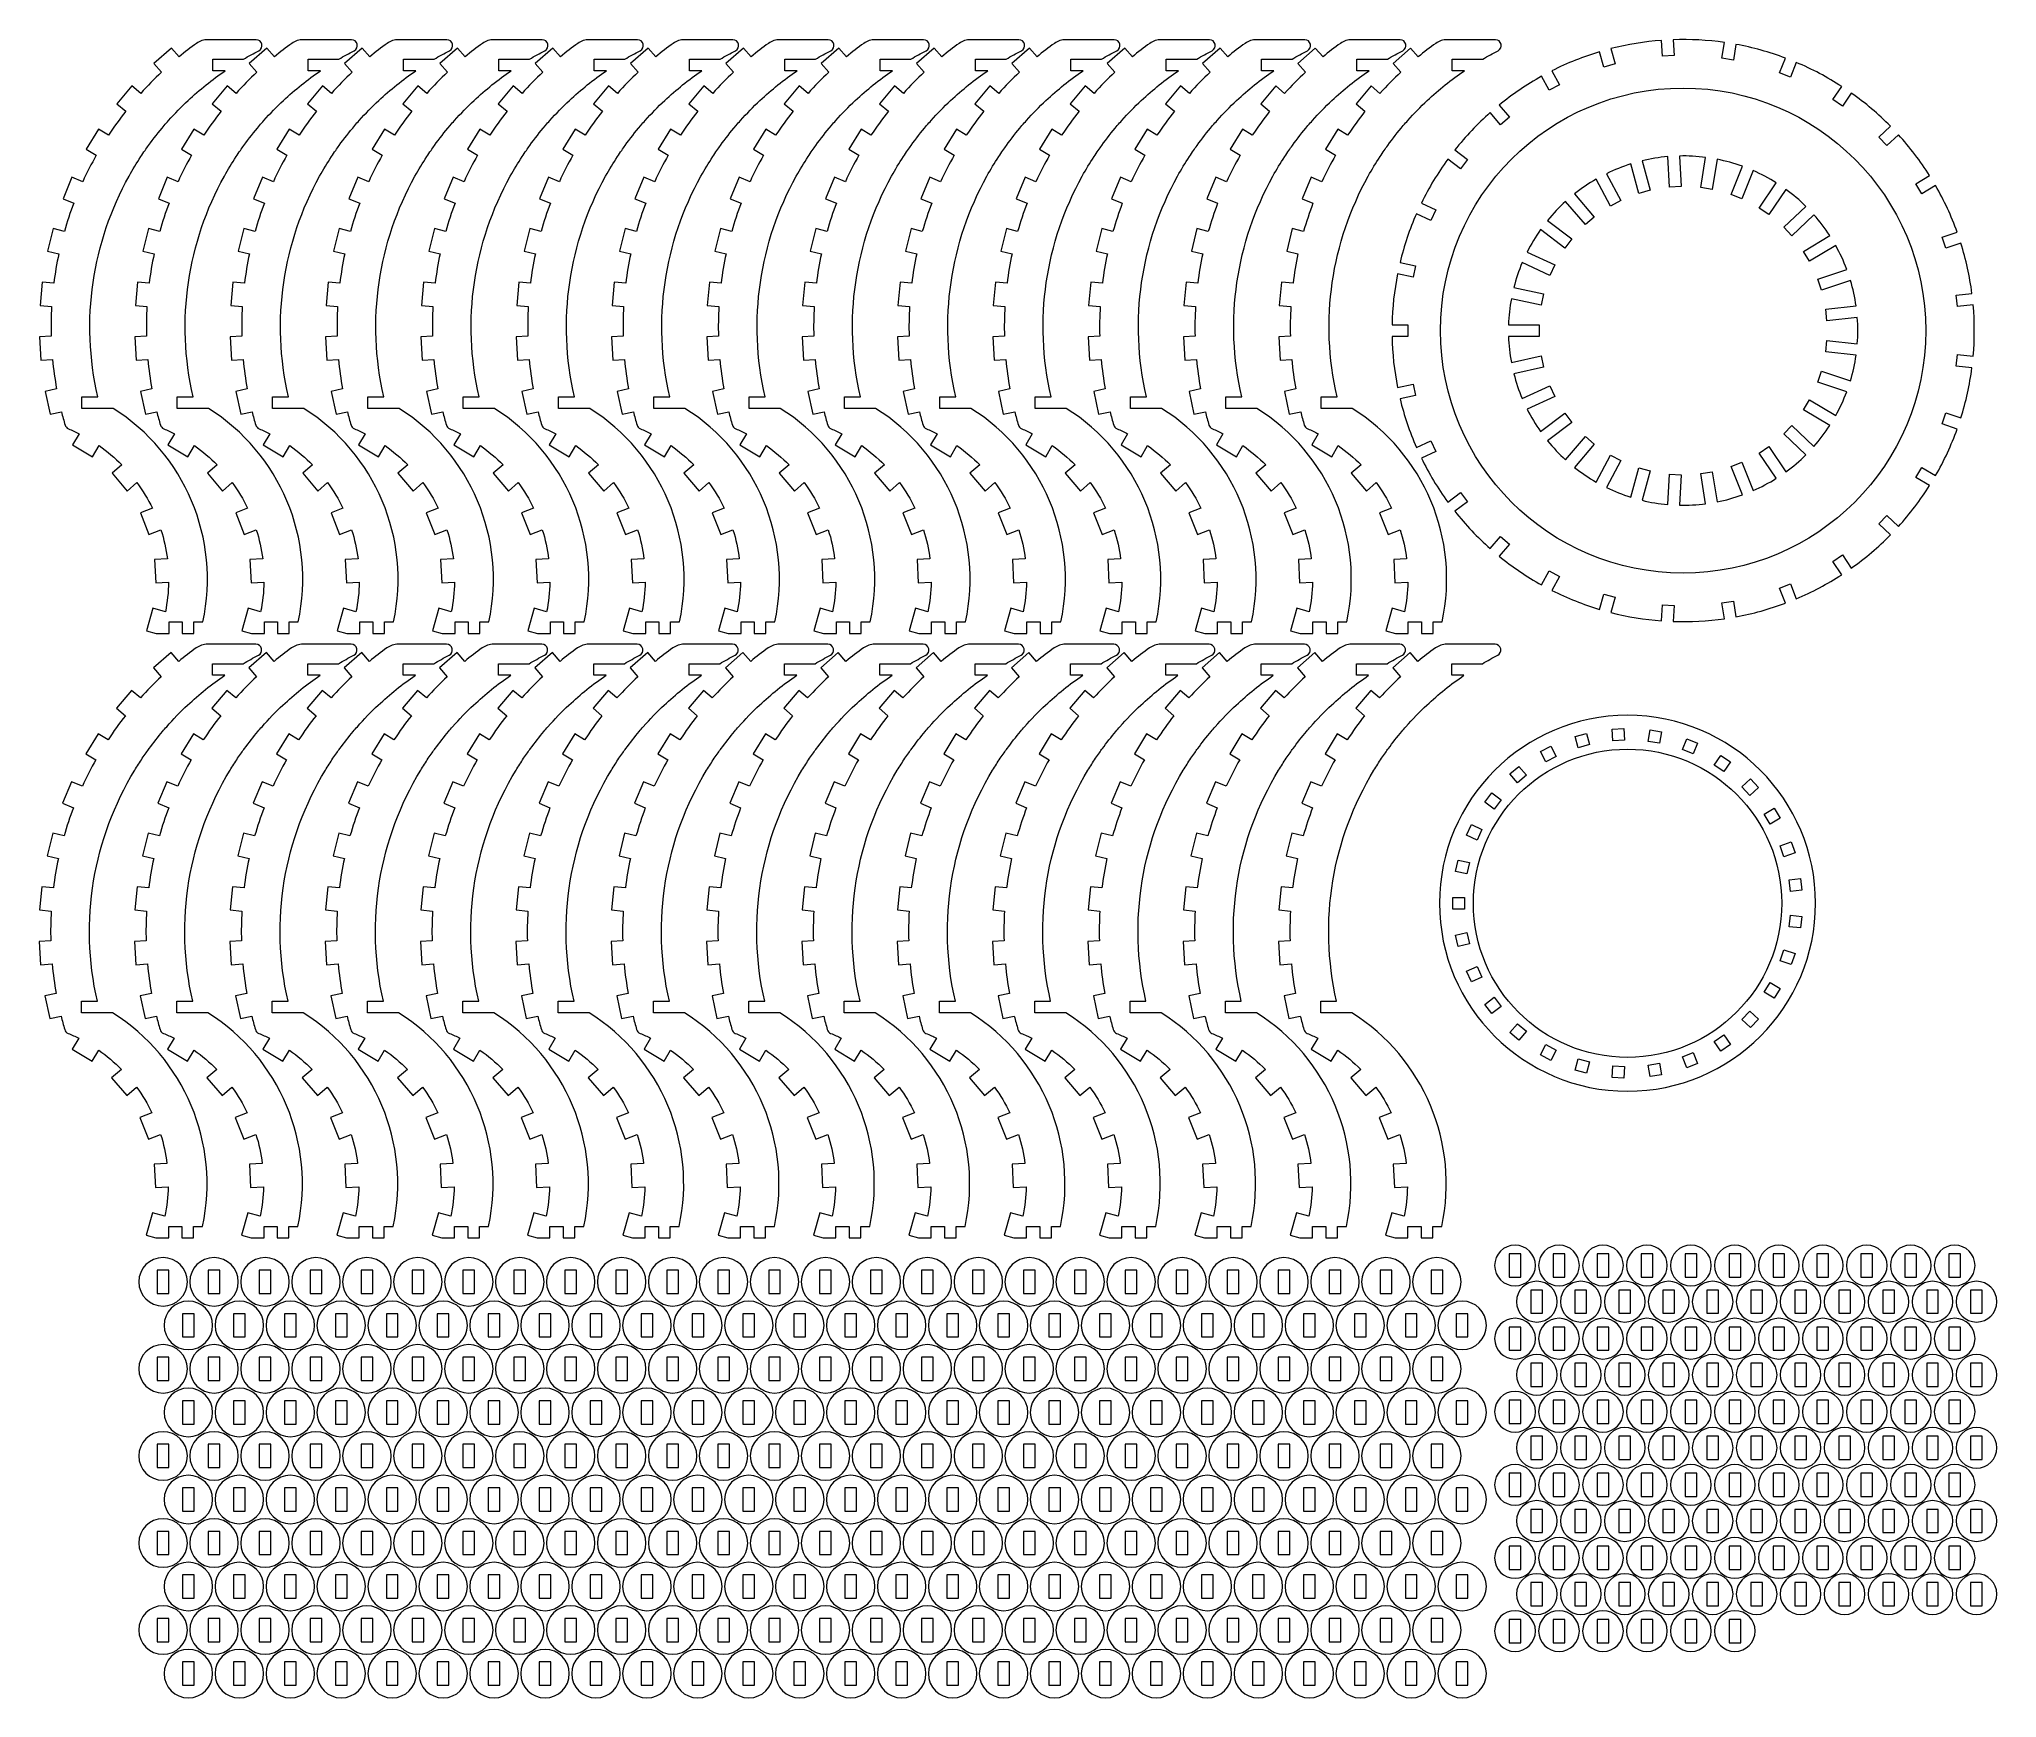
# Model space of a CAD drawing. Header units: millimetres. Extents: x -252 to 252, y -214 to 214.
import ezdxf

# ---------------------------------------------------------------- set-up
doc = ezdxf.new("R2010")
doc.units = ezdxf.units.MM
doc.header["$MEASUREMENT"] = 0
doc.layers.add('Camada 1', color=7, linetype='Continuous')

msp = doc.modelspace()

# ---------------------------------------------------------------- linework, layer by layer
at = {"layer": 'Camada 1', "lineweight": 20}
for points, knots in [([(-248.4049, 150.8596), (-248.0849, 153.3948), (-247.6572, 155.9152), (-247.1228, 158.4141), (-247.1228, 158.4141), (-247.1228, 158.4141), (-250.0339, 159.1389), (-250.0339, 159.1389), (-250.0339, 159.1389), (-250.0339, 159.1389), (-248.5843, 164.9611), (-248.5843, 164.9611), (-248.5843, 164.9611), (-248.5843, 164.9611), (-245.6731, 164.2363), (-245.6731, 164.2363), (-245.6731, 164.2363), (-244.9734, 166.694), (-244.1694, 169.1207), (-243.2632, 171.5099), (-243.2632, 171.5099), (-243.2632, 171.5099), (-246.0311, 172.6668), (-246.0311, 172.6668), (-246.0311, 172.6668), (-246.0311, 172.6668), (-243.7175, 178.2027), (-243.7175, 178.2027), (-243.7175, 178.2027), (-243.7175, 178.2027), (-240.9495, 177.0459), (-240.9495, 177.0459), (-240.9495, 177.0459), (-239.8861, 179.3694), (-238.7242, 181.6467), (-237.467, 183.8713), (-237.467, 183.8713), (-237.467, 183.8713), (-240.0282, 185.4335), (-240.0282, 185.4335), (-240.0282, 185.4335), (-240.0282, 185.4335), (-236.9037, 190.5558), (-236.9037, 190.5558), (-236.9037, 190.5558), (-236.9037, 190.5558), (-234.3426, 188.9936), (-234.3426, 188.9936), (-234.3426, 188.9936), (-232.94, 191.1296), (-231.447, 193.2048), (-229.8678, 195.2137), (-229.8678, 195.2137), (-229.8678, 195.2137), (-232.1631, 197.1454), (-232.1631, 197.1454), (-232.1631, 197.1454), (-232.1631, 197.1454), (-228.2999, 201.7361), (-228.2999, 201.7361), (-228.2999, 201.7361), (-228.2999, 201.7361), (-226.0045, 199.8045), (-226.0045, 199.8045), (-226.0045, 199.8045), (-224.2949, 201.7037), (-222.5052, 203.5293), (-220.6403, 205.2762), (-220.6403, 205.2762), (-220.6403, 205.2762), (-222.6171, 207.5328), (-222.6171, 207.5328), (-222.6171, 207.5328), (-222.6171, 207.5328), (-218.1039, 211.4864), (-218.1039, 211.4864), (-218.1039, 211.4864), (-218.1039, 211.4864), (-216.1271, 209.2298), (-216.1271, 209.2298), (-216.1271, 209.2298), (-214.6612, 210.4299), (-213.1577, 211.5835), (-211.619, 212.6888), (-211.619, 212.6888), (-210.7689, 213.2994), (-209.7486, 213.6279), (-208.702, 213.6279), (-208.702, 213.6279), (-208.702, 213.6279), (-196.2724, 213.6279), (-196.2724, 213.6279), (-196.2724, 213.6279), (-195.5795, 213.6279), (-194.9767, 213.1533), (-194.8142, 212.4797), (-194.8142, 212.4797), (-194.6517, 211.8061), (-194.9717, 211.1088), (-195.5885, 210.7929), (-195.5885, 210.7929), (-196.9246, 210.1084), (-198.2411, 209.3865), (-199.5366, 208.6279), (-199.5366, 208.6279), (-199.5366, 208.6279), (-207.399, 208.6279), (-207.399, 208.6279), (-207.399, 208.6279), (-207.399, 208.6279), (-207.399, 205.6279), (-207.399, 205.6279), (-207.399, 205.6279), (-207.399, 205.6279), (-204.2714, 205.6279), (-204.2714, 205.6279), (-204.2714, 205.6279), (-207.6448, 203.321), (-210.8424, 200.7571), (-213.8247, 197.9628), (-213.8247, 197.9628), (-215.565, 196.3325), (-217.2314, 194.6245), (-218.8185, 192.8454), (-218.8185, 192.8454), (-219.2184, 192.397), (-219.6136, 191.944), (-220.0034, 191.4866), (-220.0034, 191.4866), (-221.4128, 189.8329), (-222.7501, 188.1267), (-224.0133, 186.3736), (-224.0133, 186.3736), (-224.3135, 185.957), (-224.6094, 185.5377), (-224.9012, 185.1159), (-224.9012, 185.1159), (-225.2702, 184.5824), (-225.6326, 184.0446), (-225.988, 183.5029), (-225.988, 183.5029), (-227.0655, 181.861), (-228.0807, 180.1822), (-229.032, 178.4705), (-229.032, 178.4705), (-238.4495, 161.5248), (-241.6122, 141.3397), (-237.0699, 121.6279), (-237.0699, 121.6279), (-237.0699, 121.6279), (-241.1706, 121.6279), (-241.1706, 121.6279), (-241.1706, 121.6279), (-241.1706, 121.6279), (-241.1706, 118.6279), (-241.1706, 118.6279), (-241.1706, 118.6279), (-241.1706, 118.6279), (-233.144, 118.6279), (-233.144, 118.6279), (-233.144, 118.6279), (-214.6307, 106.9859), (-205.3802, 85.0046), (-209.9981, 63.6279), (-209.9981, 63.6279), (-209.9981, 63.6279), (-212.3075, 63.6279), (-212.3075, 63.6279), (-212.3075, 63.6279), (-212.3075, 63.6279), (-212.3075, 60.6279), (-212.3075, 60.6279), (-212.3075, 60.6279), (-212.3075, 60.6279), (-215.3075, 60.6279), (-215.3075, 60.6279), (-215.3075, 60.6279), (-215.3075, 60.6279), (-215.3075, 63.6279), (-215.3075, 63.6279), (-215.3075, 63.6279), (-215.3075, 63.6279), (-218.7137, 63.6279), (-218.7137, 63.6279), (-218.7137, 63.6279), (-218.7137, 63.6279), (-218.7137, 60.6279), (-218.7137, 60.6279), (-218.7137, 60.6279), (-218.7137, 60.6279), (-221.9993, 60.6279), (-221.9993, 60.6279), (-221.9993, 60.6279), (-221.9993, 60.6279), (-224.4917, 61.3254), (-224.4917, 61.3254), (-224.4917, 61.3254), (-224.4917, 61.3254), (-222.8748, 67.1034), (-222.8748, 67.1034), (-222.8748, 67.1034), (-222.8748, 67.1034), (-219.6743, 66.2078), (-219.6743, 66.2078), (-219.6743, 66.2078), (-219.1611, 68.7217), (-218.8793, 71.2774), (-218.8326, 73.8427), (-218.8326, 73.8427), (-218.8326, 73.8427), (-222.1514, 73.6658), (-222.1514, 73.6658), (-222.1514, 73.6658), (-222.1514, 73.6658), (-222.4708, 79.6573), (-222.4708, 79.6573), (-222.4708, 79.6573), (-222.4708, 79.6573), (-219.152, 79.8342), (-219.152, 79.8342), (-219.152, 79.8342), (-219.4712, 82.38), (-220.0231, 84.8913), (-220.8007, 87.3364), (-220.8007, 87.3364), (-220.8007, 87.3364), (-223.8878, 86.1055), (-223.8878, 86.1055), (-223.8878, 86.1055), (-223.8878, 86.1055), (-226.1099, 91.6789), (-226.1099, 91.6789), (-226.1099, 91.6789), (-226.1099, 91.6789), (-223.0227, 92.9097), (-223.0227, 92.9097), (-223.0227, 92.9097), (-224.1408, 95.2191), (-225.4681, 97.4212), (-226.988, 99.4883), (-226.988, 99.4883), (-226.988, 99.4883), (-229.5181, 97.3333), (-229.5181, 97.3333), (-229.5181, 97.3333), (-229.5181, 97.3333), (-233.4086, 101.901), (-233.4086, 101.901), (-233.4086, 101.901), (-233.4086, 101.901), (-230.8785, 104.056), (-230.8785, 104.056), (-230.8785, 104.056), (-232.6774, 105.8855), (-234.6402, 107.5463), (-236.7423, 109.0175), (-236.7423, 109.0175), (-236.7423, 109.0175), (-238.4487, 106.1655), (-238.4487, 106.1655), (-238.4487, 106.1655), (-238.4487, 106.1655), (-243.5975, 109.2461), (-243.5975, 109.2461), (-243.5975, 109.2461), (-243.5975, 109.2461), (-241.8911, 112.0981), (-241.8911, 112.0981), (-241.8911, 112.0981), (-242.7892, 112.5517), (-243.7033, 112.9728), (-244.6316, 113.3607), (-244.6316, 113.3607), (-245.0493, 113.5353), (-245.3658, 113.8891), (-245.4929, 114.3236), (-245.4929, 114.3236), (-245.8277, 115.468), (-246.1397, 116.619), (-246.4287, 117.7758), (-246.4287, 117.7758), (-246.4287, 117.7758), (-249.3618, 117.146), (-249.3618, 117.146), (-249.3618, 117.146), (-249.3618, 117.146), (-250.6214, 123.0123), (-250.6214, 123.0123), (-250.6214, 123.0123), (-250.6214, 123.0123), (-247.6883, 123.6421), (-247.6883, 123.6421), (-247.6883, 123.6421), (-248.1412, 126.1569), (-248.4867, 128.69), (-248.724, 131.2342), (-248.724, 131.2342), (-248.724, 131.2342), (-251.7187, 131.0554), (-251.7187, 131.0554), (-251.7187, 131.0554), (-251.7187, 131.0554), (-252.0764, 137.0447), (-252.0764, 137.0447), (-252.0764, 137.0447), (-252.0764, 137.0447), (-249.0818, 137.2236), (-249.0818, 137.2236), (-249.0818, 137.2236), (-249.149, 139.778), (-249.1074, 142.3341), (-248.9572, 144.885), (-248.9572, 144.885), (-248.9572, 144.885), (-251.9444, 145.1612), (-251.9444, 145.1612), (-251.9444, 145.1612), (-251.9444, 145.1612), (-251.3921, 151.1357), (-251.3921, 151.1357), (-251.3921, 151.1357), (-251.3921, 151.1357), (-248.4049, 150.8596), (-248.4049, 150.8596)], [0, 0, 0, 0, 0.01219512, 0.01219512, 0.01219512, 0.01219512, 0.02439024, 0.02439024, 0.02439024, 0.02439024, 0.03658537, 0.03658537, 0.03658537, 0.03658537, 0.04878049, 0.04878049, 0.04878049, 0.04878049, 0.06097561, 0.06097561, 0.06097561, 0.06097561, 0.07317073, 0.07317073, 0.07317073, 0.07317073, 0.08536585, 0.08536585, 0.08536585, 0.08536585, 0.09756098, 0.09756098, 0.09756098, 0.09756098, 0.1097561, 0.1097561, 0.1097561, 0.1097561, 0.12195122, 0.12195122, 0.12195122, 0.12195122, 0.13414634, 0.13414634, 0.13414634, 0.13414634, 0.14634146, 0.14634146, 0.14634146, 0.14634146, 0.15853659, 0.15853659, 0.15853659, 0.15853659, 0.17073171, 0.17073171, 0.17073171, 0.17073171, 0.18292683, 0.18292683, 0.18292683, 0.18292683, 0.19512195, 0.19512195, 0.19512195, 0.19512195, 0.20731707, 0.20731707, 0.20731707, 0.20731707, 0.2195122, 0.2195122, 0.2195122, 0.2195122, 0.23170732, 0.23170732, 0.23170732, 0.23170732, 0.24390244, 0.24390244, 0.24390244, 0.24390244, 0.25609756, 0.25609756, 0.25609756, 0.25609756, 0.26829268, 0.26829268, 0.26829268, 0.26829268, 0.2804878, 0.2804878, 0.2804878, 0.2804878, 0.29268293, 0.29268293, 0.29268293, 0.29268293, 0.30487805, 0.30487805, 0.30487805, 0.30487805, 0.31707317, 0.31707317, 0.31707317, 0.31707317, 0.32926829, 0.32926829, 0.32926829, 0.32926829, 0.34146341, 0.34146341, 0.34146341, 0.34146341, 0.35365854, 0.35365854, 0.35365854, 0.35365854, 0.36585366, 0.36585366, 0.36585366, 0.36585366, 0.37804878, 0.37804878, 0.37804878, 0.37804878, 0.3902439, 0.3902439, 0.3902439, 0.3902439, 0.40243902, 0.40243902, 0.40243902, 0.40243902, 0.41463415, 0.41463415, 0.41463415, 0.41463415, 0.42682927, 0.42682927, 0.42682927, 0.42682927, 0.43902439, 0.43902439, 0.43902439, 0.43902439, 0.45121951, 0.45121951, 0.45121951, 0.45121951, 0.46341463, 0.46341463, 0.46341463, 0.46341463, 0.47560976, 0.47560976, 0.47560976, 0.47560976, 0.48780488, 0.48780488, 0.48780488, 0.48780488, 0.5, 0.5, 0.5, 0.5, 0.51219512, 0.51219512, 0.51219512, 0.51219512, 0.52439024, 0.52439024, 0.52439024, 0.52439024, 0.53658537, 0.53658537, 0.53658537, 0.53658537, 0.54878049, 0.54878049, 0.54878049, 0.54878049, 0.56097561, 0.56097561, 0.56097561, 0.56097561, 0.57317073, 0.57317073, 0.57317073, 0.57317073, 0.58536585, 0.58536585, 0.58536585, 0.58536585, 0.59756098, 0.59756098, 0.59756098, 0.59756098, 0.6097561, 0.6097561, 0.6097561, 0.6097561, 0.62195122, 0.62195122, 0.62195122, 0.62195122, 0.63414634, 0.63414634, 0.63414634, 0.63414634, 0.64634146, 0.64634146, 0.64634146, 0.64634146, 0.65853659, 0.65853659, 0.65853659, 0.65853659, 0.67073171, 0.67073171, 0.67073171, 0.67073171, 0.68292683, 0.68292683, 0.68292683, 0.68292683, 0.69512195, 0.69512195, 0.69512195, 0.69512195, 0.70731707, 0.70731707, 0.70731707, 0.70731707, 0.7195122, 0.7195122, 0.7195122, 0.7195122, 0.73170732, 0.73170732, 0.73170732, 0.73170732, 0.74390244, 0.74390244, 0.74390244, 0.74390244, 0.75609756, 0.75609756, 0.75609756, 0.75609756, 0.76829268, 0.76829268, 0.76829268, 0.76829268, 0.7804878, 0.7804878, 0.7804878, 0.7804878, 0.79268293, 0.79268293, 0.79268293, 0.79268293, 0.80487805, 0.80487805, 0.80487805, 0.80487805, 0.81707317, 0.81707317, 0.81707317, 0.81707317, 0.82926829, 0.82926829, 0.82926829, 0.82926829, 0.84146341, 0.84146341, 0.84146341, 0.84146341, 0.85365854, 0.85365854, 0.85365854, 0.85365854, 0.86585366, 0.86585366, 0.86585366, 0.86585366, 0.87804878, 0.87804878, 0.87804878, 0.87804878, 0.8902439, 0.8902439, 0.8902439, 0.8902439, 0.90243902, 0.90243902, 0.90243902, 0.90243902, 0.91463415, 0.91463415, 0.91463415, 0.91463415, 0.92682927, 0.92682927, 0.92682927, 0.92682927, 0.93902439, 0.93902439, 0.93902439, 0.93902439, 0.95121951, 0.95121951, 0.95121951, 0.95121951, 0.96341463, 0.96341463, 0.96341463, 0.96341463, 0.97560976, 0.97560976, 0.97560976, 0.97560976, 1, 1, 1, 1]), ([(-223.8516, 150.8596), (-223.5316, 153.3948), (-223.1039, 155.9152), (-222.5695, 158.4141), (-222.5695, 158.4141), (-222.5695, 158.4141), (-225.4806, 159.1389), (-225.4806, 159.1389), (-225.4806, 159.1389), (-225.4806, 159.1389), (-224.031, 164.9611), (-224.031, 164.9611), (-224.031, 164.9611), (-224.031, 164.9611), (-221.1198, 164.2363), (-221.1198, 164.2363), (-221.1198, 164.2363), (-220.4201, 166.694), (-219.6161, 169.1207), (-218.7099, 171.5099), (-218.7099, 171.5099), (-218.7099, 171.5099), (-221.4778, 172.6668), (-221.4778, 172.6668), (-221.4778, 172.6668), (-221.4778, 172.6668), (-219.1642, 178.2027), (-219.1642, 178.2027), (-219.1642, 178.2027), (-219.1642, 178.2027), (-216.3962, 177.0459), (-216.3962, 177.0459), (-216.3962, 177.0459), (-215.3328, 179.3694), (-214.1709, 181.6467), (-212.9137, 183.8713), (-212.9137, 183.8713), (-212.9137, 183.8713), (-215.4749, 185.4335), (-215.4749, 185.4335), (-215.4749, 185.4335), (-215.4749, 185.4335), (-212.3504, 190.5558), (-212.3504, 190.5558), (-212.3504, 190.5558), (-212.3504, 190.5558), (-209.7893, 188.9936), (-209.7893, 188.9936), (-209.7893, 188.9936), (-208.3867, 191.1296), (-206.8937, 193.2048), (-205.3145, 195.2137), (-205.3145, 195.2137), (-205.3145, 195.2137), (-207.6098, 197.1454), (-207.6098, 197.1454), (-207.6098, 197.1454), (-207.6098, 197.1454), (-203.7466, 201.7361), (-203.7466, 201.7361), (-203.7466, 201.7361), (-203.7466, 201.7361), (-201.4512, 199.8045), (-201.4512, 199.8045), (-201.4512, 199.8045), (-199.7416, 201.7037), (-197.9519, 203.5293), (-196.087, 205.2762), (-196.087, 205.2762), (-196.087, 205.2762), (-198.0638, 207.5328), (-198.0638, 207.5328), (-198.0638, 207.5328), (-198.0638, 207.5328), (-193.5506, 211.4864), (-193.5506, 211.4864), (-193.5506, 211.4864), (-193.5506, 211.4864), (-191.5738, 209.2298), (-191.5738, 209.2298), (-191.5738, 209.2298), (-190.1079, 210.4299), (-188.6044, 211.5835), (-187.0657, 212.6888), (-187.0657, 212.6888), (-186.2156, 213.2994), (-185.1953, 213.6279), (-184.1487, 213.6279), (-184.1487, 213.6279), (-184.1487, 213.6279), (-171.7191, 213.6279), (-171.7191, 213.6279), (-171.7191, 213.6279), (-171.0262, 213.6279), (-170.4234, 213.1533), (-170.2609, 212.4797), (-170.2609, 212.4797), (-170.0984, 211.8061), (-170.4184, 211.1088), (-171.0352, 210.7929), (-171.0352, 210.7929), (-172.3713, 210.1084), (-173.6878, 209.3865), (-174.9833, 208.6279), (-174.9833, 208.6279), (-174.9833, 208.6279), (-182.8457, 208.6279), (-182.8457, 208.6279), (-182.8457, 208.6279), (-182.8457, 208.6279), (-182.8457, 205.6279), (-182.8457, 205.6279), (-182.8457, 205.6279), (-182.8457, 205.6279), (-179.7181, 205.6279), (-179.7181, 205.6279), (-179.7181, 205.6279), (-183.0915, 203.321), (-186.2891, 200.7571), (-189.2714, 197.9628), (-189.2714, 197.9628), (-191.0117, 196.3325), (-192.6781, 194.6245), (-194.2652, 192.8454), (-194.2652, 192.8454), (-194.6651, 192.397), (-195.0603, 191.944), (-195.4501, 191.4866), (-195.4501, 191.4866), (-196.8595, 189.8329), (-198.1968, 188.1267), (-199.46, 186.3736), (-199.46, 186.3736), (-199.7602, 185.957), (-200.0561, 185.5377), (-200.3479, 185.1159), (-200.3479, 185.1159), (-200.7169, 184.5824), (-201.0793, 184.0446), (-201.4347, 183.5029), (-201.4347, 183.5029), (-202.5122, 181.861), (-203.5274, 180.1822), (-204.4787, 178.4705), (-204.4787, 178.4705), (-213.8962, 161.5248), (-217.0589, 141.3397), (-212.5166, 121.6279), (-212.5166, 121.6279), (-212.5166, 121.6279), (-216.6173, 121.6279), (-216.6173, 121.6279), (-216.6173, 121.6279), (-216.6173, 121.6279), (-216.6173, 118.6279), (-216.6173, 118.6279), (-216.6173, 118.6279), (-216.6173, 118.6279), (-208.5907, 118.6279), (-208.5907, 118.6279), (-208.5907, 118.6279), (-190.0774, 106.9859), (-180.8269, 85.0046), (-185.4448, 63.6279), (-185.4448, 63.6279), (-185.4448, 63.6279), (-187.7542, 63.6279), (-187.7542, 63.6279), (-187.7542, 63.6279), (-187.7542, 63.6279), (-187.7542, 60.6279), (-187.7542, 60.6279), (-187.7542, 60.6279), (-187.7542, 60.6279), (-190.7542, 60.6279), (-190.7542, 60.6279), (-190.7542, 60.6279), (-190.7542, 60.6279), (-190.7542, 63.6279), (-190.7542, 63.6279), (-190.7542, 63.6279), (-190.7542, 63.6279), (-194.1604, 63.6279), (-194.1604, 63.6279), (-194.1604, 63.6279), (-194.1604, 63.6279), (-194.1604, 60.6279), (-194.1604, 60.6279), (-194.1604, 60.6279), (-194.1604, 60.6279), (-197.446, 60.6279), (-197.446, 60.6279), (-197.446, 60.6279), (-197.446, 60.6279), (-199.9384, 61.3254), (-199.9384, 61.3254), (-199.9384, 61.3254), (-199.9384, 61.3254), (-198.3215, 67.1034), (-198.3215, 67.1034), (-198.3215, 67.1034), (-198.3215, 67.1034), (-195.121, 66.2078), (-195.121, 66.2078), (-195.121, 66.2078), (-194.6078, 68.7217), (-194.326, 71.2774), (-194.2793, 73.8427), (-194.2793, 73.8427), (-194.2793, 73.8427), (-197.5981, 73.6658), (-197.5981, 73.6658), (-197.5981, 73.6658), (-197.5981, 73.6658), (-197.9175, 79.6573), (-197.9175, 79.6573), (-197.9175, 79.6573), (-197.9175, 79.6573), (-194.5987, 79.8342), (-194.5987, 79.8342), (-194.5987, 79.8342), (-194.9179, 82.38), (-195.4698, 84.8913), (-196.2474, 87.3364), (-196.2474, 87.3364), (-196.2474, 87.3364), (-199.3345, 86.1055), (-199.3345, 86.1055), (-199.3345, 86.1055), (-199.3345, 86.1055), (-201.5566, 91.6789), (-201.5566, 91.6789), (-201.5566, 91.6789), (-201.5566, 91.6789), (-198.4694, 92.9097), (-198.4694, 92.9097), (-198.4694, 92.9097), (-199.5875, 95.2191), (-200.9148, 97.4212), (-202.4347, 99.4883), (-202.4347, 99.4883), (-202.4347, 99.4883), (-204.9648, 97.3333), (-204.9648, 97.3333), (-204.9648, 97.3333), (-204.9648, 97.3333), (-208.8553, 101.901), (-208.8553, 101.901), (-208.8553, 101.901), (-208.8553, 101.901), (-206.3252, 104.056), (-206.3252, 104.056), (-206.3252, 104.056), (-208.1241, 105.8855), (-210.0869, 107.5463), (-212.189, 109.0175), (-212.189, 109.0175), (-212.189, 109.0175), (-213.8954, 106.1655), (-213.8954, 106.1655), (-213.8954, 106.1655), (-213.8954, 106.1655), (-219.0442, 109.2461), (-219.0442, 109.2461), (-219.0442, 109.2461), (-219.0442, 109.2461), (-217.3378, 112.0981), (-217.3378, 112.0981), (-217.3378, 112.0981), (-218.2359, 112.5517), (-219.15, 112.9728), (-220.0783, 113.3607), (-220.0783, 113.3607), (-220.496, 113.5353), (-220.8125, 113.8891), (-220.9396, 114.3236), (-220.9396, 114.3236), (-221.2744, 115.468), (-221.5864, 116.619), (-221.8754, 117.7758), (-221.8754, 117.7758), (-221.8754, 117.7758), (-224.8085, 117.146), (-224.8085, 117.146), (-224.8085, 117.146), (-224.8085, 117.146), (-226.0681, 123.0123), (-226.0681, 123.0123), (-226.0681, 123.0123), (-226.0681, 123.0123), (-223.135, 123.6421), (-223.135, 123.6421), (-223.135, 123.6421), (-223.5879, 126.1569), (-223.9334, 128.69), (-224.1707, 131.2342), (-224.1707, 131.2342), (-224.1707, 131.2342), (-227.1654, 131.0554), (-227.1654, 131.0554), (-227.1654, 131.0554), (-227.1654, 131.0554), (-227.5231, 137.0447), (-227.5231, 137.0447), (-227.5231, 137.0447), (-227.5231, 137.0447), (-224.5285, 137.2236), (-224.5285, 137.2236), (-224.5285, 137.2236), (-224.5957, 139.778), (-224.5541, 142.3341), (-224.4039, 144.885), (-224.4039, 144.885), (-224.4039, 144.885), (-227.3911, 145.1612), (-227.3911, 145.1612), (-227.3911, 145.1612), (-227.3911, 145.1612), (-226.8388, 151.1357), (-226.8388, 151.1357), (-226.8388, 151.1357), (-226.8388, 151.1357), (-223.8516, 150.8596), (-223.8516, 150.8596)], [0, 0, 0, 0, 0.01219512, 0.01219512, 0.01219512, 0.01219512, 0.02439024, 0.02439024, 0.02439024, 0.02439024, 0.03658537, 0.03658537, 0.03658537, 0.03658537, 0.04878049, 0.04878049, 0.04878049, 0.04878049, 0.06097561, 0.06097561, 0.06097561, 0.06097561, 0.07317073, 0.07317073, 0.07317073, 0.07317073, 0.08536585, 0.08536585, 0.08536585, 0.08536585, 0.09756098, 0.09756098, 0.09756098, 0.09756098, 0.1097561, 0.1097561, 0.1097561, 0.1097561, 0.12195122, 0.12195122, 0.12195122, 0.12195122, 0.13414634, 0.13414634, 0.13414634, 0.13414634, 0.14634146, 0.14634146, 0.14634146, 0.14634146, 0.15853659, 0.15853659, 0.15853659, 0.15853659, 0.17073171, 0.17073171, 0.17073171, 0.17073171, 0.18292683, 0.18292683, 0.18292683, 0.18292683, 0.19512195, 0.19512195, 0.19512195, 0.19512195, 0.20731707, 0.20731707, 0.20731707, 0.20731707, 0.2195122, 0.2195122, 0.2195122, 0.2195122, 0.23170732, 0.23170732, 0.23170732, 0.23170732, 0.24390244, 0.24390244, 0.24390244, 0.24390244, 0.25609756, 0.25609756, 0.25609756, 0.25609756, 0.26829268, 0.26829268, 0.26829268, 0.26829268, 0.2804878, 0.2804878, 0.2804878, 0.2804878, 0.29268293, 0.29268293, 0.29268293, 0.29268293, 0.30487805, 0.30487805, 0.30487805, 0.30487805, 0.31707317, 0.31707317, 0.31707317, 0.31707317, 0.32926829, 0.32926829, 0.32926829, 0.32926829, 0.34146341, 0.34146341, 0.34146341, 0.34146341, 0.35365854, 0.35365854, 0.35365854, 0.35365854, 0.36585366, 0.36585366, 0.36585366, 0.36585366, 0.37804878, 0.37804878, 0.37804878, 0.37804878, 0.3902439, 0.3902439, 0.3902439, 0.3902439, 0.40243902, 0.40243902, 0.40243902, 0.40243902, 0.41463415, 0.41463415, 0.41463415, 0.41463415, 0.42682927, 0.42682927, 0.42682927, 0.42682927, 0.43902439, 0.43902439, 0.43902439, 0.43902439, 0.45121951, 0.45121951, 0.45121951, 0.45121951, 0.46341463, 0.46341463, 0.46341463, 0.46341463, 0.47560976, 0.47560976, 0.47560976, 0.47560976, 0.48780488, 0.48780488, 0.48780488, 0.48780488, 0.5, 0.5, 0.5, 0.5, 0.51219512, 0.51219512, 0.51219512, 0.51219512, 0.52439024, 0.52439024, 0.52439024, 0.52439024, 0.53658537, 0.53658537, 0.53658537, 0.53658537, 0.54878049, 0.54878049, 0.54878049, 0.54878049, 0.56097561, 0.56097561, 0.56097561, 0.56097561, 0.57317073, 0.57317073, 0.57317073, 0.57317073, 0.58536585, 0.58536585, 0.58536585, 0.58536585, 0.59756098, 0.59756098, 0.59756098, 0.59756098, 0.6097561, 0.6097561, 0.6097561, 0.6097561, 0.62195122, 0.62195122, 0.62195122, 0.62195122, 0.63414634, 0.63414634, 0.63414634, 0.63414634, 0.64634146, 0.64634146, 0.64634146, 0.64634146, 0.65853659, 0.65853659, 0.65853659, 0.65853659, 0.67073171, 0.67073171, 0.67073171, 0.67073171, 0.68292683, 0.68292683, 0.68292683, 0.68292683, 0.69512195, 0.69512195, 0.69512195, 0.69512195, 0.70731707, 0.70731707, 0.70731707, 0.70731707, 0.7195122, 0.7195122, 0.7195122, 0.7195122, 0.73170732, 0.73170732, 0.73170732, 0.73170732, 0.74390244, 0.74390244, 0.74390244, 0.74390244, 0.75609756, 0.75609756, 0.75609756, 0.75609756, 0.76829268, 0.76829268, 0.76829268, 0.76829268, 0.7804878, 0.7804878, 0.7804878, 0.7804878, 0.79268293, 0.79268293, 0.79268293, 0.79268293, 0.80487805, 0.80487805, 0.80487805, 0.80487805, 0.81707317, 0.81707317, 0.81707317, 0.81707317, 0.82926829, 0.82926829, 0.82926829, 0.82926829, 0.84146341, 0.84146341, 0.84146341, 0.84146341, 0.85365854, 0.85365854, 0.85365854, 0.85365854, 0.86585366, 0.86585366, 0.86585366, 0.86585366, 0.87804878, 0.87804878, 0.87804878, 0.87804878, 0.8902439, 0.8902439, 0.8902439, 0.8902439, 0.90243902, 0.90243902, 0.90243902, 0.90243902, 0.91463415, 0.91463415, 0.91463415, 0.91463415, 0.92682927, 0.92682927, 0.92682927, 0.92682927, 0.93902439, 0.93902439, 0.93902439, 0.93902439, 0.95121951, 0.95121951, 0.95121951, 0.95121951, 0.96341463, 0.96341463, 0.96341463, 0.96341463, 0.97560976, 0.97560976, 0.97560976, 0.97560976, 1, 1, 1, 1]), ([(-199.2983, 150.8596), (-198.9783, 153.3948), (-198.5506, 155.9152), (-198.0162, 158.4141), (-198.0162, 158.4141), (-198.0162, 158.4141), (-200.9273, 159.1389), (-200.9273, 159.1389), (-200.9273, 159.1389), (-200.9273, 159.1389), (-199.4777, 164.9611), (-199.4777, 164.9611), (-199.4777, 164.9611), (-199.4777, 164.9611), (-196.5665, 164.2363), (-196.5665, 164.2363), (-196.5665, 164.2363), (-195.8668, 166.694), (-195.0628, 169.1207), (-194.1566, 171.5099), (-194.1566, 171.5099), (-194.1566, 171.5099), (-196.9245, 172.6668), (-196.9245, 172.6668), (-196.9245, 172.6668), (-196.9245, 172.6668), (-194.6109, 178.2027), (-194.6109, 178.2027), (-194.6109, 178.2027), (-194.6109, 178.2027), (-191.8429, 177.0459), (-191.8429, 177.0459), (-191.8429, 177.0459), (-190.7795, 179.3694), (-189.6176, 181.6467), (-188.3604, 183.8713), (-188.3604, 183.8713), (-188.3604, 183.8713), (-190.9216, 185.4335), (-190.9216, 185.4335), (-190.9216, 185.4335), (-190.9216, 185.4335), (-187.7971, 190.5558), (-187.7971, 190.5558), (-187.7971, 190.5558), (-187.7971, 190.5558), (-185.236, 188.9936), (-185.236, 188.9936), (-185.236, 188.9936), (-183.8334, 191.1296), (-182.3404, 193.2048), (-180.7612, 195.2137), (-180.7612, 195.2137), (-180.7612, 195.2137), (-183.0565, 197.1454), (-183.0565, 197.1454), (-183.0565, 197.1454), (-183.0565, 197.1454), (-179.1933, 201.7361), (-179.1933, 201.7361), (-179.1933, 201.7361), (-179.1933, 201.7361), (-176.8979, 199.8045), (-176.8979, 199.8045), (-176.8979, 199.8045), (-175.1883, 201.7037), (-173.3986, 203.5293), (-171.5337, 205.2762), (-171.5337, 205.2762), (-171.5337, 205.2762), (-173.5105, 207.5328), (-173.5105, 207.5328), (-173.5105, 207.5328), (-173.5105, 207.5328), (-168.9973, 211.4864), (-168.9973, 211.4864), (-168.9973, 211.4864), (-168.9973, 211.4864), (-167.0205, 209.2298), (-167.0205, 209.2298), (-167.0205, 209.2298), (-165.5546, 210.4299), (-164.0511, 211.5835), (-162.5124, 212.6888), (-162.5124, 212.6888), (-161.6623, 213.2994), (-160.642, 213.6279), (-159.5954, 213.6279), (-159.5954, 213.6279), (-159.5954, 213.6279), (-147.1658, 213.6279), (-147.1658, 213.6279), (-147.1658, 213.6279), (-146.4729, 213.6279), (-145.8701, 213.1533), (-145.7076, 212.4797), (-145.7076, 212.4797), (-145.5451, 211.8061), (-145.8651, 211.1088), (-146.4819, 210.7929), (-146.4819, 210.7929), (-147.818, 210.1084), (-149.1345, 209.3865), (-150.43, 208.6279), (-150.43, 208.6279), (-150.43, 208.6279), (-158.2924, 208.6279), (-158.2924, 208.6279), (-158.2924, 208.6279), (-158.2924, 208.6279), (-158.2924, 205.6279), (-158.2924, 205.6279), (-158.2924, 205.6279), (-158.2924, 205.6279), (-155.1648, 205.6279), (-155.1648, 205.6279), (-155.1648, 205.6279), (-158.5382, 203.321), (-161.7358, 200.7571), (-164.7181, 197.9628), (-164.7181, 197.9628), (-166.4584, 196.3325), (-168.1248, 194.6245), (-169.7119, 192.8454), (-169.7119, 192.8454), (-170.1118, 192.397), (-170.507, 191.944), (-170.8968, 191.4866), (-170.8968, 191.4866), (-172.3062, 189.8329), (-173.6435, 188.1267), (-174.9067, 186.3736), (-174.9067, 186.3736), (-175.2069, 185.957), (-175.5028, 185.5377), (-175.7946, 185.1159), (-175.7946, 185.1159), (-176.1636, 184.5824), (-176.526, 184.0446), (-176.8814, 183.5029), (-176.8814, 183.5029), (-177.9589, 181.861), (-178.9741, 180.1822), (-179.9254, 178.4705), (-179.9254, 178.4705), (-189.3429, 161.5248), (-192.5056, 141.3397), (-187.9633, 121.6279), (-187.9633, 121.6279), (-187.9633, 121.6279), (-192.064, 121.6279), (-192.064, 121.6279), (-192.064, 121.6279), (-192.064, 121.6279), (-192.064, 118.6279), (-192.064, 118.6279), (-192.064, 118.6279), (-192.064, 118.6279), (-184.0374, 118.6279), (-184.0374, 118.6279), (-184.0374, 118.6279), (-165.5241, 106.9859), (-156.2736, 85.0046), (-160.8915, 63.6279), (-160.8915, 63.6279), (-160.8915, 63.6279), (-163.2009, 63.6279), (-163.2009, 63.6279), (-163.2009, 63.6279), (-163.2009, 63.6279), (-163.2009, 60.6279), (-163.2009, 60.6279), (-163.2009, 60.6279), (-163.2009, 60.6279), (-166.2009, 60.6279), (-166.2009, 60.6279), (-166.2009, 60.6279), (-166.2009, 60.6279), (-166.2009, 63.6279), (-166.2009, 63.6279), (-166.2009, 63.6279), (-166.2009, 63.6279), (-169.6071, 63.6279), (-169.6071, 63.6279), (-169.6071, 63.6279), (-169.6071, 63.6279), (-169.6071, 60.6279), (-169.6071, 60.6279), (-169.6071, 60.6279), (-169.6071, 60.6279), (-172.8927, 60.6279), (-172.8927, 60.6279), (-172.8927, 60.6279), (-172.8927, 60.6279), (-175.3851, 61.3254), (-175.3851, 61.3254), (-175.3851, 61.3254), (-175.3851, 61.3254), (-173.7682, 67.1034), (-173.7682, 67.1034), (-173.7682, 67.1034), (-173.7682, 67.1034), (-170.5677, 66.2078), (-170.5677, 66.2078), (-170.5677, 66.2078), (-170.0545, 68.7217), (-169.7727, 71.2774), (-169.726, 73.8427), (-169.726, 73.8427), (-169.726, 73.8427), (-173.0448, 73.6658), (-173.0448, 73.6658), (-173.0448, 73.6658), (-173.0448, 73.6658), (-173.3642, 79.6573), (-173.3642, 79.6573), (-173.3642, 79.6573), (-173.3642, 79.6573), (-170.0454, 79.8342), (-170.0454, 79.8342), (-170.0454, 79.8342), (-170.3646, 82.38), (-170.9165, 84.8913), (-171.6941, 87.3364), (-171.6941, 87.3364), (-171.6941, 87.3364), (-174.7812, 86.1055), (-174.7812, 86.1055), (-174.7812, 86.1055), (-174.7812, 86.1055), (-177.0033, 91.6789), (-177.0033, 91.6789), (-177.0033, 91.6789), (-177.0033, 91.6789), (-173.9161, 92.9097), (-173.9161, 92.9097), (-173.9161, 92.9097), (-175.0342, 95.2191), (-176.3615, 97.4212), (-177.8814, 99.4883), (-177.8814, 99.4883), (-177.8814, 99.4883), (-180.4115, 97.3333), (-180.4115, 97.3333), (-180.4115, 97.3333), (-180.4115, 97.3333), (-184.302, 101.901), (-184.302, 101.901), (-184.302, 101.901), (-184.302, 101.901), (-181.7719, 104.056), (-181.7719, 104.056), (-181.7719, 104.056), (-183.5708, 105.8855), (-185.5336, 107.5463), (-187.6357, 109.0175), (-187.6357, 109.0175), (-187.6357, 109.0175), (-189.3421, 106.1655), (-189.3421, 106.1655), (-189.3421, 106.1655), (-189.3421, 106.1655), (-194.4909, 109.2461), (-194.4909, 109.2461), (-194.4909, 109.2461), (-194.4909, 109.2461), (-192.7845, 112.0981), (-192.7845, 112.0981), (-192.7845, 112.0981), (-193.6826, 112.5517), (-194.5967, 112.9728), (-195.525, 113.3607), (-195.525, 113.3607), (-195.9427, 113.5353), (-196.2592, 113.8891), (-196.3863, 114.3236), (-196.3863, 114.3236), (-196.7211, 115.468), (-197.0331, 116.619), (-197.3221, 117.7758), (-197.3221, 117.7758), (-197.3221, 117.7758), (-200.2552, 117.146), (-200.2552, 117.146), (-200.2552, 117.146), (-200.2552, 117.146), (-201.5148, 123.0123), (-201.5148, 123.0123), (-201.5148, 123.0123), (-201.5148, 123.0123), (-198.5817, 123.6421), (-198.5817, 123.6421), (-198.5817, 123.6421), (-199.0346, 126.1569), (-199.3801, 128.69), (-199.6174, 131.2342), (-199.6174, 131.2342), (-199.6174, 131.2342), (-202.6121, 131.0554), (-202.6121, 131.0554), (-202.6121, 131.0554), (-202.6121, 131.0554), (-202.9698, 137.0447), (-202.9698, 137.0447), (-202.9698, 137.0447), (-202.9698, 137.0447), (-199.9752, 137.2236), (-199.9752, 137.2236), (-199.9752, 137.2236), (-200.0424, 139.778), (-200.0008, 142.3341), (-199.8506, 144.885), (-199.8506, 144.885), (-199.8506, 144.885), (-202.8378, 145.1612), (-202.8378, 145.1612), (-202.8378, 145.1612), (-202.8378, 145.1612), (-202.2855, 151.1357), (-202.2855, 151.1357), (-202.2855, 151.1357), (-202.2855, 151.1357), (-199.2983, 150.8596), (-199.2983, 150.8596)], [0, 0, 0, 0, 0.01219512, 0.01219512, 0.01219512, 0.01219512, 0.02439024, 0.02439024, 0.02439024, 0.02439024, 0.03658537, 0.03658537, 0.03658537, 0.03658537, 0.04878049, 0.04878049, 0.04878049, 0.04878049, 0.06097561, 0.06097561, 0.06097561, 0.06097561, 0.07317073, 0.07317073, 0.07317073, 0.07317073, 0.08536585, 0.08536585, 0.08536585, 0.08536585, 0.09756098, 0.09756098, 0.09756098, 0.09756098, 0.1097561, 0.1097561, 0.1097561, 0.1097561, 0.12195122, 0.12195122, 0.12195122, 0.12195122, 0.13414634, 0.13414634, 0.13414634, 0.13414634, 0.14634146, 0.14634146, 0.14634146, 0.14634146, 0.15853659, 0.15853659, 0.15853659, 0.15853659, 0.17073171, 0.17073171, 0.17073171, 0.17073171, 0.18292683, 0.18292683, 0.18292683, 0.18292683, 0.19512195, 0.19512195, 0.19512195, 0.19512195, 0.20731707, 0.20731707, 0.20731707, 0.20731707, 0.2195122, 0.2195122, 0.2195122, 0.2195122, 0.23170732, 0.23170732, 0.23170732, 0.23170732, 0.24390244, 0.24390244, 0.24390244, 0.24390244, 0.25609756, 0.25609756, 0.25609756, 0.25609756, 0.26829268, 0.26829268, 0.26829268, 0.26829268, 0.2804878, 0.2804878, 0.2804878, 0.2804878, 0.29268293, 0.29268293, 0.29268293, 0.29268293, 0.30487805, 0.30487805, 0.30487805, 0.30487805, 0.31707317, 0.31707317, 0.31707317, 0.31707317, 0.32926829, 0.32926829, 0.32926829, 0.32926829, 0.34146341, 0.34146341, 0.34146341, 0.34146341, 0.35365854, 0.35365854, 0.35365854, 0.35365854, 0.36585366, 0.36585366, 0.36585366, 0.36585366, 0.37804878, 0.37804878, 0.37804878, 0.37804878, 0.3902439, 0.3902439, 0.3902439, 0.3902439, 0.40243902, 0.40243902, 0.40243902, 0.40243902, 0.41463415, 0.41463415, 0.41463415, 0.41463415, 0.42682927, 0.42682927, 0.42682927, 0.42682927, 0.43902439, 0.43902439, 0.43902439, 0.43902439, 0.45121951, 0.45121951, 0.45121951, 0.45121951, 0.46341463, 0.46341463, 0.46341463, 0.46341463, 0.47560976, 0.47560976, 0.47560976, 0.47560976, 0.48780488, 0.48780488, 0.48780488, 0.48780488, 0.5, 0.5, 0.5, 0.5, 0.51219512, 0.51219512, 0.51219512, 0.51219512, 0.52439024, 0.52439024, 0.52439024, 0.52439024, 0.53658537, 0.53658537, 0.53658537, 0.53658537, 0.54878049, 0.54878049, 0.54878049, 0.54878049, 0.56097561, 0.56097561, 0.56097561, 0.56097561, 0.57317073, 0.57317073, 0.57317073, 0.57317073, 0.58536585, 0.58536585, 0.58536585, 0.58536585, 0.59756098, 0.59756098, 0.59756098, 0.59756098, 0.6097561, 0.6097561, 0.6097561, 0.6097561, 0.62195122, 0.62195122, 0.62195122, 0.62195122, 0.63414634, 0.63414634, 0.63414634, 0.63414634, 0.64634146, 0.64634146, 0.64634146, 0.64634146, 0.65853659, 0.65853659, 0.65853659, 0.65853659, 0.67073171, 0.67073171, 0.67073171, 0.67073171, 0.68292683, 0.68292683, 0.68292683, 0.68292683, 0.69512195, 0.69512195, 0.69512195, 0.69512195, 0.70731707, 0.70731707, 0.70731707, 0.70731707, 0.7195122, 0.7195122, 0.7195122, 0.7195122, 0.73170732, 0.73170732, 0.73170732, 0.73170732, 0.74390244, 0.74390244, 0.74390244, 0.74390244, 0.75609756, 0.75609756, 0.75609756, 0.75609756, 0.76829268, 0.76829268, 0.76829268, 0.76829268, 0.7804878, 0.7804878, 0.7804878, 0.7804878, 0.79268293, 0.79268293, 0.79268293, 0.79268293, 0.80487805, 0.80487805, 0.80487805, 0.80487805, 0.81707317, 0.81707317, 0.81707317, 0.81707317, 0.82926829, 0.82926829, 0.82926829, 0.82926829, 0.84146341, 0.84146341, 0.84146341, 0.84146341, 0.85365854, 0.85365854, 0.85365854, 0.85365854, 0.86585366, 0.86585366, 0.86585366, 0.86585366, 0.87804878, 0.87804878, 0.87804878, 0.87804878, 0.8902439, 0.8902439, 0.8902439, 0.8902439, 0.90243902, 0.90243902, 0.90243902, 0.90243902, 0.91463415, 0.91463415, 0.91463415, 0.91463415, 0.92682927, 0.92682927, 0.92682927, 0.92682927, 0.93902439, 0.93902439, 0.93902439, 0.93902439, 0.95121951, 0.95121951, 0.95121951, 0.95121951, 0.96341463, 0.96341463, 0.96341463, 0.96341463, 0.97560976, 0.97560976, 0.97560976, 0.97560976, 1, 1, 1, 1]), ([(-174.745, 150.8596), (-174.425, 153.3948), (-173.9973, 155.9152), (-173.4629, 158.4141), (-173.4629, 158.4141), (-173.4629, 158.4141), (-176.374, 159.1389), (-176.374, 159.1389), (-176.374, 159.1389), (-176.374, 159.1389), (-174.9244, 164.9611), (-174.9244, 164.9611), (-174.9244, 164.9611), (-174.9244, 164.9611), (-172.0132, 164.2363), (-172.0132, 164.2363), (-172.0132, 164.2363), (-171.3135, 166.694), (-170.5095, 169.1207), (-169.6033, 171.5099), (-169.6033, 171.5099), (-169.6033, 171.5099), (-172.3712, 172.6668), (-172.3712, 172.6668), (-172.3712, 172.6668), (-172.3712, 172.6668), (-170.0576, 178.2027), (-170.0576, 178.2027), (-170.0576, 178.2027), (-170.0576, 178.2027), (-167.2896, 177.0459), (-167.2896, 177.0459), (-167.2896, 177.0459), (-166.2262, 179.3694), (-165.0643, 181.6467), (-163.8071, 183.8713), (-163.8071, 183.8713), (-163.8071, 183.8713), (-166.3683, 185.4335), (-166.3683, 185.4335), (-166.3683, 185.4335), (-166.3683, 185.4335), (-163.2438, 190.5558), (-163.2438, 190.5558), (-163.2438, 190.5558), (-163.2438, 190.5558), (-160.6827, 188.9936), (-160.6827, 188.9936), (-160.6827, 188.9936), (-159.2801, 191.1296), (-157.7871, 193.2048), (-156.2079, 195.2137), (-156.2079, 195.2137), (-156.2079, 195.2137), (-158.5032, 197.1454), (-158.5032, 197.1454), (-158.5032, 197.1454), (-158.5032, 197.1454), (-154.64, 201.7361), (-154.64, 201.7361), (-154.64, 201.7361), (-154.64, 201.7361), (-152.3446, 199.8045), (-152.3446, 199.8045), (-152.3446, 199.8045), (-150.635, 201.7037), (-148.8453, 203.5293), (-146.9804, 205.2762), (-146.9804, 205.2762), (-146.9804, 205.2762), (-148.9572, 207.5328), (-148.9572, 207.5328), (-148.9572, 207.5328), (-148.9572, 207.5328), (-144.444, 211.4864), (-144.444, 211.4864), (-144.444, 211.4864), (-144.444, 211.4864), (-142.4672, 209.2298), (-142.4672, 209.2298), (-142.4672, 209.2298), (-141.0013, 210.4299), (-139.4978, 211.5835), (-137.9591, 212.6888), (-137.9591, 212.6888), (-137.109, 213.2994), (-136.0887, 213.6279), (-135.0421, 213.6279), (-135.0421, 213.6279), (-135.0421, 213.6279), (-122.6125, 213.6279), (-122.6125, 213.6279), (-122.6125, 213.6279), (-121.9196, 213.6279), (-121.3168, 213.1533), (-121.1543, 212.4797), (-121.1543, 212.4797), (-120.9918, 211.8061), (-121.3118, 211.1088), (-121.9286, 210.7929), (-121.9286, 210.7929), (-123.2647, 210.1084), (-124.5812, 209.3865), (-125.8767, 208.6279), (-125.8767, 208.6279), (-125.8767, 208.6279), (-133.7391, 208.6279), (-133.7391, 208.6279), (-133.7391, 208.6279), (-133.7391, 208.6279), (-133.7391, 205.6279), (-133.7391, 205.6279), (-133.7391, 205.6279), (-133.7391, 205.6279), (-130.6115, 205.6279), (-130.6115, 205.6279), (-130.6115, 205.6279), (-133.9849, 203.321), (-137.1825, 200.7571), (-140.1648, 197.9628), (-140.1648, 197.9628), (-141.9051, 196.3325), (-143.5715, 194.6245), (-145.1586, 192.8454), (-145.1586, 192.8454), (-145.5585, 192.397), (-145.9537, 191.944), (-146.3435, 191.4866), (-146.3435, 191.4866), (-147.7529, 189.8329), (-149.0902, 188.1267), (-150.3534, 186.3736), (-150.3534, 186.3736), (-150.6536, 185.957), (-150.9495, 185.5377), (-151.2413, 185.1159), (-151.2413, 185.1159), (-151.6103, 184.5824), (-151.9727, 184.0446), (-152.3281, 183.5029), (-152.3281, 183.5029), (-153.4056, 181.861), (-154.4208, 180.1822), (-155.3721, 178.4705), (-155.3721, 178.4705), (-164.7896, 161.5248), (-167.9523, 141.3397), (-163.41, 121.6279), (-163.41, 121.6279), (-163.41, 121.6279), (-167.5107, 121.6279), (-167.5107, 121.6279), (-167.5107, 121.6279), (-167.5107, 121.6279), (-167.5107, 118.6279), (-167.5107, 118.6279), (-167.5107, 118.6279), (-167.5107, 118.6279), (-159.4841, 118.6279), (-159.4841, 118.6279), (-159.4841, 118.6279), (-140.9708, 106.9859), (-131.7203, 85.0046), (-136.3382, 63.6279), (-136.3382, 63.6279), (-136.3382, 63.6279), (-138.6476, 63.6279), (-138.6476, 63.6279), (-138.6476, 63.6279), (-138.6476, 63.6279), (-138.6476, 60.6279), (-138.6476, 60.6279), (-138.6476, 60.6279), (-138.6476, 60.6279), (-141.6476, 60.6279), (-141.6476, 60.6279), (-141.6476, 60.6279), (-141.6476, 60.6279), (-141.6476, 63.6279), (-141.6476, 63.6279), (-141.6476, 63.6279), (-141.6476, 63.6279), (-145.0538, 63.6279), (-145.0538, 63.6279), (-145.0538, 63.6279), (-145.0538, 63.6279), (-145.0538, 60.6279), (-145.0538, 60.6279), (-145.0538, 60.6279), (-145.0538, 60.6279), (-148.3394, 60.6279), (-148.3394, 60.6279), (-148.3394, 60.6279), (-148.3394, 60.6279), (-150.8318, 61.3254), (-150.8318, 61.3254), (-150.8318, 61.3254), (-150.8318, 61.3254), (-149.2149, 67.1034), (-149.2149, 67.1034), (-149.2149, 67.1034), (-149.2149, 67.1034), (-146.0144, 66.2078), (-146.0144, 66.2078), (-146.0144, 66.2078), (-145.5012, 68.7217), (-145.2194, 71.2774), (-145.1727, 73.8427), (-145.1727, 73.8427), (-145.1727, 73.8427), (-148.4915, 73.6658), (-148.4915, 73.6658), (-148.4915, 73.6658), (-148.4915, 73.6658), (-148.8109, 79.6573), (-148.8109, 79.6573), (-148.8109, 79.6573), (-148.8109, 79.6573), (-145.4921, 79.8342), (-145.4921, 79.8342), (-145.4921, 79.8342), (-145.8113, 82.38), (-146.3632, 84.8913), (-147.1408, 87.3364), (-147.1408, 87.3364), (-147.1408, 87.3364), (-150.2279, 86.1055), (-150.2279, 86.1055), (-150.2279, 86.1055), (-150.2279, 86.1055), (-152.45, 91.6789), (-152.45, 91.6789), (-152.45, 91.6789), (-152.45, 91.6789), (-149.3628, 92.9097), (-149.3628, 92.9097), (-149.3628, 92.9097), (-150.4809, 95.2191), (-151.8082, 97.4212), (-153.3281, 99.4883), (-153.3281, 99.4883), (-153.3281, 99.4883), (-155.8582, 97.3333), (-155.8582, 97.3333), (-155.8582, 97.3333), (-155.8582, 97.3333), (-159.7487, 101.901), (-159.7487, 101.901), (-159.7487, 101.901), (-159.7487, 101.901), (-157.2186, 104.056), (-157.2186, 104.056), (-157.2186, 104.056), (-159.0175, 105.8855), (-160.9803, 107.5463), (-163.0824, 109.0175), (-163.0824, 109.0175), (-163.0824, 109.0175), (-164.7888, 106.1655), (-164.7888, 106.1655), (-164.7888, 106.1655), (-164.7888, 106.1655), (-169.9376, 109.2461), (-169.9376, 109.2461), (-169.9376, 109.2461), (-169.9376, 109.2461), (-168.2312, 112.0981), (-168.2312, 112.0981), (-168.2312, 112.0981), (-169.1293, 112.5517), (-170.0434, 112.9728), (-170.9717, 113.3607), (-170.9717, 113.3607), (-171.3894, 113.5353), (-171.7059, 113.8891), (-171.833, 114.3236), (-171.833, 114.3236), (-172.1678, 115.468), (-172.4798, 116.619), (-172.7688, 117.7758), (-172.7688, 117.7758), (-172.7688, 117.7758), (-175.7019, 117.146), (-175.7019, 117.146), (-175.7019, 117.146), (-175.7019, 117.146), (-176.9615, 123.0123), (-176.9615, 123.0123), (-176.9615, 123.0123), (-176.9615, 123.0123), (-174.0284, 123.6421), (-174.0284, 123.6421), (-174.0284, 123.6421), (-174.4813, 126.1569), (-174.8268, 128.69), (-175.0641, 131.2342), (-175.0641, 131.2342), (-175.0641, 131.2342), (-178.0588, 131.0554), (-178.0588, 131.0554), (-178.0588, 131.0554), (-178.0588, 131.0554), (-178.4165, 137.0447), (-178.4165, 137.0447), (-178.4165, 137.0447), (-178.4165, 137.0447), (-175.4219, 137.2236), (-175.4219, 137.2236), (-175.4219, 137.2236), (-175.4891, 139.778), (-175.4475, 142.3341), (-175.2973, 144.885), (-175.2973, 144.885), (-175.2973, 144.885), (-178.2845, 145.1612), (-178.2845, 145.1612), (-178.2845, 145.1612), (-178.2845, 145.1612), (-177.7322, 151.1357), (-177.7322, 151.1357), (-177.7322, 151.1357), (-177.7322, 151.1357), (-174.745, 150.8596), (-174.745, 150.8596)], [0, 0, 0, 0, 0.01219512, 0.01219512, 0.01219512, 0.01219512, 0.02439024, 0.02439024, 0.02439024, 0.02439024, 0.03658537, 0.03658537, 0.03658537, 0.03658537, 0.04878049, 0.04878049, 0.04878049, 0.04878049, 0.06097561, 0.06097561, 0.06097561, 0.06097561, 0.07317073, 0.07317073, 0.07317073, 0.07317073, 0.08536585, 0.08536585, 0.08536585, 0.08536585, 0.09756098, 0.09756098, 0.09756098, 0.09756098, 0.1097561, 0.1097561, 0.1097561, 0.1097561, 0.12195122, 0.12195122, 0.12195122, 0.12195122, 0.13414634, 0.13414634, 0.13414634, 0.13414634, 0.14634146, 0.14634146, 0.14634146, 0.14634146, 0.15853659, 0.15853659, 0.15853659, 0.15853659, 0.17073171, 0.17073171, 0.17073171, 0.17073171, 0.18292683, 0.18292683, 0.18292683, 0.18292683, 0.19512195, 0.19512195, 0.19512195, 0.19512195, 0.20731707, 0.20731707, 0.20731707, 0.20731707, 0.2195122, 0.2195122, 0.2195122, 0.2195122, 0.23170732, 0.23170732, 0.23170732, 0.23170732, 0.24390244, 0.24390244, 0.24390244, 0.24390244, 0.25609756, 0.25609756, 0.25609756, 0.25609756, 0.26829268, 0.26829268, 0.26829268, 0.26829268, 0.2804878, 0.2804878, 0.2804878, 0.2804878, 0.29268293, 0.29268293, 0.29268293, 0.29268293, 0.30487805, 0.30487805, 0.30487805, 0.30487805, 0.31707317, 0.31707317, 0.31707317, 0.31707317, 0.32926829, 0.32926829, 0.32926829, 0.32926829, 0.34146341, 0.34146341, 0.34146341, 0.34146341, 0.35365854, 0.35365854, 0.35365854, 0.35365854, 0.36585366, 0.36585366, 0.36585366, 0.36585366, 0.37804878, 0.37804878, 0.37804878, 0.37804878, 0.3902439, 0.3902439, 0.3902439, 0.3902439, 0.40243902, 0.40243902, 0.40243902, 0.40243902, 0.41463415, 0.41463415, 0.41463415, 0.41463415, 0.42682927, 0.42682927, 0.42682927, 0.42682927, 0.43902439, 0.43902439, 0.43902439, 0.43902439, 0.45121951, 0.45121951, 0.45121951, 0.45121951, 0.46341463, 0.46341463, 0.46341463, 0.46341463, 0.47560976, 0.47560976, 0.47560976, 0.47560976, 0.48780488, 0.48780488, 0.48780488, 0.48780488, 0.5, 0.5, 0.5, 0.5, 0.51219512, 0.51219512, 0.51219512, 0.51219512, 0.52439024, 0.52439024, 0.52439024, 0.52439024, 0.53658537, 0.53658537, 0.53658537, 0.53658537, 0.54878049, 0.54878049, 0.54878049, 0.54878049, 0.56097561, 0.56097561, 0.56097561, 0.56097561, 0.57317073, 0.57317073, 0.57317073, 0.57317073, 0.58536585, 0.58536585, 0.58536585, 0.58536585, 0.59756098, 0.59756098, 0.59756098, 0.59756098, 0.6097561, 0.6097561, 0.6097561, 0.6097561, 0.62195122, 0.62195122, 0.62195122, 0.62195122, 0.63414634, 0.63414634, 0.63414634, 0.63414634, 0.64634146, 0.64634146, 0.64634146, 0.64634146, 0.65853659, 0.65853659, 0.65853659, 0.65853659, 0.67073171, 0.67073171, 0.67073171, 0.67073171, 0.68292683, 0.68292683, 0.68292683, 0.68292683, 0.69512195, 0.69512195, 0.69512195, 0.69512195, 0.70731707, 0.70731707, 0.70731707, 0.70731707, 0.7195122, 0.7195122, 0.7195122, 0.7195122, 0.73170732, 0.73170732, 0.73170732, 0.73170732, 0.74390244, 0.74390244, 0.74390244, 0.74390244, 0.75609756, 0.75609756, 0.75609756, 0.75609756, 0.76829268, 0.76829268, 0.76829268, 0.76829268, 0.7804878, 0.7804878, 0.7804878, 0.7804878, 0.79268293, 0.79268293, 0.79268293, 0.79268293, 0.80487805, 0.80487805, 0.80487805, 0.80487805, 0.81707317, 0.81707317, 0.81707317, 0.81707317, 0.82926829, 0.82926829, 0.82926829, 0.82926829, 0.84146341, 0.84146341, 0.84146341, 0.84146341, 0.85365854, 0.85365854, 0.85365854, 0.85365854, 0.86585366, 0.86585366, 0.86585366, 0.86585366, 0.87804878, 0.87804878, 0.87804878, 0.87804878, 0.8902439, 0.8902439, 0.8902439, 0.8902439, 0.90243902, 0.90243902, 0.90243902, 0.90243902, 0.91463415, 0.91463415, 0.91463415, 0.91463415, 0.92682927, 0.92682927, 0.92682927, 0.92682927, 0.93902439, 0.93902439, 0.93902439, 0.93902439, 0.95121951, 0.95121951, 0.95121951, 0.95121951, 0.96341463, 0.96341463, 0.96341463, 0.96341463, 0.97560976, 0.97560976, 0.97560976, 0.97560976, 1, 1, 1, 1]), ([(-150.1917, 150.8596), (-149.8717, 153.3948), (-149.444, 155.9152), (-148.9096, 158.4141), (-148.9096, 158.4141), (-148.9096, 158.4141), (-151.8207, 159.1389), (-151.8207, 159.1389), (-151.8207, 159.1389), (-151.8207, 159.1389), (-150.3711, 164.9611), (-150.3711, 164.9611), (-150.3711, 164.9611), (-150.3711, 164.9611), (-147.4599, 164.2363), (-147.4599, 164.2363), (-147.4599, 164.2363), (-146.7602, 166.694), (-145.9562, 169.1207), (-145.05, 171.5099), (-145.05, 171.5099), (-145.05, 171.5099), (-147.8179, 172.6668), (-147.8179, 172.6668), (-147.8179, 172.6668), (-147.8179, 172.6668), (-145.5043, 178.2027), (-145.5043, 178.2027), (-145.5043, 178.2027), (-145.5043, 178.2027), (-142.7363, 177.0459), (-142.7363, 177.0459), (-142.7363, 177.0459), (-141.6729, 179.3694), (-140.511, 181.6467), (-139.2538, 183.8713), (-139.2538, 183.8713), (-139.2538, 183.8713), (-141.815, 185.4335), (-141.815, 185.4335), (-141.815, 185.4335), (-141.815, 185.4335), (-138.6905, 190.5558), (-138.6905, 190.5558), (-138.6905, 190.5558), (-138.6905, 190.5558), (-136.1294, 188.9936), (-136.1294, 188.9936), (-136.1294, 188.9936), (-134.7268, 191.1296), (-133.2338, 193.2048), (-131.6546, 195.2137), (-131.6546, 195.2137), (-131.6546, 195.2137), (-133.9499, 197.1454), (-133.9499, 197.1454), (-133.9499, 197.1454), (-133.9499, 197.1454), (-130.0867, 201.7361), (-130.0867, 201.7361), (-130.0867, 201.7361), (-130.0867, 201.7361), (-127.7913, 199.8045), (-127.7913, 199.8045), (-127.7913, 199.8045), (-126.0817, 201.7037), (-124.292, 203.5293), (-122.4271, 205.2762), (-122.4271, 205.2762), (-122.4271, 205.2762), (-124.4039, 207.5328), (-124.4039, 207.5328), (-124.4039, 207.5328), (-124.4039, 207.5328), (-119.8907, 211.4864), (-119.8907, 211.4864), (-119.8907, 211.4864), (-119.8907, 211.4864), (-117.9139, 209.2298), (-117.9139, 209.2298), (-117.9139, 209.2298), (-116.448, 210.4299), (-114.9445, 211.5835), (-113.4058, 212.6888), (-113.4058, 212.6888), (-112.5557, 213.2994), (-111.5354, 213.6279), (-110.4888, 213.6279), (-110.4888, 213.6279), (-110.4888, 213.6279), (-98.0592, 213.6279), (-98.0592, 213.6279), (-98.0592, 213.6279), (-97.3663, 213.6279), (-96.7635, 213.1533), (-96.601, 212.4797), (-96.601, 212.4797), (-96.4385, 211.8061), (-96.7585, 211.1088), (-97.3753, 210.7929), (-97.3753, 210.7929), (-98.7114, 210.1084), (-100.0279, 209.3865), (-101.3234, 208.6279), (-101.3234, 208.6279), (-101.3234, 208.6279), (-109.1858, 208.6279), (-109.1858, 208.6279), (-109.1858, 208.6279), (-109.1858, 208.6279), (-109.1858, 205.6279), (-109.1858, 205.6279), (-109.1858, 205.6279), (-109.1858, 205.6279), (-106.0582, 205.6279), (-106.0582, 205.6279), (-106.0582, 205.6279), (-109.4316, 203.321), (-112.6292, 200.7571), (-115.6115, 197.9628), (-115.6115, 197.9628), (-117.3518, 196.3325), (-119.0182, 194.6245), (-120.6053, 192.8454), (-120.6053, 192.8454), (-121.0052, 192.397), (-121.4004, 191.944), (-121.7902, 191.4866), (-121.7902, 191.4866), (-123.1996, 189.8329), (-124.5369, 188.1267), (-125.8001, 186.3736), (-125.8001, 186.3736), (-126.1003, 185.957), (-126.3962, 185.5377), (-126.688, 185.1159), (-126.688, 185.1159), (-127.057, 184.5824), (-127.4194, 184.0446), (-127.7748, 183.5029), (-127.7748, 183.5029), (-128.8523, 181.861), (-129.8675, 180.1822), (-130.8188, 178.4705), (-130.8188, 178.4705), (-140.2363, 161.5248), (-143.399, 141.3397), (-138.8567, 121.6279), (-138.8567, 121.6279), (-138.8567, 121.6279), (-142.9574, 121.6279), (-142.9574, 121.6279), (-142.9574, 121.6279), (-142.9574, 121.6279), (-142.9574, 118.6279), (-142.9574, 118.6279), (-142.9574, 118.6279), (-142.9574, 118.6279), (-134.9308, 118.6279), (-134.9308, 118.6279), (-134.9308, 118.6279), (-116.4175, 106.9859), (-107.167, 85.0046), (-111.7849, 63.6279), (-111.7849, 63.6279), (-111.7849, 63.6279), (-114.0943, 63.6279), (-114.0943, 63.6279), (-114.0943, 63.6279), (-114.0943, 63.6279), (-114.0943, 60.6279), (-114.0943, 60.6279), (-114.0943, 60.6279), (-114.0943, 60.6279), (-117.0943, 60.6279), (-117.0943, 60.6279), (-117.0943, 60.6279), (-117.0943, 60.6279), (-117.0943, 63.6279), (-117.0943, 63.6279), (-117.0943, 63.6279), (-117.0943, 63.6279), (-120.5005, 63.6279), (-120.5005, 63.6279), (-120.5005, 63.6279), (-120.5005, 63.6279), (-120.5005, 60.6279), (-120.5005, 60.6279), (-120.5005, 60.6279), (-120.5005, 60.6279), (-123.7861, 60.6279), (-123.7861, 60.6279), (-123.7861, 60.6279), (-123.7861, 60.6279), (-126.2785, 61.3254), (-126.2785, 61.3254), (-126.2785, 61.3254), (-126.2785, 61.3254), (-124.6616, 67.1034), (-124.6616, 67.1034), (-124.6616, 67.1034), (-124.6616, 67.1034), (-121.4611, 66.2078), (-121.4611, 66.2078), (-121.4611, 66.2078), (-120.9479, 68.7217), (-120.6661, 71.2774), (-120.6194, 73.8427), (-120.6194, 73.8427), (-120.6194, 73.8427), (-123.9382, 73.6658), (-123.9382, 73.6658), (-123.9382, 73.6658), (-123.9382, 73.6658), (-124.2576, 79.6573), (-124.2576, 79.6573), (-124.2576, 79.6573), (-124.2576, 79.6573), (-120.9388, 79.8342), (-120.9388, 79.8342), (-120.9388, 79.8342), (-121.258, 82.38), (-121.8099, 84.8913), (-122.5875, 87.3364), (-122.5875, 87.3364), (-122.5875, 87.3364), (-125.6746, 86.1055), (-125.6746, 86.1055), (-125.6746, 86.1055), (-125.6746, 86.1055), (-127.8967, 91.6789), (-127.8967, 91.6789), (-127.8967, 91.6789), (-127.8967, 91.6789), (-124.8095, 92.9097), (-124.8095, 92.9097), (-124.8095, 92.9097), (-125.9276, 95.2191), (-127.2549, 97.4212), (-128.7748, 99.4883), (-128.7748, 99.4883), (-128.7748, 99.4883), (-131.3049, 97.3333), (-131.3049, 97.3333), (-131.3049, 97.3333), (-131.3049, 97.3333), (-135.1954, 101.901), (-135.1954, 101.901), (-135.1954, 101.901), (-135.1954, 101.901), (-132.6653, 104.056), (-132.6653, 104.056), (-132.6653, 104.056), (-134.4642, 105.8855), (-136.427, 107.5463), (-138.5291, 109.0175), (-138.5291, 109.0175), (-138.5291, 109.0175), (-140.2355, 106.1655), (-140.2355, 106.1655), (-140.2355, 106.1655), (-140.2355, 106.1655), (-145.3843, 109.2461), (-145.3843, 109.2461), (-145.3843, 109.2461), (-145.3843, 109.2461), (-143.6779, 112.0981), (-143.6779, 112.0981), (-143.6779, 112.0981), (-144.576, 112.5517), (-145.4901, 112.9728), (-146.4184, 113.3607), (-146.4184, 113.3607), (-146.8361, 113.5353), (-147.1526, 113.8891), (-147.2797, 114.3236), (-147.2797, 114.3236), (-147.6145, 115.468), (-147.9265, 116.619), (-148.2155, 117.7758), (-148.2155, 117.7758), (-148.2155, 117.7758), (-151.1486, 117.146), (-151.1486, 117.146), (-151.1486, 117.146), (-151.1486, 117.146), (-152.4082, 123.0123), (-152.4082, 123.0123), (-152.4082, 123.0123), (-152.4082, 123.0123), (-149.4751, 123.6421), (-149.4751, 123.6421), (-149.4751, 123.6421), (-149.928, 126.1569), (-150.2735, 128.69), (-150.5108, 131.2342), (-150.5108, 131.2342), (-150.5108, 131.2342), (-153.5055, 131.0554), (-153.5055, 131.0554), (-153.5055, 131.0554), (-153.5055, 131.0554), (-153.8632, 137.0447), (-153.8632, 137.0447), (-153.8632, 137.0447), (-153.8632, 137.0447), (-150.8686, 137.2236), (-150.8686, 137.2236), (-150.8686, 137.2236), (-150.9358, 139.778), (-150.8942, 142.3341), (-150.744, 144.885), (-150.744, 144.885), (-150.744, 144.885), (-153.7312, 145.1612), (-153.7312, 145.1612), (-153.7312, 145.1612), (-153.7312, 145.1612), (-153.1789, 151.1357), (-153.1789, 151.1357), (-153.1789, 151.1357), (-153.1789, 151.1357), (-150.1917, 150.8596), (-150.1917, 150.8596)], [0, 0, 0, 0, 0.01219512, 0.01219512, 0.01219512, 0.01219512, 0.02439024, 0.02439024, 0.02439024, 0.02439024, 0.03658537, 0.03658537, 0.03658537, 0.03658537, 0.04878049, 0.04878049, 0.04878049, 0.04878049, 0.06097561, 0.06097561, 0.06097561, 0.06097561, 0.07317073, 0.07317073, 0.07317073, 0.07317073, 0.08536585, 0.08536585, 0.08536585, 0.08536585, 0.09756098, 0.09756098, 0.09756098, 0.09756098, 0.1097561, 0.1097561, 0.1097561, 0.1097561, 0.12195122, 0.12195122, 0.12195122, 0.12195122, 0.13414634, 0.13414634, 0.13414634, 0.13414634, 0.14634146, 0.14634146, 0.14634146, 0.14634146, 0.15853659, 0.15853659, 0.15853659, 0.15853659, 0.17073171, 0.17073171, 0.17073171, 0.17073171, 0.18292683, 0.18292683, 0.18292683, 0.18292683, 0.19512195, 0.19512195, 0.19512195, 0.19512195, 0.20731707, 0.20731707, 0.20731707, 0.20731707, 0.2195122, 0.2195122, 0.2195122, 0.2195122, 0.23170732, 0.23170732, 0.23170732, 0.23170732, 0.24390244, 0.24390244, 0.24390244, 0.24390244, 0.25609756, 0.25609756, 0.25609756, 0.25609756, 0.26829268, 0.26829268, 0.26829268, 0.26829268, 0.2804878, 0.2804878, 0.2804878, 0.2804878, 0.29268293, 0.29268293, 0.29268293, 0.29268293, 0.30487805, 0.30487805, 0.30487805, 0.30487805, 0.31707317, 0.31707317, 0.31707317, 0.31707317, 0.32926829, 0.32926829, 0.32926829, 0.32926829, 0.34146341, 0.34146341, 0.34146341, 0.34146341, 0.35365854, 0.35365854, 0.35365854, 0.35365854, 0.36585366, 0.36585366, 0.36585366, 0.36585366, 0.37804878, 0.37804878, 0.37804878, 0.37804878, 0.3902439, 0.3902439, 0.3902439, 0.3902439, 0.40243902, 0.40243902, 0.40243902, 0.40243902, 0.41463415, 0.41463415, 0.41463415, 0.41463415, 0.42682927, 0.42682927, 0.42682927, 0.42682927, 0.43902439, 0.43902439, 0.43902439, 0.43902439, 0.45121951, 0.45121951, 0.45121951, 0.45121951, 0.46341463, 0.46341463, 0.46341463, 0.46341463, 0.47560976, 0.47560976, 0.47560976, 0.47560976, 0.48780488, 0.48780488, 0.48780488, 0.48780488, 0.5, 0.5, 0.5, 0.5, 0.51219512, 0.51219512, 0.51219512, 0.51219512, 0.52439024, 0.52439024, 0.52439024, 0.52439024, 0.53658537, 0.53658537, 0.53658537, 0.53658537, 0.54878049, 0.54878049, 0.54878049, 0.54878049, 0.56097561, 0.56097561, 0.56097561, 0.56097561, 0.57317073, 0.57317073, 0.57317073, 0.57317073, 0.58536585, 0.58536585, 0.58536585, 0.58536585, 0.59756098, 0.59756098, 0.59756098, 0.59756098, 0.6097561, 0.6097561, 0.6097561, 0.6097561, 0.62195122, 0.62195122, 0.62195122, 0.62195122, 0.63414634, 0.63414634, 0.63414634, 0.63414634, 0.64634146, 0.64634146, 0.64634146, 0.64634146, 0.65853659, 0.65853659, 0.65853659, 0.65853659, 0.67073171, 0.67073171, 0.67073171, 0.67073171, 0.68292683, 0.68292683, 0.68292683, 0.68292683, 0.69512195, 0.69512195, 0.69512195, 0.69512195, 0.70731707, 0.70731707, 0.70731707, 0.70731707, 0.7195122, 0.7195122, 0.7195122, 0.7195122, 0.73170732, 0.73170732, 0.73170732, 0.73170732, 0.74390244, 0.74390244, 0.74390244, 0.74390244, 0.75609756, 0.75609756, 0.75609756, 0.75609756, 0.76829268, 0.76829268, 0.76829268, 0.76829268, 0.7804878, 0.7804878, 0.7804878, 0.7804878, 0.79268293, 0.79268293, 0.79268293, 0.79268293, 0.80487805, 0.80487805, 0.80487805, 0.80487805, 0.81707317, 0.81707317, 0.81707317, 0.81707317, 0.82926829, 0.82926829, 0.82926829, 0.82926829, 0.84146341, 0.84146341, 0.84146341, 0.84146341, 0.85365854, 0.85365854, 0.85365854, 0.85365854, 0.86585366, 0.86585366, 0.86585366, 0.86585366, 0.87804878, 0.87804878, 0.87804878, 0.87804878, 0.8902439, 0.8902439, 0.8902439, 0.8902439, 0.90243902, 0.90243902, 0.90243902, 0.90243902, 0.91463415, 0.91463415, 0.91463415, 0.91463415, 0.92682927, 0.92682927, 0.92682927, 0.92682927, 0.93902439, 0.93902439, 0.93902439, 0.93902439, 0.95121951, 0.95121951, 0.95121951, 0.95121951, 0.96341463, 0.96341463, 0.96341463, 0.96341463, 0.97560976, 0.97560976, 0.97560976, 0.97560976, 1, 1, 1, 1]), ([(-125.6384, 150.8596), (-125.3184, 153.3948), (-124.8907, 155.9152), (-124.3563, 158.4141), (-124.3563, 158.4141), (-124.3563, 158.4141), (-127.2674, 159.1389), (-127.2674, 159.1389), (-127.2674, 159.1389), (-127.2674, 159.1389), (-125.8178, 164.9611), (-125.8178, 164.9611), (-125.8178, 164.9611), (-125.8178, 164.9611), (-122.9066, 164.2363), (-122.9066, 164.2363), (-122.9066, 164.2363), (-122.2069, 166.694), (-121.4029, 169.1207), (-120.4967, 171.5099), (-120.4967, 171.5099), (-120.4967, 171.5099), (-123.2646, 172.6668), (-123.2646, 172.6668), (-123.2646, 172.6668), (-123.2646, 172.6668), (-120.951, 178.2027), (-120.951, 178.2027), (-120.951, 178.2027), (-120.951, 178.2027), (-118.183, 177.0459), (-118.183, 177.0459), (-118.183, 177.0459), (-117.1196, 179.3694), (-115.9577, 181.6467), (-114.7005, 183.8713), (-114.7005, 183.8713), (-114.7005, 183.8713), (-117.2617, 185.4335), (-117.2617, 185.4335), (-117.2617, 185.4335), (-117.2617, 185.4335), (-114.1372, 190.5558), (-114.1372, 190.5558), (-114.1372, 190.5558), (-114.1372, 190.5558), (-111.5761, 188.9936), (-111.5761, 188.9936), (-111.5761, 188.9936), (-110.1735, 191.1296), (-108.6805, 193.2048), (-107.1013, 195.2137), (-107.1013, 195.2137), (-107.1013, 195.2137), (-109.3966, 197.1454), (-109.3966, 197.1454), (-109.3966, 197.1454), (-109.3966, 197.1454), (-105.5334, 201.7361), (-105.5334, 201.7361), (-105.5334, 201.7361), (-105.5334, 201.7361), (-103.238, 199.8045), (-103.238, 199.8045), (-103.238, 199.8045), (-101.5284, 201.7037), (-99.7387, 203.5293), (-97.8738, 205.2762), (-97.8738, 205.2762), (-97.8738, 205.2762), (-99.8506, 207.5328), (-99.8506, 207.5328), (-99.8506, 207.5328), (-99.8506, 207.5328), (-95.3374, 211.4864), (-95.3374, 211.4864), (-95.3374, 211.4864), (-95.3374, 211.4864), (-93.3606, 209.2298), (-93.3606, 209.2298), (-93.3606, 209.2298), (-91.8947, 210.4299), (-90.3912, 211.5835), (-88.8525, 212.6888), (-88.8525, 212.6888), (-88.0024, 213.2994), (-86.9821, 213.6279), (-85.9355, 213.6279), (-85.9355, 213.6279), (-85.9355, 213.6279), (-73.5059, 213.6279), (-73.5059, 213.6279), (-73.5059, 213.6279), (-72.813, 213.6279), (-72.2102, 213.1533), (-72.0477, 212.4797), (-72.0477, 212.4797), (-71.8852, 211.8061), (-72.2052, 211.1088), (-72.822, 210.7929), (-72.822, 210.7929), (-74.1581, 210.1084), (-75.4746, 209.3865), (-76.7701, 208.6279), (-76.7701, 208.6279), (-76.7701, 208.6279), (-84.6325, 208.6279), (-84.6325, 208.6279), (-84.6325, 208.6279), (-84.6325, 208.6279), (-84.6325, 205.6279), (-84.6325, 205.6279), (-84.6325, 205.6279), (-84.6325, 205.6279), (-81.5049, 205.6279), (-81.5049, 205.6279), (-81.5049, 205.6279), (-84.8783, 203.321), (-88.0759, 200.7571), (-91.0582, 197.9628), (-91.0582, 197.9628), (-92.7985, 196.3325), (-94.4649, 194.6245), (-96.052, 192.8454), (-96.052, 192.8454), (-96.4519, 192.397), (-96.8471, 191.944), (-97.2369, 191.4866), (-97.2369, 191.4866), (-98.6463, 189.8329), (-99.9836, 188.1267), (-101.2468, 186.3736), (-101.2468, 186.3736), (-101.547, 185.957), (-101.8429, 185.5377), (-102.1347, 185.1159), (-102.1347, 185.1159), (-102.5037, 184.5824), (-102.8661, 184.0446), (-103.2215, 183.5029), (-103.2215, 183.5029), (-104.299, 181.861), (-105.3142, 180.1822), (-106.2655, 178.4705), (-106.2655, 178.4705), (-115.683, 161.5248), (-118.8457, 141.3397), (-114.3034, 121.6279), (-114.3034, 121.6279), (-114.3034, 121.6279), (-118.4041, 121.6279), (-118.4041, 121.6279), (-118.4041, 121.6279), (-118.4041, 121.6279), (-118.4041, 118.6279), (-118.4041, 118.6279), (-118.4041, 118.6279), (-118.4041, 118.6279), (-110.3775, 118.6279), (-110.3775, 118.6279), (-110.3775, 118.6279), (-91.8642, 106.9859), (-82.6137, 85.0046), (-87.2316, 63.6279), (-87.2316, 63.6279), (-87.2316, 63.6279), (-89.541, 63.6279), (-89.541, 63.6279), (-89.541, 63.6279), (-89.541, 63.6279), (-89.541, 60.6279), (-89.541, 60.6279), (-89.541, 60.6279), (-89.541, 60.6279), (-92.541, 60.6279), (-92.541, 60.6279), (-92.541, 60.6279), (-92.541, 60.6279), (-92.541, 63.6279), (-92.541, 63.6279), (-92.541, 63.6279), (-92.541, 63.6279), (-95.9472, 63.6279), (-95.9472, 63.6279), (-95.9472, 63.6279), (-95.9472, 63.6279), (-95.9472, 60.6279), (-95.9472, 60.6279), (-95.9472, 60.6279), (-95.9472, 60.6279), (-99.2328, 60.6279), (-99.2328, 60.6279), (-99.2328, 60.6279), (-99.2328, 60.6279), (-101.7252, 61.3254), (-101.7252, 61.3254), (-101.7252, 61.3254), (-101.7252, 61.3254), (-100.1083, 67.1034), (-100.1083, 67.1034), (-100.1083, 67.1034), (-100.1083, 67.1034), (-96.9078, 66.2078), (-96.9078, 66.2078), (-96.9078, 66.2078), (-96.3946, 68.7217), (-96.1128, 71.2774), (-96.0661, 73.8427), (-96.0661, 73.8427), (-96.0661, 73.8427), (-99.3849, 73.6658), (-99.3849, 73.6658), (-99.3849, 73.6658), (-99.3849, 73.6658), (-99.7043, 79.6573), (-99.7043, 79.6573), (-99.7043, 79.6573), (-99.7043, 79.6573), (-96.3855, 79.8342), (-96.3855, 79.8342), (-96.3855, 79.8342), (-96.7047, 82.38), (-97.2566, 84.8913), (-98.0342, 87.3364), (-98.0342, 87.3364), (-98.0342, 87.3364), (-101.1213, 86.1055), (-101.1213, 86.1055), (-101.1213, 86.1055), (-101.1213, 86.1055), (-103.3434, 91.6789), (-103.3434, 91.6789), (-103.3434, 91.6789), (-103.3434, 91.6789), (-100.2562, 92.9097), (-100.2562, 92.9097), (-100.2562, 92.9097), (-101.3743, 95.2191), (-102.7016, 97.4212), (-104.2215, 99.4883), (-104.2215, 99.4883), (-104.2215, 99.4883), (-106.7516, 97.3333), (-106.7516, 97.3333), (-106.7516, 97.3333), (-106.7516, 97.3333), (-110.6421, 101.901), (-110.6421, 101.901), (-110.6421, 101.901), (-110.6421, 101.901), (-108.112, 104.056), (-108.112, 104.056), (-108.112, 104.056), (-109.9109, 105.8855), (-111.8737, 107.5463), (-113.9758, 109.0175), (-113.9758, 109.0175), (-113.9758, 109.0175), (-115.6822, 106.1655), (-115.6822, 106.1655), (-115.6822, 106.1655), (-115.6822, 106.1655), (-120.831, 109.2461), (-120.831, 109.2461), (-120.831, 109.2461), (-120.831, 109.2461), (-119.1246, 112.0981), (-119.1246, 112.0981), (-119.1246, 112.0981), (-120.0227, 112.5517), (-120.9368, 112.9728), (-121.8651, 113.3607), (-121.8651, 113.3607), (-122.2828, 113.5353), (-122.5993, 113.8891), (-122.7264, 114.3236), (-122.7264, 114.3236), (-123.0612, 115.468), (-123.3732, 116.619), (-123.6622, 117.7758), (-123.6622, 117.7758), (-123.6622, 117.7758), (-126.5953, 117.146), (-126.5953, 117.146), (-126.5953, 117.146), (-126.5953, 117.146), (-127.8549, 123.0123), (-127.8549, 123.0123), (-127.8549, 123.0123), (-127.8549, 123.0123), (-124.9218, 123.6421), (-124.9218, 123.6421), (-124.9218, 123.6421), (-125.3747, 126.1569), (-125.7202, 128.69), (-125.9575, 131.2342), (-125.9575, 131.2342), (-125.9575, 131.2342), (-128.9522, 131.0554), (-128.9522, 131.0554), (-128.9522, 131.0554), (-128.9522, 131.0554), (-129.3099, 137.0447), (-129.3099, 137.0447), (-129.3099, 137.0447), (-129.3099, 137.0447), (-126.3153, 137.2236), (-126.3153, 137.2236), (-126.3153, 137.2236), (-126.3825, 139.778), (-126.3409, 142.3341), (-126.1907, 144.885), (-126.1907, 144.885), (-126.1907, 144.885), (-129.1779, 145.1612), (-129.1779, 145.1612), (-129.1779, 145.1612), (-129.1779, 145.1612), (-128.6256, 151.1357), (-128.6256, 151.1357), (-128.6256, 151.1357), (-128.6256, 151.1357), (-125.6384, 150.8596), (-125.6384, 150.8596)], [0, 0, 0, 0, 0.01219512, 0.01219512, 0.01219512, 0.01219512, 0.02439024, 0.02439024, 0.02439024, 0.02439024, 0.03658537, 0.03658537, 0.03658537, 0.03658537, 0.04878049, 0.04878049, 0.04878049, 0.04878049, 0.06097561, 0.06097561, 0.06097561, 0.06097561, 0.07317073, 0.07317073, 0.07317073, 0.07317073, 0.08536585, 0.08536585, 0.08536585, 0.08536585, 0.09756098, 0.09756098, 0.09756098, 0.09756098, 0.1097561, 0.1097561, 0.1097561, 0.1097561, 0.12195122, 0.12195122, 0.12195122, 0.12195122, 0.13414634, 0.13414634, 0.13414634, 0.13414634, 0.14634146, 0.14634146, 0.14634146, 0.14634146, 0.15853659, 0.15853659, 0.15853659, 0.15853659, 0.17073171, 0.17073171, 0.17073171, 0.17073171, 0.18292683, 0.18292683, 0.18292683, 0.18292683, 0.19512195, 0.19512195, 0.19512195, 0.19512195, 0.20731707, 0.20731707, 0.20731707, 0.20731707, 0.2195122, 0.2195122, 0.2195122, 0.2195122, 0.23170732, 0.23170732, 0.23170732, 0.23170732, 0.24390244, 0.24390244, 0.24390244, 0.24390244, 0.25609756, 0.25609756, 0.25609756, 0.25609756, 0.26829268, 0.26829268, 0.26829268, 0.26829268, 0.2804878, 0.2804878, 0.2804878, 0.2804878, 0.29268293, 0.29268293, 0.29268293, 0.29268293, 0.30487805, 0.30487805, 0.30487805, 0.30487805, 0.31707317, 0.31707317, 0.31707317, 0.31707317, 0.32926829, 0.32926829, 0.32926829, 0.32926829, 0.34146341, 0.34146341, 0.34146341, 0.34146341, 0.35365854, 0.35365854, 0.35365854, 0.35365854, 0.36585366, 0.36585366, 0.36585366, 0.36585366, 0.37804878, 0.37804878, 0.37804878, 0.37804878, 0.3902439, 0.3902439, 0.3902439, 0.3902439, 0.40243902, 0.40243902, 0.40243902, 0.40243902, 0.41463415, 0.41463415, 0.41463415, 0.41463415, 0.42682927, 0.42682927, 0.42682927, 0.42682927, 0.43902439, 0.43902439, 0.43902439, 0.43902439, 0.45121951, 0.45121951, 0.45121951, 0.45121951, 0.46341463, 0.46341463, 0.46341463, 0.46341463, 0.47560976, 0.47560976, 0.47560976, 0.47560976, 0.48780488, 0.48780488, 0.48780488, 0.48780488, 0.5, 0.5, 0.5, 0.5, 0.51219512, 0.51219512, 0.51219512, 0.51219512, 0.52439024, 0.52439024, 0.52439024, 0.52439024, 0.53658537, 0.53658537, 0.53658537, 0.53658537, 0.54878049, 0.54878049, 0.54878049, 0.54878049, 0.56097561, 0.56097561, 0.56097561, 0.56097561, 0.57317073, 0.57317073, 0.57317073, 0.57317073, 0.58536585, 0.58536585, 0.58536585, 0.58536585, 0.59756098, 0.59756098, 0.59756098, 0.59756098, 0.6097561, 0.6097561, 0.6097561, 0.6097561, 0.62195122, 0.62195122, 0.62195122, 0.62195122, 0.63414634, 0.63414634, 0.63414634, 0.63414634, 0.64634146, 0.64634146, 0.64634146, 0.64634146, 0.65853659, 0.65853659, 0.65853659, 0.65853659, 0.67073171, 0.67073171, 0.67073171, 0.67073171, 0.68292683, 0.68292683, 0.68292683, 0.68292683, 0.69512195, 0.69512195, 0.69512195, 0.69512195, 0.70731707, 0.70731707, 0.70731707, 0.70731707, 0.7195122, 0.7195122, 0.7195122, 0.7195122, 0.73170732, 0.73170732, 0.73170732, 0.73170732, 0.74390244, 0.74390244, 0.74390244, 0.74390244, 0.75609756, 0.75609756, 0.75609756, 0.75609756, 0.76829268, 0.76829268, 0.76829268, 0.76829268, 0.7804878, 0.7804878, 0.7804878, 0.7804878, 0.79268293, 0.79268293, 0.79268293, 0.79268293, 0.80487805, 0.80487805, 0.80487805, 0.80487805, 0.81707317, 0.81707317, 0.81707317, 0.81707317, 0.82926829, 0.82926829, 0.82926829, 0.82926829, 0.84146341, 0.84146341, 0.84146341, 0.84146341, 0.85365854, 0.85365854, 0.85365854, 0.85365854, 0.86585366, 0.86585366, 0.86585366, 0.86585366, 0.87804878, 0.87804878, 0.87804878, 0.87804878, 0.8902439, 0.8902439, 0.8902439, 0.8902439, 0.90243902, 0.90243902, 0.90243902, 0.90243902, 0.91463415, 0.91463415, 0.91463415, 0.91463415, 0.92682927, 0.92682927, 0.92682927, 0.92682927, 0.93902439, 0.93902439, 0.93902439, 0.93902439, 0.95121951, 0.95121951, 0.95121951, 0.95121951, 0.96341463, 0.96341463, 0.96341463, 0.96341463, 0.97560976, 0.97560976, 0.97560976, 0.97560976, 1, 1, 1, 1]), ([(-101.0851, 150.8596), (-100.7651, 153.3948), (-100.3374, 155.9152), (-99.803, 158.4141), (-99.803, 158.4141), (-99.803, 158.4141), (-102.7141, 159.1389), (-102.7141, 159.1389), (-102.7141, 159.1389), (-102.7141, 159.1389), (-101.2645, 164.9611), (-101.2645, 164.9611), (-101.2645, 164.9611), (-101.2645, 164.9611), (-98.3533, 164.2363), (-98.3533, 164.2363), (-98.3533, 164.2363), (-97.6536, 166.694), (-96.8496, 169.1207), (-95.9434, 171.5099), (-95.9434, 171.5099), (-95.9434, 171.5099), (-98.7113, 172.6668), (-98.7113, 172.6668), (-98.7113, 172.6668), (-98.7113, 172.6668), (-96.3977, 178.2027), (-96.3977, 178.2027), (-96.3977, 178.2027), (-96.3977, 178.2027), (-93.6297, 177.0459), (-93.6297, 177.0459), (-93.6297, 177.0459), (-92.5663, 179.3694), (-91.4044, 181.6467), (-90.1472, 183.8713), (-90.1472, 183.8713), (-90.1472, 183.8713), (-92.7084, 185.4335), (-92.7084, 185.4335), (-92.7084, 185.4335), (-92.7084, 185.4335), (-89.5839, 190.5558), (-89.5839, 190.5558), (-89.5839, 190.5558), (-89.5839, 190.5558), (-87.0228, 188.9936), (-87.0228, 188.9936), (-87.0228, 188.9936), (-85.6202, 191.1296), (-84.1272, 193.2048), (-82.548, 195.2137), (-82.548, 195.2137), (-82.548, 195.2137), (-84.8433, 197.1454), (-84.8433, 197.1454), (-84.8433, 197.1454), (-84.8433, 197.1454), (-80.9801, 201.7361), (-80.9801, 201.7361), (-80.9801, 201.7361), (-80.9801, 201.7361), (-78.6847, 199.8045), (-78.6847, 199.8045), (-78.6847, 199.8045), (-76.9751, 201.7037), (-75.1854, 203.5293), (-73.3205, 205.2762), (-73.3205, 205.2762), (-73.3205, 205.2762), (-75.2973, 207.5328), (-75.2973, 207.5328), (-75.2973, 207.5328), (-75.2973, 207.5328), (-70.7841, 211.4864), (-70.7841, 211.4864), (-70.7841, 211.4864), (-70.7841, 211.4864), (-68.8073, 209.2298), (-68.8073, 209.2298), (-68.8073, 209.2298), (-67.3414, 210.4299), (-65.8379, 211.5835), (-64.2992, 212.6888), (-64.2992, 212.6888), (-63.4491, 213.2994), (-62.4288, 213.6279), (-61.3822, 213.6279), (-61.3822, 213.6279), (-61.3822, 213.6279), (-48.9526, 213.6279), (-48.9526, 213.6279), (-48.9526, 213.6279), (-48.2597, 213.6279), (-47.6569, 213.1533), (-47.4944, 212.4797), (-47.4944, 212.4797), (-47.3319, 211.8061), (-47.6519, 211.1088), (-48.2687, 210.7929), (-48.2687, 210.7929), (-49.6048, 210.1084), (-50.9213, 209.3865), (-52.2168, 208.6279), (-52.2168, 208.6279), (-52.2168, 208.6279), (-60.0792, 208.6279), (-60.0792, 208.6279), (-60.0792, 208.6279), (-60.0792, 208.6279), (-60.0792, 205.6279), (-60.0792, 205.6279), (-60.0792, 205.6279), (-60.0792, 205.6279), (-56.9516, 205.6279), (-56.9516, 205.6279), (-56.9516, 205.6279), (-60.325, 203.321), (-63.5226, 200.7571), (-66.5049, 197.9628), (-66.5049, 197.9628), (-68.2452, 196.3325), (-69.9116, 194.6245), (-71.4987, 192.8454), (-71.4987, 192.8454), (-71.8986, 192.397), (-72.2938, 191.944), (-72.6836, 191.4866), (-72.6836, 191.4866), (-74.093, 189.8329), (-75.4303, 188.1267), (-76.6935, 186.3736), (-76.6935, 186.3736), (-76.9937, 185.957), (-77.2896, 185.5377), (-77.5814, 185.1159), (-77.5814, 185.1159), (-77.9504, 184.5824), (-78.3128, 184.0446), (-78.6682, 183.5029), (-78.6682, 183.5029), (-79.7457, 181.861), (-80.7609, 180.1822), (-81.7122, 178.4705), (-81.7122, 178.4705), (-91.1297, 161.5248), (-94.2924, 141.3397), (-89.7501, 121.6279), (-89.7501, 121.6279), (-89.7501, 121.6279), (-93.8508, 121.6279), (-93.8508, 121.6279), (-93.8508, 121.6279), (-93.8508, 121.6279), (-93.8508, 118.6279), (-93.8508, 118.6279), (-93.8508, 118.6279), (-93.8508, 118.6279), (-85.8242, 118.6279), (-85.8242, 118.6279), (-85.8242, 118.6279), (-67.3109, 106.9859), (-58.0604, 85.0046), (-62.6783, 63.6279), (-62.6783, 63.6279), (-62.6783, 63.6279), (-64.9877, 63.6279), (-64.9877, 63.6279), (-64.9877, 63.6279), (-64.9877, 63.6279), (-64.9877, 60.6279), (-64.9877, 60.6279), (-64.9877, 60.6279), (-64.9877, 60.6279), (-67.9877, 60.6279), (-67.9877, 60.6279), (-67.9877, 60.6279), (-67.9877, 60.6279), (-67.9877, 63.6279), (-67.9877, 63.6279), (-67.9877, 63.6279), (-67.9877, 63.6279), (-71.3939, 63.6279), (-71.3939, 63.6279), (-71.3939, 63.6279), (-71.3939, 63.6279), (-71.3939, 60.6279), (-71.3939, 60.6279), (-71.3939, 60.6279), (-71.3939, 60.6279), (-74.6795, 60.6279), (-74.6795, 60.6279), (-74.6795, 60.6279), (-74.6795, 60.6279), (-77.1719, 61.3254), (-77.1719, 61.3254), (-77.1719, 61.3254), (-77.1719, 61.3254), (-75.555, 67.1034), (-75.555, 67.1034), (-75.555, 67.1034), (-75.555, 67.1034), (-72.3545, 66.2078), (-72.3545, 66.2078), (-72.3545, 66.2078), (-71.8413, 68.7217), (-71.5595, 71.2774), (-71.5128, 73.8427), (-71.5128, 73.8427), (-71.5128, 73.8427), (-74.8316, 73.6658), (-74.8316, 73.6658), (-74.8316, 73.6658), (-74.8316, 73.6658), (-75.151, 79.6573), (-75.151, 79.6573), (-75.151, 79.6573), (-75.151, 79.6573), (-71.8322, 79.8342), (-71.8322, 79.8342), (-71.8322, 79.8342), (-72.1514, 82.38), (-72.7033, 84.8913), (-73.4809, 87.3364), (-73.4809, 87.3364), (-73.4809, 87.3364), (-76.568, 86.1055), (-76.568, 86.1055), (-76.568, 86.1055), (-76.568, 86.1055), (-78.7901, 91.6789), (-78.7901, 91.6789), (-78.7901, 91.6789), (-78.7901, 91.6789), (-75.7029, 92.9097), (-75.7029, 92.9097), (-75.7029, 92.9097), (-76.821, 95.2191), (-78.1483, 97.4212), (-79.6682, 99.4883), (-79.6682, 99.4883), (-79.6682, 99.4883), (-82.1983, 97.3333), (-82.1983, 97.3333), (-82.1983, 97.3333), (-82.1983, 97.3333), (-86.0888, 101.901), (-86.0888, 101.901), (-86.0888, 101.901), (-86.0888, 101.901), (-83.5587, 104.056), (-83.5587, 104.056), (-83.5587, 104.056), (-85.3576, 105.8855), (-87.3204, 107.5463), (-89.4225, 109.0175), (-89.4225, 109.0175), (-89.4225, 109.0175), (-91.1289, 106.1655), (-91.1289, 106.1655), (-91.1289, 106.1655), (-91.1289, 106.1655), (-96.2777, 109.2461), (-96.2777, 109.2461), (-96.2777, 109.2461), (-96.2777, 109.2461), (-94.5713, 112.0981), (-94.5713, 112.0981), (-94.5713, 112.0981), (-95.4694, 112.5517), (-96.3835, 112.9728), (-97.3118, 113.3607), (-97.3118, 113.3607), (-97.7295, 113.5353), (-98.046, 113.8891), (-98.1731, 114.3236), (-98.1731, 114.3236), (-98.5079, 115.468), (-98.8199, 116.619), (-99.1089, 117.7758), (-99.1089, 117.7758), (-99.1089, 117.7758), (-102.042, 117.146), (-102.042, 117.146), (-102.042, 117.146), (-102.042, 117.146), (-103.3016, 123.0123), (-103.3016, 123.0123), (-103.3016, 123.0123), (-103.3016, 123.0123), (-100.3685, 123.6421), (-100.3685, 123.6421), (-100.3685, 123.6421), (-100.8214, 126.1569), (-101.1669, 128.69), (-101.4042, 131.2342), (-101.4042, 131.2342), (-101.4042, 131.2342), (-104.3989, 131.0554), (-104.3989, 131.0554), (-104.3989, 131.0554), (-104.3989, 131.0554), (-104.7566, 137.0447), (-104.7566, 137.0447), (-104.7566, 137.0447), (-104.7566, 137.0447), (-101.762, 137.2236), (-101.762, 137.2236), (-101.762, 137.2236), (-101.8292, 139.778), (-101.7876, 142.3341), (-101.6374, 144.885), (-101.6374, 144.885), (-101.6374, 144.885), (-104.6246, 145.1612), (-104.6246, 145.1612), (-104.6246, 145.1612), (-104.6246, 145.1612), (-104.0723, 151.1357), (-104.0723, 151.1357), (-104.0723, 151.1357), (-104.0723, 151.1357), (-101.0851, 150.8596), (-101.0851, 150.8596)], [0, 0, 0, 0, 0.01219512, 0.01219512, 0.01219512, 0.01219512, 0.02439024, 0.02439024, 0.02439024, 0.02439024, 0.03658537, 0.03658537, 0.03658537, 0.03658537, 0.04878049, 0.04878049, 0.04878049, 0.04878049, 0.06097561, 0.06097561, 0.06097561, 0.06097561, 0.07317073, 0.07317073, 0.07317073, 0.07317073, 0.08536585, 0.08536585, 0.08536585, 0.08536585, 0.09756098, 0.09756098, 0.09756098, 0.09756098, 0.1097561, 0.1097561, 0.1097561, 0.1097561, 0.12195122, 0.12195122, 0.12195122, 0.12195122, 0.13414634, 0.13414634, 0.13414634, 0.13414634, 0.14634146, 0.14634146, 0.14634146, 0.14634146, 0.15853659, 0.15853659, 0.15853659, 0.15853659, 0.17073171, 0.17073171, 0.17073171, 0.17073171, 0.18292683, 0.18292683, 0.18292683, 0.18292683, 0.19512195, 0.19512195, 0.19512195, 0.19512195, 0.20731707, 0.20731707, 0.20731707, 0.20731707, 0.2195122, 0.2195122, 0.2195122, 0.2195122, 0.23170732, 0.23170732, 0.23170732, 0.23170732, 0.24390244, 0.24390244, 0.24390244, 0.24390244, 0.25609756, 0.25609756, 0.25609756, 0.25609756, 0.26829268, 0.26829268, 0.26829268, 0.26829268, 0.2804878, 0.2804878, 0.2804878, 0.2804878, 0.29268293, 0.29268293, 0.29268293, 0.29268293, 0.30487805, 0.30487805, 0.30487805, 0.30487805, 0.31707317, 0.31707317, 0.31707317, 0.31707317, 0.32926829, 0.32926829, 0.32926829, 0.32926829, 0.34146341, 0.34146341, 0.34146341, 0.34146341, 0.35365854, 0.35365854, 0.35365854, 0.35365854, 0.36585366, 0.36585366, 0.36585366, 0.36585366, 0.37804878, 0.37804878, 0.37804878, 0.37804878, 0.3902439, 0.3902439, 0.3902439, 0.3902439, 0.40243902, 0.40243902, 0.40243902, 0.40243902, 0.41463415, 0.41463415, 0.41463415, 0.41463415, 0.42682927, 0.42682927, 0.42682927, 0.42682927, 0.43902439, 0.43902439, 0.43902439, 0.43902439, 0.45121951, 0.45121951, 0.45121951, 0.45121951, 0.46341463, 0.46341463, 0.46341463, 0.46341463, 0.47560976, 0.47560976, 0.47560976, 0.47560976, 0.48780488, 0.48780488, 0.48780488, 0.48780488, 0.5, 0.5, 0.5, 0.5, 0.51219512, 0.51219512, 0.51219512, 0.51219512, 0.52439024, 0.52439024, 0.52439024, 0.52439024, 0.53658537, 0.53658537, 0.53658537, 0.53658537, 0.54878049, 0.54878049, 0.54878049, 0.54878049, 0.56097561, 0.56097561, 0.56097561, 0.56097561, 0.57317073, 0.57317073, 0.57317073, 0.57317073, 0.58536585, 0.58536585, 0.58536585, 0.58536585, 0.59756098, 0.59756098, 0.59756098, 0.59756098, 0.6097561, 0.6097561, 0.6097561, 0.6097561, 0.62195122, 0.62195122, 0.62195122, 0.62195122, 0.63414634, 0.63414634, 0.63414634, 0.63414634, 0.64634146, 0.64634146, 0.64634146, 0.64634146, 0.65853659, 0.65853659, 0.65853659, 0.65853659, 0.67073171, 0.67073171, 0.67073171, 0.67073171, 0.68292683, 0.68292683, 0.68292683, 0.68292683, 0.69512195, 0.69512195, 0.69512195, 0.69512195, 0.70731707, 0.70731707, 0.70731707, 0.70731707, 0.7195122, 0.7195122, 0.7195122, 0.7195122, 0.73170732, 0.73170732, 0.73170732, 0.73170732, 0.74390244, 0.74390244, 0.74390244, 0.74390244, 0.75609756, 0.75609756, 0.75609756, 0.75609756, 0.76829268, 0.76829268, 0.76829268, 0.76829268, 0.7804878, 0.7804878, 0.7804878, 0.7804878, 0.79268293, 0.79268293, 0.79268293, 0.79268293, 0.80487805, 0.80487805, 0.80487805, 0.80487805, 0.81707317, 0.81707317, 0.81707317, 0.81707317, 0.82926829, 0.82926829, 0.82926829, 0.82926829, 0.84146341, 0.84146341, 0.84146341, 0.84146341, 0.85365854, 0.85365854, 0.85365854, 0.85365854, 0.86585366, 0.86585366, 0.86585366, 0.86585366, 0.87804878, 0.87804878, 0.87804878, 0.87804878, 0.8902439, 0.8902439, 0.8902439, 0.8902439, 0.90243902, 0.90243902, 0.90243902, 0.90243902, 0.91463415, 0.91463415, 0.91463415, 0.91463415, 0.92682927, 0.92682927, 0.92682927, 0.92682927, 0.93902439, 0.93902439, 0.93902439, 0.93902439, 0.95121951, 0.95121951, 0.95121951, 0.95121951, 0.96341463, 0.96341463, 0.96341463, 0.96341463, 0.97560976, 0.97560976, 0.97560976, 0.97560976, 1, 1, 1, 1]), ([(-76.5318, 150.8596), (-76.2118, 153.3948), (-75.7841, 155.9152), (-75.2497, 158.4141), (-75.2497, 158.4141), (-75.2497, 158.4141), (-78.1608, 159.1389), (-78.1608, 159.1389), (-78.1608, 159.1389), (-78.1608, 159.1389), (-76.7112, 164.9611), (-76.7112, 164.9611), (-76.7112, 164.9611), (-76.7112, 164.9611), (-73.8, 164.2363), (-73.8, 164.2363), (-73.8, 164.2363), (-73.1003, 166.694), (-72.2963, 169.1207), (-71.3901, 171.5099), (-71.3901, 171.5099), (-71.3901, 171.5099), (-74.158, 172.6668), (-74.158, 172.6668), (-74.158, 172.6668), (-74.158, 172.6668), (-71.8444, 178.2027), (-71.8444, 178.2027), (-71.8444, 178.2027), (-71.8444, 178.2027), (-69.0764, 177.0459), (-69.0764, 177.0459), (-69.0764, 177.0459), (-68.013, 179.3694), (-66.8511, 181.6467), (-65.5939, 183.8713), (-65.5939, 183.8713), (-65.5939, 183.8713), (-68.1551, 185.4335), (-68.1551, 185.4335), (-68.1551, 185.4335), (-68.1551, 185.4335), (-65.0306, 190.5558), (-65.0306, 190.5558), (-65.0306, 190.5558), (-65.0306, 190.5558), (-62.4695, 188.9936), (-62.4695, 188.9936), (-62.4695, 188.9936), (-61.0669, 191.1296), (-59.5739, 193.2048), (-57.9947, 195.2137), (-57.9947, 195.2137), (-57.9947, 195.2137), (-60.29, 197.1454), (-60.29, 197.1454), (-60.29, 197.1454), (-60.29, 197.1454), (-56.4268, 201.7361), (-56.4268, 201.7361), (-56.4268, 201.7361), (-56.4268, 201.7361), (-54.1314, 199.8045), (-54.1314, 199.8045), (-54.1314, 199.8045), (-52.4218, 201.7037), (-50.6321, 203.5293), (-48.7672, 205.2762), (-48.7672, 205.2762), (-48.7672, 205.2762), (-50.744, 207.5328), (-50.744, 207.5328), (-50.744, 207.5328), (-50.744, 207.5328), (-46.2308, 211.4864), (-46.2308, 211.4864), (-46.2308, 211.4864), (-46.2308, 211.4864), (-44.254, 209.2298), (-44.254, 209.2298), (-44.254, 209.2298), (-42.7881, 210.4299), (-41.2846, 211.5835), (-39.7459, 212.6888), (-39.7459, 212.6888), (-38.8958, 213.2994), (-37.8755, 213.6279), (-36.8289, 213.6279), (-36.8289, 213.6279), (-36.8289, 213.6279), (-24.3993, 213.6279), (-24.3993, 213.6279), (-24.3993, 213.6279), (-23.7064, 213.6279), (-23.1036, 213.1533), (-22.9411, 212.4797), (-22.9411, 212.4797), (-22.7786, 211.8061), (-23.0986, 211.1088), (-23.7154, 210.7929), (-23.7154, 210.7929), (-25.0515, 210.1084), (-26.368, 209.3865), (-27.6635, 208.6279), (-27.6635, 208.6279), (-27.6635, 208.6279), (-35.5259, 208.6279), (-35.5259, 208.6279), (-35.5259, 208.6279), (-35.5259, 208.6279), (-35.5259, 205.6279), (-35.5259, 205.6279), (-35.5259, 205.6279), (-35.5259, 205.6279), (-32.3983, 205.6279), (-32.3983, 205.6279), (-32.3983, 205.6279), (-35.7717, 203.321), (-38.9693, 200.7571), (-41.9516, 197.9628), (-41.9516, 197.9628), (-43.6919, 196.3325), (-45.3583, 194.6245), (-46.9454, 192.8454), (-46.9454, 192.8454), (-47.3453, 192.397), (-47.7405, 191.944), (-48.1303, 191.4866), (-48.1303, 191.4866), (-49.5397, 189.8329), (-50.877, 188.1267), (-52.1402, 186.3736), (-52.1402, 186.3736), (-52.4404, 185.957), (-52.7363, 185.5377), (-53.0281, 185.1159), (-53.0281, 185.1159), (-53.3971, 184.5824), (-53.7595, 184.0446), (-54.1149, 183.5029), (-54.1149, 183.5029), (-55.1924, 181.861), (-56.2076, 180.1822), (-57.1589, 178.4705), (-57.1589, 178.4705), (-66.5764, 161.5248), (-69.7391, 141.3397), (-65.1968, 121.6279), (-65.1968, 121.6279), (-65.1968, 121.6279), (-69.2975, 121.6279), (-69.2975, 121.6279), (-69.2975, 121.6279), (-69.2975, 121.6279), (-69.2975, 118.6279), (-69.2975, 118.6279), (-69.2975, 118.6279), (-69.2975, 118.6279), (-61.2709, 118.6279), (-61.2709, 118.6279), (-61.2709, 118.6279), (-42.7576, 106.9859), (-33.5071, 85.0046), (-38.125, 63.6279), (-38.125, 63.6279), (-38.125, 63.6279), (-40.4344, 63.6279), (-40.4344, 63.6279), (-40.4344, 63.6279), (-40.4344, 63.6279), (-40.4344, 60.6279), (-40.4344, 60.6279), (-40.4344, 60.6279), (-40.4344, 60.6279), (-43.4344, 60.6279), (-43.4344, 60.6279), (-43.4344, 60.6279), (-43.4344, 60.6279), (-43.4344, 63.6279), (-43.4344, 63.6279), (-43.4344, 63.6279), (-43.4344, 63.6279), (-46.8406, 63.6279), (-46.8406, 63.6279), (-46.8406, 63.6279), (-46.8406, 63.6279), (-46.8406, 60.6279), (-46.8406, 60.6279), (-46.8406, 60.6279), (-46.8406, 60.6279), (-50.1262, 60.6279), (-50.1262, 60.6279), (-50.1262, 60.6279), (-50.1262, 60.6279), (-52.6186, 61.3254), (-52.6186, 61.3254), (-52.6186, 61.3254), (-52.6186, 61.3254), (-51.0017, 67.1034), (-51.0017, 67.1034), (-51.0017, 67.1034), (-51.0017, 67.1034), (-47.8012, 66.2078), (-47.8012, 66.2078), (-47.8012, 66.2078), (-47.288, 68.7217), (-47.0062, 71.2774), (-46.9595, 73.8427), (-46.9595, 73.8427), (-46.9595, 73.8427), (-50.2783, 73.6658), (-50.2783, 73.6658), (-50.2783, 73.6658), (-50.2783, 73.6658), (-50.5977, 79.6573), (-50.5977, 79.6573), (-50.5977, 79.6573), (-50.5977, 79.6573), (-47.2789, 79.8342), (-47.2789, 79.8342), (-47.2789, 79.8342), (-47.5981, 82.38), (-48.15, 84.8913), (-48.9276, 87.3364), (-48.9276, 87.3364), (-48.9276, 87.3364), (-52.0147, 86.1055), (-52.0147, 86.1055), (-52.0147, 86.1055), (-52.0147, 86.1055), (-54.2368, 91.6789), (-54.2368, 91.6789), (-54.2368, 91.6789), (-54.2368, 91.6789), (-51.1496, 92.9097), (-51.1496, 92.9097), (-51.1496, 92.9097), (-52.2677, 95.2191), (-53.595, 97.4212), (-55.1149, 99.4883), (-55.1149, 99.4883), (-55.1149, 99.4883), (-57.645, 97.3333), (-57.645, 97.3333), (-57.645, 97.3333), (-57.645, 97.3333), (-61.5355, 101.901), (-61.5355, 101.901), (-61.5355, 101.901), (-61.5355, 101.901), (-59.0054, 104.056), (-59.0054, 104.056), (-59.0054, 104.056), (-60.8043, 105.8855), (-62.7671, 107.5463), (-64.8692, 109.0175), (-64.8692, 109.0175), (-64.8692, 109.0175), (-66.5756, 106.1655), (-66.5756, 106.1655), (-66.5756, 106.1655), (-66.5756, 106.1655), (-71.7244, 109.2461), (-71.7244, 109.2461), (-71.7244, 109.2461), (-71.7244, 109.2461), (-70.018, 112.0981), (-70.018, 112.0981), (-70.018, 112.0981), (-70.9161, 112.5517), (-71.8302, 112.9728), (-72.7585, 113.3607), (-72.7585, 113.3607), (-73.1762, 113.5353), (-73.4927, 113.8891), (-73.6198, 114.3236), (-73.6198, 114.3236), (-73.9546, 115.468), (-74.2666, 116.619), (-74.5556, 117.7758), (-74.5556, 117.7758), (-74.5556, 117.7758), (-77.4887, 117.146), (-77.4887, 117.146), (-77.4887, 117.146), (-77.4887, 117.146), (-78.7483, 123.0123), (-78.7483, 123.0123), (-78.7483, 123.0123), (-78.7483, 123.0123), (-75.8152, 123.6421), (-75.8152, 123.6421), (-75.8152, 123.6421), (-76.2681, 126.1569), (-76.6136, 128.69), (-76.8509, 131.2342), (-76.8509, 131.2342), (-76.8509, 131.2342), (-79.8456, 131.0554), (-79.8456, 131.0554), (-79.8456, 131.0554), (-79.8456, 131.0554), (-80.2033, 137.0447), (-80.2033, 137.0447), (-80.2033, 137.0447), (-80.2033, 137.0447), (-77.2087, 137.2236), (-77.2087, 137.2236), (-77.2087, 137.2236), (-77.2759, 139.778), (-77.2343, 142.3341), (-77.0841, 144.885), (-77.0841, 144.885), (-77.0841, 144.885), (-80.0713, 145.1612), (-80.0713, 145.1612), (-80.0713, 145.1612), (-80.0713, 145.1612), (-79.519, 151.1357), (-79.519, 151.1357), (-79.519, 151.1357), (-79.519, 151.1357), (-76.5318, 150.8596), (-76.5318, 150.8596)], [0, 0, 0, 0, 0.01219512, 0.01219512, 0.01219512, 0.01219512, 0.02439024, 0.02439024, 0.02439024, 0.02439024, 0.03658537, 0.03658537, 0.03658537, 0.03658537, 0.04878049, 0.04878049, 0.04878049, 0.04878049, 0.06097561, 0.06097561, 0.06097561, 0.06097561, 0.07317073, 0.07317073, 0.07317073, 0.07317073, 0.08536585, 0.08536585, 0.08536585, 0.08536585, 0.09756098, 0.09756098, 0.09756098, 0.09756098, 0.1097561, 0.1097561, 0.1097561, 0.1097561, 0.12195122, 0.12195122, 0.12195122, 0.12195122, 0.13414634, 0.13414634, 0.13414634, 0.13414634, 0.14634146, 0.14634146, 0.14634146, 0.14634146, 0.15853659, 0.15853659, 0.15853659, 0.15853659, 0.17073171, 0.17073171, 0.17073171, 0.17073171, 0.18292683, 0.18292683, 0.18292683, 0.18292683, 0.19512195, 0.19512195, 0.19512195, 0.19512195, 0.20731707, 0.20731707, 0.20731707, 0.20731707, 0.2195122, 0.2195122, 0.2195122, 0.2195122, 0.23170732, 0.23170732, 0.23170732, 0.23170732, 0.24390244, 0.24390244, 0.24390244, 0.24390244, 0.25609756, 0.25609756, 0.25609756, 0.25609756, 0.26829268, 0.26829268, 0.26829268, 0.26829268, 0.2804878, 0.2804878, 0.2804878, 0.2804878, 0.29268293, 0.29268293, 0.29268293, 0.29268293, 0.30487805, 0.30487805, 0.30487805, 0.30487805, 0.31707317, 0.31707317, 0.31707317, 0.31707317, 0.32926829, 0.32926829, 0.32926829, 0.32926829, 0.34146341, 0.34146341, 0.34146341, 0.34146341, 0.35365854, 0.35365854, 0.35365854, 0.35365854, 0.36585366, 0.36585366, 0.36585366, 0.36585366, 0.37804878, 0.37804878, 0.37804878, 0.37804878, 0.3902439, 0.3902439, 0.3902439, 0.3902439, 0.40243902, 0.40243902, 0.40243902, 0.40243902, 0.41463415, 0.41463415, 0.41463415, 0.41463415, 0.42682927, 0.42682927, 0.42682927, 0.42682927, 0.43902439, 0.43902439, 0.43902439, 0.43902439, 0.45121951, 0.45121951, 0.45121951, 0.45121951, 0.46341463, 0.46341463, 0.46341463, 0.46341463, 0.47560976, 0.47560976, 0.47560976, 0.47560976, 0.48780488, 0.48780488, 0.48780488, 0.48780488, 0.5, 0.5, 0.5, 0.5, 0.51219512, 0.51219512, 0.51219512, 0.51219512, 0.52439024, 0.52439024, 0.52439024, 0.52439024, 0.53658537, 0.53658537, 0.53658537, 0.53658537, 0.54878049, 0.54878049, 0.54878049, 0.54878049, 0.56097561, 0.56097561, 0.56097561, 0.56097561, 0.57317073, 0.57317073, 0.57317073, 0.57317073, 0.58536585, 0.58536585, 0.58536585, 0.58536585, 0.59756098, 0.59756098, 0.59756098, 0.59756098, 0.6097561, 0.6097561, 0.6097561, 0.6097561, 0.62195122, 0.62195122, 0.62195122, 0.62195122, 0.63414634, 0.63414634, 0.63414634, 0.63414634, 0.64634146, 0.64634146, 0.64634146, 0.64634146, 0.65853659, 0.65853659, 0.65853659, 0.65853659, 0.67073171, 0.67073171, 0.67073171, 0.67073171, 0.68292683, 0.68292683, 0.68292683, 0.68292683, 0.69512195, 0.69512195, 0.69512195, 0.69512195, 0.70731707, 0.70731707, 0.70731707, 0.70731707, 0.7195122, 0.7195122, 0.7195122, 0.7195122, 0.73170732, 0.73170732, 0.73170732, 0.73170732, 0.74390244, 0.74390244, 0.74390244, 0.74390244, 0.75609756, 0.75609756, 0.75609756, 0.75609756, 0.76829268, 0.76829268, 0.76829268, 0.76829268, 0.7804878, 0.7804878, 0.7804878, 0.7804878, 0.79268293, 0.79268293, 0.79268293, 0.79268293, 0.80487805, 0.80487805, 0.80487805, 0.80487805, 0.81707317, 0.81707317, 0.81707317, 0.81707317, 0.82926829, 0.82926829, 0.82926829, 0.82926829, 0.84146341, 0.84146341, 0.84146341, 0.84146341, 0.85365854, 0.85365854, 0.85365854, 0.85365854, 0.86585366, 0.86585366, 0.86585366, 0.86585366, 0.87804878, 0.87804878, 0.87804878, 0.87804878, 0.8902439, 0.8902439, 0.8902439, 0.8902439, 0.90243902, 0.90243902, 0.90243902, 0.90243902, 0.91463415, 0.91463415, 0.91463415, 0.91463415, 0.92682927, 0.92682927, 0.92682927, 0.92682927, 0.93902439, 0.93902439, 0.93902439, 0.93902439, 0.95121951, 0.95121951, 0.95121951, 0.95121951, 0.96341463, 0.96341463, 0.96341463, 0.96341463, 0.97560976, 0.97560976, 0.97560976, 0.97560976, 1, 1, 1, 1]), ([(-51.9785, 150.8596), (-51.6585, 153.3948), (-51.2308, 155.9152), (-50.6964, 158.4141), (-50.6964, 158.4141), (-50.6964, 158.4141), (-53.6075, 159.1389), (-53.6075, 159.1389), (-53.6075, 159.1389), (-53.6075, 159.1389), (-52.1579, 164.9611), (-52.1579, 164.9611), (-52.1579, 164.9611), (-52.1579, 164.9611), (-49.2467, 164.2363), (-49.2467, 164.2363), (-49.2467, 164.2363), (-48.547, 166.694), (-47.743, 169.1207), (-46.8368, 171.5099), (-46.8368, 171.5099), (-46.8368, 171.5099), (-49.6047, 172.6668), (-49.6047, 172.6668), (-49.6047, 172.6668), (-49.6047, 172.6668), (-47.2911, 178.2027), (-47.2911, 178.2027), (-47.2911, 178.2027), (-47.2911, 178.2027), (-44.5231, 177.0459), (-44.5231, 177.0459), (-44.5231, 177.0459), (-43.4597, 179.3694), (-42.2978, 181.6467), (-41.0406, 183.8713), (-41.0406, 183.8713), (-41.0406, 183.8713), (-43.6018, 185.4335), (-43.6018, 185.4335), (-43.6018, 185.4335), (-43.6018, 185.4335), (-40.4773, 190.5558), (-40.4773, 190.5558), (-40.4773, 190.5558), (-40.4773, 190.5558), (-37.9162, 188.9936), (-37.9162, 188.9936), (-37.9162, 188.9936), (-36.5136, 191.1296), (-35.0206, 193.2048), (-33.4414, 195.2137), (-33.4414, 195.2137), (-33.4414, 195.2137), (-35.7367, 197.1454), (-35.7367, 197.1454), (-35.7367, 197.1454), (-35.7367, 197.1454), (-31.8735, 201.7361), (-31.8735, 201.7361), (-31.8735, 201.7361), (-31.8735, 201.7361), (-29.5781, 199.8045), (-29.5781, 199.8045), (-29.5781, 199.8045), (-27.8685, 201.7037), (-26.0788, 203.5293), (-24.2139, 205.2762), (-24.2139, 205.2762), (-24.2139, 205.2762), (-26.1907, 207.5328), (-26.1907, 207.5328), (-26.1907, 207.5328), (-26.1907, 207.5328), (-21.6775, 211.4864), (-21.6775, 211.4864), (-21.6775, 211.4864), (-21.6775, 211.4864), (-19.7007, 209.2298), (-19.7007, 209.2298), (-19.7007, 209.2298), (-18.2348, 210.4299), (-16.7313, 211.5835), (-15.1926, 212.6888), (-15.1926, 212.6888), (-14.3425, 213.2994), (-13.3222, 213.6279), (-12.2756, 213.6279), (-12.2756, 213.6279), (-12.2756, 213.6279), (0.154, 213.6279), (0.154, 213.6279), (0.154, 213.6279), (0.8469, 213.6279), (1.4497, 213.1533), (1.6122, 212.4797), (1.6122, 212.4797), (1.7747, 211.8061), (1.4547, 211.1088), (0.8379, 210.7929), (0.8379, 210.7929), (-0.4982, 210.1084), (-1.8147, 209.3865), (-3.1102, 208.6279), (-3.1102, 208.6279), (-3.1102, 208.6279), (-10.9726, 208.6279), (-10.9726, 208.6279), (-10.9726, 208.6279), (-10.9726, 208.6279), (-10.9726, 205.6279), (-10.9726, 205.6279), (-10.9726, 205.6279), (-10.9726, 205.6279), (-7.845, 205.6279), (-7.845, 205.6279), (-7.845, 205.6279), (-11.2184, 203.321), (-14.416, 200.7571), (-17.3983, 197.9628), (-17.3983, 197.9628), (-19.1386, 196.3325), (-20.805, 194.6245), (-22.3921, 192.8454), (-22.3921, 192.8454), (-22.792, 192.397), (-23.1872, 191.944), (-23.577, 191.4866), (-23.577, 191.4866), (-24.9864, 189.8329), (-26.3237, 188.1267), (-27.5869, 186.3736), (-27.5869, 186.3736), (-27.8871, 185.957), (-28.183, 185.5377), (-28.4748, 185.1159), (-28.4748, 185.1159), (-28.8438, 184.5824), (-29.2062, 184.0446), (-29.5616, 183.5029), (-29.5616, 183.5029), (-30.6391, 181.861), (-31.6543, 180.1822), (-32.6056, 178.4705), (-32.6056, 178.4705), (-42.0231, 161.5248), (-45.1858, 141.3397), (-40.6435, 121.6279), (-40.6435, 121.6279), (-40.6435, 121.6279), (-44.7442, 121.6279), (-44.7442, 121.6279), (-44.7442, 121.6279), (-44.7442, 121.6279), (-44.7442, 118.6279), (-44.7442, 118.6279), (-44.7442, 118.6279), (-44.7442, 118.6279), (-36.7176, 118.6279), (-36.7176, 118.6279), (-36.7176, 118.6279), (-18.2043, 106.9859), (-8.9538, 85.0046), (-13.5717, 63.6279), (-13.5717, 63.6279), (-13.5717, 63.6279), (-15.8811, 63.6279), (-15.8811, 63.6279), (-15.8811, 63.6279), (-15.8811, 63.6279), (-15.8811, 60.6279), (-15.8811, 60.6279), (-15.8811, 60.6279), (-15.8811, 60.6279), (-18.8811, 60.6279), (-18.8811, 60.6279), (-18.8811, 60.6279), (-18.8811, 60.6279), (-18.8811, 63.6279), (-18.8811, 63.6279), (-18.8811, 63.6279), (-18.8811, 63.6279), (-22.2873, 63.6279), (-22.2873, 63.6279), (-22.2873, 63.6279), (-22.2873, 63.6279), (-22.2873, 60.6279), (-22.2873, 60.6279), (-22.2873, 60.6279), (-22.2873, 60.6279), (-25.5729, 60.6279), (-25.5729, 60.6279), (-25.5729, 60.6279), (-25.5729, 60.6279), (-28.0653, 61.3254), (-28.0653, 61.3254), (-28.0653, 61.3254), (-28.0653, 61.3254), (-26.4484, 67.1034), (-26.4484, 67.1034), (-26.4484, 67.1034), (-26.4484, 67.1034), (-23.2479, 66.2078), (-23.2479, 66.2078), (-23.2479, 66.2078), (-22.7347, 68.7217), (-22.4529, 71.2774), (-22.4062, 73.8427), (-22.4062, 73.8427), (-22.4062, 73.8427), (-25.725, 73.6658), (-25.725, 73.6658), (-25.725, 73.6658), (-25.725, 73.6658), (-26.0444, 79.6573), (-26.0444, 79.6573), (-26.0444, 79.6573), (-26.0444, 79.6573), (-22.7256, 79.8342), (-22.7256, 79.8342), (-22.7256, 79.8342), (-23.0448, 82.38), (-23.5967, 84.8913), (-24.3743, 87.3364), (-24.3743, 87.3364), (-24.3743, 87.3364), (-27.4614, 86.1055), (-27.4614, 86.1055), (-27.4614, 86.1055), (-27.4614, 86.1055), (-29.6835, 91.6789), (-29.6835, 91.6789), (-29.6835, 91.6789), (-29.6835, 91.6789), (-26.5963, 92.9097), (-26.5963, 92.9097), (-26.5963, 92.9097), (-27.7144, 95.2191), (-29.0417, 97.4212), (-30.5616, 99.4883), (-30.5616, 99.4883), (-30.5616, 99.4883), (-33.0917, 97.3333), (-33.0917, 97.3333), (-33.0917, 97.3333), (-33.0917, 97.3333), (-36.9822, 101.901), (-36.9822, 101.901), (-36.9822, 101.901), (-36.9822, 101.901), (-34.4521, 104.056), (-34.4521, 104.056), (-34.4521, 104.056), (-36.251, 105.8855), (-38.2138, 107.5463), (-40.3159, 109.0175), (-40.3159, 109.0175), (-40.3159, 109.0175), (-42.0223, 106.1655), (-42.0223, 106.1655), (-42.0223, 106.1655), (-42.0223, 106.1655), (-47.1711, 109.2461), (-47.1711, 109.2461), (-47.1711, 109.2461), (-47.1711, 109.2461), (-45.4647, 112.0981), (-45.4647, 112.0981), (-45.4647, 112.0981), (-46.3628, 112.5517), (-47.2769, 112.9728), (-48.2052, 113.3607), (-48.2052, 113.3607), (-48.6229, 113.5353), (-48.9394, 113.8891), (-49.0665, 114.3236), (-49.0665, 114.3236), (-49.4013, 115.468), (-49.7133, 116.619), (-50.0023, 117.7758), (-50.0023, 117.7758), (-50.0023, 117.7758), (-52.9354, 117.146), (-52.9354, 117.146), (-52.9354, 117.146), (-52.9354, 117.146), (-54.195, 123.0123), (-54.195, 123.0123), (-54.195, 123.0123), (-54.195, 123.0123), (-51.2619, 123.6421), (-51.2619, 123.6421), (-51.2619, 123.6421), (-51.7148, 126.1569), (-52.0603, 128.69), (-52.2976, 131.2342), (-52.2976, 131.2342), (-52.2976, 131.2342), (-55.2923, 131.0554), (-55.2923, 131.0554), (-55.2923, 131.0554), (-55.2923, 131.0554), (-55.65, 137.0447), (-55.65, 137.0447), (-55.65, 137.0447), (-55.65, 137.0447), (-52.6554, 137.2236), (-52.6554, 137.2236), (-52.6554, 137.2236), (-52.7226, 139.778), (-52.681, 142.3341), (-52.5308, 144.885), (-52.5308, 144.885), (-52.5308, 144.885), (-55.518, 145.1612), (-55.518, 145.1612), (-55.518, 145.1612), (-55.518, 145.1612), (-54.9657, 151.1357), (-54.9657, 151.1357), (-54.9657, 151.1357), (-54.9657, 151.1357), (-51.9785, 150.8596), (-51.9785, 150.8596)], [0, 0, 0, 0, 0.01219512, 0.01219512, 0.01219512, 0.01219512, 0.02439024, 0.02439024, 0.02439024, 0.02439024, 0.03658537, 0.03658537, 0.03658537, 0.03658537, 0.04878049, 0.04878049, 0.04878049, 0.04878049, 0.06097561, 0.06097561, 0.06097561, 0.06097561, 0.07317073, 0.07317073, 0.07317073, 0.07317073, 0.08536585, 0.08536585, 0.08536585, 0.08536585, 0.09756098, 0.09756098, 0.09756098, 0.09756098, 0.1097561, 0.1097561, 0.1097561, 0.1097561, 0.12195122, 0.12195122, 0.12195122, 0.12195122, 0.13414634, 0.13414634, 0.13414634, 0.13414634, 0.14634146, 0.14634146, 0.14634146, 0.14634146, 0.15853659, 0.15853659, 0.15853659, 0.15853659, 0.17073171, 0.17073171, 0.17073171, 0.17073171, 0.18292683, 0.18292683, 0.18292683, 0.18292683, 0.19512195, 0.19512195, 0.19512195, 0.19512195, 0.20731707, 0.20731707, 0.20731707, 0.20731707, 0.2195122, 0.2195122, 0.2195122, 0.2195122, 0.23170732, 0.23170732, 0.23170732, 0.23170732, 0.24390244, 0.24390244, 0.24390244, 0.24390244, 0.25609756, 0.25609756, 0.25609756, 0.25609756, 0.26829268, 0.26829268, 0.26829268, 0.26829268, 0.2804878, 0.2804878, 0.2804878, 0.2804878, 0.29268293, 0.29268293, 0.29268293, 0.29268293, 0.30487805, 0.30487805, 0.30487805, 0.30487805, 0.31707317, 0.31707317, 0.31707317, 0.31707317, 0.32926829, 0.32926829, 0.32926829, 0.32926829, 0.34146341, 0.34146341, 0.34146341, 0.34146341, 0.35365854, 0.35365854, 0.35365854, 0.35365854, 0.36585366, 0.36585366, 0.36585366, 0.36585366, 0.37804878, 0.37804878, 0.37804878, 0.37804878, 0.3902439, 0.3902439, 0.3902439, 0.3902439, 0.40243902, 0.40243902, 0.40243902, 0.40243902, 0.41463415, 0.41463415, 0.41463415, 0.41463415, 0.42682927, 0.42682927, 0.42682927, 0.42682927, 0.43902439, 0.43902439, 0.43902439, 0.43902439, 0.45121951, 0.45121951, 0.45121951, 0.45121951, 0.46341463, 0.46341463, 0.46341463, 0.46341463, 0.47560976, 0.47560976, 0.47560976, 0.47560976, 0.48780488, 0.48780488, 0.48780488, 0.48780488, 0.5, 0.5, 0.5, 0.5, 0.51219512, 0.51219512, 0.51219512, 0.51219512, 0.52439024, 0.52439024, 0.52439024, 0.52439024, 0.53658537, 0.53658537, 0.53658537, 0.53658537, 0.54878049, 0.54878049, 0.54878049, 0.54878049, 0.56097561, 0.56097561, 0.56097561, 0.56097561, 0.57317073, 0.57317073, 0.57317073, 0.57317073, 0.58536585, 0.58536585, 0.58536585, 0.58536585, 0.59756098, 0.59756098, 0.59756098, 0.59756098, 0.6097561, 0.6097561, 0.6097561, 0.6097561, 0.62195122, 0.62195122, 0.62195122, 0.62195122, 0.63414634, 0.63414634, 0.63414634, 0.63414634, 0.64634146, 0.64634146, 0.64634146, 0.64634146, 0.65853659, 0.65853659, 0.65853659, 0.65853659, 0.67073171, 0.67073171, 0.67073171, 0.67073171, 0.68292683, 0.68292683, 0.68292683, 0.68292683, 0.69512195, 0.69512195, 0.69512195, 0.69512195, 0.70731707, 0.70731707, 0.70731707, 0.70731707, 0.7195122, 0.7195122, 0.7195122, 0.7195122, 0.73170732, 0.73170732, 0.73170732, 0.73170732, 0.74390244, 0.74390244, 0.74390244, 0.74390244, 0.75609756, 0.75609756, 0.75609756, 0.75609756, 0.76829268, 0.76829268, 0.76829268, 0.76829268, 0.7804878, 0.7804878, 0.7804878, 0.7804878, 0.79268293, 0.79268293, 0.79268293, 0.79268293, 0.80487805, 0.80487805, 0.80487805, 0.80487805, 0.81707317, 0.81707317, 0.81707317, 0.81707317, 0.82926829, 0.82926829, 0.82926829, 0.82926829, 0.84146341, 0.84146341, 0.84146341, 0.84146341, 0.85365854, 0.85365854, 0.85365854, 0.85365854, 0.86585366, 0.86585366, 0.86585366, 0.86585366, 0.87804878, 0.87804878, 0.87804878, 0.87804878, 0.8902439, 0.8902439, 0.8902439, 0.8902439, 0.90243902, 0.90243902, 0.90243902, 0.90243902, 0.91463415, 0.91463415, 0.91463415, 0.91463415, 0.92682927, 0.92682927, 0.92682927, 0.92682927, 0.93902439, 0.93902439, 0.93902439, 0.93902439, 0.95121951, 0.95121951, 0.95121951, 0.95121951, 0.96341463, 0.96341463, 0.96341463, 0.96341463, 0.97560976, 0.97560976, 0.97560976, 0.97560976, 1, 1, 1, 1]), ([(-27.4252, 150.8596), (-27.1052, 153.3948), (-26.6775, 155.9152), (-26.1431, 158.4141), (-26.1431, 158.4141), (-26.1431, 158.4141), (-29.0542, 159.1389), (-29.0542, 159.1389), (-29.0542, 159.1389), (-29.0542, 159.1389), (-27.6046, 164.9611), (-27.6046, 164.9611), (-27.6046, 164.9611), (-27.6046, 164.9611), (-24.6934, 164.2363), (-24.6934, 164.2363), (-24.6934, 164.2363), (-23.9937, 166.694), (-23.1897, 169.1207), (-22.2835, 171.5099), (-22.2835, 171.5099), (-22.2835, 171.5099), (-25.0514, 172.6668), (-25.0514, 172.6668), (-25.0514, 172.6668), (-25.0514, 172.6668), (-22.7378, 178.2027), (-22.7378, 178.2027), (-22.7378, 178.2027), (-22.7378, 178.2027), (-19.9698, 177.0459), (-19.9698, 177.0459), (-19.9698, 177.0459), (-18.9064, 179.3694), (-17.7445, 181.6467), (-16.4873, 183.8713), (-16.4873, 183.8713), (-16.4873, 183.8713), (-19.0485, 185.4335), (-19.0485, 185.4335), (-19.0485, 185.4335), (-19.0485, 185.4335), (-15.924, 190.5558), (-15.924, 190.5558), (-15.924, 190.5558), (-15.924, 190.5558), (-13.3629, 188.9936), (-13.3629, 188.9936), (-13.3629, 188.9936), (-11.9603, 191.1296), (-10.4673, 193.2048), (-8.8881, 195.2137), (-8.8881, 195.2137), (-8.8881, 195.2137), (-11.1834, 197.1454), (-11.1834, 197.1454), (-11.1834, 197.1454), (-11.1834, 197.1454), (-7.3202, 201.7361), (-7.3202, 201.7361), (-7.3202, 201.7361), (-7.3202, 201.7361), (-5.0248, 199.8045), (-5.0248, 199.8045), (-5.0248, 199.8045), (-3.3152, 201.7037), (-1.5255, 203.5293), (0.3394, 205.2762), (0.3394, 205.2762), (0.3394, 205.2762), (-1.6374, 207.5328), (-1.6374, 207.5328), (-1.6374, 207.5328), (-1.6374, 207.5328), (2.8758, 211.4864), (2.8758, 211.4864), (2.8758, 211.4864), (2.8758, 211.4864), (4.8526, 209.2298), (4.8526, 209.2298), (4.8526, 209.2298), (6.3185, 210.4299), (7.822, 211.5835), (9.3607, 212.6888), (9.3607, 212.6888), (10.2108, 213.2994), (11.2311, 213.6279), (12.2777, 213.6279), (12.2777, 213.6279), (12.2777, 213.6279), (24.7073, 213.6279), (24.7073, 213.6279), (24.7073, 213.6279), (25.4002, 213.6279), (26.003, 213.1533), (26.1655, 212.4797), (26.1655, 212.4797), (26.328, 211.8061), (26.008, 211.1088), (25.3912, 210.7929), (25.3912, 210.7929), (24.0551, 210.1084), (22.7386, 209.3865), (21.4431, 208.6279), (21.4431, 208.6279), (21.4431, 208.6279), (13.5807, 208.6279), (13.5807, 208.6279), (13.5807, 208.6279), (13.5807, 208.6279), (13.5807, 205.6279), (13.5807, 205.6279), (13.5807, 205.6279), (13.5807, 205.6279), (16.7083, 205.6279), (16.7083, 205.6279), (16.7083, 205.6279), (13.3349, 203.321), (10.1373, 200.7571), (7.155, 197.9628), (7.155, 197.9628), (5.4147, 196.3325), (3.7483, 194.6245), (2.1612, 192.8454), (2.1612, 192.8454), (1.7613, 192.397), (1.3661, 191.944), (0.9763, 191.4866), (0.9763, 191.4866), (-0.4331, 189.8329), (-1.7704, 188.1267), (-3.0336, 186.3736), (-3.0336, 186.3736), (-3.3338, 185.957), (-3.6297, 185.5377), (-3.9215, 185.1159), (-3.9215, 185.1159), (-4.2905, 184.5824), (-4.6529, 184.0446), (-5.0083, 183.5029), (-5.0083, 183.5029), (-6.0858, 181.861), (-7.101, 180.1822), (-8.0523, 178.4705), (-8.0523, 178.4705), (-17.4698, 161.5248), (-20.6325, 141.3397), (-16.0902, 121.6279), (-16.0902, 121.6279), (-16.0902, 121.6279), (-20.1909, 121.6279), (-20.1909, 121.6279), (-20.1909, 121.6279), (-20.1909, 121.6279), (-20.1909, 118.6279), (-20.1909, 118.6279), (-20.1909, 118.6279), (-20.1909, 118.6279), (-12.1643, 118.6279), (-12.1643, 118.6279), (-12.1643, 118.6279), (6.349, 106.9859), (15.5995, 85.0046), (10.9816, 63.6279), (10.9816, 63.6279), (10.9816, 63.6279), (8.6722, 63.6279), (8.6722, 63.6279), (8.6722, 63.6279), (8.6722, 63.6279), (8.6722, 60.6279), (8.6722, 60.6279), (8.6722, 60.6279), (8.6722, 60.6279), (5.6722, 60.6279), (5.6722, 60.6279), (5.6722, 60.6279), (5.6722, 60.6279), (5.6722, 63.6279), (5.6722, 63.6279), (5.6722, 63.6279), (5.6722, 63.6279), (2.266, 63.6279), (2.266, 63.6279), (2.266, 63.6279), (2.266, 63.6279), (2.266, 60.6279), (2.266, 60.6279), (2.266, 60.6279), (2.266, 60.6279), (-1.0196, 60.6279), (-1.0196, 60.6279), (-1.0196, 60.6279), (-1.0196, 60.6279), (-3.512, 61.3254), (-3.512, 61.3254), (-3.512, 61.3254), (-3.512, 61.3254), (-1.8951, 67.1034), (-1.8951, 67.1034), (-1.8951, 67.1034), (-1.8951, 67.1034), (1.3054, 66.2078), (1.3054, 66.2078), (1.3054, 66.2078), (1.8186, 68.7217), (2.1004, 71.2774), (2.1471, 73.8427), (2.1471, 73.8427), (2.1471, 73.8427), (-1.1717, 73.6658), (-1.1717, 73.6658), (-1.1717, 73.6658), (-1.1717, 73.6658), (-1.4911, 79.6573), (-1.4911, 79.6573), (-1.4911, 79.6573), (-1.4911, 79.6573), (1.8277, 79.8342), (1.8277, 79.8342), (1.8277, 79.8342), (1.5085, 82.38), (0.9566, 84.8913), (0.179, 87.3364), (0.179, 87.3364), (0.179, 87.3364), (-2.9081, 86.1055), (-2.9081, 86.1055), (-2.9081, 86.1055), (-2.9081, 86.1055), (-5.1302, 91.6789), (-5.1302, 91.6789), (-5.1302, 91.6789), (-5.1302, 91.6789), (-2.043, 92.9097), (-2.043, 92.9097), (-2.043, 92.9097), (-3.1611, 95.2191), (-4.4884, 97.4212), (-6.0083, 99.4883), (-6.0083, 99.4883), (-6.0083, 99.4883), (-8.5384, 97.3333), (-8.5384, 97.3333), (-8.5384, 97.3333), (-8.5384, 97.3333), (-12.4289, 101.901), (-12.4289, 101.901), (-12.4289, 101.901), (-12.4289, 101.901), (-9.8988, 104.056), (-9.8988, 104.056), (-9.8988, 104.056), (-11.6977, 105.8855), (-13.6605, 107.5463), (-15.7626, 109.0175), (-15.7626, 109.0175), (-15.7626, 109.0175), (-17.469, 106.1655), (-17.469, 106.1655), (-17.469, 106.1655), (-17.469, 106.1655), (-22.6178, 109.2461), (-22.6178, 109.2461), (-22.6178, 109.2461), (-22.6178, 109.2461), (-20.9114, 112.0981), (-20.9114, 112.0981), (-20.9114, 112.0981), (-21.8095, 112.5517), (-22.7236, 112.9728), (-23.6519, 113.3607), (-23.6519, 113.3607), (-24.0696, 113.5353), (-24.3861, 113.8891), (-24.5132, 114.3236), (-24.5132, 114.3236), (-24.848, 115.468), (-25.16, 116.619), (-25.449, 117.7758), (-25.449, 117.7758), (-25.449, 117.7758), (-28.3821, 117.146), (-28.3821, 117.146), (-28.3821, 117.146), (-28.3821, 117.146), (-29.6417, 123.0123), (-29.6417, 123.0123), (-29.6417, 123.0123), (-29.6417, 123.0123), (-26.7086, 123.6421), (-26.7086, 123.6421), (-26.7086, 123.6421), (-27.1615, 126.1569), (-27.507, 128.69), (-27.7443, 131.2342), (-27.7443, 131.2342), (-27.7443, 131.2342), (-30.739, 131.0554), (-30.739, 131.0554), (-30.739, 131.0554), (-30.739, 131.0554), (-31.0967, 137.0447), (-31.0967, 137.0447), (-31.0967, 137.0447), (-31.0967, 137.0447), (-28.1021, 137.2236), (-28.1021, 137.2236), (-28.1021, 137.2236), (-28.1693, 139.778), (-28.1277, 142.3341), (-27.9775, 144.885), (-27.9775, 144.885), (-27.9775, 144.885), (-30.9647, 145.1612), (-30.9647, 145.1612), (-30.9647, 145.1612), (-30.9647, 145.1612), (-30.4124, 151.1357), (-30.4124, 151.1357), (-30.4124, 151.1357), (-30.4124, 151.1357), (-27.4252, 150.8596), (-27.4252, 150.8596)], [0, 0, 0, 0, 0.01219512, 0.01219512, 0.01219512, 0.01219512, 0.02439024, 0.02439024, 0.02439024, 0.02439024, 0.03658537, 0.03658537, 0.03658537, 0.03658537, 0.04878049, 0.04878049, 0.04878049, 0.04878049, 0.06097561, 0.06097561, 0.06097561, 0.06097561, 0.07317073, 0.07317073, 0.07317073, 0.07317073, 0.08536585, 0.08536585, 0.08536585, 0.08536585, 0.09756098, 0.09756098, 0.09756098, 0.09756098, 0.1097561, 0.1097561, 0.1097561, 0.1097561, 0.12195122, 0.12195122, 0.12195122, 0.12195122, 0.13414634, 0.13414634, 0.13414634, 0.13414634, 0.14634146, 0.14634146, 0.14634146, 0.14634146, 0.15853659, 0.15853659, 0.15853659, 0.15853659, 0.17073171, 0.17073171, 0.17073171, 0.17073171, 0.18292683, 0.18292683, 0.18292683, 0.18292683, 0.19512195, 0.19512195, 0.19512195, 0.19512195, 0.20731707, 0.20731707, 0.20731707, 0.20731707, 0.2195122, 0.2195122, 0.2195122, 0.2195122, 0.23170732, 0.23170732, 0.23170732, 0.23170732, 0.24390244, 0.24390244, 0.24390244, 0.24390244, 0.25609756, 0.25609756, 0.25609756, 0.25609756, 0.26829268, 0.26829268, 0.26829268, 0.26829268, 0.2804878, 0.2804878, 0.2804878, 0.2804878, 0.29268293, 0.29268293, 0.29268293, 0.29268293, 0.30487805, 0.30487805, 0.30487805, 0.30487805, 0.31707317, 0.31707317, 0.31707317, 0.31707317, 0.32926829, 0.32926829, 0.32926829, 0.32926829, 0.34146341, 0.34146341, 0.34146341, 0.34146341, 0.35365854, 0.35365854, 0.35365854, 0.35365854, 0.36585366, 0.36585366, 0.36585366, 0.36585366, 0.37804878, 0.37804878, 0.37804878, 0.37804878, 0.3902439, 0.3902439, 0.3902439, 0.3902439, 0.40243902, 0.40243902, 0.40243902, 0.40243902, 0.41463415, 0.41463415, 0.41463415, 0.41463415, 0.42682927, 0.42682927, 0.42682927, 0.42682927, 0.43902439, 0.43902439, 0.43902439, 0.43902439, 0.45121951, 0.45121951, 0.45121951, 0.45121951, 0.46341463, 0.46341463, 0.46341463, 0.46341463, 0.47560976, 0.47560976, 0.47560976, 0.47560976, 0.48780488, 0.48780488, 0.48780488, 0.48780488, 0.5, 0.5, 0.5, 0.5, 0.51219512, 0.51219512, 0.51219512, 0.51219512, 0.52439024, 0.52439024, 0.52439024, 0.52439024, 0.53658537, 0.53658537, 0.53658537, 0.53658537, 0.54878049, 0.54878049, 0.54878049, 0.54878049, 0.56097561, 0.56097561, 0.56097561, 0.56097561, 0.57317073, 0.57317073, 0.57317073, 0.57317073, 0.58536585, 0.58536585, 0.58536585, 0.58536585, 0.59756098, 0.59756098, 0.59756098, 0.59756098, 0.6097561, 0.6097561, 0.6097561, 0.6097561, 0.62195122, 0.62195122, 0.62195122, 0.62195122, 0.63414634, 0.63414634, 0.63414634, 0.63414634, 0.64634146, 0.64634146, 0.64634146, 0.64634146, 0.65853659, 0.65853659, 0.65853659, 0.65853659, 0.67073171, 0.67073171, 0.67073171, 0.67073171, 0.68292683, 0.68292683, 0.68292683, 0.68292683, 0.69512195, 0.69512195, 0.69512195, 0.69512195, 0.70731707, 0.70731707, 0.70731707, 0.70731707, 0.7195122, 0.7195122, 0.7195122, 0.7195122, 0.73170732, 0.73170732, 0.73170732, 0.73170732, 0.74390244, 0.74390244, 0.74390244, 0.74390244, 0.75609756, 0.75609756, 0.75609756, 0.75609756, 0.76829268, 0.76829268, 0.76829268, 0.76829268, 0.7804878, 0.7804878, 0.7804878, 0.7804878, 0.79268293, 0.79268293, 0.79268293, 0.79268293, 0.80487805, 0.80487805, 0.80487805, 0.80487805, 0.81707317, 0.81707317, 0.81707317, 0.81707317, 0.82926829, 0.82926829, 0.82926829, 0.82926829, 0.84146341, 0.84146341, 0.84146341, 0.84146341, 0.85365854, 0.85365854, 0.85365854, 0.85365854, 0.86585366, 0.86585366, 0.86585366, 0.86585366, 0.87804878, 0.87804878, 0.87804878, 0.87804878, 0.8902439, 0.8902439, 0.8902439, 0.8902439, 0.90243902, 0.90243902, 0.90243902, 0.90243902, 0.91463415, 0.91463415, 0.91463415, 0.91463415, 0.92682927, 0.92682927, 0.92682927, 0.92682927, 0.93902439, 0.93902439, 0.93902439, 0.93902439, 0.95121951, 0.95121951, 0.95121951, 0.95121951, 0.96341463, 0.96341463, 0.96341463, 0.96341463, 0.97560976, 0.97560976, 0.97560976, 0.97560976, 1, 1, 1, 1]), ([(-2.8719, 150.8596), (-2.5519, 153.3948), (-2.1242, 155.9152), (-1.5898, 158.4141), (-1.5898, 158.4141), (-1.5898, 158.4141), (-4.5009, 159.1389), (-4.5009, 159.1389), (-4.5009, 159.1389), (-4.5009, 159.1389), (-3.0513, 164.9611), (-3.0513, 164.9611), (-3.0513, 164.9611), (-3.0513, 164.9611), (-0.1401, 164.2363), (-0.1401, 164.2363), (-0.1401, 164.2363), (0.5596, 166.694), (1.3636, 169.1207), (2.2698, 171.5099), (2.2698, 171.5099), (2.2698, 171.5099), (-0.4981, 172.6668), (-0.4981, 172.6668), (-0.4981, 172.6668), (-0.4981, 172.6668), (1.8155, 178.2027), (1.8155, 178.2027), (1.8155, 178.2027), (1.8155, 178.2027), (4.5835, 177.0459), (4.5835, 177.0459), (4.5835, 177.0459), (5.6469, 179.3694), (6.8088, 181.6467), (8.066, 183.8713), (8.066, 183.8713), (8.066, 183.8713), (5.5048, 185.4335), (5.5048, 185.4335), (5.5048, 185.4335), (5.5048, 185.4335), (8.6293, 190.5558), (8.6293, 190.5558), (8.6293, 190.5558), (8.6293, 190.5558), (11.1904, 188.9936), (11.1904, 188.9936), (11.1904, 188.9936), (12.593, 191.1296), (14.086, 193.2048), (15.6652, 195.2137), (15.6652, 195.2137), (15.6652, 195.2137), (13.3699, 197.1454), (13.3699, 197.1454), (13.3699, 197.1454), (13.3699, 197.1454), (17.2331, 201.7361), (17.2331, 201.7361), (17.2331, 201.7361), (17.2331, 201.7361), (19.5285, 199.8045), (19.5285, 199.8045), (19.5285, 199.8045), (21.2381, 201.7037), (23.0278, 203.5293), (24.8927, 205.2762), (24.8927, 205.2762), (24.8927, 205.2762), (22.9159, 207.5328), (22.9159, 207.5328), (22.9159, 207.5328), (22.9159, 207.5328), (27.4291, 211.4864), (27.4291, 211.4864), (27.4291, 211.4864), (27.4291, 211.4864), (29.4059, 209.2298), (29.4059, 209.2298), (29.4059, 209.2298), (30.8718, 210.4299), (32.3753, 211.5835), (33.914, 212.6888), (33.914, 212.6888), (34.7641, 213.2994), (35.7844, 213.6279), (36.831, 213.6279), (36.831, 213.6279), (36.831, 213.6279), (49.2606, 213.6279), (49.2606, 213.6279), (49.2606, 213.6279), (49.9535, 213.6279), (50.5563, 213.1533), (50.7188, 212.4797), (50.7188, 212.4797), (50.8813, 211.8061), (50.5613, 211.1088), (49.9445, 210.7929), (49.9445, 210.7929), (48.6084, 210.1084), (47.2919, 209.3865), (45.9964, 208.6279), (45.9964, 208.6279), (45.9964, 208.6279), (38.134, 208.6279), (38.134, 208.6279), (38.134, 208.6279), (38.134, 208.6279), (38.134, 205.6279), (38.134, 205.6279), (38.134, 205.6279), (38.134, 205.6279), (41.2616, 205.6279), (41.2616, 205.6279), (41.2616, 205.6279), (37.8882, 203.321), (34.6906, 200.7571), (31.7083, 197.9628), (31.7083, 197.9628), (29.968, 196.3325), (28.3016, 194.6245), (26.7145, 192.8454), (26.7145, 192.8454), (26.3146, 192.397), (25.9194, 191.944), (25.5296, 191.4866), (25.5296, 191.4866), (24.1202, 189.8329), (22.7829, 188.1267), (21.5197, 186.3736), (21.5197, 186.3736), (21.2195, 185.957), (20.9236, 185.5377), (20.6318, 185.1159), (20.6318, 185.1159), (20.2628, 184.5824), (19.9004, 184.0446), (19.545, 183.5029), (19.545, 183.5029), (18.4675, 181.861), (17.4523, 180.1822), (16.501, 178.4705), (16.501, 178.4705), (7.0835, 161.5248), (3.9208, 141.3397), (8.4631, 121.6279), (8.4631, 121.6279), (8.4631, 121.6279), (4.3624, 121.6279), (4.3624, 121.6279), (4.3624, 121.6279), (4.3624, 121.6279), (4.3624, 118.6279), (4.3624, 118.6279), (4.3624, 118.6279), (4.3624, 118.6279), (12.389, 118.6279), (12.389, 118.6279), (12.389, 118.6279), (30.9023, 106.9859), (40.1528, 85.0046), (35.5349, 63.6279), (35.5349, 63.6279), (35.5349, 63.6279), (33.2255, 63.6279), (33.2255, 63.6279), (33.2255, 63.6279), (33.2255, 63.6279), (33.2255, 60.6279), (33.2255, 60.6279), (33.2255, 60.6279), (33.2255, 60.6279), (30.2255, 60.6279), (30.2255, 60.6279), (30.2255, 60.6279), (30.2255, 60.6279), (30.2255, 63.6279), (30.2255, 63.6279), (30.2255, 63.6279), (30.2255, 63.6279), (26.8193, 63.6279), (26.8193, 63.6279), (26.8193, 63.6279), (26.8193, 63.6279), (26.8193, 60.6279), (26.8193, 60.6279), (26.8193, 60.6279), (26.8193, 60.6279), (23.5337, 60.6279), (23.5337, 60.6279), (23.5337, 60.6279), (23.5337, 60.6279), (21.0413, 61.3254), (21.0413, 61.3254), (21.0413, 61.3254), (21.0413, 61.3254), (22.6582, 67.1034), (22.6582, 67.1034), (22.6582, 67.1034), (22.6582, 67.1034), (25.8587, 66.2078), (25.8587, 66.2078), (25.8587, 66.2078), (26.3719, 68.7217), (26.6537, 71.2774), (26.7004, 73.8427), (26.7004, 73.8427), (26.7004, 73.8427), (23.3816, 73.6658), (23.3816, 73.6658), (23.3816, 73.6658), (23.3816, 73.6658), (23.0622, 79.6573), (23.0622, 79.6573), (23.0622, 79.6573), (23.0622, 79.6573), (26.381, 79.8342), (26.381, 79.8342), (26.381, 79.8342), (26.0618, 82.38), (25.5099, 84.8913), (24.7323, 87.3364), (24.7323, 87.3364), (24.7323, 87.3364), (21.6452, 86.1055), (21.6452, 86.1055), (21.6452, 86.1055), (21.6452, 86.1055), (19.4231, 91.6789), (19.4231, 91.6789), (19.4231, 91.6789), (19.4231, 91.6789), (22.5103, 92.9097), (22.5103, 92.9097), (22.5103, 92.9097), (21.3922, 95.2191), (20.0649, 97.4212), (18.545, 99.4883), (18.545, 99.4883), (18.545, 99.4883), (16.0149, 97.3333), (16.0149, 97.3333), (16.0149, 97.3333), (16.0149, 97.3333), (12.1244, 101.901), (12.1244, 101.901), (12.1244, 101.901), (12.1244, 101.901), (14.6545, 104.056), (14.6545, 104.056), (14.6545, 104.056), (12.8556, 105.8855), (10.8928, 107.5463), (8.7907, 109.0175), (8.7907, 109.0175), (8.7907, 109.0175), (7.0843, 106.1655), (7.0843, 106.1655), (7.0843, 106.1655), (7.0843, 106.1655), (1.9355, 109.2461), (1.9355, 109.2461), (1.9355, 109.2461), (1.9355, 109.2461), (3.6419, 112.0981), (3.6419, 112.0981), (3.6419, 112.0981), (2.7438, 112.5517), (1.8297, 112.9728), (0.9014, 113.3607), (0.9014, 113.3607), (0.4837, 113.5353), (0.1672, 113.8891), (0.0401, 114.3236), (0.0401, 114.3236), (-0.2947, 115.468), (-0.6067, 116.619), (-0.8957, 117.7758), (-0.8957, 117.7758), (-0.8957, 117.7758), (-3.8288, 117.146), (-3.8288, 117.146), (-3.8288, 117.146), (-3.8288, 117.146), (-5.0884, 123.0123), (-5.0884, 123.0123), (-5.0884, 123.0123), (-5.0884, 123.0123), (-2.1553, 123.6421), (-2.1553, 123.6421), (-2.1553, 123.6421), (-2.6082, 126.1569), (-2.9537, 128.69), (-3.191, 131.2342), (-3.191, 131.2342), (-3.191, 131.2342), (-6.1857, 131.0554), (-6.1857, 131.0554), (-6.1857, 131.0554), (-6.1857, 131.0554), (-6.5434, 137.0447), (-6.5434, 137.0447), (-6.5434, 137.0447), (-6.5434, 137.0447), (-3.5488, 137.2236), (-3.5488, 137.2236), (-3.5488, 137.2236), (-3.616, 139.778), (-3.5744, 142.3341), (-3.4242, 144.885), (-3.4242, 144.885), (-3.4242, 144.885), (-6.4114, 145.1612), (-6.4114, 145.1612), (-6.4114, 145.1612), (-6.4114, 145.1612), (-5.8591, 151.1357), (-5.8591, 151.1357), (-5.8591, 151.1357), (-5.8591, 151.1357), (-2.8719, 150.8596), (-2.8719, 150.8596)], [0, 0, 0, 0, 0.01219512, 0.01219512, 0.01219512, 0.01219512, 0.02439024, 0.02439024, 0.02439024, 0.02439024, 0.03658537, 0.03658537, 0.03658537, 0.03658537, 0.04878049, 0.04878049, 0.04878049, 0.04878049, 0.06097561, 0.06097561, 0.06097561, 0.06097561, 0.07317073, 0.07317073, 0.07317073, 0.07317073, 0.08536585, 0.08536585, 0.08536585, 0.08536585, 0.09756098, 0.09756098, 0.09756098, 0.09756098, 0.1097561, 0.1097561, 0.1097561, 0.1097561, 0.12195122, 0.12195122, 0.12195122, 0.12195122, 0.13414634, 0.13414634, 0.13414634, 0.13414634, 0.14634146, 0.14634146, 0.14634146, 0.14634146, 0.15853659, 0.15853659, 0.15853659, 0.15853659, 0.17073171, 0.17073171, 0.17073171, 0.17073171, 0.18292683, 0.18292683, 0.18292683, 0.18292683, 0.19512195, 0.19512195, 0.19512195, 0.19512195, 0.20731707, 0.20731707, 0.20731707, 0.20731707, 0.2195122, 0.2195122, 0.2195122, 0.2195122, 0.23170732, 0.23170732, 0.23170732, 0.23170732, 0.24390244, 0.24390244, 0.24390244, 0.24390244, 0.25609756, 0.25609756, 0.25609756, 0.25609756, 0.26829268, 0.26829268, 0.26829268, 0.26829268, 0.2804878, 0.2804878, 0.2804878, 0.2804878, 0.29268293, 0.29268293, 0.29268293, 0.29268293, 0.30487805, 0.30487805, 0.30487805, 0.30487805, 0.31707317, 0.31707317, 0.31707317, 0.31707317, 0.32926829, 0.32926829, 0.32926829, 0.32926829, 0.34146341, 0.34146341, 0.34146341, 0.34146341, 0.35365854, 0.35365854, 0.35365854, 0.35365854, 0.36585366, 0.36585366, 0.36585366, 0.36585366, 0.37804878, 0.37804878, 0.37804878, 0.37804878, 0.3902439, 0.3902439, 0.3902439, 0.3902439, 0.40243902, 0.40243902, 0.40243902, 0.40243902, 0.41463415, 0.41463415, 0.41463415, 0.41463415, 0.42682927, 0.42682927, 0.42682927, 0.42682927, 0.43902439, 0.43902439, 0.43902439, 0.43902439, 0.45121951, 0.45121951, 0.45121951, 0.45121951, 0.46341463, 0.46341463, 0.46341463, 0.46341463, 0.47560976, 0.47560976, 0.47560976, 0.47560976, 0.48780488, 0.48780488, 0.48780488, 0.48780488, 0.5, 0.5, 0.5, 0.5, 0.51219512, 0.51219512, 0.51219512, 0.51219512, 0.52439024, 0.52439024, 0.52439024, 0.52439024, 0.53658537, 0.53658537, 0.53658537, 0.53658537, 0.54878049, 0.54878049, 0.54878049, 0.54878049, 0.56097561, 0.56097561, 0.56097561, 0.56097561, 0.57317073, 0.57317073, 0.57317073, 0.57317073, 0.58536585, 0.58536585, 0.58536585, 0.58536585, 0.59756098, 0.59756098, 0.59756098, 0.59756098, 0.6097561, 0.6097561, 0.6097561, 0.6097561, 0.62195122, 0.62195122, 0.62195122, 0.62195122, 0.63414634, 0.63414634, 0.63414634, 0.63414634, 0.64634146, 0.64634146, 0.64634146, 0.64634146, 0.65853659, 0.65853659, 0.65853659, 0.65853659, 0.67073171, 0.67073171, 0.67073171, 0.67073171, 0.68292683, 0.68292683, 0.68292683, 0.68292683, 0.69512195, 0.69512195, 0.69512195, 0.69512195, 0.70731707, 0.70731707, 0.70731707, 0.70731707, 0.7195122, 0.7195122, 0.7195122, 0.7195122, 0.73170732, 0.73170732, 0.73170732, 0.73170732, 0.74390244, 0.74390244, 0.74390244, 0.74390244, 0.75609756, 0.75609756, 0.75609756, 0.75609756, 0.76829268, 0.76829268, 0.76829268, 0.76829268, 0.7804878, 0.7804878, 0.7804878, 0.7804878, 0.79268293, 0.79268293, 0.79268293, 0.79268293, 0.80487805, 0.80487805, 0.80487805, 0.80487805, 0.81707317, 0.81707317, 0.81707317, 0.81707317, 0.82926829, 0.82926829, 0.82926829, 0.82926829, 0.84146341, 0.84146341, 0.84146341, 0.84146341, 0.85365854, 0.85365854, 0.85365854, 0.85365854, 0.86585366, 0.86585366, 0.86585366, 0.86585366, 0.87804878, 0.87804878, 0.87804878, 0.87804878, 0.8902439, 0.8902439, 0.8902439, 0.8902439, 0.90243902, 0.90243902, 0.90243902, 0.90243902, 0.91463415, 0.91463415, 0.91463415, 0.91463415, 0.92682927, 0.92682927, 0.92682927, 0.92682927, 0.93902439, 0.93902439, 0.93902439, 0.93902439, 0.95121951, 0.95121951, 0.95121951, 0.95121951, 0.96341463, 0.96341463, 0.96341463, 0.96341463, 0.97560976, 0.97560976, 0.97560976, 0.97560976, 1, 1, 1, 1]), ([(21.6814, 150.8596), (22.0014, 153.3948), (22.4291, 155.9152), (22.9635, 158.4141), (22.9635, 158.4141), (22.9635, 158.4141), (20.0524, 159.1389), (20.0524, 159.1389), (20.0524, 159.1389), (20.0524, 159.1389), (21.502, 164.9611), (21.502, 164.9611), (21.502, 164.9611), (21.502, 164.9611), (24.4132, 164.2363), (24.4132, 164.2363), (24.4132, 164.2363), (25.1129, 166.694), (25.9169, 169.1207), (26.8231, 171.5099), (26.8231, 171.5099), (26.8231, 171.5099), (24.0552, 172.6668), (24.0552, 172.6668), (24.0552, 172.6668), (24.0552, 172.6668), (26.3688, 178.2027), (26.3688, 178.2027), (26.3688, 178.2027), (26.3688, 178.2027), (29.1368, 177.0459), (29.1368, 177.0459), (29.1368, 177.0459), (30.2002, 179.3694), (31.3621, 181.6467), (32.6193, 183.8713), (32.6193, 183.8713), (32.6193, 183.8713), (30.0581, 185.4335), (30.0581, 185.4335), (30.0581, 185.4335), (30.0581, 185.4335), (33.1826, 190.5558), (33.1826, 190.5558), (33.1826, 190.5558), (33.1826, 190.5558), (35.7437, 188.9936), (35.7437, 188.9936), (35.7437, 188.9936), (37.1463, 191.1296), (38.6393, 193.2048), (40.2185, 195.2137), (40.2185, 195.2137), (40.2185, 195.2137), (37.9232, 197.1454), (37.9232, 197.1454), (37.9232, 197.1454), (37.9232, 197.1454), (41.7864, 201.7361), (41.7864, 201.7361), (41.7864, 201.7361), (41.7864, 201.7361), (44.0818, 199.8045), (44.0818, 199.8045), (44.0818, 199.8045), (45.7914, 201.7037), (47.5811, 203.5293), (49.446, 205.2762), (49.446, 205.2762), (49.446, 205.2762), (47.4692, 207.5328), (47.4692, 207.5328), (47.4692, 207.5328), (47.4692, 207.5328), (51.9824, 211.4864), (51.9824, 211.4864), (51.9824, 211.4864), (51.9824, 211.4864), (53.9592, 209.2298), (53.9592, 209.2298), (53.9592, 209.2298), (55.4251, 210.4299), (56.9286, 211.5835), (58.4673, 212.6888), (58.4673, 212.6888), (59.3174, 213.2994), (60.3377, 213.6279), (61.3843, 213.6279), (61.3843, 213.6279), (61.3843, 213.6279), (73.8139, 213.6279), (73.8139, 213.6279), (73.8139, 213.6279), (74.5068, 213.6279), (75.1096, 213.1533), (75.2721, 212.4797), (75.2721, 212.4797), (75.4346, 211.8061), (75.1146, 211.1088), (74.4978, 210.7929), (74.4978, 210.7929), (73.1617, 210.1084), (71.8452, 209.3865), (70.5497, 208.6279), (70.5497, 208.6279), (70.5497, 208.6279), (62.6873, 208.6279), (62.6873, 208.6279), (62.6873, 208.6279), (62.6873, 208.6279), (62.6873, 205.6279), (62.6873, 205.6279), (62.6873, 205.6279), (62.6873, 205.6279), (65.8149, 205.6279), (65.8149, 205.6279), (65.8149, 205.6279), (62.4415, 203.321), (59.2439, 200.7571), (56.2616, 197.9628), (56.2616, 197.9628), (54.5213, 196.3325), (52.8549, 194.6245), (51.2678, 192.8454), (51.2678, 192.8454), (50.8679, 192.397), (50.4727, 191.944), (50.0829, 191.4866), (50.0829, 191.4866), (48.6735, 189.8329), (47.3362, 188.1267), (46.073, 186.3736), (46.073, 186.3736), (45.7728, 185.957), (45.4769, 185.5377), (45.1851, 185.1159), (45.1851, 185.1159), (44.8161, 184.5824), (44.4537, 184.0446), (44.0983, 183.5029), (44.0983, 183.5029), (43.0208, 181.861), (42.0056, 180.1822), (41.0543, 178.4705), (41.0543, 178.4705), (31.6368, 161.5248), (28.4741, 141.3397), (33.0164, 121.6279), (33.0164, 121.6279), (33.0164, 121.6279), (28.9157, 121.6279), (28.9157, 121.6279), (28.9157, 121.6279), (28.9157, 121.6279), (28.9157, 118.6279), (28.9157, 118.6279), (28.9157, 118.6279), (28.9157, 118.6279), (36.9423, 118.6279), (36.9423, 118.6279), (36.9423, 118.6279), (55.4556, 106.9859), (64.7061, 85.0046), (60.0882, 63.6279), (60.0882, 63.6279), (60.0882, 63.6279), (57.7788, 63.6279), (57.7788, 63.6279), (57.7788, 63.6279), (57.7788, 63.6279), (57.7788, 60.6279), (57.7788, 60.6279), (57.7788, 60.6279), (57.7788, 60.6279), (54.7788, 60.6279), (54.7788, 60.6279), (54.7788, 60.6279), (54.7788, 60.6279), (54.7788, 63.6279), (54.7788, 63.6279), (54.7788, 63.6279), (54.7788, 63.6279), (51.3726, 63.6279), (51.3726, 63.6279), (51.3726, 63.6279), (51.3726, 63.6279), (51.3726, 60.6279), (51.3726, 60.6279), (51.3726, 60.6279), (51.3726, 60.6279), (48.087, 60.6279), (48.087, 60.6279), (48.087, 60.6279), (48.087, 60.6279), (45.5946, 61.3254), (45.5946, 61.3254), (45.5946, 61.3254), (45.5946, 61.3254), (47.2115, 67.1034), (47.2115, 67.1034), (47.2115, 67.1034), (47.2115, 67.1034), (50.412, 66.2078), (50.412, 66.2078), (50.412, 66.2078), (50.9252, 68.7217), (51.207, 71.2774), (51.2537, 73.8427), (51.2537, 73.8427), (51.2537, 73.8427), (47.9349, 73.6658), (47.9349, 73.6658), (47.9349, 73.6658), (47.9349, 73.6658), (47.6155, 79.6573), (47.6155, 79.6573), (47.6155, 79.6573), (47.6155, 79.6573), (50.9343, 79.8342), (50.9343, 79.8342), (50.9343, 79.8342), (50.6151, 82.38), (50.0632, 84.8913), (49.2856, 87.3364), (49.2856, 87.3364), (49.2856, 87.3364), (46.1985, 86.1055), (46.1985, 86.1055), (46.1985, 86.1055), (46.1985, 86.1055), (43.9764, 91.6789), (43.9764, 91.6789), (43.9764, 91.6789), (43.9764, 91.6789), (47.0636, 92.9097), (47.0636, 92.9097), (47.0636, 92.9097), (45.9455, 95.2191), (44.6182, 97.4212), (43.0983, 99.4883), (43.0983, 99.4883), (43.0983, 99.4883), (40.5682, 97.3333), (40.5682, 97.3333), (40.5682, 97.3333), (40.5682, 97.3333), (36.6777, 101.901), (36.6777, 101.901), (36.6777, 101.901), (36.6777, 101.901), (39.2078, 104.056), (39.2078, 104.056), (39.2078, 104.056), (37.4089, 105.8855), (35.4461, 107.5463), (33.344, 109.0175), (33.344, 109.0175), (33.344, 109.0175), (31.6376, 106.1655), (31.6376, 106.1655), (31.6376, 106.1655), (31.6376, 106.1655), (26.4888, 109.2461), (26.4888, 109.2461), (26.4888, 109.2461), (26.4888, 109.2461), (28.1952, 112.0981), (28.1952, 112.0981), (28.1952, 112.0981), (27.2971, 112.5517), (26.383, 112.9728), (25.4547, 113.3607), (25.4547, 113.3607), (25.037, 113.5353), (24.7205, 113.8891), (24.5934, 114.3236), (24.5934, 114.3236), (24.2586, 115.468), (23.9466, 116.619), (23.6576, 117.7758), (23.6576, 117.7758), (23.6576, 117.7758), (20.7245, 117.146), (20.7245, 117.146), (20.7245, 117.146), (20.7245, 117.146), (19.4649, 123.0123), (19.4649, 123.0123), (19.4649, 123.0123), (19.4649, 123.0123), (22.398, 123.6421), (22.398, 123.6421), (22.398, 123.6421), (21.9451, 126.1569), (21.5996, 128.69), (21.3623, 131.2342), (21.3623, 131.2342), (21.3623, 131.2342), (18.3676, 131.0554), (18.3676, 131.0554), (18.3676, 131.0554), (18.3676, 131.0554), (18.0099, 137.0447), (18.0099, 137.0447), (18.0099, 137.0447), (18.0099, 137.0447), (21.0045, 137.2236), (21.0045, 137.2236), (21.0045, 137.2236), (20.9373, 139.778), (20.9789, 142.3341), (21.1291, 144.885), (21.1291, 144.885), (21.1291, 144.885), (18.1419, 145.1612), (18.1419, 145.1612), (18.1419, 145.1612), (18.1419, 145.1612), (18.6942, 151.1357), (18.6942, 151.1357), (18.6942, 151.1357), (18.6942, 151.1357), (21.6814, 150.8596), (21.6814, 150.8596)], [0, 0, 0, 0, 0.01219512, 0.01219512, 0.01219512, 0.01219512, 0.02439024, 0.02439024, 0.02439024, 0.02439024, 0.03658537, 0.03658537, 0.03658537, 0.03658537, 0.04878049, 0.04878049, 0.04878049, 0.04878049, 0.06097561, 0.06097561, 0.06097561, 0.06097561, 0.07317073, 0.07317073, 0.07317073, 0.07317073, 0.08536585, 0.08536585, 0.08536585, 0.08536585, 0.09756098, 0.09756098, 0.09756098, 0.09756098, 0.1097561, 0.1097561, 0.1097561, 0.1097561, 0.12195122, 0.12195122, 0.12195122, 0.12195122, 0.13414634, 0.13414634, 0.13414634, 0.13414634, 0.14634146, 0.14634146, 0.14634146, 0.14634146, 0.15853659, 0.15853659, 0.15853659, 0.15853659, 0.17073171, 0.17073171, 0.17073171, 0.17073171, 0.18292683, 0.18292683, 0.18292683, 0.18292683, 0.19512195, 0.19512195, 0.19512195, 0.19512195, 0.20731707, 0.20731707, 0.20731707, 0.20731707, 0.2195122, 0.2195122, 0.2195122, 0.2195122, 0.23170732, 0.23170732, 0.23170732, 0.23170732, 0.24390244, 0.24390244, 0.24390244, 0.24390244, 0.25609756, 0.25609756, 0.25609756, 0.25609756, 0.26829268, 0.26829268, 0.26829268, 0.26829268, 0.2804878, 0.2804878, 0.2804878, 0.2804878, 0.29268293, 0.29268293, 0.29268293, 0.29268293, 0.30487805, 0.30487805, 0.30487805, 0.30487805, 0.31707317, 0.31707317, 0.31707317, 0.31707317, 0.32926829, 0.32926829, 0.32926829, 0.32926829, 0.34146341, 0.34146341, 0.34146341, 0.34146341, 0.35365854, 0.35365854, 0.35365854, 0.35365854, 0.36585366, 0.36585366, 0.36585366, 0.36585366, 0.37804878, 0.37804878, 0.37804878, 0.37804878, 0.3902439, 0.3902439, 0.3902439, 0.3902439, 0.40243902, 0.40243902, 0.40243902, 0.40243902, 0.41463415, 0.41463415, 0.41463415, 0.41463415, 0.42682927, 0.42682927, 0.42682927, 0.42682927, 0.43902439, 0.43902439, 0.43902439, 0.43902439, 0.45121951, 0.45121951, 0.45121951, 0.45121951, 0.46341463, 0.46341463, 0.46341463, 0.46341463, 0.47560976, 0.47560976, 0.47560976, 0.47560976, 0.48780488, 0.48780488, 0.48780488, 0.48780488, 0.5, 0.5, 0.5, 0.5, 0.51219512, 0.51219512, 0.51219512, 0.51219512, 0.52439024, 0.52439024, 0.52439024, 0.52439024, 0.53658537, 0.53658537, 0.53658537, 0.53658537, 0.54878049, 0.54878049, 0.54878049, 0.54878049, 0.56097561, 0.56097561, 0.56097561, 0.56097561, 0.57317073, 0.57317073, 0.57317073, 0.57317073, 0.58536585, 0.58536585, 0.58536585, 0.58536585, 0.59756098, 0.59756098, 0.59756098, 0.59756098, 0.6097561, 0.6097561, 0.6097561, 0.6097561, 0.62195122, 0.62195122, 0.62195122, 0.62195122, 0.63414634, 0.63414634, 0.63414634, 0.63414634, 0.64634146, 0.64634146, 0.64634146, 0.64634146, 0.65853659, 0.65853659, 0.65853659, 0.65853659, 0.67073171, 0.67073171, 0.67073171, 0.67073171, 0.68292683, 0.68292683, 0.68292683, 0.68292683, 0.69512195, 0.69512195, 0.69512195, 0.69512195, 0.70731707, 0.70731707, 0.70731707, 0.70731707, 0.7195122, 0.7195122, 0.7195122, 0.7195122, 0.73170732, 0.73170732, 0.73170732, 0.73170732, 0.74390244, 0.74390244, 0.74390244, 0.74390244, 0.75609756, 0.75609756, 0.75609756, 0.75609756, 0.76829268, 0.76829268, 0.76829268, 0.76829268, 0.7804878, 0.7804878, 0.7804878, 0.7804878, 0.79268293, 0.79268293, 0.79268293, 0.79268293, 0.80487805, 0.80487805, 0.80487805, 0.80487805, 0.81707317, 0.81707317, 0.81707317, 0.81707317, 0.82926829, 0.82926829, 0.82926829, 0.82926829, 0.84146341, 0.84146341, 0.84146341, 0.84146341, 0.85365854, 0.85365854, 0.85365854, 0.85365854, 0.86585366, 0.86585366, 0.86585366, 0.86585366, 0.87804878, 0.87804878, 0.87804878, 0.87804878, 0.8902439, 0.8902439, 0.8902439, 0.8902439, 0.90243902, 0.90243902, 0.90243902, 0.90243902, 0.91463415, 0.91463415, 0.91463415, 0.91463415, 0.92682927, 0.92682927, 0.92682927, 0.92682927, 0.93902439, 0.93902439, 0.93902439, 0.93902439, 0.95121951, 0.95121951, 0.95121951, 0.95121951, 0.96341463, 0.96341463, 0.96341463, 0.96341463, 0.97560976, 0.97560976, 0.97560976, 0.97560976, 1, 1, 1, 1]), ([(46.2347, 150.8596), (46.5547, 153.3948), (46.9824, 155.9152), (47.5168, 158.4141), (47.5168, 158.4141), (47.5168, 158.4141), (44.6057, 159.1389), (44.6057, 159.1389), (44.6057, 159.1389), (44.6057, 159.1389), (46.0553, 164.9611), (46.0553, 164.9611), (46.0553, 164.9611), (46.0553, 164.9611), (48.9665, 164.2363), (48.9665, 164.2363), (48.9665, 164.2363), (49.6662, 166.694), (50.4702, 169.1207), (51.3764, 171.5099), (51.3764, 171.5099), (51.3764, 171.5099), (48.6085, 172.6668), (48.6085, 172.6668), (48.6085, 172.6668), (48.6085, 172.6668), (50.9221, 178.2027), (50.9221, 178.2027), (50.9221, 178.2027), (50.9221, 178.2027), (53.6901, 177.0459), (53.6901, 177.0459), (53.6901, 177.0459), (54.7535, 179.3694), (55.9154, 181.6467), (57.1726, 183.8713), (57.1726, 183.8713), (57.1726, 183.8713), (54.6114, 185.4335), (54.6114, 185.4335), (54.6114, 185.4335), (54.6114, 185.4335), (57.7359, 190.5558), (57.7359, 190.5558), (57.7359, 190.5558), (57.7359, 190.5558), (60.297, 188.9936), (60.297, 188.9936), (60.297, 188.9936), (61.6996, 191.1296), (63.1926, 193.2048), (64.7718, 195.2137), (64.7718, 195.2137), (64.7718, 195.2137), (62.4765, 197.1454), (62.4765, 197.1454), (62.4765, 197.1454), (62.4765, 197.1454), (66.3397, 201.7361), (66.3397, 201.7361), (66.3397, 201.7361), (66.3397, 201.7361), (68.6351, 199.8045), (68.6351, 199.8045), (68.6351, 199.8045), (70.3447, 201.7037), (72.1344, 203.5293), (73.9993, 205.2762), (73.9993, 205.2762), (73.9993, 205.2762), (72.0225, 207.5328), (72.0225, 207.5328), (72.0225, 207.5328), (72.0225, 207.5328), (76.5357, 211.4864), (76.5357, 211.4864), (76.5357, 211.4864), (76.5357, 211.4864), (78.5125, 209.2298), (78.5125, 209.2298), (78.5125, 209.2298), (79.9784, 210.4299), (81.4819, 211.5835), (83.0206, 212.6888), (83.0206, 212.6888), (83.8707, 213.2994), (84.891, 213.6279), (85.9376, 213.6279), (85.9376, 213.6279), (85.9376, 213.6279), (98.3672, 213.6279), (98.3672, 213.6279), (98.3672, 213.6279), (99.0601, 213.6279), (99.6629, 213.1533), (99.8254, 212.4797), (99.8254, 212.4797), (99.9879, 211.8061), (99.6679, 211.1088), (99.0511, 210.7929), (99.0511, 210.7929), (97.715, 210.1084), (96.3985, 209.3865), (95.103, 208.6279), (95.103, 208.6279), (95.103, 208.6279), (87.2406, 208.6279), (87.2406, 208.6279), (87.2406, 208.6279), (87.2406, 208.6279), (87.2406, 205.6279), (87.2406, 205.6279), (87.2406, 205.6279), (87.2406, 205.6279), (90.3682, 205.6279), (90.3682, 205.6279), (90.3682, 205.6279), (86.9948, 203.321), (83.7972, 200.7571), (80.8149, 197.9628), (80.8149, 197.9628), (79.0746, 196.3325), (77.4082, 194.6245), (75.8211, 192.8454), (75.8211, 192.8454), (75.4212, 192.397), (75.026, 191.944), (74.6362, 191.4866), (74.6362, 191.4866), (73.2268, 189.8329), (71.8895, 188.1267), (70.6263, 186.3736), (70.6263, 186.3736), (70.3261, 185.957), (70.0302, 185.5377), (69.7384, 185.1159), (69.7384, 185.1159), (69.3694, 184.5824), (69.007, 184.0446), (68.6516, 183.5029), (68.6516, 183.5029), (67.5741, 181.861), (66.5589, 180.1822), (65.6076, 178.4705), (65.6076, 178.4705), (56.1901, 161.5248), (53.0274, 141.3397), (57.5697, 121.6279), (57.5697, 121.6279), (57.5697, 121.6279), (53.469, 121.6279), (53.469, 121.6279), (53.469, 121.6279), (53.469, 121.6279), (53.469, 118.6279), (53.469, 118.6279), (53.469, 118.6279), (53.469, 118.6279), (61.4956, 118.6279), (61.4956, 118.6279), (61.4956, 118.6279), (80.0089, 106.9859), (89.2594, 85.0046), (84.6415, 63.6279), (84.6415, 63.6279), (84.6415, 63.6279), (82.3321, 63.6279), (82.3321, 63.6279), (82.3321, 63.6279), (82.3321, 63.6279), (82.3321, 60.6279), (82.3321, 60.6279), (82.3321, 60.6279), (82.3321, 60.6279), (79.3321, 60.6279), (79.3321, 60.6279), (79.3321, 60.6279), (79.3321, 60.6279), (79.3321, 63.6279), (79.3321, 63.6279), (79.3321, 63.6279), (79.3321, 63.6279), (75.9259, 63.6279), (75.9259, 63.6279), (75.9259, 63.6279), (75.9259, 63.6279), (75.9259, 60.6279), (75.9259, 60.6279), (75.9259, 60.6279), (75.9259, 60.6279), (72.6403, 60.6279), (72.6403, 60.6279), (72.6403, 60.6279), (72.6403, 60.6279), (70.1479, 61.3254), (70.1479, 61.3254), (70.1479, 61.3254), (70.1479, 61.3254), (71.7648, 67.1034), (71.7648, 67.1034), (71.7648, 67.1034), (71.7648, 67.1034), (74.9653, 66.2078), (74.9653, 66.2078), (74.9653, 66.2078), (75.4785, 68.7217), (75.7603, 71.2774), (75.807, 73.8427), (75.807, 73.8427), (75.807, 73.8427), (72.4882, 73.6658), (72.4882, 73.6658), (72.4882, 73.6658), (72.4882, 73.6658), (72.1688, 79.6573), (72.1688, 79.6573), (72.1688, 79.6573), (72.1688, 79.6573), (75.4876, 79.8342), (75.4876, 79.8342), (75.4876, 79.8342), (75.1684, 82.38), (74.6165, 84.8913), (73.8389, 87.3364), (73.8389, 87.3364), (73.8389, 87.3364), (70.7518, 86.1055), (70.7518, 86.1055), (70.7518, 86.1055), (70.7518, 86.1055), (68.5297, 91.6789), (68.5297, 91.6789), (68.5297, 91.6789), (68.5297, 91.6789), (71.6169, 92.9097), (71.6169, 92.9097), (71.6169, 92.9097), (70.4988, 95.2191), (69.1715, 97.4212), (67.6516, 99.4883), (67.6516, 99.4883), (67.6516, 99.4883), (65.1215, 97.3333), (65.1215, 97.3333), (65.1215, 97.3333), (65.1215, 97.3333), (61.231, 101.901), (61.231, 101.901), (61.231, 101.901), (61.231, 101.901), (63.7611, 104.056), (63.7611, 104.056), (63.7611, 104.056), (61.9622, 105.8855), (59.9994, 107.5463), (57.8973, 109.0175), (57.8973, 109.0175), (57.8973, 109.0175), (56.1909, 106.1655), (56.1909, 106.1655), (56.1909, 106.1655), (56.1909, 106.1655), (51.0421, 109.2461), (51.0421, 109.2461), (51.0421, 109.2461), (51.0421, 109.2461), (52.7485, 112.0981), (52.7485, 112.0981), (52.7485, 112.0981), (51.8504, 112.5517), (50.9363, 112.9728), (50.008, 113.3607), (50.008, 113.3607), (49.5903, 113.5353), (49.2738, 113.8891), (49.1467, 114.3236), (49.1467, 114.3236), (48.8119, 115.468), (48.4999, 116.619), (48.2109, 117.7758), (48.2109, 117.7758), (48.2109, 117.7758), (45.2778, 117.146), (45.2778, 117.146), (45.2778, 117.146), (45.2778, 117.146), (44.0182, 123.0123), (44.0182, 123.0123), (44.0182, 123.0123), (44.0182, 123.0123), (46.9513, 123.6421), (46.9513, 123.6421), (46.9513, 123.6421), (46.4984, 126.1569), (46.1529, 128.69), (45.9156, 131.2342), (45.9156, 131.2342), (45.9156, 131.2342), (42.9209, 131.0554), (42.9209, 131.0554), (42.9209, 131.0554), (42.9209, 131.0554), (42.5632, 137.0447), (42.5632, 137.0447), (42.5632, 137.0447), (42.5632, 137.0447), (45.5578, 137.2236), (45.5578, 137.2236), (45.5578, 137.2236), (45.4906, 139.778), (45.5322, 142.3341), (45.6824, 144.885), (45.6824, 144.885), (45.6824, 144.885), (42.6952, 145.1612), (42.6952, 145.1612), (42.6952, 145.1612), (42.6952, 145.1612), (43.2475, 151.1357), (43.2475, 151.1357), (43.2475, 151.1357), (43.2475, 151.1357), (46.2347, 150.8596), (46.2347, 150.8596)], [0, 0, 0, 0, 0.01219512, 0.01219512, 0.01219512, 0.01219512, 0.02439024, 0.02439024, 0.02439024, 0.02439024, 0.03658537, 0.03658537, 0.03658537, 0.03658537, 0.04878049, 0.04878049, 0.04878049, 0.04878049, 0.06097561, 0.06097561, 0.06097561, 0.06097561, 0.07317073, 0.07317073, 0.07317073, 0.07317073, 0.08536585, 0.08536585, 0.08536585, 0.08536585, 0.09756098, 0.09756098, 0.09756098, 0.09756098, 0.1097561, 0.1097561, 0.1097561, 0.1097561, 0.12195122, 0.12195122, 0.12195122, 0.12195122, 0.13414634, 0.13414634, 0.13414634, 0.13414634, 0.14634146, 0.14634146, 0.14634146, 0.14634146, 0.15853659, 0.15853659, 0.15853659, 0.15853659, 0.17073171, 0.17073171, 0.17073171, 0.17073171, 0.18292683, 0.18292683, 0.18292683, 0.18292683, 0.19512195, 0.19512195, 0.19512195, 0.19512195, 0.20731707, 0.20731707, 0.20731707, 0.20731707, 0.2195122, 0.2195122, 0.2195122, 0.2195122, 0.23170732, 0.23170732, 0.23170732, 0.23170732, 0.24390244, 0.24390244, 0.24390244, 0.24390244, 0.25609756, 0.25609756, 0.25609756, 0.25609756, 0.26829268, 0.26829268, 0.26829268, 0.26829268, 0.2804878, 0.2804878, 0.2804878, 0.2804878, 0.29268293, 0.29268293, 0.29268293, 0.29268293, 0.30487805, 0.30487805, 0.30487805, 0.30487805, 0.31707317, 0.31707317, 0.31707317, 0.31707317, 0.32926829, 0.32926829, 0.32926829, 0.32926829, 0.34146341, 0.34146341, 0.34146341, 0.34146341, 0.35365854, 0.35365854, 0.35365854, 0.35365854, 0.36585366, 0.36585366, 0.36585366, 0.36585366, 0.37804878, 0.37804878, 0.37804878, 0.37804878, 0.3902439, 0.3902439, 0.3902439, 0.3902439, 0.40243902, 0.40243902, 0.40243902, 0.40243902, 0.41463415, 0.41463415, 0.41463415, 0.41463415, 0.42682927, 0.42682927, 0.42682927, 0.42682927, 0.43902439, 0.43902439, 0.43902439, 0.43902439, 0.45121951, 0.45121951, 0.45121951, 0.45121951, 0.46341463, 0.46341463, 0.46341463, 0.46341463, 0.47560976, 0.47560976, 0.47560976, 0.47560976, 0.48780488, 0.48780488, 0.48780488, 0.48780488, 0.5, 0.5, 0.5, 0.5, 0.51219512, 0.51219512, 0.51219512, 0.51219512, 0.52439024, 0.52439024, 0.52439024, 0.52439024, 0.53658537, 0.53658537, 0.53658537, 0.53658537, 0.54878049, 0.54878049, 0.54878049, 0.54878049, 0.56097561, 0.56097561, 0.56097561, 0.56097561, 0.57317073, 0.57317073, 0.57317073, 0.57317073, 0.58536585, 0.58536585, 0.58536585, 0.58536585, 0.59756098, 0.59756098, 0.59756098, 0.59756098, 0.6097561, 0.6097561, 0.6097561, 0.6097561, 0.62195122, 0.62195122, 0.62195122, 0.62195122, 0.63414634, 0.63414634, 0.63414634, 0.63414634, 0.64634146, 0.64634146, 0.64634146, 0.64634146, 0.65853659, 0.65853659, 0.65853659, 0.65853659, 0.67073171, 0.67073171, 0.67073171, 0.67073171, 0.68292683, 0.68292683, 0.68292683, 0.68292683, 0.69512195, 0.69512195, 0.69512195, 0.69512195, 0.70731707, 0.70731707, 0.70731707, 0.70731707, 0.7195122, 0.7195122, 0.7195122, 0.7195122, 0.73170732, 0.73170732, 0.73170732, 0.73170732, 0.74390244, 0.74390244, 0.74390244, 0.74390244, 0.75609756, 0.75609756, 0.75609756, 0.75609756, 0.76829268, 0.76829268, 0.76829268, 0.76829268, 0.7804878, 0.7804878, 0.7804878, 0.7804878, 0.79268293, 0.79268293, 0.79268293, 0.79268293, 0.80487805, 0.80487805, 0.80487805, 0.80487805, 0.81707317, 0.81707317, 0.81707317, 0.81707317, 0.82926829, 0.82926829, 0.82926829, 0.82926829, 0.84146341, 0.84146341, 0.84146341, 0.84146341, 0.85365854, 0.85365854, 0.85365854, 0.85365854, 0.86585366, 0.86585366, 0.86585366, 0.86585366, 0.87804878, 0.87804878, 0.87804878, 0.87804878, 0.8902439, 0.8902439, 0.8902439, 0.8902439, 0.90243902, 0.90243902, 0.90243902, 0.90243902, 0.91463415, 0.91463415, 0.91463415, 0.91463415, 0.92682927, 0.92682927, 0.92682927, 0.92682927, 0.93902439, 0.93902439, 0.93902439, 0.93902439, 0.95121951, 0.95121951, 0.95121951, 0.95121951, 0.96341463, 0.96341463, 0.96341463, 0.96341463, 0.97560976, 0.97560976, 0.97560976, 0.97560976, 1, 1, 1, 1]), ([(70.788, 150.8596), (71.108, 153.3948), (71.5357, 155.9152), (72.0701, 158.4141), (72.0701, 158.4141), (72.0701, 158.4141), (69.159, 159.1389), (69.159, 159.1389), (69.159, 159.1389), (69.159, 159.1389), (70.6086, 164.9611), (70.6086, 164.9611), (70.6086, 164.9611), (70.6086, 164.9611), (73.5198, 164.2363), (73.5198, 164.2363), (73.5198, 164.2363), (74.2195, 166.694), (75.0235, 169.1207), (75.9297, 171.5099), (75.9297, 171.5099), (75.9297, 171.5099), (73.1618, 172.6668), (73.1618, 172.6668), (73.1618, 172.6668), (73.1618, 172.6668), (75.4754, 178.2027), (75.4754, 178.2027), (75.4754, 178.2027), (75.4754, 178.2027), (78.2434, 177.0459), (78.2434, 177.0459), (78.2434, 177.0459), (79.3068, 179.3694), (80.4687, 181.6467), (81.7259, 183.8713), (81.7259, 183.8713), (81.7259, 183.8713), (79.1647, 185.4335), (79.1647, 185.4335), (79.1647, 185.4335), (79.1647, 185.4335), (82.2892, 190.5558), (82.2892, 190.5558), (82.2892, 190.5558), (82.2892, 190.5558), (84.8503, 188.9936), (84.8503, 188.9936), (84.8503, 188.9936), (86.2529, 191.1296), (87.7459, 193.2048), (89.3251, 195.2137), (89.3251, 195.2137), (89.3251, 195.2137), (87.0298, 197.1454), (87.0298, 197.1454), (87.0298, 197.1454), (87.0298, 197.1454), (90.893, 201.7361), (90.893, 201.7361), (90.893, 201.7361), (90.893, 201.7361), (93.1884, 199.8045), (93.1884, 199.8045), (93.1884, 199.8045), (94.898, 201.7037), (96.6877, 203.5293), (98.5526, 205.2762), (98.5526, 205.2762), (98.5526, 205.2762), (96.5758, 207.5328), (96.5758, 207.5328), (96.5758, 207.5328), (96.5758, 207.5328), (101.089, 211.4864), (101.089, 211.4864), (101.089, 211.4864), (101.089, 211.4864), (103.0658, 209.2298), (103.0658, 209.2298), (103.0658, 209.2298), (104.5317, 210.4299), (106.0352, 211.5835), (107.5739, 212.6888), (107.5739, 212.6888), (108.424, 213.2994), (109.4443, 213.6279), (110.4909, 213.6279), (110.4909, 213.6279), (110.4909, 213.6279), (122.9205, 213.6279), (122.9205, 213.6279), (122.9205, 213.6279), (123.6134, 213.6279), (124.2162, 213.1533), (124.3787, 212.4797), (124.3787, 212.4797), (124.5412, 211.8061), (124.2212, 211.1088), (123.6044, 210.7929), (123.6044, 210.7929), (122.2683, 210.1084), (120.9518, 209.3865), (119.6563, 208.6279), (119.6563, 208.6279), (119.6563, 208.6279), (111.7939, 208.6279), (111.7939, 208.6279), (111.7939, 208.6279), (111.7939, 208.6279), (111.7939, 205.6279), (111.7939, 205.6279), (111.7939, 205.6279), (111.7939, 205.6279), (114.9215, 205.6279), (114.9215, 205.6279), (114.9215, 205.6279), (111.5481, 203.321), (108.3505, 200.7571), (105.3682, 197.9628), (105.3682, 197.9628), (103.6279, 196.3325), (101.9615, 194.6245), (100.3744, 192.8454), (100.3744, 192.8454), (99.9745, 192.397), (99.5793, 191.944), (99.1895, 191.4866), (99.1895, 191.4866), (97.7801, 189.8329), (96.4428, 188.1267), (95.1796, 186.3736), (95.1796, 186.3736), (94.8794, 185.957), (94.5835, 185.5377), (94.2917, 185.1159), (94.2917, 185.1159), (93.9227, 184.5824), (93.5603, 184.0446), (93.2049, 183.5029), (93.2049, 183.5029), (92.1274, 181.861), (91.1122, 180.1822), (90.1609, 178.4705), (90.1609, 178.4705), (80.7434, 161.5248), (77.5807, 141.3397), (82.123, 121.6279), (82.123, 121.6279), (82.123, 121.6279), (78.0223, 121.6279), (78.0223, 121.6279), (78.0223, 121.6279), (78.0223, 121.6279), (78.0223, 118.6279), (78.0223, 118.6279), (78.0223, 118.6279), (78.0223, 118.6279), (86.0489, 118.6279), (86.0489, 118.6279), (86.0489, 118.6279), (104.5622, 106.9859), (113.8127, 85.0046), (109.1948, 63.6279), (109.1948, 63.6279), (109.1948, 63.6279), (106.8854, 63.6279), (106.8854, 63.6279), (106.8854, 63.6279), (106.8854, 63.6279), (106.8854, 60.6279), (106.8854, 60.6279), (106.8854, 60.6279), (106.8854, 60.6279), (103.8854, 60.6279), (103.8854, 60.6279), (103.8854, 60.6279), (103.8854, 60.6279), (103.8854, 63.6279), (103.8854, 63.6279), (103.8854, 63.6279), (103.8854, 63.6279), (100.4792, 63.6279), (100.4792, 63.6279), (100.4792, 63.6279), (100.4792, 63.6279), (100.4792, 60.6279), (100.4792, 60.6279), (100.4792, 60.6279), (100.4792, 60.6279), (97.1936, 60.6279), (97.1936, 60.6279), (97.1936, 60.6279), (97.1936, 60.6279), (94.7012, 61.3254), (94.7012, 61.3254), (94.7012, 61.3254), (94.7012, 61.3254), (96.3181, 67.1034), (96.3181, 67.1034), (96.3181, 67.1034), (96.3181, 67.1034), (99.5186, 66.2078), (99.5186, 66.2078), (99.5186, 66.2078), (100.0318, 68.7217), (100.3136, 71.2774), (100.3603, 73.8427), (100.3603, 73.8427), (100.3603, 73.8427), (97.0415, 73.6658), (97.0415, 73.6658), (97.0415, 73.6658), (97.0415, 73.6658), (96.7221, 79.6573), (96.7221, 79.6573), (96.7221, 79.6573), (96.7221, 79.6573), (100.0409, 79.8342), (100.0409, 79.8342), (100.0409, 79.8342), (99.7217, 82.38), (99.1698, 84.8913), (98.3922, 87.3364), (98.3922, 87.3364), (98.3922, 87.3364), (95.3051, 86.1055), (95.3051, 86.1055), (95.3051, 86.1055), (95.3051, 86.1055), (93.083, 91.6789), (93.083, 91.6789), (93.083, 91.6789), (93.083, 91.6789), (96.1702, 92.9097), (96.1702, 92.9097), (96.1702, 92.9097), (95.0521, 95.2191), (93.7248, 97.4212), (92.2049, 99.4883), (92.2049, 99.4883), (92.2049, 99.4883), (89.6748, 97.3333), (89.6748, 97.3333), (89.6748, 97.3333), (89.6748, 97.3333), (85.7843, 101.901), (85.7843, 101.901), (85.7843, 101.901), (85.7843, 101.901), (88.3144, 104.056), (88.3144, 104.056), (88.3144, 104.056), (86.5155, 105.8855), (84.5527, 107.5463), (82.4506, 109.0175), (82.4506, 109.0175), (82.4506, 109.0175), (80.7442, 106.1655), (80.7442, 106.1655), (80.7442, 106.1655), (80.7442, 106.1655), (75.5954, 109.2461), (75.5954, 109.2461), (75.5954, 109.2461), (75.5954, 109.2461), (77.3018, 112.0981), (77.3018, 112.0981), (77.3018, 112.0981), (76.4037, 112.5517), (75.4896, 112.9728), (74.5613, 113.3607), (74.5613, 113.3607), (74.1436, 113.5353), (73.8271, 113.8891), (73.7, 114.3236), (73.7, 114.3236), (73.3652, 115.468), (73.0532, 116.619), (72.7642, 117.7758), (72.7642, 117.7758), (72.7642, 117.7758), (69.8311, 117.146), (69.8311, 117.146), (69.8311, 117.146), (69.8311, 117.146), (68.5715, 123.0123), (68.5715, 123.0123), (68.5715, 123.0123), (68.5715, 123.0123), (71.5046, 123.6421), (71.5046, 123.6421), (71.5046, 123.6421), (71.0517, 126.1569), (70.7062, 128.69), (70.4689, 131.2342), (70.4689, 131.2342), (70.4689, 131.2342), (67.4742, 131.0554), (67.4742, 131.0554), (67.4742, 131.0554), (67.4742, 131.0554), (67.1165, 137.0447), (67.1165, 137.0447), (67.1165, 137.0447), (67.1165, 137.0447), (70.1111, 137.2236), (70.1111, 137.2236), (70.1111, 137.2236), (70.0439, 139.778), (70.0855, 142.3341), (70.2357, 144.885), (70.2357, 144.885), (70.2357, 144.885), (67.2485, 145.1612), (67.2485, 145.1612), (67.2485, 145.1612), (67.2485, 145.1612), (67.8008, 151.1357), (67.8008, 151.1357), (67.8008, 151.1357), (67.8008, 151.1357), (70.788, 150.8596), (70.788, 150.8596)], [0, 0, 0, 0, 0.01219512, 0.01219512, 0.01219512, 0.01219512, 0.02439024, 0.02439024, 0.02439024, 0.02439024, 0.03658537, 0.03658537, 0.03658537, 0.03658537, 0.04878049, 0.04878049, 0.04878049, 0.04878049, 0.06097561, 0.06097561, 0.06097561, 0.06097561, 0.07317073, 0.07317073, 0.07317073, 0.07317073, 0.08536585, 0.08536585, 0.08536585, 0.08536585, 0.09756098, 0.09756098, 0.09756098, 0.09756098, 0.1097561, 0.1097561, 0.1097561, 0.1097561, 0.12195122, 0.12195122, 0.12195122, 0.12195122, 0.13414634, 0.13414634, 0.13414634, 0.13414634, 0.14634146, 0.14634146, 0.14634146, 0.14634146, 0.15853659, 0.15853659, 0.15853659, 0.15853659, 0.17073171, 0.17073171, 0.17073171, 0.17073171, 0.18292683, 0.18292683, 0.18292683, 0.18292683, 0.19512195, 0.19512195, 0.19512195, 0.19512195, 0.20731707, 0.20731707, 0.20731707, 0.20731707, 0.2195122, 0.2195122, 0.2195122, 0.2195122, 0.23170732, 0.23170732, 0.23170732, 0.23170732, 0.24390244, 0.24390244, 0.24390244, 0.24390244, 0.25609756, 0.25609756, 0.25609756, 0.25609756, 0.26829268, 0.26829268, 0.26829268, 0.26829268, 0.2804878, 0.2804878, 0.2804878, 0.2804878, 0.29268293, 0.29268293, 0.29268293, 0.29268293, 0.30487805, 0.30487805, 0.30487805, 0.30487805, 0.31707317, 0.31707317, 0.31707317, 0.31707317, 0.32926829, 0.32926829, 0.32926829, 0.32926829, 0.34146341, 0.34146341, 0.34146341, 0.34146341, 0.35365854, 0.35365854, 0.35365854, 0.35365854, 0.36585366, 0.36585366, 0.36585366, 0.36585366, 0.37804878, 0.37804878, 0.37804878, 0.37804878, 0.3902439, 0.3902439, 0.3902439, 0.3902439, 0.40243902, 0.40243902, 0.40243902, 0.40243902, 0.41463415, 0.41463415, 0.41463415, 0.41463415, 0.42682927, 0.42682927, 0.42682927, 0.42682927, 0.43902439, 0.43902439, 0.43902439, 0.43902439, 0.45121951, 0.45121951, 0.45121951, 0.45121951, 0.46341463, 0.46341463, 0.46341463, 0.46341463, 0.47560976, 0.47560976, 0.47560976, 0.47560976, 0.48780488, 0.48780488, 0.48780488, 0.48780488, 0.5, 0.5, 0.5, 0.5, 0.51219512, 0.51219512, 0.51219512, 0.51219512, 0.52439024, 0.52439024, 0.52439024, 0.52439024, 0.53658537, 0.53658537, 0.53658537, 0.53658537, 0.54878049, 0.54878049, 0.54878049, 0.54878049, 0.56097561, 0.56097561, 0.56097561, 0.56097561, 0.57317073, 0.57317073, 0.57317073, 0.57317073, 0.58536585, 0.58536585, 0.58536585, 0.58536585, 0.59756098, 0.59756098, 0.59756098, 0.59756098, 0.6097561, 0.6097561, 0.6097561, 0.6097561, 0.62195122, 0.62195122, 0.62195122, 0.62195122, 0.63414634, 0.63414634, 0.63414634, 0.63414634, 0.64634146, 0.64634146, 0.64634146, 0.64634146, 0.65853659, 0.65853659, 0.65853659, 0.65853659, 0.67073171, 0.67073171, 0.67073171, 0.67073171, 0.68292683, 0.68292683, 0.68292683, 0.68292683, 0.69512195, 0.69512195, 0.69512195, 0.69512195, 0.70731707, 0.70731707, 0.70731707, 0.70731707, 0.7195122, 0.7195122, 0.7195122, 0.7195122, 0.73170732, 0.73170732, 0.73170732, 0.73170732, 0.74390244, 0.74390244, 0.74390244, 0.74390244, 0.75609756, 0.75609756, 0.75609756, 0.75609756, 0.76829268, 0.76829268, 0.76829268, 0.76829268, 0.7804878, 0.7804878, 0.7804878, 0.7804878, 0.79268293, 0.79268293, 0.79268293, 0.79268293, 0.80487805, 0.80487805, 0.80487805, 0.80487805, 0.81707317, 0.81707317, 0.81707317, 0.81707317, 0.82926829, 0.82926829, 0.82926829, 0.82926829, 0.84146341, 0.84146341, 0.84146341, 0.84146341, 0.85365854, 0.85365854, 0.85365854, 0.85365854, 0.86585366, 0.86585366, 0.86585366, 0.86585366, 0.87804878, 0.87804878, 0.87804878, 0.87804878, 0.8902439, 0.8902439, 0.8902439, 0.8902439, 0.90243902, 0.90243902, 0.90243902, 0.90243902, 0.91463415, 0.91463415, 0.91463415, 0.91463415, 0.92682927, 0.92682927, 0.92682927, 0.92682927, 0.93902439, 0.93902439, 0.93902439, 0.93902439, 0.95121951, 0.95121951, 0.95121951, 0.95121951, 0.96341463, 0.96341463, 0.96341463, 0.96341463, 0.97560976, 0.97560976, 0.97560976, 0.97560976, 1, 1, 1, 1]), ([(212.2927, 80.8435), (212.2927, 80.8435), (209.8096, 79.1599), (209.8096, 79.1599), (209.8096, 79.1599), (209.8096, 79.1599), (212.1109, 75.7658), (212.1109, 75.7658), (212.1109, 75.7658), (208.4042, 73.3593), (204.492, 71.2852), (200.4201, 69.5677), (200.4201, 69.5677), (200.4201, 69.5677), (198.9022, 73.3772), (198.9022, 73.3772), (198.9022, 73.3772), (198.9022, 73.3772), (196.1153, 72.2668), (196.1153, 72.2668), (196.1153, 72.2668), (196.1153, 72.2668), (197.6331, 68.4573), (197.6331, 68.4573), (197.6331, 68.4573), (193.4958, 66.9039), (189.2292, 65.7193), (184.8833, 64.9173), (184.8833, 64.9173), (184.8833, 64.9173), (184.2198, 68.964), (184.2198, 68.964), (184.2198, 68.964), (184.2198, 68.964), (181.2594, 68.4787), (181.2594, 68.4787), (181.2594, 68.4787), (181.2594, 68.4787), (181.9228, 64.4319), (181.9228, 64.4319), (181.9228, 64.4319), (177.5482, 63.8043), (173.1268, 63.5646), (168.7101, 63.7156), (168.7101, 63.7156), (168.7101, 63.7156), (168.9321, 67.8103), (168.9321, 67.8103), (168.9321, 67.8103), (168.9321, 67.8103), (165.9365, 67.9727), (165.9365, 67.9727), (165.9365, 67.9727), (165.9365, 67.9727), (165.7145, 63.878), (165.7145, 63.878), (165.7145, 63.878), (161.3073, 64.2054), (156.9377, 64.9218), (152.6566, 66.0187), (152.6566, 66.0187), (152.6566, 66.0187), (153.7537, 69.97), (153.7537, 69.97), (153.7537, 69.97), (153.7537, 69.97), (150.863, 70.7726), (150.863, 70.7726), (150.863, 70.7726), (150.863, 70.7726), (149.766, 66.8213), (149.766, 66.8213), (149.766, 66.8213), (145.5322, 68.0885), (141.4187, 69.7275), (137.4736, 71.719), (137.4736, 71.719), (137.4736, 71.719), (139.3944, 75.3421), (139.3944, 75.3421), (139.3944, 75.3421), (139.3944, 75.3421), (136.7438, 76.7473), (136.7438, 76.7473), (136.7438, 76.7473), (136.7438, 76.7473), (134.823, 73.1243), (134.823, 73.1243), (134.823, 73.1243), (130.9607, 75.272), (127.2957, 77.7569), (123.8709, 80.55), (123.8709, 80.55), (123.8709, 80.55), (126.5256, 83.6754), (126.5256, 83.6754), (126.5256, 83.6754), (126.5256, 83.6754), (124.2392, 85.6176), (124.2392, 85.6176), (124.2392, 85.6176), (124.2392, 85.6176), (121.5844, 82.4922), (121.5844, 82.4922), (121.5844, 82.4922), (118.274, 85.42), (115.2289, 88.6347), (112.4846, 92.0987), (112.4846, 92.0987), (112.4846, 92.0987), (115.7492, 94.5803), (115.7492, 94.5803), (115.7492, 94.5803), (115.7492, 94.5803), (113.9337, 96.9686), (113.9337, 96.9686), (113.9337, 96.9686), (113.9337, 96.9686), (110.6691, 94.487), (110.6691, 94.487), (110.6691, 94.487), (108.0655, 98.0579), (105.7827, 101.8521), (103.8472, 105.8251), (103.8472, 105.8251), (103.8472, 105.8251), (107.5689, 107.5469), (107.5689, 107.5469), (107.5689, 107.5469), (107.5689, 107.5469), (106.3092, 110.2696), (106.3092, 110.2696), (106.3092, 110.2696), (106.3092, 110.2696), (102.5875, 108.5478), (102.5875, 108.5478), (102.5875, 108.5478), (100.8125, 112.595), (99.3986, 116.7912), (98.3625, 121.0873), (98.3625, 121.0873), (98.3625, 121.0873), (102.3673, 121.9688), (102.3673, 121.9688), (102.3673, 121.9688), (102.3673, 121.9688), (101.7224, 124.8987), (101.7224, 124.8987), (101.7224, 124.8987), (101.7224, 124.8987), (97.7176, 124.0172), (97.7176, 124.0172), (97.7176, 124.0172), (96.854, 128.3513), (96.3753, 132.7533), (96.2869, 137.1718), (96.2869, 137.1718), (96.2869, 137.1718), (100.3876, 137.1718), (100.3876, 137.1718), (100.3876, 137.1718), (100.3876, 137.1718), (100.3876, 140.1717), (100.3876, 140.1717), (100.3876, 140.1717), (100.3876, 140.1717), (96.2869, 140.1717), (96.2869, 140.1717), (96.2869, 140.1717), (96.3753, 144.5902), (96.854, 148.9922), (97.7176, 153.3263), (97.7176, 153.3263), (97.7176, 153.3263), (101.7224, 152.4448), (101.7224, 152.4448), (101.7224, 152.4448), (101.7224, 152.4448), (102.3673, 155.3747), (102.3673, 155.3747), (102.3673, 155.3747), (102.3673, 155.3747), (98.3625, 156.2562), (98.3625, 156.2562), (98.3625, 156.2562), (99.3986, 160.5523), (100.8125, 164.7485), (102.5875, 168.7957), (102.5875, 168.7957), (102.5875, 168.7957), (106.3092, 167.0739), (106.3092, 167.0739), (106.3092, 167.0739), (106.3092, 167.0739), (107.5689, 169.7966), (107.5689, 169.7966), (107.5689, 169.7966), (107.5689, 169.7966), (103.8472, 171.5184), (103.8472, 171.5184), (103.8472, 171.5184), (105.7827, 175.4914), (108.0655, 179.2856), (110.6691, 182.8565), (110.6691, 182.8565), (110.6691, 182.8565), (113.9337, 180.3749), (113.9337, 180.3749), (113.9337, 180.3749), (113.9337, 180.3749), (115.7492, 182.7632), (115.7492, 182.7632), (115.7492, 182.7632), (115.7492, 182.7632), (112.4846, 185.2448), (112.4846, 185.2448), (112.4846, 185.2448), (115.2289, 188.7088), (118.274, 191.9235), (121.5844, 194.8513), (121.5844, 194.8513), (121.5844, 194.8513), (124.2392, 191.7259), (124.2392, 191.7259), (124.2392, 191.7259), (124.2392, 191.7259), (126.5256, 193.6681), (126.5256, 193.6681), (126.5256, 193.6681), (126.5256, 193.6681), (123.8709, 196.7935), (123.8709, 196.7935), (123.8709, 196.7935), (127.2957, 199.5866), (130.9607, 202.0715), (134.823, 204.2192), (134.823, 204.2192), (134.823, 204.2192), (136.7438, 200.5962), (136.7438, 200.5962), (136.7438, 200.5962), (136.7438, 200.5962), (139.3944, 202.0014), (139.3944, 202.0014), (139.3944, 202.0014), (139.3944, 202.0014), (137.4736, 205.6245), (137.4736, 205.6245), (137.4736, 205.6245), (141.4187, 207.616), (145.5322, 209.255), (149.766, 210.5222), (149.766, 210.5222), (149.766, 210.5222), (150.863, 206.5709), (150.863, 206.5709), (150.863, 206.5709), (150.863, 206.5709), (153.7537, 207.3735), (153.7537, 207.3735), (153.7537, 207.3735), (153.7537, 207.3735), (152.6566, 211.3248), (152.6566, 211.3248), (152.6566, 211.3248), (156.9377, 212.4217), (161.3073, 213.1381), (165.7145, 213.4655), (165.7145, 213.4655), (165.7145, 213.4655), (165.9365, 209.3708), (165.9365, 209.3708), (165.9365, 209.3708), (165.9365, 209.3708), (168.9321, 209.5332), (168.9321, 209.5332), (168.9321, 209.5332), (168.9321, 209.5332), (168.7101, 213.6279), (168.7101, 213.6279), (168.7101, 213.6279), (173.1268, 213.7789), (177.5482, 213.5392), (181.9228, 212.9116), (181.9228, 212.9116), (181.9228, 212.9116), (181.2594, 208.8648), (181.2594, 208.8648), (181.2594, 208.8648), (181.2594, 208.8648), (184.2198, 208.3795), (184.2198, 208.3795), (184.2198, 208.3795), (184.2198, 208.3795), (184.8833, 212.4262), (184.8833, 212.4262), (184.8833, 212.4262), (189.2292, 211.6242), (193.4958, 210.4396), (197.6331, 208.8862), (197.6331, 208.8862), (197.6331, 208.8862), (196.1153, 205.0767), (196.1153, 205.0767), (196.1153, 205.0767), (196.1153, 205.0767), (198.9022, 203.9663), (198.9022, 203.9663), (198.9022, 203.9663), (198.9022, 203.9663), (200.4201, 207.7758), (200.4201, 207.7758), (200.4201, 207.7758), (204.492, 206.0583), (208.4042, 203.9842), (212.1109, 201.5777), (212.1109, 201.5777), (212.1109, 201.5777), (209.8096, 198.1836), (209.8096, 198.1836), (209.8096, 198.1836), (209.8096, 198.1836), (212.2927, 196.5), (212.2927, 196.5), (212.2927, 196.5), (212.2927, 196.5), (214.5939, 199.8942), (214.5939, 199.8942), (214.5939, 199.8942), (218.2015, 197.3414), (221.5763, 194.4748), (224.679, 191.3278), (224.679, 191.3278), (224.679, 191.3278), (221.7019, 188.5078), (221.7019, 188.5078), (221.7019, 188.5078), (221.7019, 188.5078), (223.765, 186.3298), (223.765, 186.3298), (223.765, 186.3298), (223.765, 186.3298), (226.7421, 189.1498), (226.7421, 189.1498), (226.7421, 189.1498), (229.7165, 185.8813), (232.3962, 182.3562), (234.7499, 178.6158), (234.7499, 178.6158), (234.7499, 178.6158), (231.2362, 176.5016), (231.2362, 176.5016), (231.2362, 176.5016), (231.2362, 176.5016), (232.7828, 173.9311), (232.7828, 173.9311), (232.7828, 173.9311), (232.7828, 173.9311), (236.2966, 176.0452), (236.2966, 176.0452), (236.2966, 176.0452), (238.4988, 172.2137), (240.358, 168.195), (241.8526, 164.036), (241.8526, 164.036), (241.8526, 164.036), (237.9665, 162.7266), (237.9665, 162.7266), (237.9665, 162.7266), (237.9665, 162.7266), (238.9245, 159.8837), (238.9245, 159.8837), (238.9245, 159.8837), (238.9245, 159.8837), (242.8105, 161.193), (242.8105, 161.193), (242.8105, 161.193), (244.1376, 156.9777), (245.0895, 152.6532), (245.6551, 148.2702), (245.6551, 148.2702), (245.6551, 148.2702), (241.5784, 147.8268), (241.5784, 147.8268), (241.5784, 147.8268), (241.5784, 147.8268), (241.9027, 144.8444), (241.9027, 144.8444), (241.9027, 144.8444), (241.9027, 144.8444), (245.9794, 145.2878), (245.9794, 145.2878), (245.9794, 145.2878), (246.3693, 140.8858), (246.3693, 136.4581), (245.9794, 132.0557), (245.9794, 132.0557), (245.9794, 132.0557), (241.9027, 132.4991), (241.9027, 132.4991), (241.9027, 132.4991), (241.9027, 132.4991), (241.5784, 129.5167), (241.5784, 129.5167), (241.5784, 129.5167), (241.5784, 129.5167), (245.6551, 129.0733), (245.6551, 129.0733), (245.6551, 129.0733), (245.0895, 124.6903), (244.1376, 120.3658), (242.8105, 116.1505), (242.8105, 116.1505), (242.8105, 116.1505), (238.9245, 117.4598), (238.9245, 117.4598), (238.9245, 117.4598), (238.9245, 117.4598), (237.9665, 114.6169), (237.9665, 114.6169), (237.9665, 114.6169), (237.9665, 114.6169), (241.8526, 113.3075), (241.8526, 113.3075), (241.8526, 113.3075), (240.358, 109.1485), (238.4988, 105.1298), (236.2966, 101.2983), (236.2966, 101.2983), (236.2966, 101.2983), (232.7828, 103.4124), (232.7828, 103.4124), (232.7828, 103.4124), (232.7828, 103.4124), (231.2362, 100.8419), (231.2362, 100.8419), (231.2362, 100.8419), (231.2362, 100.8419), (234.7499, 98.7277), (234.7499, 98.7277), (234.7499, 98.7277), (232.3962, 94.9873), (229.7165, 91.4622), (226.7421, 88.1937), (226.7421, 88.1937), (226.7421, 88.1937), (223.765, 91.0137), (223.765, 91.0137), (223.765, 91.0137), (223.765, 91.0137), (221.7019, 88.8357), (221.7019, 88.8357), (221.7019, 88.8357), (221.7019, 88.8357), (224.679, 86.0157), (224.679, 86.0157), (224.679, 86.0157), (221.5763, 82.8687), (218.2015, 80.0021), (214.5939, 77.4493), (214.5939, 77.4493), (214.5939, 77.4493), (212.2927, 80.8435), (212.2927, 80.8435)], [0, 0, 0, 0, 0.00854701, 0.00854701, 0.00854701, 0.00854701, 0.01709402, 0.01709402, 0.01709402, 0.01709402, 0.02564103, 0.02564103, 0.02564103, 0.02564103, 0.03418803, 0.03418803, 0.03418803, 0.03418803, 0.04273504, 0.04273504, 0.04273504, 0.04273504, 0.05128205, 0.05128205, 0.05128205, 0.05128205, 0.05982906, 0.05982906, 0.05982906, 0.05982906, 0.06837607, 0.06837607, 0.06837607, 0.06837607, 0.07692308, 0.07692308, 0.07692308, 0.07692308, 0.08547009, 0.08547009, 0.08547009, 0.08547009, 0.09401709, 0.09401709, 0.09401709, 0.09401709, 0.1025641, 0.1025641, 0.1025641, 0.1025641, 0.11111111, 0.11111111, 0.11111111, 0.11111111, 0.11965812, 0.11965812, 0.11965812, 0.11965812, 0.12820513, 0.12820513, 0.12820513, 0.12820513, 0.13675214, 0.13675214, 0.13675214, 0.13675214, 0.14529915, 0.14529915, 0.14529915, 0.14529915, 0.15384615, 0.15384615, 0.15384615, 0.15384615, 0.16239316, 0.16239316, 0.16239316, 0.16239316, 0.17094017, 0.17094017, 0.17094017, 0.17094017, 0.17948718, 0.17948718, 0.17948718, 0.17948718, 0.18803419, 0.18803419, 0.18803419, 0.18803419, 0.1965812, 0.1965812, 0.1965812, 0.1965812, 0.20512821, 0.20512821, 0.20512821, 0.20512821, 0.21367521, 0.21367521, 0.21367521, 0.21367521, 0.22222222, 0.22222222, 0.22222222, 0.22222222, 0.23076923, 0.23076923, 0.23076923, 0.23076923, 0.23931624, 0.23931624, 0.23931624, 0.23931624, 0.24786325, 0.24786325, 0.24786325, 0.24786325, 0.25641026, 0.25641026, 0.25641026, 0.25641026, 0.26495726, 0.26495726, 0.26495726, 0.26495726, 0.27350427, 0.27350427, 0.27350427, 0.27350427, 0.28205128, 0.28205128, 0.28205128, 0.28205128, 0.29059829, 0.29059829, 0.29059829, 0.29059829, 0.2991453, 0.2991453, 0.2991453, 0.2991453, 0.30769231, 0.30769231, 0.30769231, 0.30769231, 0.31623932, 0.31623932, 0.31623932, 0.31623932, 0.32478632, 0.32478632, 0.32478632, 0.32478632, 0.33333333, 0.33333333, 0.33333333, 0.33333333, 0.34188034, 0.34188034, 0.34188034, 0.34188034, 0.35042735, 0.35042735, 0.35042735, 0.35042735, 0.35897436, 0.35897436, 0.35897436, 0.35897436, 0.36752137, 0.36752137, 0.36752137, 0.36752137, 0.37606838, 0.37606838, 0.37606838, 0.37606838, 0.38461538, 0.38461538, 0.38461538, 0.38461538, 0.39316239, 0.39316239, 0.39316239, 0.39316239, 0.4017094, 0.4017094, 0.4017094, 0.4017094, 0.41025641, 0.41025641, 0.41025641, 0.41025641, 0.41880342, 0.41880342, 0.41880342, 0.41880342, 0.42735043, 0.42735043, 0.42735043, 0.42735043, 0.43589744, 0.43589744, 0.43589744, 0.43589744, 0.44444444, 0.44444444, 0.44444444, 0.44444444, 0.45299145, 0.45299145, 0.45299145, 0.45299145, 0.46153846, 0.46153846, 0.46153846, 0.46153846, 0.47008547, 0.47008547, 0.47008547, 0.47008547, 0.47863248, 0.47863248, 0.47863248, 0.47863248, 0.48717949, 0.48717949, 0.48717949, 0.48717949, 0.4957265, 0.4957265, 0.4957265, 0.4957265, 0.5042735, 0.5042735, 0.5042735, 0.5042735, 0.51282051, 0.51282051, 0.51282051, 0.51282051, 0.52136752, 0.52136752, 0.52136752, 0.52136752, 0.52991453, 0.52991453, 0.52991453, 0.52991453, 0.53846154, 0.53846154, 0.53846154, 0.53846154, 0.54700855, 0.54700855, 0.54700855, 0.54700855, 0.55555556, 0.55555556, 0.55555556, 0.55555556, 0.56410256, 0.56410256, 0.56410256, 0.56410256, 0.57264957, 0.57264957, 0.57264957, 0.57264957, 0.58119658, 0.58119658, 0.58119658, 0.58119658, 0.58974359, 0.58974359, 0.58974359, 0.58974359, 0.5982906, 0.5982906, 0.5982906, 0.5982906, 0.60683761, 0.60683761, 0.60683761, 0.60683761, 0.61538462, 0.61538462, 0.61538462, 0.61538462, 0.62393162, 0.62393162, 0.62393162, 0.62393162, 0.63247863, 0.63247863, 0.63247863, 0.63247863, 0.64102564, 0.64102564, 0.64102564, 0.64102564, 0.64957265, 0.64957265, 0.64957265, 0.64957265, 0.65811966, 0.65811966, 0.65811966, 0.65811966, 0.66666667, 0.66666667, 0.66666667, 0.66666667, 0.67521368, 0.67521368, 0.67521368, 0.67521368, 0.68376068, 0.68376068, 0.68376068, 0.68376068, 0.69230769, 0.69230769, 0.69230769, 0.69230769, 0.7008547, 0.7008547, 0.7008547, 0.7008547, 0.70940171, 0.70940171, 0.70940171, 0.70940171, 0.71794872, 0.71794872, 0.71794872, 0.71794872, 0.72649573, 0.72649573, 0.72649573, 0.72649573, 0.73504274, 0.73504274, 0.73504274, 0.73504274, 0.74358974, 0.74358974, 0.74358974, 0.74358974, 0.75213675, 0.75213675, 0.75213675, 0.75213675, 0.76068376, 0.76068376, 0.76068376, 0.76068376, 0.76923077, 0.76923077, 0.76923077, 0.76923077, 0.77777778, 0.77777778, 0.77777778, 0.77777778, 0.78632479, 0.78632479, 0.78632479, 0.78632479, 0.79487179, 0.79487179, 0.79487179, 0.79487179, 0.8034188, 0.8034188, 0.8034188, 0.8034188, 0.81196581, 0.81196581, 0.81196581, 0.81196581, 0.82051282, 0.82051282, 0.82051282, 0.82051282, 0.82905983, 0.82905983, 0.82905983, 0.82905983, 0.83760684, 0.83760684, 0.83760684, 0.83760684, 0.84615385, 0.84615385, 0.84615385, 0.84615385, 0.85470085, 0.85470085, 0.85470085, 0.85470085, 0.86324786, 0.86324786, 0.86324786, 0.86324786, 0.87179487, 0.87179487, 0.87179487, 0.87179487, 0.88034188, 0.88034188, 0.88034188, 0.88034188, 0.88888889, 0.88888889, 0.88888889, 0.88888889, 0.8974359, 0.8974359, 0.8974359, 0.8974359, 0.90598291, 0.90598291, 0.90598291, 0.90598291, 0.91452991, 0.91452991, 0.91452991, 0.91452991, 0.92307692, 0.92307692, 0.92307692, 0.92307692, 0.93162393, 0.93162393, 0.93162393, 0.93162393, 0.94017094, 0.94017094, 0.94017094, 0.94017094, 0.94871795, 0.94871795, 0.94871795, 0.94871795, 0.95726496, 0.95726496, 0.95726496, 0.95726496, 0.96581197, 0.96581197, 0.96581197, 0.96581197, 0.97435897, 0.97435897, 0.97435897, 0.97435897, 0.98290598, 0.98290598, 0.98290598, 0.98290598, 1, 1, 1, 1]), ([(171.272, 76.1718), (205.7896, 76.1718), (233.7718, 104.154), (233.7718, 138.6721), (233.7718, 138.6721), (233.7716, 173.1898), (205.7893, 201.1718), (171.2717, 201.1717), (171.2717, 201.1717), (136.7539, 201.1716), (108.7718, 173.1893), (108.7719, 138.6716), (108.7719, 138.6716), (108.772, 104.1539), (136.7542, 76.1718), (171.272, 76.1718)], [0, 0, 0, 0, 0.2, 0.2, 0.2, 0.2, 0.4, 0.4, 0.4, 0.4, 0.6, 0.6, 0.6, 0.6, 1, 1, 1, 1]), ([(175.7908, 175.5381), (175.7908, 175.5381), (178.7513, 175.0528), (178.7513, 175.0528), (178.7513, 175.0528), (178.7513, 175.0528), (180.0233, 182.8115), (180.0233, 182.8115), (180.0233, 182.8115), (182.2311, 182.3736), (184.4028, 181.7706), (186.5204, 181.0076), (186.5204, 181.0076), (186.5204, 181.0076), (183.6102, 173.7037), (183.6102, 173.7037), (183.6102, 173.7037), (183.6102, 173.7037), (186.3972, 172.5933), (186.3972, 172.5933), (186.3972, 172.5933), (186.3972, 172.5933), (189.3073, 179.8972), (189.3073, 179.8972), (189.3073, 179.8972), (191.3693, 178.9949), (193.3607, 177.9391), (195.2647, 176.7388), (195.2647, 176.7388), (195.2647, 176.7388), (190.8525, 170.2312), (190.8525, 170.2312), (190.8525, 170.2312), (190.8525, 170.2312), (193.3356, 168.5476), (193.3356, 168.5476), (193.3356, 168.5476), (193.3356, 168.5476), (197.7478, 175.0552), (197.7478, 175.0552), (197.7478, 175.0552), (199.5676, 173.7307), (201.2855, 172.2715), (202.887, 170.69), (202.887, 170.69), (202.887, 170.69), (197.179, 165.283), (197.179, 165.283), (197.179, 165.283), (197.179, 165.283), (199.2421, 163.105), (199.2421, 163.105), (199.2421, 163.105), (199.2421, 163.105), (204.9501, 168.512), (204.9501, 168.512), (204.9501, 168.512), (206.4426, 166.8272), (207.8067, 165.0329), (209.0307, 163.144), (209.0307, 163.144), (209.0307, 163.144), (202.2938, 159.0905), (202.2938, 159.0905), (202.2938, 159.0905), (202.2938, 159.0905), (203.8405, 156.52), (203.8405, 156.52), (203.8405, 156.52), (203.8405, 156.52), (210.5774, 160.5734), (210.5774, 160.5734), (210.5774, 160.5734), (211.6728, 158.6072), (212.6193, 156.5616), (213.4086, 154.4538), (213.4086, 154.4538), (213.4086, 154.4538), (205.9579, 151.9433), (205.9579, 151.9433), (205.9579, 151.9433), (205.9579, 151.9433), (206.9158, 149.1003), (206.9158, 149.1003), (206.9158, 149.1003), (206.9158, 149.1003), (214.3665, 151.6108), (214.3665, 151.6108), (214.3665, 151.6108), (215.0137, 149.4551), (215.4983, 147.2538), (215.8161, 145.0256), (215.8161, 145.0256), (215.8161, 145.0256), (207.9998, 144.1755), (207.9998, 144.1755), (207.9998, 144.1755), (207.9998, 144.1755), (208.3242, 141.1931), (208.3242, 141.1931), (208.3242, 141.1931), (208.3242, 141.1931), (216.1404, 142.0431), (216.1404, 142.0431), (216.1404, 142.0431), (216.309, 139.7988), (216.3091, 137.5449), (216.1404, 135.3003), (216.1404, 135.3003), (216.1404, 135.3003), (208.3242, 136.1503), (208.3242, 136.1503), (208.3242, 136.1503), (208.3242, 136.1503), (207.9998, 133.1679), (207.9998, 133.1679), (207.9998, 133.1679), (207.9998, 133.1679), (215.8161, 132.3178), (215.8161, 132.3178), (215.8161, 132.3178), (215.4983, 130.0896), (215.0137, 127.8883), (214.3665, 125.7326), (214.3665, 125.7326), (214.3665, 125.7326), (206.9158, 128.2431), (206.9158, 128.2431), (206.9158, 128.2431), (206.9158, 128.2431), (205.9579, 125.4001), (205.9579, 125.4001), (205.9579, 125.4001), (205.9579, 125.4001), (213.4086, 122.8896), (213.4086, 122.8896), (213.4086, 122.8896), (212.6193, 120.7818), (211.6728, 118.7362), (210.5774, 116.77), (210.5774, 116.77), (210.5774, 116.77), (203.8405, 120.8234), (203.8405, 120.8234), (203.8405, 120.8234), (203.8405, 120.8234), (202.2938, 118.2529), (202.2938, 118.2529), (202.2938, 118.2529), (202.2938, 118.2529), (209.0307, 114.1994), (209.0307, 114.1994), (209.0307, 114.1994), (207.8067, 112.3105), (206.4426, 110.5162), (204.9501, 108.8314), (204.9501, 108.8314), (204.9501, 108.8314), (199.2421, 114.2384), (199.2421, 114.2384), (199.2421, 114.2384), (199.2421, 114.2384), (197.179, 112.0604), (197.179, 112.0604), (197.179, 112.0604), (197.179, 112.0604), (202.887, 106.6534), (202.887, 106.6534), (202.887, 106.6534), (201.2855, 105.0719), (199.5676, 103.6127), (197.7478, 102.2882), (197.7478, 102.2882), (197.7478, 102.2882), (193.3356, 108.7958), (193.3356, 108.7958), (193.3356, 108.7958), (193.3356, 108.7958), (190.8525, 107.1122), (190.8525, 107.1122), (190.8525, 107.1122), (190.8525, 107.1122), (195.2647, 100.6046), (195.2647, 100.6046), (195.2647, 100.6046), (193.3607, 99.4043), (191.3693, 98.3485), (189.3073, 97.4462), (189.3073, 97.4462), (189.3073, 97.4462), (186.3972, 104.7501), (186.3972, 104.7501), (186.3972, 104.7501), (186.3972, 104.7501), (183.6102, 103.6397), (183.6102, 103.6397), (183.6102, 103.6397), (183.6102, 103.6397), (186.5204, 96.3358), (186.5204, 96.3358), (186.5204, 96.3358), (184.4028, 95.5728), (182.2311, 94.9698), (180.0233, 94.5319), (180.0233, 94.5319), (180.0233, 94.5319), (178.7513, 102.2906), (178.7513, 102.2906), (178.7513, 102.2906), (178.7513, 102.2906), (175.7908, 101.8053), (175.7908, 101.8053), (175.7908, 101.8053), (175.7908, 101.8053), (177.0628, 94.0465), (177.0628, 94.0465), (177.0628, 94.0465), (174.8308, 93.7566), (172.5801, 93.6346), (170.3298, 93.6815), (170.3298, 93.6815), (170.3298, 93.6815), (170.7555, 101.5323), (170.7555, 101.5323), (170.7555, 101.5323), (170.7555, 101.5323), (167.7599, 101.6947), (167.7599, 101.6947), (167.7599, 101.6947), (167.7599, 101.6947), (167.3342, 93.8439), (167.3342, 93.8439), (167.3342, 93.8439), (165.092, 94.0406), (162.8678, 94.4052), (160.6801, 94.9348), (160.6801, 94.9348), (160.6801, 94.9348), (162.7835, 102.5105), (162.7835, 102.5105), (162.7835, 102.5105), (162.7835, 102.5105), (159.8929, 103.3131), (159.8929, 103.3131), (159.8929, 103.3131), (159.8929, 103.3131), (157.7895, 95.7373), (157.7895, 95.7373), (157.7895, 95.7373), (155.642, 96.4114), (153.5481, 97.2457), (151.5255, 98.2331), (151.5255, 98.2331), (151.5255, 98.2331), (155.2083, 105.1796), (155.2083, 105.1796), (155.2083, 105.1796), (155.2083, 105.1796), (152.5578, 106.5849), (152.5578, 106.5849), (152.5578, 106.5849), (152.5578, 106.5849), (148.875, 99.6384), (148.875, 99.6384), (148.875, 99.6384), (146.9226, 100.7584), (145.057, 102.0232), (143.2939, 103.4224), (143.2939, 103.4224), (143.2939, 103.4224), (148.3839, 109.4148), (148.3839, 109.4148), (148.3839, 109.4148), (148.3839, 109.4148), (146.0974, 111.3569), (146.0974, 111.3569), (146.0974, 111.3569), (146.0974, 111.3569), (141.0075, 105.3645), (141.0075, 105.3645), (141.0075, 105.3645), (139.3415, 106.8781), (137.7915, 108.5144), (136.3704, 110.2599), (136.3704, 110.2599), (136.3704, 110.2599), (142.6295, 115.018), (142.6295, 115.018), (142.6295, 115.018), (142.6295, 115.018), (140.814, 117.4062), (140.814, 117.4062), (140.814, 117.4062), (140.814, 117.4062), (134.5549, 112.6481), (134.5549, 112.6481), (134.5549, 112.6481), (133.2532, 114.4844), (132.0912, 116.4157), (131.0785, 118.4258), (131.0785, 118.4258), (131.0785, 118.4258), (138.2142, 121.7271), (138.2142, 121.7271), (138.2142, 121.7271), (138.2142, 121.7271), (136.9545, 124.4499), (136.9545, 124.4499), (136.9545, 124.4499), (136.9545, 124.4499), (129.8189, 121.1486), (129.8189, 121.1486), (129.8189, 121.1486), (128.9424, 123.2217), (128.2227, 125.3577), (127.6658, 127.5385), (127.6658, 127.5385), (127.6658, 127.5385), (135.3444, 129.2286), (135.3444, 129.2286), (135.3444, 129.2286), (135.3444, 129.2286), (134.6995, 132.1585), (134.6995, 132.1585), (134.6995, 132.1585), (134.6995, 132.1585), (127.0209, 130.4683), (127.0209, 130.4683), (127.0209, 130.4683), (126.6106, 132.6814), (126.3669, 134.9222), (126.2919, 137.1717), (126.2919, 137.1717), (126.2919, 137.1717), (134.1543, 137.1717), (134.1543, 137.1717), (134.1543, 137.1717), (134.1543, 137.1717), (134.1543, 140.1717), (134.1543, 140.1717), (134.1543, 140.1717), (134.1543, 140.1717), (126.2919, 140.1717), (126.2919, 140.1717), (126.2919, 140.1717), (126.3669, 142.4212), (126.6106, 144.662), (127.0209, 146.8751), (127.0209, 146.8751), (127.0209, 146.8751), (134.6995, 145.1849), (134.6995, 145.1849), (134.6995, 145.1849), (134.6995, 145.1849), (135.3444, 148.1148), (135.3444, 148.1148), (135.3444, 148.1148), (135.3444, 148.1148), (127.6658, 149.8049), (127.6658, 149.8049), (127.6658, 149.8049), (128.2227, 151.9857), (128.9424, 154.1217), (129.8189, 156.1948), (129.8189, 156.1948), (129.8189, 156.1948), (136.9545, 152.8935), (136.9545, 152.8935), (136.9545, 152.8935), (136.9545, 152.8935), (138.2142, 155.6163), (138.2142, 155.6163), (138.2142, 155.6163), (138.2142, 155.6163), (131.0785, 158.9176), (131.0785, 158.9176), (131.0785, 158.9176), (132.0912, 160.9277), (133.2532, 162.859), (134.5549, 164.6953), (134.5549, 164.6953), (134.5549, 164.6953), (140.814, 159.9372), (140.814, 159.9372), (140.814, 159.9372), (140.814, 159.9372), (142.6295, 162.3254), (142.6295, 162.3254), (142.6295, 162.3254), (142.6295, 162.3254), (136.3704, 167.0835), (136.3704, 167.0835), (136.3704, 167.0835), (137.7915, 168.829), (139.3415, 170.4653), (141.0075, 171.9789), (141.0075, 171.9789), (141.0075, 171.9789), (146.0974, 165.9865), (146.0974, 165.9865), (146.0974, 165.9865), (146.0974, 165.9865), (148.3839, 167.9286), (148.3839, 167.9286), (148.3839, 167.9286), (148.3839, 167.9286), (143.2939, 173.921), (143.2939, 173.921), (143.2939, 173.921), (145.057, 175.3202), (146.9226, 176.585), (148.875, 177.705), (148.875, 177.705), (148.875, 177.705), (152.5578, 170.7585), (152.5578, 170.7585), (152.5578, 170.7585), (152.5578, 170.7585), (155.2083, 172.1638), (155.2083, 172.1638), (155.2083, 172.1638), (155.2083, 172.1638), (151.5255, 179.1103), (151.5255, 179.1103), (151.5255, 179.1103), (153.5481, 180.0977), (155.642, 180.932), (157.7895, 181.6061), (157.7895, 181.6061), (157.7895, 181.6061), (159.8929, 174.0303), (159.8929, 174.0303), (159.8929, 174.0303), (159.8929, 174.0303), (162.7835, 174.8329), (162.7835, 174.8329), (162.7835, 174.8329), (162.7835, 174.8329), (160.6801, 182.4086), (160.6801, 182.4086), (160.6801, 182.4086), (162.8678, 182.9382), (165.092, 183.3028), (167.3342, 183.4995), (167.3342, 183.4995), (167.3342, 183.4995), (167.7599, 175.6487), (167.7599, 175.6487), (167.7599, 175.6487), (167.7599, 175.6487), (170.7555, 175.8111), (170.7555, 175.8111), (170.7555, 175.8111), (170.7555, 175.8111), (170.3298, 183.6619), (170.3298, 183.6619), (170.3298, 183.6619), (172.5801, 183.7088), (174.8308, 183.5868), (177.0628, 183.2969), (177.0628, 183.2969), (177.0628, 183.2969), (175.7908, 175.5381), (175.7908, 175.5381)], [0, 0, 0, 0, 0.00854701, 0.00854701, 0.00854701, 0.00854701, 0.01709402, 0.01709402, 0.01709402, 0.01709402, 0.02564103, 0.02564103, 0.02564103, 0.02564103, 0.03418803, 0.03418803, 0.03418803, 0.03418803, 0.04273504, 0.04273504, 0.04273504, 0.04273504, 0.05128205, 0.05128205, 0.05128205, 0.05128205, 0.05982906, 0.05982906, 0.05982906, 0.05982906, 0.06837607, 0.06837607, 0.06837607, 0.06837607, 0.07692308, 0.07692308, 0.07692308, 0.07692308, 0.08547009, 0.08547009, 0.08547009, 0.08547009, 0.09401709, 0.09401709, 0.09401709, 0.09401709, 0.1025641, 0.1025641, 0.1025641, 0.1025641, 0.11111111, 0.11111111, 0.11111111, 0.11111111, 0.11965812, 0.11965812, 0.11965812, 0.11965812, 0.12820513, 0.12820513, 0.12820513, 0.12820513, 0.13675214, 0.13675214, 0.13675214, 0.13675214, 0.14529915, 0.14529915, 0.14529915, 0.14529915, 0.15384615, 0.15384615, 0.15384615, 0.15384615, 0.16239316, 0.16239316, 0.16239316, 0.16239316, 0.17094017, 0.17094017, 0.17094017, 0.17094017, 0.17948718, 0.17948718, 0.17948718, 0.17948718, 0.18803419, 0.18803419, 0.18803419, 0.18803419, 0.1965812, 0.1965812, 0.1965812, 0.1965812, 0.20512821, 0.20512821, 0.20512821, 0.20512821, 0.21367521, 0.21367521, 0.21367521, 0.21367521, 0.22222222, 0.22222222, 0.22222222, 0.22222222, 0.23076923, 0.23076923, 0.23076923, 0.23076923, 0.23931624, 0.23931624, 0.23931624, 0.23931624, 0.24786325, 0.24786325, 0.24786325, 0.24786325, 0.25641026, 0.25641026, 0.25641026, 0.25641026, 0.26495726, 0.26495726, 0.26495726, 0.26495726, 0.27350427, 0.27350427, 0.27350427, 0.27350427, 0.28205128, 0.28205128, 0.28205128, 0.28205128, 0.29059829, 0.29059829, 0.29059829, 0.29059829, 0.2991453, 0.2991453, 0.2991453, 0.2991453, 0.30769231, 0.30769231, 0.30769231, 0.30769231, 0.31623932, 0.31623932, 0.31623932, 0.31623932, 0.32478632, 0.32478632, 0.32478632, 0.32478632, 0.33333333, 0.33333333, 0.33333333, 0.33333333, 0.34188034, 0.34188034, 0.34188034, 0.34188034, 0.35042735, 0.35042735, 0.35042735, 0.35042735, 0.35897436, 0.35897436, 0.35897436, 0.35897436, 0.36752137, 0.36752137, 0.36752137, 0.36752137, 0.37606838, 0.37606838, 0.37606838, 0.37606838, 0.38461538, 0.38461538, 0.38461538, 0.38461538, 0.39316239, 0.39316239, 0.39316239, 0.39316239, 0.4017094, 0.4017094, 0.4017094, 0.4017094, 0.41025641, 0.41025641, 0.41025641, 0.41025641, 0.41880342, 0.41880342, 0.41880342, 0.41880342, 0.42735043, 0.42735043, 0.42735043, 0.42735043, 0.43589744, 0.43589744, 0.43589744, 0.43589744, 0.44444444, 0.44444444, 0.44444444, 0.44444444, 0.45299145, 0.45299145, 0.45299145, 0.45299145, 0.46153846, 0.46153846, 0.46153846, 0.46153846, 0.47008547, 0.47008547, 0.47008547, 0.47008547, 0.47863248, 0.47863248, 0.47863248, 0.47863248, 0.48717949, 0.48717949, 0.48717949, 0.48717949, 0.4957265, 0.4957265, 0.4957265, 0.4957265, 0.5042735, 0.5042735, 0.5042735, 0.5042735, 0.51282051, 0.51282051, 0.51282051, 0.51282051, 0.52136752, 0.52136752, 0.52136752, 0.52136752, 0.52991453, 0.52991453, 0.52991453, 0.52991453, 0.53846154, 0.53846154, 0.53846154, 0.53846154, 0.54700855, 0.54700855, 0.54700855, 0.54700855, 0.55555556, 0.55555556, 0.55555556, 0.55555556, 0.56410256, 0.56410256, 0.56410256, 0.56410256, 0.57264957, 0.57264957, 0.57264957, 0.57264957, 0.58119658, 0.58119658, 0.58119658, 0.58119658, 0.58974359, 0.58974359, 0.58974359, 0.58974359, 0.5982906, 0.5982906, 0.5982906, 0.5982906, 0.60683761, 0.60683761, 0.60683761, 0.60683761, 0.61538462, 0.61538462, 0.61538462, 0.61538462, 0.62393162, 0.62393162, 0.62393162, 0.62393162, 0.63247863, 0.63247863, 0.63247863, 0.63247863, 0.64102564, 0.64102564, 0.64102564, 0.64102564, 0.64957265, 0.64957265, 0.64957265, 0.64957265, 0.65811966, 0.65811966, 0.65811966, 0.65811966, 0.66666667, 0.66666667, 0.66666667, 0.66666667, 0.67521368, 0.67521368, 0.67521368, 0.67521368, 0.68376068, 0.68376068, 0.68376068, 0.68376068, 0.69230769, 0.69230769, 0.69230769, 0.69230769, 0.7008547, 0.7008547, 0.7008547, 0.7008547, 0.70940171, 0.70940171, 0.70940171, 0.70940171, 0.71794872, 0.71794872, 0.71794872, 0.71794872, 0.72649573, 0.72649573, 0.72649573, 0.72649573, 0.73504274, 0.73504274, 0.73504274, 0.73504274, 0.74358974, 0.74358974, 0.74358974, 0.74358974, 0.75213675, 0.75213675, 0.75213675, 0.75213675, 0.76068376, 0.76068376, 0.76068376, 0.76068376, 0.76923077, 0.76923077, 0.76923077, 0.76923077, 0.77777778, 0.77777778, 0.77777778, 0.77777778, 0.78632479, 0.78632479, 0.78632479, 0.78632479, 0.79487179, 0.79487179, 0.79487179, 0.79487179, 0.8034188, 0.8034188, 0.8034188, 0.8034188, 0.81196581, 0.81196581, 0.81196581, 0.81196581, 0.82051282, 0.82051282, 0.82051282, 0.82051282, 0.82905983, 0.82905983, 0.82905983, 0.82905983, 0.83760684, 0.83760684, 0.83760684, 0.83760684, 0.84615385, 0.84615385, 0.84615385, 0.84615385, 0.85470085, 0.85470085, 0.85470085, 0.85470085, 0.86324786, 0.86324786, 0.86324786, 0.86324786, 0.87179487, 0.87179487, 0.87179487, 0.87179487, 0.88034188, 0.88034188, 0.88034188, 0.88034188, 0.88888889, 0.88888889, 0.88888889, 0.88888889, 0.8974359, 0.8974359, 0.8974359, 0.8974359, 0.90598291, 0.90598291, 0.90598291, 0.90598291, 0.91452991, 0.91452991, 0.91452991, 0.91452991, 0.92307692, 0.92307692, 0.92307692, 0.92307692, 0.93162393, 0.93162393, 0.93162393, 0.93162393, 0.94017094, 0.94017094, 0.94017094, 0.94017094, 0.94871795, 0.94871795, 0.94871795, 0.94871795, 0.95726496, 0.95726496, 0.95726496, 0.95726496, 0.96581197, 0.96581197, 0.96581197, 0.96581197, 0.97435897, 0.97435897, 0.97435897, 0.97435897, 0.98290598, 0.98290598, 0.98290598, 0.98290598, 1, 1, 1, 1]), ([(-248.5049, -4.9303), (-248.1849, -2.3951), (-247.7572, 0.1253), (-247.2228, 2.6242), (-247.2228, 2.6242), (-247.2228, 2.6242), (-250.1339, 3.349), (-250.1339, 3.349), (-250.1339, 3.349), (-250.1339, 3.349), (-248.6843, 9.1712), (-248.6843, 9.1712), (-248.6843, 9.1712), (-248.6843, 9.1712), (-245.7731, 8.4464), (-245.7731, 8.4464), (-245.7731, 8.4464), (-245.0734, 10.9041), (-244.2694, 13.3308), (-243.3632, 15.72), (-243.3632, 15.72), (-243.3632, 15.72), (-246.1311, 16.8769), (-246.1311, 16.8769), (-246.1311, 16.8769), (-246.1311, 16.8769), (-243.8175, 22.4128), (-243.8175, 22.4128), (-243.8175, 22.4128), (-243.8175, 22.4128), (-241.0495, 21.256), (-241.0495, 21.256), (-241.0495, 21.256), (-239.9861, 23.5795), (-238.8242, 25.8568), (-237.567, 28.0814), (-237.567, 28.0814), (-237.567, 28.0814), (-240.1282, 29.6436), (-240.1282, 29.6436), (-240.1282, 29.6436), (-240.1282, 29.6436), (-237.0037, 34.7659), (-237.0037, 34.7659), (-237.0037, 34.7659), (-237.0037, 34.7659), (-234.4426, 33.2037), (-234.4426, 33.2037), (-234.4426, 33.2037), (-233.04, 35.3397), (-231.547, 37.4149), (-229.9678, 39.4238), (-229.9678, 39.4238), (-229.9678, 39.4238), (-232.2631, 41.3555), (-232.2631, 41.3555), (-232.2631, 41.3555), (-232.2631, 41.3555), (-228.3999, 45.9462), (-228.3999, 45.9462), (-228.3999, 45.9462), (-228.3999, 45.9462), (-226.1045, 44.0146), (-226.1045, 44.0146), (-226.1045, 44.0146), (-224.3949, 45.9138), (-222.6052, 47.7394), (-220.7403, 49.4863), (-220.7403, 49.4863), (-220.7403, 49.4863), (-222.7171, 51.7429), (-222.7171, 51.7429), (-222.7171, 51.7429), (-222.7171, 51.7429), (-218.2039, 55.6965), (-218.2039, 55.6965), (-218.2039, 55.6965), (-218.2039, 55.6965), (-216.2271, 53.4399), (-216.2271, 53.4399), (-216.2271, 53.4399), (-214.7612, 54.64), (-213.2577, 55.7936), (-211.719, 56.8989), (-211.719, 56.8989), (-210.8689, 57.5095), (-209.8486, 57.838), (-208.802, 57.838), (-208.802, 57.838), (-208.802, 57.838), (-196.3724, 57.838), (-196.3724, 57.838), (-196.3724, 57.838), (-195.6795, 57.838), (-195.0767, 57.3634), (-194.9142, 56.6898), (-194.9142, 56.6898), (-194.7517, 56.0162), (-195.0717, 55.3189), (-195.6885, 55.003), (-195.6885, 55.003), (-197.0246, 54.3185), (-198.3411, 53.5966), (-199.6366, 52.838), (-199.6366, 52.838), (-199.6366, 52.838), (-207.499, 52.838), (-207.499, 52.838), (-207.499, 52.838), (-207.499, 52.838), (-207.499, 49.838), (-207.499, 49.838), (-207.499, 49.838), (-207.499, 49.838), (-204.3714, 49.838), (-204.3714, 49.838), (-204.3714, 49.838), (-207.7448, 47.5311), (-210.9424, 44.9672), (-213.9247, 42.1729), (-213.9247, 42.1729), (-215.8147, 40.4023), (-217.6189, 38.5394), (-219.3278, 36.5934), (-219.3278, 36.5934), (-219.6811, 36.1912), (-220.0303, 35.7851), (-220.3754, 35.3759), (-220.3754, 35.3759), (-221.5843, 33.942), (-222.7397, 32.4693), (-223.8397, 30.9612), (-223.8397, 30.9612), (-224.098, 30.6071), (-224.3533, 30.2509), (-224.6055, 29.893), (-224.6055, 29.893), (-224.9429, 29.4141), (-225.2748, 28.9317), (-225.6012, 28.4461), (-225.6012, 28.4461), (-226.2786, 27.4383), (-226.9324, 26.4161), (-227.5619, 25.3806), (-227.5619, 25.3806), (-238.188, 7.9032), (-241.956, -13.3923), (-237.1699, -34.162), (-237.1699, -34.162), (-237.1699, -34.162), (-241.2706, -34.162), (-241.2706, -34.162), (-241.2706, -34.162), (-241.2706, -34.162), (-241.2706, -37.162), (-241.2706, -37.162), (-241.2706, -37.162), (-241.2706, -37.162), (-233.244, -37.162), (-233.244, -37.162), (-233.244, -37.162), (-214.7307, -48.804), (-205.4802, -70.7853), (-210.0981, -92.162), (-210.0981, -92.162), (-210.0981, -92.162), (-212.4075, -92.162), (-212.4075, -92.162), (-212.4075, -92.162), (-212.4075, -92.162), (-212.4075, -95.162), (-212.4075, -95.162), (-212.4075, -95.162), (-212.4075, -95.162), (-215.4075, -95.162), (-215.4075, -95.162), (-215.4075, -95.162), (-215.4075, -95.162), (-215.4075, -92.162), (-215.4075, -92.162), (-215.4075, -92.162), (-215.4075, -92.162), (-218.8137, -92.162), (-218.8137, -92.162), (-218.8137, -92.162), (-218.8137, -92.162), (-218.8137, -95.162), (-218.8137, -95.162), (-218.8137, -95.162), (-218.8137, -95.162), (-222.0993, -95.162), (-222.0993, -95.162), (-222.0993, -95.162), (-222.0993, -95.162), (-224.5917, -94.4645), (-224.5917, -94.4645), (-224.5917, -94.4645), (-224.5917, -94.4645), (-222.9748, -88.6865), (-222.9748, -88.6865), (-222.9748, -88.6865), (-222.9748, -88.6865), (-219.7743, -89.5821), (-219.7743, -89.5821), (-219.7743, -89.5821), (-219.2611, -87.0682), (-218.9793, -84.5125), (-218.9326, -81.9472), (-218.9326, -81.9472), (-218.9326, -81.9472), (-222.2514, -82.1241), (-222.2514, -82.1241), (-222.2514, -82.1241), (-222.2514, -82.1241), (-222.5708, -76.1326), (-222.5708, -76.1326), (-222.5708, -76.1326), (-222.5708, -76.1326), (-219.252, -75.9557), (-219.252, -75.9557), (-219.252, -75.9557), (-219.5712, -73.4099), (-220.1231, -70.8986), (-220.9007, -68.4535), (-220.9007, -68.4535), (-220.9007, -68.4535), (-223.9878, -69.6844), (-223.9878, -69.6844), (-223.9878, -69.6844), (-223.9878, -69.6844), (-226.2099, -64.111), (-226.2099, -64.111), (-226.2099, -64.111), (-226.2099, -64.111), (-223.1227, -62.8802), (-223.1227, -62.8802), (-223.1227, -62.8802), (-224.2408, -60.5708), (-225.5681, -58.3687), (-227.088, -56.3016), (-227.088, -56.3016), (-227.088, -56.3016), (-229.6181, -58.4566), (-229.6181, -58.4566), (-229.6181, -58.4566), (-229.6181, -58.4566), (-233.5086, -53.8889), (-233.5086, -53.8889), (-233.5086, -53.8889), (-233.5086, -53.8889), (-230.9785, -51.7339), (-230.9785, -51.7339), (-230.9785, -51.7339), (-232.7774, -49.9044), (-234.7402, -48.2436), (-236.8423, -46.7724), (-236.8423, -46.7724), (-236.8423, -46.7724), (-238.5487, -49.6244), (-238.5487, -49.6244), (-238.5487, -49.6244), (-238.5487, -49.6244), (-243.6975, -46.5438), (-243.6975, -46.5438), (-243.6975, -46.5438), (-243.6975, -46.5438), (-241.9911, -43.6918), (-241.9911, -43.6918), (-241.9911, -43.6918), (-242.8892, -43.2382), (-243.8033, -42.8171), (-244.7316, -42.4292), (-244.7316, -42.4292), (-245.1493, -42.2546), (-245.4658, -41.9008), (-245.5929, -41.4663), (-245.5929, -41.4663), (-245.9277, -40.3219), (-246.2397, -39.1709), (-246.5287, -38.0141), (-246.5287, -38.0141), (-246.5287, -38.0141), (-249.4618, -38.6439), (-249.4618, -38.6439), (-249.4618, -38.6439), (-249.4618, -38.6439), (-250.7214, -32.7776), (-250.7214, -32.7776), (-250.7214, -32.7776), (-250.7214, -32.7776), (-247.7883, -32.1478), (-247.7883, -32.1478), (-247.7883, -32.1478), (-248.2412, -29.633), (-248.5867, -27.0999), (-248.824, -24.5557), (-248.824, -24.5557), (-248.824, -24.5557), (-251.8187, -24.7345), (-251.8187, -24.7345), (-251.8187, -24.7345), (-251.8187, -24.7345), (-252.1764, -18.7452), (-252.1764, -18.7452), (-252.1764, -18.7452), (-252.1764, -18.7452), (-249.1818, -18.5663), (-249.1818, -18.5663), (-249.1818, -18.5663), (-249.249, -16.0119), (-249.2074, -13.4558), (-249.0572, -10.9049), (-249.0572, -10.9049), (-249.0572, -10.9049), (-252.0444, -10.6287), (-252.0444, -10.6287), (-252.0444, -10.6287), (-252.0444, -10.6287), (-251.4921, -4.6542), (-251.4921, -4.6542), (-251.4921, -4.6542), (-251.4921, -4.6542), (-248.5049, -4.9303), (-248.5049, -4.9303)], [0, 0, 0, 0, 0.01219512, 0.01219512, 0.01219512, 0.01219512, 0.02439024, 0.02439024, 0.02439024, 0.02439024, 0.03658537, 0.03658537, 0.03658537, 0.03658537, 0.04878049, 0.04878049, 0.04878049, 0.04878049, 0.06097561, 0.06097561, 0.06097561, 0.06097561, 0.07317073, 0.07317073, 0.07317073, 0.07317073, 0.08536585, 0.08536585, 0.08536585, 0.08536585, 0.09756098, 0.09756098, 0.09756098, 0.09756098, 0.1097561, 0.1097561, 0.1097561, 0.1097561, 0.12195122, 0.12195122, 0.12195122, 0.12195122, 0.13414634, 0.13414634, 0.13414634, 0.13414634, 0.14634146, 0.14634146, 0.14634146, 0.14634146, 0.15853659, 0.15853659, 0.15853659, 0.15853659, 0.17073171, 0.17073171, 0.17073171, 0.17073171, 0.18292683, 0.18292683, 0.18292683, 0.18292683, 0.19512195, 0.19512195, 0.19512195, 0.19512195, 0.20731707, 0.20731707, 0.20731707, 0.20731707, 0.2195122, 0.2195122, 0.2195122, 0.2195122, 0.23170732, 0.23170732, 0.23170732, 0.23170732, 0.24390244, 0.24390244, 0.24390244, 0.24390244, 0.25609756, 0.25609756, 0.25609756, 0.25609756, 0.26829268, 0.26829268, 0.26829268, 0.26829268, 0.2804878, 0.2804878, 0.2804878, 0.2804878, 0.29268293, 0.29268293, 0.29268293, 0.29268293, 0.30487805, 0.30487805, 0.30487805, 0.30487805, 0.31707317, 0.31707317, 0.31707317, 0.31707317, 0.32926829, 0.32926829, 0.32926829, 0.32926829, 0.34146341, 0.34146341, 0.34146341, 0.34146341, 0.35365854, 0.35365854, 0.35365854, 0.35365854, 0.36585366, 0.36585366, 0.36585366, 0.36585366, 0.37804878, 0.37804878, 0.37804878, 0.37804878, 0.3902439, 0.3902439, 0.3902439, 0.3902439, 0.40243902, 0.40243902, 0.40243902, 0.40243902, 0.41463415, 0.41463415, 0.41463415, 0.41463415, 0.42682927, 0.42682927, 0.42682927, 0.42682927, 0.43902439, 0.43902439, 0.43902439, 0.43902439, 0.45121951, 0.45121951, 0.45121951, 0.45121951, 0.46341463, 0.46341463, 0.46341463, 0.46341463, 0.47560976, 0.47560976, 0.47560976, 0.47560976, 0.48780488, 0.48780488, 0.48780488, 0.48780488, 0.5, 0.5, 0.5, 0.5, 0.51219512, 0.51219512, 0.51219512, 0.51219512, 0.52439024, 0.52439024, 0.52439024, 0.52439024, 0.53658537, 0.53658537, 0.53658537, 0.53658537, 0.54878049, 0.54878049, 0.54878049, 0.54878049, 0.56097561, 0.56097561, 0.56097561, 0.56097561, 0.57317073, 0.57317073, 0.57317073, 0.57317073, 0.58536585, 0.58536585, 0.58536585, 0.58536585, 0.59756098, 0.59756098, 0.59756098, 0.59756098, 0.6097561, 0.6097561, 0.6097561, 0.6097561, 0.62195122, 0.62195122, 0.62195122, 0.62195122, 0.63414634, 0.63414634, 0.63414634, 0.63414634, 0.64634146, 0.64634146, 0.64634146, 0.64634146, 0.65853659, 0.65853659, 0.65853659, 0.65853659, 0.67073171, 0.67073171, 0.67073171, 0.67073171, 0.68292683, 0.68292683, 0.68292683, 0.68292683, 0.69512195, 0.69512195, 0.69512195, 0.69512195, 0.70731707, 0.70731707, 0.70731707, 0.70731707, 0.7195122, 0.7195122, 0.7195122, 0.7195122, 0.73170732, 0.73170732, 0.73170732, 0.73170732, 0.74390244, 0.74390244, 0.74390244, 0.74390244, 0.75609756, 0.75609756, 0.75609756, 0.75609756, 0.76829268, 0.76829268, 0.76829268, 0.76829268, 0.7804878, 0.7804878, 0.7804878, 0.7804878, 0.79268293, 0.79268293, 0.79268293, 0.79268293, 0.80487805, 0.80487805, 0.80487805, 0.80487805, 0.81707317, 0.81707317, 0.81707317, 0.81707317, 0.82926829, 0.82926829, 0.82926829, 0.82926829, 0.84146341, 0.84146341, 0.84146341, 0.84146341, 0.85365854, 0.85365854, 0.85365854, 0.85365854, 0.86585366, 0.86585366, 0.86585366, 0.86585366, 0.87804878, 0.87804878, 0.87804878, 0.87804878, 0.8902439, 0.8902439, 0.8902439, 0.8902439, 0.90243902, 0.90243902, 0.90243902, 0.90243902, 0.91463415, 0.91463415, 0.91463415, 0.91463415, 0.92682927, 0.92682927, 0.92682927, 0.92682927, 0.93902439, 0.93902439, 0.93902439, 0.93902439, 0.95121951, 0.95121951, 0.95121951, 0.95121951, 0.96341463, 0.96341463, 0.96341463, 0.96341463, 0.97560976, 0.97560976, 0.97560976, 0.97560976, 1, 1, 1, 1]), ([(-223.9516, -4.9303), (-223.6316, -2.3951), (-223.2039, 0.1253), (-222.6695, 2.6242), (-222.6695, 2.6242), (-222.6695, 2.6242), (-225.5806, 3.349), (-225.5806, 3.349), (-225.5806, 3.349), (-225.5806, 3.349), (-224.131, 9.1712), (-224.131, 9.1712), (-224.131, 9.1712), (-224.131, 9.1712), (-221.2198, 8.4464), (-221.2198, 8.4464), (-221.2198, 8.4464), (-220.5201, 10.9041), (-219.7161, 13.3308), (-218.8099, 15.72), (-218.8099, 15.72), (-218.8099, 15.72), (-221.5778, 16.8769), (-221.5778, 16.8769), (-221.5778, 16.8769), (-221.5778, 16.8769), (-219.2642, 22.4128), (-219.2642, 22.4128), (-219.2642, 22.4128), (-219.2642, 22.4128), (-216.4962, 21.256), (-216.4962, 21.256), (-216.4962, 21.256), (-215.4328, 23.5795), (-214.2709, 25.8568), (-213.0137, 28.0814), (-213.0137, 28.0814), (-213.0137, 28.0814), (-215.5749, 29.6436), (-215.5749, 29.6436), (-215.5749, 29.6436), (-215.5749, 29.6436), (-212.4504, 34.7659), (-212.4504, 34.7659), (-212.4504, 34.7659), (-212.4504, 34.7659), (-209.8893, 33.2037), (-209.8893, 33.2037), (-209.8893, 33.2037), (-208.4867, 35.3397), (-206.9937, 37.4149), (-205.4145, 39.4238), (-205.4145, 39.4238), (-205.4145, 39.4238), (-207.7098, 41.3555), (-207.7098, 41.3555), (-207.7098, 41.3555), (-207.7098, 41.3555), (-203.8466, 45.9462), (-203.8466, 45.9462), (-203.8466, 45.9462), (-203.8466, 45.9462), (-201.5512, 44.0146), (-201.5512, 44.0146), (-201.5512, 44.0146), (-199.8416, 45.9138), (-198.0519, 47.7394), (-196.187, 49.4863), (-196.187, 49.4863), (-196.187, 49.4863), (-198.1638, 51.7429), (-198.1638, 51.7429), (-198.1638, 51.7429), (-198.1638, 51.7429), (-193.6506, 55.6965), (-193.6506, 55.6965), (-193.6506, 55.6965), (-193.6506, 55.6965), (-191.6738, 53.4399), (-191.6738, 53.4399), (-191.6738, 53.4399), (-190.2079, 54.64), (-188.7044, 55.7936), (-187.1657, 56.8989), (-187.1657, 56.8989), (-186.3156, 57.5095), (-185.2953, 57.838), (-184.2487, 57.838), (-184.2487, 57.838), (-184.2487, 57.838), (-171.8191, 57.838), (-171.8191, 57.838), (-171.8191, 57.838), (-171.1262, 57.838), (-170.5234, 57.3634), (-170.3609, 56.6898), (-170.3609, 56.6898), (-170.1984, 56.0162), (-170.5184, 55.3189), (-171.1352, 55.003), (-171.1352, 55.003), (-172.4713, 54.3185), (-173.7878, 53.5966), (-175.0833, 52.838), (-175.0833, 52.838), (-175.0833, 52.838), (-182.9457, 52.838), (-182.9457, 52.838), (-182.9457, 52.838), (-182.9457, 52.838), (-182.9457, 49.838), (-182.9457, 49.838), (-182.9457, 49.838), (-182.9457, 49.838), (-179.8181, 49.838), (-179.8181, 49.838), (-179.8181, 49.838), (-183.1915, 47.5311), (-186.3891, 44.9672), (-189.3714, 42.1729), (-189.3714, 42.1729), (-191.2614, 40.4023), (-193.0656, 38.5394), (-194.7745, 36.5934), (-194.7745, 36.5934), (-195.1278, 36.1912), (-195.477, 35.7851), (-195.8221, 35.3759), (-195.8221, 35.3759), (-197.031, 33.942), (-198.1864, 32.4693), (-199.2864, 30.9612), (-199.2864, 30.9612), (-199.5447, 30.6071), (-199.8, 30.2509), (-200.0522, 29.893), (-200.0522, 29.893), (-200.3896, 29.4141), (-200.7215, 28.9317), (-201.0479, 28.4461), (-201.0479, 28.4461), (-201.7253, 27.4383), (-202.3791, 26.4161), (-203.0086, 25.3806), (-203.0086, 25.3806), (-213.6347, 7.9032), (-217.4027, -13.3923), (-212.6166, -34.162), (-212.6166, -34.162), (-212.6166, -34.162), (-216.7173, -34.162), (-216.7173, -34.162), (-216.7173, -34.162), (-216.7173, -34.162), (-216.7173, -37.162), (-216.7173, -37.162), (-216.7173, -37.162), (-216.7173, -37.162), (-208.6907, -37.162), (-208.6907, -37.162), (-208.6907, -37.162), (-190.1774, -48.804), (-180.9269, -70.7853), (-185.5448, -92.162), (-185.5448, -92.162), (-185.5448, -92.162), (-187.8542, -92.162), (-187.8542, -92.162), (-187.8542, -92.162), (-187.8542, -92.162), (-187.8542, -95.162), (-187.8542, -95.162), (-187.8542, -95.162), (-187.8542, -95.162), (-190.8542, -95.162), (-190.8542, -95.162), (-190.8542, -95.162), (-190.8542, -95.162), (-190.8542, -92.162), (-190.8542, -92.162), (-190.8542, -92.162), (-190.8542, -92.162), (-194.2604, -92.162), (-194.2604, -92.162), (-194.2604, -92.162), (-194.2604, -92.162), (-194.2604, -95.162), (-194.2604, -95.162), (-194.2604, -95.162), (-194.2604, -95.162), (-197.546, -95.162), (-197.546, -95.162), (-197.546, -95.162), (-197.546, -95.162), (-200.0384, -94.4645), (-200.0384, -94.4645), (-200.0384, -94.4645), (-200.0384, -94.4645), (-198.4215, -88.6865), (-198.4215, -88.6865), (-198.4215, -88.6865), (-198.4215, -88.6865), (-195.221, -89.5821), (-195.221, -89.5821), (-195.221, -89.5821), (-194.7078, -87.0682), (-194.426, -84.5125), (-194.3793, -81.9472), (-194.3793, -81.9472), (-194.3793, -81.9472), (-197.6981, -82.1241), (-197.6981, -82.1241), (-197.6981, -82.1241), (-197.6981, -82.1241), (-198.0175, -76.1326), (-198.0175, -76.1326), (-198.0175, -76.1326), (-198.0175, -76.1326), (-194.6987, -75.9557), (-194.6987, -75.9557), (-194.6987, -75.9557), (-195.0179, -73.4099), (-195.5698, -70.8986), (-196.3474, -68.4535), (-196.3474, -68.4535), (-196.3474, -68.4535), (-199.4345, -69.6844), (-199.4345, -69.6844), (-199.4345, -69.6844), (-199.4345, -69.6844), (-201.6566, -64.111), (-201.6566, -64.111), (-201.6566, -64.111), (-201.6566, -64.111), (-198.5694, -62.8802), (-198.5694, -62.8802), (-198.5694, -62.8802), (-199.6875, -60.5708), (-201.0148, -58.3687), (-202.5347, -56.3016), (-202.5347, -56.3016), (-202.5347, -56.3016), (-205.0648, -58.4566), (-205.0648, -58.4566), (-205.0648, -58.4566), (-205.0648, -58.4566), (-208.9553, -53.8889), (-208.9553, -53.8889), (-208.9553, -53.8889), (-208.9553, -53.8889), (-206.4252, -51.7339), (-206.4252, -51.7339), (-206.4252, -51.7339), (-208.2241, -49.9044), (-210.1869, -48.2436), (-212.289, -46.7724), (-212.289, -46.7724), (-212.289, -46.7724), (-213.9954, -49.6244), (-213.9954, -49.6244), (-213.9954, -49.6244), (-213.9954, -49.6244), (-219.1442, -46.5438), (-219.1442, -46.5438), (-219.1442, -46.5438), (-219.1442, -46.5438), (-217.4378, -43.6918), (-217.4378, -43.6918), (-217.4378, -43.6918), (-218.3359, -43.2382), (-219.25, -42.8171), (-220.1783, -42.4292), (-220.1783, -42.4292), (-220.596, -42.2546), (-220.9125, -41.9008), (-221.0396, -41.4663), (-221.0396, -41.4663), (-221.3744, -40.3219), (-221.6864, -39.1709), (-221.9754, -38.0141), (-221.9754, -38.0141), (-221.9754, -38.0141), (-224.9085, -38.6439), (-224.9085, -38.6439), (-224.9085, -38.6439), (-224.9085, -38.6439), (-226.1681, -32.7776), (-226.1681, -32.7776), (-226.1681, -32.7776), (-226.1681, -32.7776), (-223.235, -32.1478), (-223.235, -32.1478), (-223.235, -32.1478), (-223.6879, -29.633), (-224.0334, -27.0999), (-224.2707, -24.5557), (-224.2707, -24.5557), (-224.2707, -24.5557), (-227.2654, -24.7345), (-227.2654, -24.7345), (-227.2654, -24.7345), (-227.2654, -24.7345), (-227.6231, -18.7452), (-227.6231, -18.7452), (-227.6231, -18.7452), (-227.6231, -18.7452), (-224.6285, -18.5663), (-224.6285, -18.5663), (-224.6285, -18.5663), (-224.6957, -16.0119), (-224.6541, -13.4558), (-224.5039, -10.9049), (-224.5039, -10.9049), (-224.5039, -10.9049), (-227.4911, -10.6287), (-227.4911, -10.6287), (-227.4911, -10.6287), (-227.4911, -10.6287), (-226.9388, -4.6542), (-226.9388, -4.6542), (-226.9388, -4.6542), (-226.9388, -4.6542), (-223.9516, -4.9303), (-223.9516, -4.9303)], [0, 0, 0, 0, 0.01219512, 0.01219512, 0.01219512, 0.01219512, 0.02439024, 0.02439024, 0.02439024, 0.02439024, 0.03658537, 0.03658537, 0.03658537, 0.03658537, 0.04878049, 0.04878049, 0.04878049, 0.04878049, 0.06097561, 0.06097561, 0.06097561, 0.06097561, 0.07317073, 0.07317073, 0.07317073, 0.07317073, 0.08536585, 0.08536585, 0.08536585, 0.08536585, 0.09756098, 0.09756098, 0.09756098, 0.09756098, 0.1097561, 0.1097561, 0.1097561, 0.1097561, 0.12195122, 0.12195122, 0.12195122, 0.12195122, 0.13414634, 0.13414634, 0.13414634, 0.13414634, 0.14634146, 0.14634146, 0.14634146, 0.14634146, 0.15853659, 0.15853659, 0.15853659, 0.15853659, 0.17073171, 0.17073171, 0.17073171, 0.17073171, 0.18292683, 0.18292683, 0.18292683, 0.18292683, 0.19512195, 0.19512195, 0.19512195, 0.19512195, 0.20731707, 0.20731707, 0.20731707, 0.20731707, 0.2195122, 0.2195122, 0.2195122, 0.2195122, 0.23170732, 0.23170732, 0.23170732, 0.23170732, 0.24390244, 0.24390244, 0.24390244, 0.24390244, 0.25609756, 0.25609756, 0.25609756, 0.25609756, 0.26829268, 0.26829268, 0.26829268, 0.26829268, 0.2804878, 0.2804878, 0.2804878, 0.2804878, 0.29268293, 0.29268293, 0.29268293, 0.29268293, 0.30487805, 0.30487805, 0.30487805, 0.30487805, 0.31707317, 0.31707317, 0.31707317, 0.31707317, 0.32926829, 0.32926829, 0.32926829, 0.32926829, 0.34146341, 0.34146341, 0.34146341, 0.34146341, 0.35365854, 0.35365854, 0.35365854, 0.35365854, 0.36585366, 0.36585366, 0.36585366, 0.36585366, 0.37804878, 0.37804878, 0.37804878, 0.37804878, 0.3902439, 0.3902439, 0.3902439, 0.3902439, 0.40243902, 0.40243902, 0.40243902, 0.40243902, 0.41463415, 0.41463415, 0.41463415, 0.41463415, 0.42682927, 0.42682927, 0.42682927, 0.42682927, 0.43902439, 0.43902439, 0.43902439, 0.43902439, 0.45121951, 0.45121951, 0.45121951, 0.45121951, 0.46341463, 0.46341463, 0.46341463, 0.46341463, 0.47560976, 0.47560976, 0.47560976, 0.47560976, 0.48780488, 0.48780488, 0.48780488, 0.48780488, 0.5, 0.5, 0.5, 0.5, 0.51219512, 0.51219512, 0.51219512, 0.51219512, 0.52439024, 0.52439024, 0.52439024, 0.52439024, 0.53658537, 0.53658537, 0.53658537, 0.53658537, 0.54878049, 0.54878049, 0.54878049, 0.54878049, 0.56097561, 0.56097561, 0.56097561, 0.56097561, 0.57317073, 0.57317073, 0.57317073, 0.57317073, 0.58536585, 0.58536585, 0.58536585, 0.58536585, 0.59756098, 0.59756098, 0.59756098, 0.59756098, 0.6097561, 0.6097561, 0.6097561, 0.6097561, 0.62195122, 0.62195122, 0.62195122, 0.62195122, 0.63414634, 0.63414634, 0.63414634, 0.63414634, 0.64634146, 0.64634146, 0.64634146, 0.64634146, 0.65853659, 0.65853659, 0.65853659, 0.65853659, 0.67073171, 0.67073171, 0.67073171, 0.67073171, 0.68292683, 0.68292683, 0.68292683, 0.68292683, 0.69512195, 0.69512195, 0.69512195, 0.69512195, 0.70731707, 0.70731707, 0.70731707, 0.70731707, 0.7195122, 0.7195122, 0.7195122, 0.7195122, 0.73170732, 0.73170732, 0.73170732, 0.73170732, 0.74390244, 0.74390244, 0.74390244, 0.74390244, 0.75609756, 0.75609756, 0.75609756, 0.75609756, 0.76829268, 0.76829268, 0.76829268, 0.76829268, 0.7804878, 0.7804878, 0.7804878, 0.7804878, 0.79268293, 0.79268293, 0.79268293, 0.79268293, 0.80487805, 0.80487805, 0.80487805, 0.80487805, 0.81707317, 0.81707317, 0.81707317, 0.81707317, 0.82926829, 0.82926829, 0.82926829, 0.82926829, 0.84146341, 0.84146341, 0.84146341, 0.84146341, 0.85365854, 0.85365854, 0.85365854, 0.85365854, 0.86585366, 0.86585366, 0.86585366, 0.86585366, 0.87804878, 0.87804878, 0.87804878, 0.87804878, 0.8902439, 0.8902439, 0.8902439, 0.8902439, 0.90243902, 0.90243902, 0.90243902, 0.90243902, 0.91463415, 0.91463415, 0.91463415, 0.91463415, 0.92682927, 0.92682927, 0.92682927, 0.92682927, 0.93902439, 0.93902439, 0.93902439, 0.93902439, 0.95121951, 0.95121951, 0.95121951, 0.95121951, 0.96341463, 0.96341463, 0.96341463, 0.96341463, 0.97560976, 0.97560976, 0.97560976, 0.97560976, 1, 1, 1, 1]), ([(-199.3983, -4.9303), (-199.0783, -2.3951), (-198.6506, 0.1253), (-198.1162, 2.6242), (-198.1162, 2.6242), (-198.1162, 2.6242), (-201.0273, 3.349), (-201.0273, 3.349), (-201.0273, 3.349), (-201.0273, 3.349), (-199.5777, 9.1712), (-199.5777, 9.1712), (-199.5777, 9.1712), (-199.5777, 9.1712), (-196.6665, 8.4464), (-196.6665, 8.4464), (-196.6665, 8.4464), (-195.9668, 10.9041), (-195.1628, 13.3308), (-194.2566, 15.72), (-194.2566, 15.72), (-194.2566, 15.72), (-197.0245, 16.8769), (-197.0245, 16.8769), (-197.0245, 16.8769), (-197.0245, 16.8769), (-194.7109, 22.4128), (-194.7109, 22.4128), (-194.7109, 22.4128), (-194.7109, 22.4128), (-191.9429, 21.256), (-191.9429, 21.256), (-191.9429, 21.256), (-190.8795, 23.5795), (-189.7176, 25.8568), (-188.4604, 28.0814), (-188.4604, 28.0814), (-188.4604, 28.0814), (-191.0216, 29.6436), (-191.0216, 29.6436), (-191.0216, 29.6436), (-191.0216, 29.6436), (-187.8971, 34.7659), (-187.8971, 34.7659), (-187.8971, 34.7659), (-187.8971, 34.7659), (-185.336, 33.2037), (-185.336, 33.2037), (-185.336, 33.2037), (-183.9334, 35.3397), (-182.4404, 37.4149), (-180.8612, 39.4238), (-180.8612, 39.4238), (-180.8612, 39.4238), (-183.1565, 41.3555), (-183.1565, 41.3555), (-183.1565, 41.3555), (-183.1565, 41.3555), (-179.2933, 45.9462), (-179.2933, 45.9462), (-179.2933, 45.9462), (-179.2933, 45.9462), (-176.9979, 44.0146), (-176.9979, 44.0146), (-176.9979, 44.0146), (-175.2883, 45.9138), (-173.4986, 47.7394), (-171.6337, 49.4863), (-171.6337, 49.4863), (-171.6337, 49.4863), (-173.6105, 51.7429), (-173.6105, 51.7429), (-173.6105, 51.7429), (-173.6105, 51.7429), (-169.0973, 55.6965), (-169.0973, 55.6965), (-169.0973, 55.6965), (-169.0973, 55.6965), (-167.1205, 53.4399), (-167.1205, 53.4399), (-167.1205, 53.4399), (-165.6546, 54.64), (-164.1511, 55.7936), (-162.6124, 56.8989), (-162.6124, 56.8989), (-161.7623, 57.5095), (-160.742, 57.838), (-159.6954, 57.838), (-159.6954, 57.838), (-159.6954, 57.838), (-147.2658, 57.838), (-147.2658, 57.838), (-147.2658, 57.838), (-146.5729, 57.838), (-145.9701, 57.3634), (-145.8076, 56.6898), (-145.8076, 56.6898), (-145.6451, 56.0162), (-145.9651, 55.3189), (-146.5819, 55.003), (-146.5819, 55.003), (-147.918, 54.3185), (-149.2345, 53.5966), (-150.53, 52.838), (-150.53, 52.838), (-150.53, 52.838), (-158.3924, 52.838), (-158.3924, 52.838), (-158.3924, 52.838), (-158.3924, 52.838), (-158.3924, 49.838), (-158.3924, 49.838), (-158.3924, 49.838), (-158.3924, 49.838), (-155.2648, 49.838), (-155.2648, 49.838), (-155.2648, 49.838), (-158.6382, 47.5311), (-161.8358, 44.9672), (-164.8181, 42.1729), (-164.8181, 42.1729), (-166.7081, 40.4023), (-168.5123, 38.5394), (-170.2212, 36.5934), (-170.2212, 36.5934), (-170.5745, 36.1912), (-170.9237, 35.7851), (-171.2688, 35.3759), (-171.2688, 35.3759), (-172.4777, 33.942), (-173.6331, 32.4693), (-174.7331, 30.9612), (-174.7331, 30.9612), (-174.9914, 30.6071), (-175.2467, 30.2509), (-175.4989, 29.893), (-175.4989, 29.893), (-175.8363, 29.4141), (-176.1682, 28.9317), (-176.4946, 28.4461), (-176.4946, 28.4461), (-177.172, 27.4383), (-177.8258, 26.4161), (-178.4553, 25.3806), (-178.4553, 25.3806), (-189.0814, 7.9032), (-192.8494, -13.3923), (-188.0633, -34.162), (-188.0633, -34.162), (-188.0633, -34.162), (-192.164, -34.162), (-192.164, -34.162), (-192.164, -34.162), (-192.164, -34.162), (-192.164, -37.162), (-192.164, -37.162), (-192.164, -37.162), (-192.164, -37.162), (-184.1374, -37.162), (-184.1374, -37.162), (-184.1374, -37.162), (-165.6241, -48.804), (-156.3736, -70.7853), (-160.9915, -92.162), (-160.9915, -92.162), (-160.9915, -92.162), (-163.3009, -92.162), (-163.3009, -92.162), (-163.3009, -92.162), (-163.3009, -92.162), (-163.3009, -95.162), (-163.3009, -95.162), (-163.3009, -95.162), (-163.3009, -95.162), (-166.3009, -95.162), (-166.3009, -95.162), (-166.3009, -95.162), (-166.3009, -95.162), (-166.3009, -92.162), (-166.3009, -92.162), (-166.3009, -92.162), (-166.3009, -92.162), (-169.7071, -92.162), (-169.7071, -92.162), (-169.7071, -92.162), (-169.7071, -92.162), (-169.7071, -95.162), (-169.7071, -95.162), (-169.7071, -95.162), (-169.7071, -95.162), (-172.9927, -95.162), (-172.9927, -95.162), (-172.9927, -95.162), (-172.9927, -95.162), (-175.4851, -94.4645), (-175.4851, -94.4645), (-175.4851, -94.4645), (-175.4851, -94.4645), (-173.8682, -88.6865), (-173.8682, -88.6865), (-173.8682, -88.6865), (-173.8682, -88.6865), (-170.6677, -89.5821), (-170.6677, -89.5821), (-170.6677, -89.5821), (-170.1545, -87.0682), (-169.8727, -84.5125), (-169.826, -81.9472), (-169.826, -81.9472), (-169.826, -81.9472), (-173.1448, -82.1241), (-173.1448, -82.1241), (-173.1448, -82.1241), (-173.1448, -82.1241), (-173.4642, -76.1326), (-173.4642, -76.1326), (-173.4642, -76.1326), (-173.4642, -76.1326), (-170.1454, -75.9557), (-170.1454, -75.9557), (-170.1454, -75.9557), (-170.4646, -73.4099), (-171.0165, -70.8986), (-171.7941, -68.4535), (-171.7941, -68.4535), (-171.7941, -68.4535), (-174.8812, -69.6844), (-174.8812, -69.6844), (-174.8812, -69.6844), (-174.8812, -69.6844), (-177.1033, -64.111), (-177.1033, -64.111), (-177.1033, -64.111), (-177.1033, -64.111), (-174.0161, -62.8802), (-174.0161, -62.8802), (-174.0161, -62.8802), (-175.1342, -60.5708), (-176.4615, -58.3687), (-177.9814, -56.3016), (-177.9814, -56.3016), (-177.9814, -56.3016), (-180.5115, -58.4566), (-180.5115, -58.4566), (-180.5115, -58.4566), (-180.5115, -58.4566), (-184.402, -53.8889), (-184.402, -53.8889), (-184.402, -53.8889), (-184.402, -53.8889), (-181.8719, -51.7339), (-181.8719, -51.7339), (-181.8719, -51.7339), (-183.6708, -49.9044), (-185.6336, -48.2436), (-187.7357, -46.7724), (-187.7357, -46.7724), (-187.7357, -46.7724), (-189.4421, -49.6244), (-189.4421, -49.6244), (-189.4421, -49.6244), (-189.4421, -49.6244), (-194.5909, -46.5438), (-194.5909, -46.5438), (-194.5909, -46.5438), (-194.5909, -46.5438), (-192.8845, -43.6918), (-192.8845, -43.6918), (-192.8845, -43.6918), (-193.7826, -43.2382), (-194.6967, -42.8171), (-195.625, -42.4292), (-195.625, -42.4292), (-196.0427, -42.2546), (-196.3592, -41.9008), (-196.4863, -41.4663), (-196.4863, -41.4663), (-196.8211, -40.3219), (-197.1331, -39.1709), (-197.4221, -38.0141), (-197.4221, -38.0141), (-197.4221, -38.0141), (-200.3552, -38.6439), (-200.3552, -38.6439), (-200.3552, -38.6439), (-200.3552, -38.6439), (-201.6148, -32.7776), (-201.6148, -32.7776), (-201.6148, -32.7776), (-201.6148, -32.7776), (-198.6817, -32.1478), (-198.6817, -32.1478), (-198.6817, -32.1478), (-199.1346, -29.633), (-199.4801, -27.0999), (-199.7174, -24.5557), (-199.7174, -24.5557), (-199.7174, -24.5557), (-202.7121, -24.7345), (-202.7121, -24.7345), (-202.7121, -24.7345), (-202.7121, -24.7345), (-203.0698, -18.7452), (-203.0698, -18.7452), (-203.0698, -18.7452), (-203.0698, -18.7452), (-200.0752, -18.5663), (-200.0752, -18.5663), (-200.0752, -18.5663), (-200.1424, -16.0119), (-200.1008, -13.4558), (-199.9506, -10.9049), (-199.9506, -10.9049), (-199.9506, -10.9049), (-202.9378, -10.6287), (-202.9378, -10.6287), (-202.9378, -10.6287), (-202.9378, -10.6287), (-202.3855, -4.6542), (-202.3855, -4.6542), (-202.3855, -4.6542), (-202.3855, -4.6542), (-199.3983, -4.9303), (-199.3983, -4.9303)], [0, 0, 0, 0, 0.01219512, 0.01219512, 0.01219512, 0.01219512, 0.02439024, 0.02439024, 0.02439024, 0.02439024, 0.03658537, 0.03658537, 0.03658537, 0.03658537, 0.04878049, 0.04878049, 0.04878049, 0.04878049, 0.06097561, 0.06097561, 0.06097561, 0.06097561, 0.07317073, 0.07317073, 0.07317073, 0.07317073, 0.08536585, 0.08536585, 0.08536585, 0.08536585, 0.09756098, 0.09756098, 0.09756098, 0.09756098, 0.1097561, 0.1097561, 0.1097561, 0.1097561, 0.12195122, 0.12195122, 0.12195122, 0.12195122, 0.13414634, 0.13414634, 0.13414634, 0.13414634, 0.14634146, 0.14634146, 0.14634146, 0.14634146, 0.15853659, 0.15853659, 0.15853659, 0.15853659, 0.17073171, 0.17073171, 0.17073171, 0.17073171, 0.18292683, 0.18292683, 0.18292683, 0.18292683, 0.19512195, 0.19512195, 0.19512195, 0.19512195, 0.20731707, 0.20731707, 0.20731707, 0.20731707, 0.2195122, 0.2195122, 0.2195122, 0.2195122, 0.23170732, 0.23170732, 0.23170732, 0.23170732, 0.24390244, 0.24390244, 0.24390244, 0.24390244, 0.25609756, 0.25609756, 0.25609756, 0.25609756, 0.26829268, 0.26829268, 0.26829268, 0.26829268, 0.2804878, 0.2804878, 0.2804878, 0.2804878, 0.29268293, 0.29268293, 0.29268293, 0.29268293, 0.30487805, 0.30487805, 0.30487805, 0.30487805, 0.31707317, 0.31707317, 0.31707317, 0.31707317, 0.32926829, 0.32926829, 0.32926829, 0.32926829, 0.34146341, 0.34146341, 0.34146341, 0.34146341, 0.35365854, 0.35365854, 0.35365854, 0.35365854, 0.36585366, 0.36585366, 0.36585366, 0.36585366, 0.37804878, 0.37804878, 0.37804878, 0.37804878, 0.3902439, 0.3902439, 0.3902439, 0.3902439, 0.40243902, 0.40243902, 0.40243902, 0.40243902, 0.41463415, 0.41463415, 0.41463415, 0.41463415, 0.42682927, 0.42682927, 0.42682927, 0.42682927, 0.43902439, 0.43902439, 0.43902439, 0.43902439, 0.45121951, 0.45121951, 0.45121951, 0.45121951, 0.46341463, 0.46341463, 0.46341463, 0.46341463, 0.47560976, 0.47560976, 0.47560976, 0.47560976, 0.48780488, 0.48780488, 0.48780488, 0.48780488, 0.5, 0.5, 0.5, 0.5, 0.51219512, 0.51219512, 0.51219512, 0.51219512, 0.52439024, 0.52439024, 0.52439024, 0.52439024, 0.53658537, 0.53658537, 0.53658537, 0.53658537, 0.54878049, 0.54878049, 0.54878049, 0.54878049, 0.56097561, 0.56097561, 0.56097561, 0.56097561, 0.57317073, 0.57317073, 0.57317073, 0.57317073, 0.58536585, 0.58536585, 0.58536585, 0.58536585, 0.59756098, 0.59756098, 0.59756098, 0.59756098, 0.6097561, 0.6097561, 0.6097561, 0.6097561, 0.62195122, 0.62195122, 0.62195122, 0.62195122, 0.63414634, 0.63414634, 0.63414634, 0.63414634, 0.64634146, 0.64634146, 0.64634146, 0.64634146, 0.65853659, 0.65853659, 0.65853659, 0.65853659, 0.67073171, 0.67073171, 0.67073171, 0.67073171, 0.68292683, 0.68292683, 0.68292683, 0.68292683, 0.69512195, 0.69512195, 0.69512195, 0.69512195, 0.70731707, 0.70731707, 0.70731707, 0.70731707, 0.7195122, 0.7195122, 0.7195122, 0.7195122, 0.73170732, 0.73170732, 0.73170732, 0.73170732, 0.74390244, 0.74390244, 0.74390244, 0.74390244, 0.75609756, 0.75609756, 0.75609756, 0.75609756, 0.76829268, 0.76829268, 0.76829268, 0.76829268, 0.7804878, 0.7804878, 0.7804878, 0.7804878, 0.79268293, 0.79268293, 0.79268293, 0.79268293, 0.80487805, 0.80487805, 0.80487805, 0.80487805, 0.81707317, 0.81707317, 0.81707317, 0.81707317, 0.82926829, 0.82926829, 0.82926829, 0.82926829, 0.84146341, 0.84146341, 0.84146341, 0.84146341, 0.85365854, 0.85365854, 0.85365854, 0.85365854, 0.86585366, 0.86585366, 0.86585366, 0.86585366, 0.87804878, 0.87804878, 0.87804878, 0.87804878, 0.8902439, 0.8902439, 0.8902439, 0.8902439, 0.90243902, 0.90243902, 0.90243902, 0.90243902, 0.91463415, 0.91463415, 0.91463415, 0.91463415, 0.92682927, 0.92682927, 0.92682927, 0.92682927, 0.93902439, 0.93902439, 0.93902439, 0.93902439, 0.95121951, 0.95121951, 0.95121951, 0.95121951, 0.96341463, 0.96341463, 0.96341463, 0.96341463, 0.97560976, 0.97560976, 0.97560976, 0.97560976, 1, 1, 1, 1]), ([(-174.845, -4.9303), (-174.525, -2.3951), (-174.0973, 0.1253), (-173.5629, 2.6242), (-173.5629, 2.6242), (-173.5629, 2.6242), (-176.474, 3.349), (-176.474, 3.349), (-176.474, 3.349), (-176.474, 3.349), (-175.0244, 9.1712), (-175.0244, 9.1712), (-175.0244, 9.1712), (-175.0244, 9.1712), (-172.1132, 8.4464), (-172.1132, 8.4464), (-172.1132, 8.4464), (-171.4135, 10.9041), (-170.6095, 13.3308), (-169.7033, 15.72), (-169.7033, 15.72), (-169.7033, 15.72), (-172.4712, 16.8769), (-172.4712, 16.8769), (-172.4712, 16.8769), (-172.4712, 16.8769), (-170.1576, 22.4128), (-170.1576, 22.4128), (-170.1576, 22.4128), (-170.1576, 22.4128), (-167.3896, 21.256), (-167.3896, 21.256), (-167.3896, 21.256), (-166.3262, 23.5795), (-165.1643, 25.8568), (-163.9071, 28.0814), (-163.9071, 28.0814), (-163.9071, 28.0814), (-166.4683, 29.6436), (-166.4683, 29.6436), (-166.4683, 29.6436), (-166.4683, 29.6436), (-163.3438, 34.7659), (-163.3438, 34.7659), (-163.3438, 34.7659), (-163.3438, 34.7659), (-160.7827, 33.2037), (-160.7827, 33.2037), (-160.7827, 33.2037), (-159.3801, 35.3397), (-157.8871, 37.4149), (-156.3079, 39.4238), (-156.3079, 39.4238), (-156.3079, 39.4238), (-158.6032, 41.3555), (-158.6032, 41.3555), (-158.6032, 41.3555), (-158.6032, 41.3555), (-154.74, 45.9462), (-154.74, 45.9462), (-154.74, 45.9462), (-154.74, 45.9462), (-152.4446, 44.0146), (-152.4446, 44.0146), (-152.4446, 44.0146), (-150.735, 45.9138), (-148.9453, 47.7394), (-147.0804, 49.4863), (-147.0804, 49.4863), (-147.0804, 49.4863), (-149.0572, 51.7429), (-149.0572, 51.7429), (-149.0572, 51.7429), (-149.0572, 51.7429), (-144.544, 55.6965), (-144.544, 55.6965), (-144.544, 55.6965), (-144.544, 55.6965), (-142.5672, 53.4399), (-142.5672, 53.4399), (-142.5672, 53.4399), (-141.1013, 54.64), (-139.5978, 55.7936), (-138.0591, 56.8989), (-138.0591, 56.8989), (-137.209, 57.5095), (-136.1887, 57.838), (-135.1421, 57.838), (-135.1421, 57.838), (-135.1421, 57.838), (-122.7125, 57.838), (-122.7125, 57.838), (-122.7125, 57.838), (-122.0196, 57.838), (-121.4168, 57.3634), (-121.2543, 56.6898), (-121.2543, 56.6898), (-121.0918, 56.0162), (-121.4118, 55.3189), (-122.0286, 55.003), (-122.0286, 55.003), (-123.3647, 54.3185), (-124.6812, 53.5966), (-125.9767, 52.838), (-125.9767, 52.838), (-125.9767, 52.838), (-133.8391, 52.838), (-133.8391, 52.838), (-133.8391, 52.838), (-133.8391, 52.838), (-133.8391, 49.838), (-133.8391, 49.838), (-133.8391, 49.838), (-133.8391, 49.838), (-130.7115, 49.838), (-130.7115, 49.838), (-130.7115, 49.838), (-134.0849, 47.5311), (-137.2825, 44.9672), (-140.2648, 42.1729), (-140.2648, 42.1729), (-142.1548, 40.4023), (-143.959, 38.5394), (-145.6679, 36.5934), (-145.6679, 36.5934), (-146.0212, 36.1912), (-146.3704, 35.7851), (-146.7155, 35.3759), (-146.7155, 35.3759), (-147.9244, 33.942), (-149.0798, 32.4693), (-150.1798, 30.9612), (-150.1798, 30.9612), (-150.4381, 30.6071), (-150.6934, 30.2509), (-150.9456, 29.893), (-150.9456, 29.893), (-151.283, 29.4141), (-151.6149, 28.9317), (-151.9413, 28.4461), (-151.9413, 28.4461), (-152.6187, 27.4383), (-153.2725, 26.4161), (-153.902, 25.3806), (-153.902, 25.3806), (-164.5281, 7.9032), (-168.2961, -13.3923), (-163.51, -34.162), (-163.51, -34.162), (-163.51, -34.162), (-167.6107, -34.162), (-167.6107, -34.162), (-167.6107, -34.162), (-167.6107, -34.162), (-167.6107, -37.162), (-167.6107, -37.162), (-167.6107, -37.162), (-167.6107, -37.162), (-159.5841, -37.162), (-159.5841, -37.162), (-159.5841, -37.162), (-141.0708, -48.804), (-131.8203, -70.7853), (-136.4382, -92.162), (-136.4382, -92.162), (-136.4382, -92.162), (-138.7476, -92.162), (-138.7476, -92.162), (-138.7476, -92.162), (-138.7476, -92.162), (-138.7476, -95.162), (-138.7476, -95.162), (-138.7476, -95.162), (-138.7476, -95.162), (-141.7476, -95.162), (-141.7476, -95.162), (-141.7476, -95.162), (-141.7476, -95.162), (-141.7476, -92.162), (-141.7476, -92.162), (-141.7476, -92.162), (-141.7476, -92.162), (-145.1538, -92.162), (-145.1538, -92.162), (-145.1538, -92.162), (-145.1538, -92.162), (-145.1538, -95.162), (-145.1538, -95.162), (-145.1538, -95.162), (-145.1538, -95.162), (-148.4394, -95.162), (-148.4394, -95.162), (-148.4394, -95.162), (-148.4394, -95.162), (-150.9318, -94.4645), (-150.9318, -94.4645), (-150.9318, -94.4645), (-150.9318, -94.4645), (-149.3149, -88.6865), (-149.3149, -88.6865), (-149.3149, -88.6865), (-149.3149, -88.6865), (-146.1144, -89.5821), (-146.1144, -89.5821), (-146.1144, -89.5821), (-145.6012, -87.0682), (-145.3194, -84.5125), (-145.2727, -81.9472), (-145.2727, -81.9472), (-145.2727, -81.9472), (-148.5915, -82.1241), (-148.5915, -82.1241), (-148.5915, -82.1241), (-148.5915, -82.1241), (-148.9109, -76.1326), (-148.9109, -76.1326), (-148.9109, -76.1326), (-148.9109, -76.1326), (-145.5921, -75.9557), (-145.5921, -75.9557), (-145.5921, -75.9557), (-145.9113, -73.4099), (-146.4632, -70.8986), (-147.2408, -68.4535), (-147.2408, -68.4535), (-147.2408, -68.4535), (-150.3279, -69.6844), (-150.3279, -69.6844), (-150.3279, -69.6844), (-150.3279, -69.6844), (-152.55, -64.111), (-152.55, -64.111), (-152.55, -64.111), (-152.55, -64.111), (-149.4628, -62.8802), (-149.4628, -62.8802), (-149.4628, -62.8802), (-150.5809, -60.5708), (-151.9082, -58.3687), (-153.4281, -56.3016), (-153.4281, -56.3016), (-153.4281, -56.3016), (-155.9582, -58.4566), (-155.9582, -58.4566), (-155.9582, -58.4566), (-155.9582, -58.4566), (-159.8487, -53.8889), (-159.8487, -53.8889), (-159.8487, -53.8889), (-159.8487, -53.8889), (-157.3186, -51.7339), (-157.3186, -51.7339), (-157.3186, -51.7339), (-159.1175, -49.9044), (-161.0803, -48.2436), (-163.1824, -46.7724), (-163.1824, -46.7724), (-163.1824, -46.7724), (-164.8888, -49.6244), (-164.8888, -49.6244), (-164.8888, -49.6244), (-164.8888, -49.6244), (-170.0376, -46.5438), (-170.0376, -46.5438), (-170.0376, -46.5438), (-170.0376, -46.5438), (-168.3312, -43.6918), (-168.3312, -43.6918), (-168.3312, -43.6918), (-169.2293, -43.2382), (-170.1434, -42.8171), (-171.0717, -42.4292), (-171.0717, -42.4292), (-171.4894, -42.2546), (-171.8059, -41.9008), (-171.933, -41.4663), (-171.933, -41.4663), (-172.2678, -40.3219), (-172.5798, -39.1709), (-172.8688, -38.0141), (-172.8688, -38.0141), (-172.8688, -38.0141), (-175.8019, -38.6439), (-175.8019, -38.6439), (-175.8019, -38.6439), (-175.8019, -38.6439), (-177.0615, -32.7776), (-177.0615, -32.7776), (-177.0615, -32.7776), (-177.0615, -32.7776), (-174.1284, -32.1478), (-174.1284, -32.1478), (-174.1284, -32.1478), (-174.5813, -29.633), (-174.9268, -27.0999), (-175.1641, -24.5557), (-175.1641, -24.5557), (-175.1641, -24.5557), (-178.1588, -24.7345), (-178.1588, -24.7345), (-178.1588, -24.7345), (-178.1588, -24.7345), (-178.5165, -18.7452), (-178.5165, -18.7452), (-178.5165, -18.7452), (-178.5165, -18.7452), (-175.5219, -18.5663), (-175.5219, -18.5663), (-175.5219, -18.5663), (-175.5891, -16.0119), (-175.5475, -13.4558), (-175.3973, -10.9049), (-175.3973, -10.9049), (-175.3973, -10.9049), (-178.3845, -10.6287), (-178.3845, -10.6287), (-178.3845, -10.6287), (-178.3845, -10.6287), (-177.8322, -4.6542), (-177.8322, -4.6542), (-177.8322, -4.6542), (-177.8322, -4.6542), (-174.845, -4.9303), (-174.845, -4.9303)], [0, 0, 0, 0, 0.01219512, 0.01219512, 0.01219512, 0.01219512, 0.02439024, 0.02439024, 0.02439024, 0.02439024, 0.03658537, 0.03658537, 0.03658537, 0.03658537, 0.04878049, 0.04878049, 0.04878049, 0.04878049, 0.06097561, 0.06097561, 0.06097561, 0.06097561, 0.07317073, 0.07317073, 0.07317073, 0.07317073, 0.08536585, 0.08536585, 0.08536585, 0.08536585, 0.09756098, 0.09756098, 0.09756098, 0.09756098, 0.1097561, 0.1097561, 0.1097561, 0.1097561, 0.12195122, 0.12195122, 0.12195122, 0.12195122, 0.13414634, 0.13414634, 0.13414634, 0.13414634, 0.14634146, 0.14634146, 0.14634146, 0.14634146, 0.15853659, 0.15853659, 0.15853659, 0.15853659, 0.17073171, 0.17073171, 0.17073171, 0.17073171, 0.18292683, 0.18292683, 0.18292683, 0.18292683, 0.19512195, 0.19512195, 0.19512195, 0.19512195, 0.20731707, 0.20731707, 0.20731707, 0.20731707, 0.2195122, 0.2195122, 0.2195122, 0.2195122, 0.23170732, 0.23170732, 0.23170732, 0.23170732, 0.24390244, 0.24390244, 0.24390244, 0.24390244, 0.25609756, 0.25609756, 0.25609756, 0.25609756, 0.26829268, 0.26829268, 0.26829268, 0.26829268, 0.2804878, 0.2804878, 0.2804878, 0.2804878, 0.29268293, 0.29268293, 0.29268293, 0.29268293, 0.30487805, 0.30487805, 0.30487805, 0.30487805, 0.31707317, 0.31707317, 0.31707317, 0.31707317, 0.32926829, 0.32926829, 0.32926829, 0.32926829, 0.34146341, 0.34146341, 0.34146341, 0.34146341, 0.35365854, 0.35365854, 0.35365854, 0.35365854, 0.36585366, 0.36585366, 0.36585366, 0.36585366, 0.37804878, 0.37804878, 0.37804878, 0.37804878, 0.3902439, 0.3902439, 0.3902439, 0.3902439, 0.40243902, 0.40243902, 0.40243902, 0.40243902, 0.41463415, 0.41463415, 0.41463415, 0.41463415, 0.42682927, 0.42682927, 0.42682927, 0.42682927, 0.43902439, 0.43902439, 0.43902439, 0.43902439, 0.45121951, 0.45121951, 0.45121951, 0.45121951, 0.46341463, 0.46341463, 0.46341463, 0.46341463, 0.47560976, 0.47560976, 0.47560976, 0.47560976, 0.48780488, 0.48780488, 0.48780488, 0.48780488, 0.5, 0.5, 0.5, 0.5, 0.51219512, 0.51219512, 0.51219512, 0.51219512, 0.52439024, 0.52439024, 0.52439024, 0.52439024, 0.53658537, 0.53658537, 0.53658537, 0.53658537, 0.54878049, 0.54878049, 0.54878049, 0.54878049, 0.56097561, 0.56097561, 0.56097561, 0.56097561, 0.57317073, 0.57317073, 0.57317073, 0.57317073, 0.58536585, 0.58536585, 0.58536585, 0.58536585, 0.59756098, 0.59756098, 0.59756098, 0.59756098, 0.6097561, 0.6097561, 0.6097561, 0.6097561, 0.62195122, 0.62195122, 0.62195122, 0.62195122, 0.63414634, 0.63414634, 0.63414634, 0.63414634, 0.64634146, 0.64634146, 0.64634146, 0.64634146, 0.65853659, 0.65853659, 0.65853659, 0.65853659, 0.67073171, 0.67073171, 0.67073171, 0.67073171, 0.68292683, 0.68292683, 0.68292683, 0.68292683, 0.69512195, 0.69512195, 0.69512195, 0.69512195, 0.70731707, 0.70731707, 0.70731707, 0.70731707, 0.7195122, 0.7195122, 0.7195122, 0.7195122, 0.73170732, 0.73170732, 0.73170732, 0.73170732, 0.74390244, 0.74390244, 0.74390244, 0.74390244, 0.75609756, 0.75609756, 0.75609756, 0.75609756, 0.76829268, 0.76829268, 0.76829268, 0.76829268, 0.7804878, 0.7804878, 0.7804878, 0.7804878, 0.79268293, 0.79268293, 0.79268293, 0.79268293, 0.80487805, 0.80487805, 0.80487805, 0.80487805, 0.81707317, 0.81707317, 0.81707317, 0.81707317, 0.82926829, 0.82926829, 0.82926829, 0.82926829, 0.84146341, 0.84146341, 0.84146341, 0.84146341, 0.85365854, 0.85365854, 0.85365854, 0.85365854, 0.86585366, 0.86585366, 0.86585366, 0.86585366, 0.87804878, 0.87804878, 0.87804878, 0.87804878, 0.8902439, 0.8902439, 0.8902439, 0.8902439, 0.90243902, 0.90243902, 0.90243902, 0.90243902, 0.91463415, 0.91463415, 0.91463415, 0.91463415, 0.92682927, 0.92682927, 0.92682927, 0.92682927, 0.93902439, 0.93902439, 0.93902439, 0.93902439, 0.95121951, 0.95121951, 0.95121951, 0.95121951, 0.96341463, 0.96341463, 0.96341463, 0.96341463, 0.97560976, 0.97560976, 0.97560976, 0.97560976, 1, 1, 1, 1]), ([(-150.2917, -4.9303), (-149.9717, -2.3951), (-149.544, 0.1253), (-149.0096, 2.6242), (-149.0096, 2.6242), (-149.0096, 2.6242), (-151.9207, 3.349), (-151.9207, 3.349), (-151.9207, 3.349), (-151.9207, 3.349), (-150.4711, 9.1712), (-150.4711, 9.1712), (-150.4711, 9.1712), (-150.4711, 9.1712), (-147.5599, 8.4464), (-147.5599, 8.4464), (-147.5599, 8.4464), (-146.8602, 10.9041), (-146.0562, 13.3308), (-145.15, 15.72), (-145.15, 15.72), (-145.15, 15.72), (-147.9179, 16.8769), (-147.9179, 16.8769), (-147.9179, 16.8769), (-147.9179, 16.8769), (-145.6043, 22.4128), (-145.6043, 22.4128), (-145.6043, 22.4128), (-145.6043, 22.4128), (-142.8363, 21.256), (-142.8363, 21.256), (-142.8363, 21.256), (-141.7729, 23.5795), (-140.611, 25.8568), (-139.3538, 28.0814), (-139.3538, 28.0814), (-139.3538, 28.0814), (-141.915, 29.6436), (-141.915, 29.6436), (-141.915, 29.6436), (-141.915, 29.6436), (-138.7905, 34.7659), (-138.7905, 34.7659), (-138.7905, 34.7659), (-138.7905, 34.7659), (-136.2294, 33.2037), (-136.2294, 33.2037), (-136.2294, 33.2037), (-134.8268, 35.3397), (-133.3338, 37.4149), (-131.7546, 39.4238), (-131.7546, 39.4238), (-131.7546, 39.4238), (-134.0499, 41.3555), (-134.0499, 41.3555), (-134.0499, 41.3555), (-134.0499, 41.3555), (-130.1867, 45.9462), (-130.1867, 45.9462), (-130.1867, 45.9462), (-130.1867, 45.9462), (-127.8913, 44.0146), (-127.8913, 44.0146), (-127.8913, 44.0146), (-126.1817, 45.9138), (-124.392, 47.7394), (-122.5271, 49.4863), (-122.5271, 49.4863), (-122.5271, 49.4863), (-124.5039, 51.7429), (-124.5039, 51.7429), (-124.5039, 51.7429), (-124.5039, 51.7429), (-119.9907, 55.6965), (-119.9907, 55.6965), (-119.9907, 55.6965), (-119.9907, 55.6965), (-118.0139, 53.4399), (-118.0139, 53.4399), (-118.0139, 53.4399), (-116.548, 54.64), (-115.0445, 55.7936), (-113.5058, 56.8989), (-113.5058, 56.8989), (-112.6557, 57.5095), (-111.6354, 57.838), (-110.5888, 57.838), (-110.5888, 57.838), (-110.5888, 57.838), (-98.1592, 57.838), (-98.1592, 57.838), (-98.1592, 57.838), (-97.4663, 57.838), (-96.8635, 57.3634), (-96.701, 56.6898), (-96.701, 56.6898), (-96.5385, 56.0162), (-96.8585, 55.3189), (-97.4753, 55.003), (-97.4753, 55.003), (-98.8114, 54.3185), (-100.1279, 53.5966), (-101.4234, 52.838), (-101.4234, 52.838), (-101.4234, 52.838), (-109.2858, 52.838), (-109.2858, 52.838), (-109.2858, 52.838), (-109.2858, 52.838), (-109.2858, 49.838), (-109.2858, 49.838), (-109.2858, 49.838), (-109.2858, 49.838), (-106.1582, 49.838), (-106.1582, 49.838), (-106.1582, 49.838), (-109.5316, 47.5311), (-112.7292, 44.9672), (-115.7115, 42.1729), (-115.7115, 42.1729), (-117.6015, 40.4023), (-119.4057, 38.5394), (-121.1146, 36.5934), (-121.1146, 36.5934), (-121.4679, 36.1912), (-121.8171, 35.7851), (-122.1622, 35.3759), (-122.1622, 35.3759), (-123.3711, 33.942), (-124.5265, 32.4693), (-125.6265, 30.9612), (-125.6265, 30.9612), (-125.8848, 30.6071), (-126.1401, 30.2509), (-126.3923, 29.893), (-126.3923, 29.893), (-126.7297, 29.4141), (-127.0616, 28.9317), (-127.388, 28.4461), (-127.388, 28.4461), (-128.0654, 27.4383), (-128.7192, 26.4161), (-129.3487, 25.3806), (-129.3487, 25.3806), (-139.9748, 7.9032), (-143.7428, -13.3923), (-138.9567, -34.162), (-138.9567, -34.162), (-138.9567, -34.162), (-143.0574, -34.162), (-143.0574, -34.162), (-143.0574, -34.162), (-143.0574, -34.162), (-143.0574, -37.162), (-143.0574, -37.162), (-143.0574, -37.162), (-143.0574, -37.162), (-135.0308, -37.162), (-135.0308, -37.162), (-135.0308, -37.162), (-116.5175, -48.804), (-107.267, -70.7853), (-111.8849, -92.162), (-111.8849, -92.162), (-111.8849, -92.162), (-114.1943, -92.162), (-114.1943, -92.162), (-114.1943, -92.162), (-114.1943, -92.162), (-114.1943, -95.162), (-114.1943, -95.162), (-114.1943, -95.162), (-114.1943, -95.162), (-117.1943, -95.162), (-117.1943, -95.162), (-117.1943, -95.162), (-117.1943, -95.162), (-117.1943, -92.162), (-117.1943, -92.162), (-117.1943, -92.162), (-117.1943, -92.162), (-120.6005, -92.162), (-120.6005, -92.162), (-120.6005, -92.162), (-120.6005, -92.162), (-120.6005, -95.162), (-120.6005, -95.162), (-120.6005, -95.162), (-120.6005, -95.162), (-123.8861, -95.162), (-123.8861, -95.162), (-123.8861, -95.162), (-123.8861, -95.162), (-126.3785, -94.4645), (-126.3785, -94.4645), (-126.3785, -94.4645), (-126.3785, -94.4645), (-124.7616, -88.6865), (-124.7616, -88.6865), (-124.7616, -88.6865), (-124.7616, -88.6865), (-121.5611, -89.5821), (-121.5611, -89.5821), (-121.5611, -89.5821), (-121.0479, -87.0682), (-120.7661, -84.5125), (-120.7194, -81.9472), (-120.7194, -81.9472), (-120.7194, -81.9472), (-124.0382, -82.1241), (-124.0382, -82.1241), (-124.0382, -82.1241), (-124.0382, -82.1241), (-124.3576, -76.1326), (-124.3576, -76.1326), (-124.3576, -76.1326), (-124.3576, -76.1326), (-121.0388, -75.9557), (-121.0388, -75.9557), (-121.0388, -75.9557), (-121.358, -73.4099), (-121.9099, -70.8986), (-122.6875, -68.4535), (-122.6875, -68.4535), (-122.6875, -68.4535), (-125.7746, -69.6844), (-125.7746, -69.6844), (-125.7746, -69.6844), (-125.7746, -69.6844), (-127.9967, -64.111), (-127.9967, -64.111), (-127.9967, -64.111), (-127.9967, -64.111), (-124.9095, -62.8802), (-124.9095, -62.8802), (-124.9095, -62.8802), (-126.0276, -60.5708), (-127.3549, -58.3687), (-128.8748, -56.3016), (-128.8748, -56.3016), (-128.8748, -56.3016), (-131.4049, -58.4566), (-131.4049, -58.4566), (-131.4049, -58.4566), (-131.4049, -58.4566), (-135.2954, -53.8889), (-135.2954, -53.8889), (-135.2954, -53.8889), (-135.2954, -53.8889), (-132.7653, -51.7339), (-132.7653, -51.7339), (-132.7653, -51.7339), (-134.5642, -49.9044), (-136.527, -48.2436), (-138.6291, -46.7724), (-138.6291, -46.7724), (-138.6291, -46.7724), (-140.3355, -49.6244), (-140.3355, -49.6244), (-140.3355, -49.6244), (-140.3355, -49.6244), (-145.4843, -46.5438), (-145.4843, -46.5438), (-145.4843, -46.5438), (-145.4843, -46.5438), (-143.7779, -43.6918), (-143.7779, -43.6918), (-143.7779, -43.6918), (-144.676, -43.2382), (-145.5901, -42.8171), (-146.5184, -42.4292), (-146.5184, -42.4292), (-146.9361, -42.2546), (-147.2526, -41.9008), (-147.3797, -41.4663), (-147.3797, -41.4663), (-147.7145, -40.3219), (-148.0265, -39.1709), (-148.3155, -38.0141), (-148.3155, -38.0141), (-148.3155, -38.0141), (-151.2486, -38.6439), (-151.2486, -38.6439), (-151.2486, -38.6439), (-151.2486, -38.6439), (-152.5082, -32.7776), (-152.5082, -32.7776), (-152.5082, -32.7776), (-152.5082, -32.7776), (-149.5751, -32.1478), (-149.5751, -32.1478), (-149.5751, -32.1478), (-150.028, -29.633), (-150.3735, -27.0999), (-150.6108, -24.5557), (-150.6108, -24.5557), (-150.6108, -24.5557), (-153.6055, -24.7345), (-153.6055, -24.7345), (-153.6055, -24.7345), (-153.6055, -24.7345), (-153.9632, -18.7452), (-153.9632, -18.7452), (-153.9632, -18.7452), (-153.9632, -18.7452), (-150.9686, -18.5663), (-150.9686, -18.5663), (-150.9686, -18.5663), (-151.0358, -16.0119), (-150.9942, -13.4558), (-150.844, -10.9049), (-150.844, -10.9049), (-150.844, -10.9049), (-153.8312, -10.6287), (-153.8312, -10.6287), (-153.8312, -10.6287), (-153.8312, -10.6287), (-153.2789, -4.6542), (-153.2789, -4.6542), (-153.2789, -4.6542), (-153.2789, -4.6542), (-150.2917, -4.9303), (-150.2917, -4.9303)], [0, 0, 0, 0, 0.01219512, 0.01219512, 0.01219512, 0.01219512, 0.02439024, 0.02439024, 0.02439024, 0.02439024, 0.03658537, 0.03658537, 0.03658537, 0.03658537, 0.04878049, 0.04878049, 0.04878049, 0.04878049, 0.06097561, 0.06097561, 0.06097561, 0.06097561, 0.07317073, 0.07317073, 0.07317073, 0.07317073, 0.08536585, 0.08536585, 0.08536585, 0.08536585, 0.09756098, 0.09756098, 0.09756098, 0.09756098, 0.1097561, 0.1097561, 0.1097561, 0.1097561, 0.12195122, 0.12195122, 0.12195122, 0.12195122, 0.13414634, 0.13414634, 0.13414634, 0.13414634, 0.14634146, 0.14634146, 0.14634146, 0.14634146, 0.15853659, 0.15853659, 0.15853659, 0.15853659, 0.17073171, 0.17073171, 0.17073171, 0.17073171, 0.18292683, 0.18292683, 0.18292683, 0.18292683, 0.19512195, 0.19512195, 0.19512195, 0.19512195, 0.20731707, 0.20731707, 0.20731707, 0.20731707, 0.2195122, 0.2195122, 0.2195122, 0.2195122, 0.23170732, 0.23170732, 0.23170732, 0.23170732, 0.24390244, 0.24390244, 0.24390244, 0.24390244, 0.25609756, 0.25609756, 0.25609756, 0.25609756, 0.26829268, 0.26829268, 0.26829268, 0.26829268, 0.2804878, 0.2804878, 0.2804878, 0.2804878, 0.29268293, 0.29268293, 0.29268293, 0.29268293, 0.30487805, 0.30487805, 0.30487805, 0.30487805, 0.31707317, 0.31707317, 0.31707317, 0.31707317, 0.32926829, 0.32926829, 0.32926829, 0.32926829, 0.34146341, 0.34146341, 0.34146341, 0.34146341, 0.35365854, 0.35365854, 0.35365854, 0.35365854, 0.36585366, 0.36585366, 0.36585366, 0.36585366, 0.37804878, 0.37804878, 0.37804878, 0.37804878, 0.3902439, 0.3902439, 0.3902439, 0.3902439, 0.40243902, 0.40243902, 0.40243902, 0.40243902, 0.41463415, 0.41463415, 0.41463415, 0.41463415, 0.42682927, 0.42682927, 0.42682927, 0.42682927, 0.43902439, 0.43902439, 0.43902439, 0.43902439, 0.45121951, 0.45121951, 0.45121951, 0.45121951, 0.46341463, 0.46341463, 0.46341463, 0.46341463, 0.47560976, 0.47560976, 0.47560976, 0.47560976, 0.48780488, 0.48780488, 0.48780488, 0.48780488, 0.5, 0.5, 0.5, 0.5, 0.51219512, 0.51219512, 0.51219512, 0.51219512, 0.52439024, 0.52439024, 0.52439024, 0.52439024, 0.53658537, 0.53658537, 0.53658537, 0.53658537, 0.54878049, 0.54878049, 0.54878049, 0.54878049, 0.56097561, 0.56097561, 0.56097561, 0.56097561, 0.57317073, 0.57317073, 0.57317073, 0.57317073, 0.58536585, 0.58536585, 0.58536585, 0.58536585, 0.59756098, 0.59756098, 0.59756098, 0.59756098, 0.6097561, 0.6097561, 0.6097561, 0.6097561, 0.62195122, 0.62195122, 0.62195122, 0.62195122, 0.63414634, 0.63414634, 0.63414634, 0.63414634, 0.64634146, 0.64634146, 0.64634146, 0.64634146, 0.65853659, 0.65853659, 0.65853659, 0.65853659, 0.67073171, 0.67073171, 0.67073171, 0.67073171, 0.68292683, 0.68292683, 0.68292683, 0.68292683, 0.69512195, 0.69512195, 0.69512195, 0.69512195, 0.70731707, 0.70731707, 0.70731707, 0.70731707, 0.7195122, 0.7195122, 0.7195122, 0.7195122, 0.73170732, 0.73170732, 0.73170732, 0.73170732, 0.74390244, 0.74390244, 0.74390244, 0.74390244, 0.75609756, 0.75609756, 0.75609756, 0.75609756, 0.76829268, 0.76829268, 0.76829268, 0.76829268, 0.7804878, 0.7804878, 0.7804878, 0.7804878, 0.79268293, 0.79268293, 0.79268293, 0.79268293, 0.80487805, 0.80487805, 0.80487805, 0.80487805, 0.81707317, 0.81707317, 0.81707317, 0.81707317, 0.82926829, 0.82926829, 0.82926829, 0.82926829, 0.84146341, 0.84146341, 0.84146341, 0.84146341, 0.85365854, 0.85365854, 0.85365854, 0.85365854, 0.86585366, 0.86585366, 0.86585366, 0.86585366, 0.87804878, 0.87804878, 0.87804878, 0.87804878, 0.8902439, 0.8902439, 0.8902439, 0.8902439, 0.90243902, 0.90243902, 0.90243902, 0.90243902, 0.91463415, 0.91463415, 0.91463415, 0.91463415, 0.92682927, 0.92682927, 0.92682927, 0.92682927, 0.93902439, 0.93902439, 0.93902439, 0.93902439, 0.95121951, 0.95121951, 0.95121951, 0.95121951, 0.96341463, 0.96341463, 0.96341463, 0.96341463, 0.97560976, 0.97560976, 0.97560976, 0.97560976, 1, 1, 1, 1]), ([(-125.7384, -4.9303), (-125.4184, -2.3951), (-124.9907, 0.1253), (-124.4563, 2.6242), (-124.4563, 2.6242), (-124.4563, 2.6242), (-127.3674, 3.349), (-127.3674, 3.349), (-127.3674, 3.349), (-127.3674, 3.349), (-125.9178, 9.1712), (-125.9178, 9.1712), (-125.9178, 9.1712), (-125.9178, 9.1712), (-123.0066, 8.4464), (-123.0066, 8.4464), (-123.0066, 8.4464), (-122.3069, 10.9041), (-121.5029, 13.3308), (-120.5967, 15.72), (-120.5967, 15.72), (-120.5967, 15.72), (-123.3646, 16.8769), (-123.3646, 16.8769), (-123.3646, 16.8769), (-123.3646, 16.8769), (-121.051, 22.4128), (-121.051, 22.4128), (-121.051, 22.4128), (-121.051, 22.4128), (-118.283, 21.256), (-118.283, 21.256), (-118.283, 21.256), (-117.2196, 23.5795), (-116.0577, 25.8568), (-114.8005, 28.0814), (-114.8005, 28.0814), (-114.8005, 28.0814), (-117.3617, 29.6436), (-117.3617, 29.6436), (-117.3617, 29.6436), (-117.3617, 29.6436), (-114.2372, 34.7659), (-114.2372, 34.7659), (-114.2372, 34.7659), (-114.2372, 34.7659), (-111.6761, 33.2037), (-111.6761, 33.2037), (-111.6761, 33.2037), (-110.2735, 35.3397), (-108.7805, 37.4149), (-107.2013, 39.4238), (-107.2013, 39.4238), (-107.2013, 39.4238), (-109.4966, 41.3555), (-109.4966, 41.3555), (-109.4966, 41.3555), (-109.4966, 41.3555), (-105.6334, 45.9462), (-105.6334, 45.9462), (-105.6334, 45.9462), (-105.6334, 45.9462), (-103.338, 44.0146), (-103.338, 44.0146), (-103.338, 44.0146), (-101.6284, 45.9138), (-99.8387, 47.7394), (-97.9738, 49.4863), (-97.9738, 49.4863), (-97.9738, 49.4863), (-99.9506, 51.7429), (-99.9506, 51.7429), (-99.9506, 51.7429), (-99.9506, 51.7429), (-95.4374, 55.6965), (-95.4374, 55.6965), (-95.4374, 55.6965), (-95.4374, 55.6965), (-93.4606, 53.4399), (-93.4606, 53.4399), (-93.4606, 53.4399), (-91.9947, 54.64), (-90.4912, 55.7936), (-88.9525, 56.8989), (-88.9525, 56.8989), (-88.1024, 57.5095), (-87.0821, 57.838), (-86.0355, 57.838), (-86.0355, 57.838), (-86.0355, 57.838), (-73.6059, 57.838), (-73.6059, 57.838), (-73.6059, 57.838), (-72.913, 57.838), (-72.3102, 57.3634), (-72.1477, 56.6898), (-72.1477, 56.6898), (-71.9852, 56.0162), (-72.3052, 55.3189), (-72.922, 55.003), (-72.922, 55.003), (-74.2581, 54.3185), (-75.5746, 53.5966), (-76.8701, 52.838), (-76.8701, 52.838), (-76.8701, 52.838), (-84.7325, 52.838), (-84.7325, 52.838), (-84.7325, 52.838), (-84.7325, 52.838), (-84.7325, 49.838), (-84.7325, 49.838), (-84.7325, 49.838), (-84.7325, 49.838), (-81.6049, 49.838), (-81.6049, 49.838), (-81.6049, 49.838), (-84.9783, 47.5311), (-88.1759, 44.9672), (-91.1582, 42.1729), (-91.1582, 42.1729), (-93.0482, 40.4023), (-94.8524, 38.5394), (-96.5613, 36.5934), (-96.5613, 36.5934), (-96.9146, 36.1912), (-97.2638, 35.7851), (-97.6089, 35.3759), (-97.6089, 35.3759), (-98.8178, 33.942), (-99.9732, 32.4693), (-101.0732, 30.9612), (-101.0732, 30.9612), (-101.3315, 30.6071), (-101.5868, 30.2509), (-101.839, 29.893), (-101.839, 29.893), (-102.1764, 29.4141), (-102.5083, 28.9317), (-102.8347, 28.4461), (-102.8347, 28.4461), (-103.5121, 27.4383), (-104.1659, 26.4161), (-104.7954, 25.3806), (-104.7954, 25.3806), (-115.4215, 7.9032), (-119.1895, -13.3923), (-114.4034, -34.162), (-114.4034, -34.162), (-114.4034, -34.162), (-118.5041, -34.162), (-118.5041, -34.162), (-118.5041, -34.162), (-118.5041, -34.162), (-118.5041, -37.162), (-118.5041, -37.162), (-118.5041, -37.162), (-118.5041, -37.162), (-110.4775, -37.162), (-110.4775, -37.162), (-110.4775, -37.162), (-91.9642, -48.804), (-82.7137, -70.7853), (-87.3316, -92.162), (-87.3316, -92.162), (-87.3316, -92.162), (-89.641, -92.162), (-89.641, -92.162), (-89.641, -92.162), (-89.641, -92.162), (-89.641, -95.162), (-89.641, -95.162), (-89.641, -95.162), (-89.641, -95.162), (-92.641, -95.162), (-92.641, -95.162), (-92.641, -95.162), (-92.641, -95.162), (-92.641, -92.162), (-92.641, -92.162), (-92.641, -92.162), (-92.641, -92.162), (-96.0472, -92.162), (-96.0472, -92.162), (-96.0472, -92.162), (-96.0472, -92.162), (-96.0472, -95.162), (-96.0472, -95.162), (-96.0472, -95.162), (-96.0472, -95.162), (-99.3328, -95.162), (-99.3328, -95.162), (-99.3328, -95.162), (-99.3328, -95.162), (-101.8252, -94.4645), (-101.8252, -94.4645), (-101.8252, -94.4645), (-101.8252, -94.4645), (-100.2083, -88.6865), (-100.2083, -88.6865), (-100.2083, -88.6865), (-100.2083, -88.6865), (-97.0078, -89.5821), (-97.0078, -89.5821), (-97.0078, -89.5821), (-96.4946, -87.0682), (-96.2128, -84.5125), (-96.1661, -81.9472), (-96.1661, -81.9472), (-96.1661, -81.9472), (-99.4849, -82.1241), (-99.4849, -82.1241), (-99.4849, -82.1241), (-99.4849, -82.1241), (-99.8043, -76.1326), (-99.8043, -76.1326), (-99.8043, -76.1326), (-99.8043, -76.1326), (-96.4855, -75.9557), (-96.4855, -75.9557), (-96.4855, -75.9557), (-96.8047, -73.4099), (-97.3566, -70.8986), (-98.1342, -68.4535), (-98.1342, -68.4535), (-98.1342, -68.4535), (-101.2213, -69.6844), (-101.2213, -69.6844), (-101.2213, -69.6844), (-101.2213, -69.6844), (-103.4434, -64.111), (-103.4434, -64.111), (-103.4434, -64.111), (-103.4434, -64.111), (-100.3562, -62.8802), (-100.3562, -62.8802), (-100.3562, -62.8802), (-101.4743, -60.5708), (-102.8016, -58.3687), (-104.3215, -56.3016), (-104.3215, -56.3016), (-104.3215, -56.3016), (-106.8516, -58.4566), (-106.8516, -58.4566), (-106.8516, -58.4566), (-106.8516, -58.4566), (-110.7421, -53.8889), (-110.7421, -53.8889), (-110.7421, -53.8889), (-110.7421, -53.8889), (-108.212, -51.7339), (-108.212, -51.7339), (-108.212, -51.7339), (-110.0109, -49.9044), (-111.9737, -48.2436), (-114.0758, -46.7724), (-114.0758, -46.7724), (-114.0758, -46.7724), (-115.7822, -49.6244), (-115.7822, -49.6244), (-115.7822, -49.6244), (-115.7822, -49.6244), (-120.931, -46.5438), (-120.931, -46.5438), (-120.931, -46.5438), (-120.931, -46.5438), (-119.2246, -43.6918), (-119.2246, -43.6918), (-119.2246, -43.6918), (-120.1227, -43.2382), (-121.0368, -42.8171), (-121.9651, -42.4292), (-121.9651, -42.4292), (-122.3828, -42.2546), (-122.6993, -41.9008), (-122.8264, -41.4663), (-122.8264, -41.4663), (-123.1612, -40.3219), (-123.4732, -39.1709), (-123.7622, -38.0141), (-123.7622, -38.0141), (-123.7622, -38.0141), (-126.6953, -38.6439), (-126.6953, -38.6439), (-126.6953, -38.6439), (-126.6953, -38.6439), (-127.9549, -32.7776), (-127.9549, -32.7776), (-127.9549, -32.7776), (-127.9549, -32.7776), (-125.0218, -32.1478), (-125.0218, -32.1478), (-125.0218, -32.1478), (-125.4747, -29.633), (-125.8202, -27.0999), (-126.0575, -24.5557), (-126.0575, -24.5557), (-126.0575, -24.5557), (-129.0522, -24.7345), (-129.0522, -24.7345), (-129.0522, -24.7345), (-129.0522, -24.7345), (-129.4099, -18.7452), (-129.4099, -18.7452), (-129.4099, -18.7452), (-129.4099, -18.7452), (-126.4153, -18.5663), (-126.4153, -18.5663), (-126.4153, -18.5663), (-126.4825, -16.0119), (-126.4409, -13.4558), (-126.2907, -10.9049), (-126.2907, -10.9049), (-126.2907, -10.9049), (-129.2779, -10.6287), (-129.2779, -10.6287), (-129.2779, -10.6287), (-129.2779, -10.6287), (-128.7256, -4.6542), (-128.7256, -4.6542), (-128.7256, -4.6542), (-128.7256, -4.6542), (-125.7384, -4.9303), (-125.7384, -4.9303)], [0, 0, 0, 0, 0.01219512, 0.01219512, 0.01219512, 0.01219512, 0.02439024, 0.02439024, 0.02439024, 0.02439024, 0.03658537, 0.03658537, 0.03658537, 0.03658537, 0.04878049, 0.04878049, 0.04878049, 0.04878049, 0.06097561, 0.06097561, 0.06097561, 0.06097561, 0.07317073, 0.07317073, 0.07317073, 0.07317073, 0.08536585, 0.08536585, 0.08536585, 0.08536585, 0.09756098, 0.09756098, 0.09756098, 0.09756098, 0.1097561, 0.1097561, 0.1097561, 0.1097561, 0.12195122, 0.12195122, 0.12195122, 0.12195122, 0.13414634, 0.13414634, 0.13414634, 0.13414634, 0.14634146, 0.14634146, 0.14634146, 0.14634146, 0.15853659, 0.15853659, 0.15853659, 0.15853659, 0.17073171, 0.17073171, 0.17073171, 0.17073171, 0.18292683, 0.18292683, 0.18292683, 0.18292683, 0.19512195, 0.19512195, 0.19512195, 0.19512195, 0.20731707, 0.20731707, 0.20731707, 0.20731707, 0.2195122, 0.2195122, 0.2195122, 0.2195122, 0.23170732, 0.23170732, 0.23170732, 0.23170732, 0.24390244, 0.24390244, 0.24390244, 0.24390244, 0.25609756, 0.25609756, 0.25609756, 0.25609756, 0.26829268, 0.26829268, 0.26829268, 0.26829268, 0.2804878, 0.2804878, 0.2804878, 0.2804878, 0.29268293, 0.29268293, 0.29268293, 0.29268293, 0.30487805, 0.30487805, 0.30487805, 0.30487805, 0.31707317, 0.31707317, 0.31707317, 0.31707317, 0.32926829, 0.32926829, 0.32926829, 0.32926829, 0.34146341, 0.34146341, 0.34146341, 0.34146341, 0.35365854, 0.35365854, 0.35365854, 0.35365854, 0.36585366, 0.36585366, 0.36585366, 0.36585366, 0.37804878, 0.37804878, 0.37804878, 0.37804878, 0.3902439, 0.3902439, 0.3902439, 0.3902439, 0.40243902, 0.40243902, 0.40243902, 0.40243902, 0.41463415, 0.41463415, 0.41463415, 0.41463415, 0.42682927, 0.42682927, 0.42682927, 0.42682927, 0.43902439, 0.43902439, 0.43902439, 0.43902439, 0.45121951, 0.45121951, 0.45121951, 0.45121951, 0.46341463, 0.46341463, 0.46341463, 0.46341463, 0.47560976, 0.47560976, 0.47560976, 0.47560976, 0.48780488, 0.48780488, 0.48780488, 0.48780488, 0.5, 0.5, 0.5, 0.5, 0.51219512, 0.51219512, 0.51219512, 0.51219512, 0.52439024, 0.52439024, 0.52439024, 0.52439024, 0.53658537, 0.53658537, 0.53658537, 0.53658537, 0.54878049, 0.54878049, 0.54878049, 0.54878049, 0.56097561, 0.56097561, 0.56097561, 0.56097561, 0.57317073, 0.57317073, 0.57317073, 0.57317073, 0.58536585, 0.58536585, 0.58536585, 0.58536585, 0.59756098, 0.59756098, 0.59756098, 0.59756098, 0.6097561, 0.6097561, 0.6097561, 0.6097561, 0.62195122, 0.62195122, 0.62195122, 0.62195122, 0.63414634, 0.63414634, 0.63414634, 0.63414634, 0.64634146, 0.64634146, 0.64634146, 0.64634146, 0.65853659, 0.65853659, 0.65853659, 0.65853659, 0.67073171, 0.67073171, 0.67073171, 0.67073171, 0.68292683, 0.68292683, 0.68292683, 0.68292683, 0.69512195, 0.69512195, 0.69512195, 0.69512195, 0.70731707, 0.70731707, 0.70731707, 0.70731707, 0.7195122, 0.7195122, 0.7195122, 0.7195122, 0.73170732, 0.73170732, 0.73170732, 0.73170732, 0.74390244, 0.74390244, 0.74390244, 0.74390244, 0.75609756, 0.75609756, 0.75609756, 0.75609756, 0.76829268, 0.76829268, 0.76829268, 0.76829268, 0.7804878, 0.7804878, 0.7804878, 0.7804878, 0.79268293, 0.79268293, 0.79268293, 0.79268293, 0.80487805, 0.80487805, 0.80487805, 0.80487805, 0.81707317, 0.81707317, 0.81707317, 0.81707317, 0.82926829, 0.82926829, 0.82926829, 0.82926829, 0.84146341, 0.84146341, 0.84146341, 0.84146341, 0.85365854, 0.85365854, 0.85365854, 0.85365854, 0.86585366, 0.86585366, 0.86585366, 0.86585366, 0.87804878, 0.87804878, 0.87804878, 0.87804878, 0.8902439, 0.8902439, 0.8902439, 0.8902439, 0.90243902, 0.90243902, 0.90243902, 0.90243902, 0.91463415, 0.91463415, 0.91463415, 0.91463415, 0.92682927, 0.92682927, 0.92682927, 0.92682927, 0.93902439, 0.93902439, 0.93902439, 0.93902439, 0.95121951, 0.95121951, 0.95121951, 0.95121951, 0.96341463, 0.96341463, 0.96341463, 0.96341463, 0.97560976, 0.97560976, 0.97560976, 0.97560976, 1, 1, 1, 1]), ([(-101.1851, -4.9303), (-100.8651, -2.3951), (-100.4374, 0.1253), (-99.903, 2.6242), (-99.903, 2.6242), (-99.903, 2.6242), (-102.8141, 3.349), (-102.8141, 3.349), (-102.8141, 3.349), (-102.8141, 3.349), (-101.3645, 9.1712), (-101.3645, 9.1712), (-101.3645, 9.1712), (-101.3645, 9.1712), (-98.4533, 8.4464), (-98.4533, 8.4464), (-98.4533, 8.4464), (-97.7536, 10.9041), (-96.9496, 13.3308), (-96.0434, 15.72), (-96.0434, 15.72), (-96.0434, 15.72), (-98.8113, 16.8769), (-98.8113, 16.8769), (-98.8113, 16.8769), (-98.8113, 16.8769), (-96.4977, 22.4128), (-96.4977, 22.4128), (-96.4977, 22.4128), (-96.4977, 22.4128), (-93.7297, 21.256), (-93.7297, 21.256), (-93.7297, 21.256), (-92.6663, 23.5795), (-91.5044, 25.8568), (-90.2472, 28.0814), (-90.2472, 28.0814), (-90.2472, 28.0814), (-92.8084, 29.6436), (-92.8084, 29.6436), (-92.8084, 29.6436), (-92.8084, 29.6436), (-89.6839, 34.7659), (-89.6839, 34.7659), (-89.6839, 34.7659), (-89.6839, 34.7659), (-87.1228, 33.2037), (-87.1228, 33.2037), (-87.1228, 33.2037), (-85.7202, 35.3397), (-84.2272, 37.4149), (-82.648, 39.4238), (-82.648, 39.4238), (-82.648, 39.4238), (-84.9433, 41.3555), (-84.9433, 41.3555), (-84.9433, 41.3555), (-84.9433, 41.3555), (-81.0801, 45.9462), (-81.0801, 45.9462), (-81.0801, 45.9462), (-81.0801, 45.9462), (-78.7847, 44.0146), (-78.7847, 44.0146), (-78.7847, 44.0146), (-77.0751, 45.9138), (-75.2854, 47.7394), (-73.4205, 49.4863), (-73.4205, 49.4863), (-73.4205, 49.4863), (-75.3973, 51.7429), (-75.3973, 51.7429), (-75.3973, 51.7429), (-75.3973, 51.7429), (-70.8841, 55.6965), (-70.8841, 55.6965), (-70.8841, 55.6965), (-70.8841, 55.6965), (-68.9073, 53.4399), (-68.9073, 53.4399), (-68.9073, 53.4399), (-67.4414, 54.64), (-65.9379, 55.7936), (-64.3992, 56.8989), (-64.3992, 56.8989), (-63.5491, 57.5095), (-62.5288, 57.838), (-61.4822, 57.838), (-61.4822, 57.838), (-61.4822, 57.838), (-49.0526, 57.838), (-49.0526, 57.838), (-49.0526, 57.838), (-48.3597, 57.838), (-47.7569, 57.3634), (-47.5944, 56.6898), (-47.5944, 56.6898), (-47.4319, 56.0162), (-47.7519, 55.3189), (-48.3687, 55.003), (-48.3687, 55.003), (-49.7048, 54.3185), (-51.0213, 53.5966), (-52.3168, 52.838), (-52.3168, 52.838), (-52.3168, 52.838), (-60.1792, 52.838), (-60.1792, 52.838), (-60.1792, 52.838), (-60.1792, 52.838), (-60.1792, 49.838), (-60.1792, 49.838), (-60.1792, 49.838), (-60.1792, 49.838), (-57.0516, 49.838), (-57.0516, 49.838), (-57.0516, 49.838), (-60.425, 47.5311), (-63.6226, 44.9672), (-66.6049, 42.1729), (-66.6049, 42.1729), (-68.4949, 40.4023), (-70.2991, 38.5394), (-72.008, 36.5934), (-72.008, 36.5934), (-72.3613, 36.1912), (-72.7105, 35.7851), (-73.0556, 35.3759), (-73.0556, 35.3759), (-74.2645, 33.942), (-75.4199, 32.4693), (-76.5199, 30.9612), (-76.5199, 30.9612), (-76.7782, 30.6071), (-77.0335, 30.2509), (-77.2857, 29.893), (-77.2857, 29.893), (-77.6231, 29.4141), (-77.955, 28.9317), (-78.2814, 28.4461), (-78.2814, 28.4461), (-78.9588, 27.4383), (-79.6126, 26.4161), (-80.2421, 25.3806), (-80.2421, 25.3806), (-90.8682, 7.9032), (-94.6362, -13.3923), (-89.8501, -34.162), (-89.8501, -34.162), (-89.8501, -34.162), (-93.9508, -34.162), (-93.9508, -34.162), (-93.9508, -34.162), (-93.9508, -34.162), (-93.9508, -37.162), (-93.9508, -37.162), (-93.9508, -37.162), (-93.9508, -37.162), (-85.9242, -37.162), (-85.9242, -37.162), (-85.9242, -37.162), (-67.4109, -48.804), (-58.1604, -70.7853), (-62.7783, -92.162), (-62.7783, -92.162), (-62.7783, -92.162), (-65.0877, -92.162), (-65.0877, -92.162), (-65.0877, -92.162), (-65.0877, -92.162), (-65.0877, -95.162), (-65.0877, -95.162), (-65.0877, -95.162), (-65.0877, -95.162), (-68.0877, -95.162), (-68.0877, -95.162), (-68.0877, -95.162), (-68.0877, -95.162), (-68.0877, -92.162), (-68.0877, -92.162), (-68.0877, -92.162), (-68.0877, -92.162), (-71.4939, -92.162), (-71.4939, -92.162), (-71.4939, -92.162), (-71.4939, -92.162), (-71.4939, -95.162), (-71.4939, -95.162), (-71.4939, -95.162), (-71.4939, -95.162), (-74.7795, -95.162), (-74.7795, -95.162), (-74.7795, -95.162), (-74.7795, -95.162), (-77.2719, -94.4645), (-77.2719, -94.4645), (-77.2719, -94.4645), (-77.2719, -94.4645), (-75.655, -88.6865), (-75.655, -88.6865), (-75.655, -88.6865), (-75.655, -88.6865), (-72.4545, -89.5821), (-72.4545, -89.5821), (-72.4545, -89.5821), (-71.9413, -87.0682), (-71.6595, -84.5125), (-71.6128, -81.9472), (-71.6128, -81.9472), (-71.6128, -81.9472), (-74.9316, -82.1241), (-74.9316, -82.1241), (-74.9316, -82.1241), (-74.9316, -82.1241), (-75.251, -76.1326), (-75.251, -76.1326), (-75.251, -76.1326), (-75.251, -76.1326), (-71.9322, -75.9557), (-71.9322, -75.9557), (-71.9322, -75.9557), (-72.2514, -73.4099), (-72.8033, -70.8986), (-73.5809, -68.4535), (-73.5809, -68.4535), (-73.5809, -68.4535), (-76.668, -69.6844), (-76.668, -69.6844), (-76.668, -69.6844), (-76.668, -69.6844), (-78.8901, -64.111), (-78.8901, -64.111), (-78.8901, -64.111), (-78.8901, -64.111), (-75.8029, -62.8802), (-75.8029, -62.8802), (-75.8029, -62.8802), (-76.921, -60.5708), (-78.2483, -58.3687), (-79.7682, -56.3016), (-79.7682, -56.3016), (-79.7682, -56.3016), (-82.2983, -58.4566), (-82.2983, -58.4566), (-82.2983, -58.4566), (-82.2983, -58.4566), (-86.1888, -53.8889), (-86.1888, -53.8889), (-86.1888, -53.8889), (-86.1888, -53.8889), (-83.6587, -51.7339), (-83.6587, -51.7339), (-83.6587, -51.7339), (-85.4576, -49.9044), (-87.4204, -48.2436), (-89.5225, -46.7724), (-89.5225, -46.7724), (-89.5225, -46.7724), (-91.2289, -49.6244), (-91.2289, -49.6244), (-91.2289, -49.6244), (-91.2289, -49.6244), (-96.3777, -46.5438), (-96.3777, -46.5438), (-96.3777, -46.5438), (-96.3777, -46.5438), (-94.6713, -43.6918), (-94.6713, -43.6918), (-94.6713, -43.6918), (-95.5694, -43.2382), (-96.4835, -42.8171), (-97.4118, -42.4292), (-97.4118, -42.4292), (-97.8295, -42.2546), (-98.146, -41.9008), (-98.2731, -41.4663), (-98.2731, -41.4663), (-98.6079, -40.3219), (-98.9199, -39.1709), (-99.2089, -38.0141), (-99.2089, -38.0141), (-99.2089, -38.0141), (-102.142, -38.6439), (-102.142, -38.6439), (-102.142, -38.6439), (-102.142, -38.6439), (-103.4016, -32.7776), (-103.4016, -32.7776), (-103.4016, -32.7776), (-103.4016, -32.7776), (-100.4685, -32.1478), (-100.4685, -32.1478), (-100.4685, -32.1478), (-100.9214, -29.633), (-101.2669, -27.0999), (-101.5042, -24.5557), (-101.5042, -24.5557), (-101.5042, -24.5557), (-104.4989, -24.7345), (-104.4989, -24.7345), (-104.4989, -24.7345), (-104.4989, -24.7345), (-104.8566, -18.7452), (-104.8566, -18.7452), (-104.8566, -18.7452), (-104.8566, -18.7452), (-101.862, -18.5663), (-101.862, -18.5663), (-101.862, -18.5663), (-101.9292, -16.0119), (-101.8876, -13.4558), (-101.7374, -10.9049), (-101.7374, -10.9049), (-101.7374, -10.9049), (-104.7246, -10.6287), (-104.7246, -10.6287), (-104.7246, -10.6287), (-104.7246, -10.6287), (-104.1723, -4.6542), (-104.1723, -4.6542), (-104.1723, -4.6542), (-104.1723, -4.6542), (-101.1851, -4.9303), (-101.1851, -4.9303)], [0, 0, 0, 0, 0.01219512, 0.01219512, 0.01219512, 0.01219512, 0.02439024, 0.02439024, 0.02439024, 0.02439024, 0.03658537, 0.03658537, 0.03658537, 0.03658537, 0.04878049, 0.04878049, 0.04878049, 0.04878049, 0.06097561, 0.06097561, 0.06097561, 0.06097561, 0.07317073, 0.07317073, 0.07317073, 0.07317073, 0.08536585, 0.08536585, 0.08536585, 0.08536585, 0.09756098, 0.09756098, 0.09756098, 0.09756098, 0.1097561, 0.1097561, 0.1097561, 0.1097561, 0.12195122, 0.12195122, 0.12195122, 0.12195122, 0.13414634, 0.13414634, 0.13414634, 0.13414634, 0.14634146, 0.14634146, 0.14634146, 0.14634146, 0.15853659, 0.15853659, 0.15853659, 0.15853659, 0.17073171, 0.17073171, 0.17073171, 0.17073171, 0.18292683, 0.18292683, 0.18292683, 0.18292683, 0.19512195, 0.19512195, 0.19512195, 0.19512195, 0.20731707, 0.20731707, 0.20731707, 0.20731707, 0.2195122, 0.2195122, 0.2195122, 0.2195122, 0.23170732, 0.23170732, 0.23170732, 0.23170732, 0.24390244, 0.24390244, 0.24390244, 0.24390244, 0.25609756, 0.25609756, 0.25609756, 0.25609756, 0.26829268, 0.26829268, 0.26829268, 0.26829268, 0.2804878, 0.2804878, 0.2804878, 0.2804878, 0.29268293, 0.29268293, 0.29268293, 0.29268293, 0.30487805, 0.30487805, 0.30487805, 0.30487805, 0.31707317, 0.31707317, 0.31707317, 0.31707317, 0.32926829, 0.32926829, 0.32926829, 0.32926829, 0.34146341, 0.34146341, 0.34146341, 0.34146341, 0.35365854, 0.35365854, 0.35365854, 0.35365854, 0.36585366, 0.36585366, 0.36585366, 0.36585366, 0.37804878, 0.37804878, 0.37804878, 0.37804878, 0.3902439, 0.3902439, 0.3902439, 0.3902439, 0.40243902, 0.40243902, 0.40243902, 0.40243902, 0.41463415, 0.41463415, 0.41463415, 0.41463415, 0.42682927, 0.42682927, 0.42682927, 0.42682927, 0.43902439, 0.43902439, 0.43902439, 0.43902439, 0.45121951, 0.45121951, 0.45121951, 0.45121951, 0.46341463, 0.46341463, 0.46341463, 0.46341463, 0.47560976, 0.47560976, 0.47560976, 0.47560976, 0.48780488, 0.48780488, 0.48780488, 0.48780488, 0.5, 0.5, 0.5, 0.5, 0.51219512, 0.51219512, 0.51219512, 0.51219512, 0.52439024, 0.52439024, 0.52439024, 0.52439024, 0.53658537, 0.53658537, 0.53658537, 0.53658537, 0.54878049, 0.54878049, 0.54878049, 0.54878049, 0.56097561, 0.56097561, 0.56097561, 0.56097561, 0.57317073, 0.57317073, 0.57317073, 0.57317073, 0.58536585, 0.58536585, 0.58536585, 0.58536585, 0.59756098, 0.59756098, 0.59756098, 0.59756098, 0.6097561, 0.6097561, 0.6097561, 0.6097561, 0.62195122, 0.62195122, 0.62195122, 0.62195122, 0.63414634, 0.63414634, 0.63414634, 0.63414634, 0.64634146, 0.64634146, 0.64634146, 0.64634146, 0.65853659, 0.65853659, 0.65853659, 0.65853659, 0.67073171, 0.67073171, 0.67073171, 0.67073171, 0.68292683, 0.68292683, 0.68292683, 0.68292683, 0.69512195, 0.69512195, 0.69512195, 0.69512195, 0.70731707, 0.70731707, 0.70731707, 0.70731707, 0.7195122, 0.7195122, 0.7195122, 0.7195122, 0.73170732, 0.73170732, 0.73170732, 0.73170732, 0.74390244, 0.74390244, 0.74390244, 0.74390244, 0.75609756, 0.75609756, 0.75609756, 0.75609756, 0.76829268, 0.76829268, 0.76829268, 0.76829268, 0.7804878, 0.7804878, 0.7804878, 0.7804878, 0.79268293, 0.79268293, 0.79268293, 0.79268293, 0.80487805, 0.80487805, 0.80487805, 0.80487805, 0.81707317, 0.81707317, 0.81707317, 0.81707317, 0.82926829, 0.82926829, 0.82926829, 0.82926829, 0.84146341, 0.84146341, 0.84146341, 0.84146341, 0.85365854, 0.85365854, 0.85365854, 0.85365854, 0.86585366, 0.86585366, 0.86585366, 0.86585366, 0.87804878, 0.87804878, 0.87804878, 0.87804878, 0.8902439, 0.8902439, 0.8902439, 0.8902439, 0.90243902, 0.90243902, 0.90243902, 0.90243902, 0.91463415, 0.91463415, 0.91463415, 0.91463415, 0.92682927, 0.92682927, 0.92682927, 0.92682927, 0.93902439, 0.93902439, 0.93902439, 0.93902439, 0.95121951, 0.95121951, 0.95121951, 0.95121951, 0.96341463, 0.96341463, 0.96341463, 0.96341463, 0.97560976, 0.97560976, 0.97560976, 0.97560976, 1, 1, 1, 1]), ([(-76.6318, -4.9303), (-76.3118, -2.3951), (-75.8841, 0.1253), (-75.3497, 2.6242), (-75.3497, 2.6242), (-75.3497, 2.6242), (-78.2608, 3.349), (-78.2608, 3.349), (-78.2608, 3.349), (-78.2608, 3.349), (-76.8112, 9.1712), (-76.8112, 9.1712), (-76.8112, 9.1712), (-76.8112, 9.1712), (-73.9, 8.4464), (-73.9, 8.4464), (-73.9, 8.4464), (-73.2003, 10.9041), (-72.3963, 13.3308), (-71.4901, 15.72), (-71.4901, 15.72), (-71.4901, 15.72), (-74.258, 16.8769), (-74.258, 16.8769), (-74.258, 16.8769), (-74.258, 16.8769), (-71.9444, 22.4128), (-71.9444, 22.4128), (-71.9444, 22.4128), (-71.9444, 22.4128), (-69.1764, 21.256), (-69.1764, 21.256), (-69.1764, 21.256), (-68.113, 23.5795), (-66.9511, 25.8568), (-65.6939, 28.0814), (-65.6939, 28.0814), (-65.6939, 28.0814), (-68.2551, 29.6436), (-68.2551, 29.6436), (-68.2551, 29.6436), (-68.2551, 29.6436), (-65.1306, 34.7659), (-65.1306, 34.7659), (-65.1306, 34.7659), (-65.1306, 34.7659), (-62.5695, 33.2037), (-62.5695, 33.2037), (-62.5695, 33.2037), (-61.1669, 35.3397), (-59.6739, 37.4149), (-58.0947, 39.4238), (-58.0947, 39.4238), (-58.0947, 39.4238), (-60.39, 41.3555), (-60.39, 41.3555), (-60.39, 41.3555), (-60.39, 41.3555), (-56.5268, 45.9462), (-56.5268, 45.9462), (-56.5268, 45.9462), (-56.5268, 45.9462), (-54.2314, 44.0146), (-54.2314, 44.0146), (-54.2314, 44.0146), (-52.5218, 45.9138), (-50.7321, 47.7394), (-48.8672, 49.4863), (-48.8672, 49.4863), (-48.8672, 49.4863), (-50.844, 51.7429), (-50.844, 51.7429), (-50.844, 51.7429), (-50.844, 51.7429), (-46.3308, 55.6965), (-46.3308, 55.6965), (-46.3308, 55.6965), (-46.3308, 55.6965), (-44.354, 53.4399), (-44.354, 53.4399), (-44.354, 53.4399), (-42.8881, 54.64), (-41.3846, 55.7936), (-39.8459, 56.8989), (-39.8459, 56.8989), (-38.9958, 57.5095), (-37.9755, 57.838), (-36.9289, 57.838), (-36.9289, 57.838), (-36.9289, 57.838), (-24.4993, 57.838), (-24.4993, 57.838), (-24.4993, 57.838), (-23.8064, 57.838), (-23.2036, 57.3634), (-23.0411, 56.6898), (-23.0411, 56.6898), (-22.8786, 56.0162), (-23.1986, 55.3189), (-23.8154, 55.003), (-23.8154, 55.003), (-25.1515, 54.3185), (-26.468, 53.5966), (-27.7635, 52.838), (-27.7635, 52.838), (-27.7635, 52.838), (-35.6259, 52.838), (-35.6259, 52.838), (-35.6259, 52.838), (-35.6259, 52.838), (-35.6259, 49.838), (-35.6259, 49.838), (-35.6259, 49.838), (-35.6259, 49.838), (-32.4983, 49.838), (-32.4983, 49.838), (-32.4983, 49.838), (-35.8717, 47.5311), (-39.0693, 44.9672), (-42.0516, 42.1729), (-42.0516, 42.1729), (-43.9416, 40.4023), (-45.7458, 38.5394), (-47.4547, 36.5934), (-47.4547, 36.5934), (-47.808, 36.1912), (-48.1572, 35.7851), (-48.5023, 35.3759), (-48.5023, 35.3759), (-49.7112, 33.942), (-50.8666, 32.4693), (-51.9666, 30.9612), (-51.9666, 30.9612), (-52.2249, 30.6071), (-52.4802, 30.2509), (-52.7324, 29.893), (-52.7324, 29.893), (-53.0698, 29.4141), (-53.4017, 28.9317), (-53.7281, 28.4461), (-53.7281, 28.4461), (-54.4055, 27.4383), (-55.0593, 26.4161), (-55.6888, 25.3806), (-55.6888, 25.3806), (-66.3149, 7.9032), (-70.0829, -13.3923), (-65.2968, -34.162), (-65.2968, -34.162), (-65.2968, -34.162), (-69.3975, -34.162), (-69.3975, -34.162), (-69.3975, -34.162), (-69.3975, -34.162), (-69.3975, -37.162), (-69.3975, -37.162), (-69.3975, -37.162), (-69.3975, -37.162), (-61.3709, -37.162), (-61.3709, -37.162), (-61.3709, -37.162), (-42.8576, -48.804), (-33.6071, -70.7853), (-38.225, -92.162), (-38.225, -92.162), (-38.225, -92.162), (-40.5344, -92.162), (-40.5344, -92.162), (-40.5344, -92.162), (-40.5344, -92.162), (-40.5344, -95.162), (-40.5344, -95.162), (-40.5344, -95.162), (-40.5344, -95.162), (-43.5344, -95.162), (-43.5344, -95.162), (-43.5344, -95.162), (-43.5344, -95.162), (-43.5344, -92.162), (-43.5344, -92.162), (-43.5344, -92.162), (-43.5344, -92.162), (-46.9406, -92.162), (-46.9406, -92.162), (-46.9406, -92.162), (-46.9406, -92.162), (-46.9406, -95.162), (-46.9406, -95.162), (-46.9406, -95.162), (-46.9406, -95.162), (-50.2262, -95.162), (-50.2262, -95.162), (-50.2262, -95.162), (-50.2262, -95.162), (-52.7186, -94.4645), (-52.7186, -94.4645), (-52.7186, -94.4645), (-52.7186, -94.4645), (-51.1017, -88.6865), (-51.1017, -88.6865), (-51.1017, -88.6865), (-51.1017, -88.6865), (-47.9012, -89.5821), (-47.9012, -89.5821), (-47.9012, -89.5821), (-47.388, -87.0682), (-47.1062, -84.5125), (-47.0595, -81.9472), (-47.0595, -81.9472), (-47.0595, -81.9472), (-50.3783, -82.1241), (-50.3783, -82.1241), (-50.3783, -82.1241), (-50.3783, -82.1241), (-50.6977, -76.1326), (-50.6977, -76.1326), (-50.6977, -76.1326), (-50.6977, -76.1326), (-47.3789, -75.9557), (-47.3789, -75.9557), (-47.3789, -75.9557), (-47.6981, -73.4099), (-48.25, -70.8986), (-49.0276, -68.4535), (-49.0276, -68.4535), (-49.0276, -68.4535), (-52.1147, -69.6844), (-52.1147, -69.6844), (-52.1147, -69.6844), (-52.1147, -69.6844), (-54.3368, -64.111), (-54.3368, -64.111), (-54.3368, -64.111), (-54.3368, -64.111), (-51.2496, -62.8802), (-51.2496, -62.8802), (-51.2496, -62.8802), (-52.3677, -60.5708), (-53.695, -58.3687), (-55.2149, -56.3016), (-55.2149, -56.3016), (-55.2149, -56.3016), (-57.745, -58.4566), (-57.745, -58.4566), (-57.745, -58.4566), (-57.745, -58.4566), (-61.6355, -53.8889), (-61.6355, -53.8889), (-61.6355, -53.8889), (-61.6355, -53.8889), (-59.1054, -51.7339), (-59.1054, -51.7339), (-59.1054, -51.7339), (-60.9043, -49.9044), (-62.8671, -48.2436), (-64.9692, -46.7724), (-64.9692, -46.7724), (-64.9692, -46.7724), (-66.6756, -49.6244), (-66.6756, -49.6244), (-66.6756, -49.6244), (-66.6756, -49.6244), (-71.8244, -46.5438), (-71.8244, -46.5438), (-71.8244, -46.5438), (-71.8244, -46.5438), (-70.118, -43.6918), (-70.118, -43.6918), (-70.118, -43.6918), (-71.0161, -43.2382), (-71.9302, -42.8171), (-72.8585, -42.4292), (-72.8585, -42.4292), (-73.2762, -42.2546), (-73.5927, -41.9008), (-73.7198, -41.4663), (-73.7198, -41.4663), (-74.0546, -40.3219), (-74.3666, -39.1709), (-74.6556, -38.0141), (-74.6556, -38.0141), (-74.6556, -38.0141), (-77.5887, -38.6439), (-77.5887, -38.6439), (-77.5887, -38.6439), (-77.5887, -38.6439), (-78.8483, -32.7776), (-78.8483, -32.7776), (-78.8483, -32.7776), (-78.8483, -32.7776), (-75.9152, -32.1478), (-75.9152, -32.1478), (-75.9152, -32.1478), (-76.3681, -29.633), (-76.7136, -27.0999), (-76.9509, -24.5557), (-76.9509, -24.5557), (-76.9509, -24.5557), (-79.9456, -24.7345), (-79.9456, -24.7345), (-79.9456, -24.7345), (-79.9456, -24.7345), (-80.3033, -18.7452), (-80.3033, -18.7452), (-80.3033, -18.7452), (-80.3033, -18.7452), (-77.3087, -18.5663), (-77.3087, -18.5663), (-77.3087, -18.5663), (-77.3759, -16.0119), (-77.3343, -13.4558), (-77.1841, -10.9049), (-77.1841, -10.9049), (-77.1841, -10.9049), (-80.1713, -10.6287), (-80.1713, -10.6287), (-80.1713, -10.6287), (-80.1713, -10.6287), (-79.619, -4.6542), (-79.619, -4.6542), (-79.619, -4.6542), (-79.619, -4.6542), (-76.6318, -4.9303), (-76.6318, -4.9303)], [0, 0, 0, 0, 0.01219512, 0.01219512, 0.01219512, 0.01219512, 0.02439024, 0.02439024, 0.02439024, 0.02439024, 0.03658537, 0.03658537, 0.03658537, 0.03658537, 0.04878049, 0.04878049, 0.04878049, 0.04878049, 0.06097561, 0.06097561, 0.06097561, 0.06097561, 0.07317073, 0.07317073, 0.07317073, 0.07317073, 0.08536585, 0.08536585, 0.08536585, 0.08536585, 0.09756098, 0.09756098, 0.09756098, 0.09756098, 0.1097561, 0.1097561, 0.1097561, 0.1097561, 0.12195122, 0.12195122, 0.12195122, 0.12195122, 0.13414634, 0.13414634, 0.13414634, 0.13414634, 0.14634146, 0.14634146, 0.14634146, 0.14634146, 0.15853659, 0.15853659, 0.15853659, 0.15853659, 0.17073171, 0.17073171, 0.17073171, 0.17073171, 0.18292683, 0.18292683, 0.18292683, 0.18292683, 0.19512195, 0.19512195, 0.19512195, 0.19512195, 0.20731707, 0.20731707, 0.20731707, 0.20731707, 0.2195122, 0.2195122, 0.2195122, 0.2195122, 0.23170732, 0.23170732, 0.23170732, 0.23170732, 0.24390244, 0.24390244, 0.24390244, 0.24390244, 0.25609756, 0.25609756, 0.25609756, 0.25609756, 0.26829268, 0.26829268, 0.26829268, 0.26829268, 0.2804878, 0.2804878, 0.2804878, 0.2804878, 0.29268293, 0.29268293, 0.29268293, 0.29268293, 0.30487805, 0.30487805, 0.30487805, 0.30487805, 0.31707317, 0.31707317, 0.31707317, 0.31707317, 0.32926829, 0.32926829, 0.32926829, 0.32926829, 0.34146341, 0.34146341, 0.34146341, 0.34146341, 0.35365854, 0.35365854, 0.35365854, 0.35365854, 0.36585366, 0.36585366, 0.36585366, 0.36585366, 0.37804878, 0.37804878, 0.37804878, 0.37804878, 0.3902439, 0.3902439, 0.3902439, 0.3902439, 0.40243902, 0.40243902, 0.40243902, 0.40243902, 0.41463415, 0.41463415, 0.41463415, 0.41463415, 0.42682927, 0.42682927, 0.42682927, 0.42682927, 0.43902439, 0.43902439, 0.43902439, 0.43902439, 0.45121951, 0.45121951, 0.45121951, 0.45121951, 0.46341463, 0.46341463, 0.46341463, 0.46341463, 0.47560976, 0.47560976, 0.47560976, 0.47560976, 0.48780488, 0.48780488, 0.48780488, 0.48780488, 0.5, 0.5, 0.5, 0.5, 0.51219512, 0.51219512, 0.51219512, 0.51219512, 0.52439024, 0.52439024, 0.52439024, 0.52439024, 0.53658537, 0.53658537, 0.53658537, 0.53658537, 0.54878049, 0.54878049, 0.54878049, 0.54878049, 0.56097561, 0.56097561, 0.56097561, 0.56097561, 0.57317073, 0.57317073, 0.57317073, 0.57317073, 0.58536585, 0.58536585, 0.58536585, 0.58536585, 0.59756098, 0.59756098, 0.59756098, 0.59756098, 0.6097561, 0.6097561, 0.6097561, 0.6097561, 0.62195122, 0.62195122, 0.62195122, 0.62195122, 0.63414634, 0.63414634, 0.63414634, 0.63414634, 0.64634146, 0.64634146, 0.64634146, 0.64634146, 0.65853659, 0.65853659, 0.65853659, 0.65853659, 0.67073171, 0.67073171, 0.67073171, 0.67073171, 0.68292683, 0.68292683, 0.68292683, 0.68292683, 0.69512195, 0.69512195, 0.69512195, 0.69512195, 0.70731707, 0.70731707, 0.70731707, 0.70731707, 0.7195122, 0.7195122, 0.7195122, 0.7195122, 0.73170732, 0.73170732, 0.73170732, 0.73170732, 0.74390244, 0.74390244, 0.74390244, 0.74390244, 0.75609756, 0.75609756, 0.75609756, 0.75609756, 0.76829268, 0.76829268, 0.76829268, 0.76829268, 0.7804878, 0.7804878, 0.7804878, 0.7804878, 0.79268293, 0.79268293, 0.79268293, 0.79268293, 0.80487805, 0.80487805, 0.80487805, 0.80487805, 0.81707317, 0.81707317, 0.81707317, 0.81707317, 0.82926829, 0.82926829, 0.82926829, 0.82926829, 0.84146341, 0.84146341, 0.84146341, 0.84146341, 0.85365854, 0.85365854, 0.85365854, 0.85365854, 0.86585366, 0.86585366, 0.86585366, 0.86585366, 0.87804878, 0.87804878, 0.87804878, 0.87804878, 0.8902439, 0.8902439, 0.8902439, 0.8902439, 0.90243902, 0.90243902, 0.90243902, 0.90243902, 0.91463415, 0.91463415, 0.91463415, 0.91463415, 0.92682927, 0.92682927, 0.92682927, 0.92682927, 0.93902439, 0.93902439, 0.93902439, 0.93902439, 0.95121951, 0.95121951, 0.95121951, 0.95121951, 0.96341463, 0.96341463, 0.96341463, 0.96341463, 0.97560976, 0.97560976, 0.97560976, 0.97560976, 1, 1, 1, 1]), ([(-52.0785, -4.9303), (-51.7585, -2.3951), (-51.3308, 0.1253), (-50.7964, 2.6242), (-50.7964, 2.6242), (-50.7964, 2.6242), (-53.7075, 3.349), (-53.7075, 3.349), (-53.7075, 3.349), (-53.7075, 3.349), (-52.2579, 9.1712), (-52.2579, 9.1712), (-52.2579, 9.1712), (-52.2579, 9.1712), (-49.3467, 8.4464), (-49.3467, 8.4464), (-49.3467, 8.4464), (-48.647, 10.9041), (-47.843, 13.3308), (-46.9368, 15.72), (-46.9368, 15.72), (-46.9368, 15.72), (-49.7047, 16.8769), (-49.7047, 16.8769), (-49.7047, 16.8769), (-49.7047, 16.8769), (-47.3911, 22.4128), (-47.3911, 22.4128), (-47.3911, 22.4128), (-47.3911, 22.4128), (-44.6231, 21.256), (-44.6231, 21.256), (-44.6231, 21.256), (-43.5597, 23.5795), (-42.3978, 25.8568), (-41.1406, 28.0814), (-41.1406, 28.0814), (-41.1406, 28.0814), (-43.7018, 29.6436), (-43.7018, 29.6436), (-43.7018, 29.6436), (-43.7018, 29.6436), (-40.5773, 34.7659), (-40.5773, 34.7659), (-40.5773, 34.7659), (-40.5773, 34.7659), (-38.0162, 33.2037), (-38.0162, 33.2037), (-38.0162, 33.2037), (-36.6136, 35.3397), (-35.1206, 37.4149), (-33.5414, 39.4238), (-33.5414, 39.4238), (-33.5414, 39.4238), (-35.8367, 41.3555), (-35.8367, 41.3555), (-35.8367, 41.3555), (-35.8367, 41.3555), (-31.9735, 45.9462), (-31.9735, 45.9462), (-31.9735, 45.9462), (-31.9735, 45.9462), (-29.6781, 44.0146), (-29.6781, 44.0146), (-29.6781, 44.0146), (-27.9685, 45.9138), (-26.1788, 47.7394), (-24.3139, 49.4863), (-24.3139, 49.4863), (-24.3139, 49.4863), (-26.2907, 51.7429), (-26.2907, 51.7429), (-26.2907, 51.7429), (-26.2907, 51.7429), (-21.7775, 55.6965), (-21.7775, 55.6965), (-21.7775, 55.6965), (-21.7775, 55.6965), (-19.8007, 53.4399), (-19.8007, 53.4399), (-19.8007, 53.4399), (-18.3348, 54.64), (-16.8313, 55.7936), (-15.2926, 56.8989), (-15.2926, 56.8989), (-14.4425, 57.5095), (-13.4222, 57.838), (-12.3756, 57.838), (-12.3756, 57.838), (-12.3756, 57.838), (0.054, 57.838), (0.054, 57.838), (0.054, 57.838), (0.7469, 57.838), (1.3497, 57.3634), (1.5122, 56.6898), (1.5122, 56.6898), (1.6747, 56.0162), (1.3547, 55.3189), (0.7379, 55.003), (0.7379, 55.003), (-0.5982, 54.3185), (-1.9147, 53.5966), (-3.2102, 52.838), (-3.2102, 52.838), (-3.2102, 52.838), (-11.0726, 52.838), (-11.0726, 52.838), (-11.0726, 52.838), (-11.0726, 52.838), (-11.0726, 49.838), (-11.0726, 49.838), (-11.0726, 49.838), (-11.0726, 49.838), (-7.945, 49.838), (-7.945, 49.838), (-7.945, 49.838), (-11.3184, 47.5311), (-14.516, 44.9672), (-17.4983, 42.1729), (-17.4983, 42.1729), (-19.3883, 40.4023), (-21.1925, 38.5394), (-22.9014, 36.5934), (-22.9014, 36.5934), (-23.2547, 36.1912), (-23.6039, 35.7851), (-23.949, 35.3759), (-23.949, 35.3759), (-25.1579, 33.942), (-26.3133, 32.4693), (-27.4133, 30.9612), (-27.4133, 30.9612), (-27.6716, 30.6071), (-27.9269, 30.2509), (-28.1791, 29.893), (-28.1791, 29.893), (-28.5165, 29.4141), (-28.8484, 28.9317), (-29.1748, 28.4461), (-29.1748, 28.4461), (-29.8522, 27.4383), (-30.506, 26.4161), (-31.1355, 25.3806), (-31.1355, 25.3806), (-41.7616, 7.9032), (-45.5296, -13.3923), (-40.7435, -34.162), (-40.7435, -34.162), (-40.7435, -34.162), (-44.8442, -34.162), (-44.8442, -34.162), (-44.8442, -34.162), (-44.8442, -34.162), (-44.8442, -37.162), (-44.8442, -37.162), (-44.8442, -37.162), (-44.8442, -37.162), (-36.8176, -37.162), (-36.8176, -37.162), (-36.8176, -37.162), (-18.3043, -48.804), (-9.0538, -70.7853), (-13.6717, -92.162), (-13.6717, -92.162), (-13.6717, -92.162), (-15.9811, -92.162), (-15.9811, -92.162), (-15.9811, -92.162), (-15.9811, -92.162), (-15.9811, -95.162), (-15.9811, -95.162), (-15.9811, -95.162), (-15.9811, -95.162), (-18.9811, -95.162), (-18.9811, -95.162), (-18.9811, -95.162), (-18.9811, -95.162), (-18.9811, -92.162), (-18.9811, -92.162), (-18.9811, -92.162), (-18.9811, -92.162), (-22.3873, -92.162), (-22.3873, -92.162), (-22.3873, -92.162), (-22.3873, -92.162), (-22.3873, -95.162), (-22.3873, -95.162), (-22.3873, -95.162), (-22.3873, -95.162), (-25.6729, -95.162), (-25.6729, -95.162), (-25.6729, -95.162), (-25.6729, -95.162), (-28.1653, -94.4645), (-28.1653, -94.4645), (-28.1653, -94.4645), (-28.1653, -94.4645), (-26.5484, -88.6865), (-26.5484, -88.6865), (-26.5484, -88.6865), (-26.5484, -88.6865), (-23.3479, -89.5821), (-23.3479, -89.5821), (-23.3479, -89.5821), (-22.8347, -87.0682), (-22.5529, -84.5125), (-22.5062, -81.9472), (-22.5062, -81.9472), (-22.5062, -81.9472), (-25.825, -82.1241), (-25.825, -82.1241), (-25.825, -82.1241), (-25.825, -82.1241), (-26.1444, -76.1326), (-26.1444, -76.1326), (-26.1444, -76.1326), (-26.1444, -76.1326), (-22.8256, -75.9557), (-22.8256, -75.9557), (-22.8256, -75.9557), (-23.1448, -73.4099), (-23.6967, -70.8986), (-24.4743, -68.4535), (-24.4743, -68.4535), (-24.4743, -68.4535), (-27.5614, -69.6844), (-27.5614, -69.6844), (-27.5614, -69.6844), (-27.5614, -69.6844), (-29.7835, -64.111), (-29.7835, -64.111), (-29.7835, -64.111), (-29.7835, -64.111), (-26.6963, -62.8802), (-26.6963, -62.8802), (-26.6963, -62.8802), (-27.8144, -60.5708), (-29.1417, -58.3687), (-30.6616, -56.3016), (-30.6616, -56.3016), (-30.6616, -56.3016), (-33.1917, -58.4566), (-33.1917, -58.4566), (-33.1917, -58.4566), (-33.1917, -58.4566), (-37.0822, -53.8889), (-37.0822, -53.8889), (-37.0822, -53.8889), (-37.0822, -53.8889), (-34.5521, -51.7339), (-34.5521, -51.7339), (-34.5521, -51.7339), (-36.351, -49.9044), (-38.3138, -48.2436), (-40.4159, -46.7724), (-40.4159, -46.7724), (-40.4159, -46.7724), (-42.1223, -49.6244), (-42.1223, -49.6244), (-42.1223, -49.6244), (-42.1223, -49.6244), (-47.2711, -46.5438), (-47.2711, -46.5438), (-47.2711, -46.5438), (-47.2711, -46.5438), (-45.5647, -43.6918), (-45.5647, -43.6918), (-45.5647, -43.6918), (-46.4628, -43.2382), (-47.3769, -42.8171), (-48.3052, -42.4292), (-48.3052, -42.4292), (-48.7229, -42.2546), (-49.0394, -41.9008), (-49.1665, -41.4663), (-49.1665, -41.4663), (-49.5013, -40.3219), (-49.8133, -39.1709), (-50.1023, -38.0141), (-50.1023, -38.0141), (-50.1023, -38.0141), (-53.0354, -38.6439), (-53.0354, -38.6439), (-53.0354, -38.6439), (-53.0354, -38.6439), (-54.295, -32.7776), (-54.295, -32.7776), (-54.295, -32.7776), (-54.295, -32.7776), (-51.3619, -32.1478), (-51.3619, -32.1478), (-51.3619, -32.1478), (-51.8148, -29.633), (-52.1603, -27.0999), (-52.3976, -24.5557), (-52.3976, -24.5557), (-52.3976, -24.5557), (-55.3923, -24.7345), (-55.3923, -24.7345), (-55.3923, -24.7345), (-55.3923, -24.7345), (-55.75, -18.7452), (-55.75, -18.7452), (-55.75, -18.7452), (-55.75, -18.7452), (-52.7554, -18.5663), (-52.7554, -18.5663), (-52.7554, -18.5663), (-52.8226, -16.0119), (-52.781, -13.4558), (-52.6308, -10.9049), (-52.6308, -10.9049), (-52.6308, -10.9049), (-55.618, -10.6287), (-55.618, -10.6287), (-55.618, -10.6287), (-55.618, -10.6287), (-55.0657, -4.6542), (-55.0657, -4.6542), (-55.0657, -4.6542), (-55.0657, -4.6542), (-52.0785, -4.9303), (-52.0785, -4.9303)], [0, 0, 0, 0, 0.01219512, 0.01219512, 0.01219512, 0.01219512, 0.02439024, 0.02439024, 0.02439024, 0.02439024, 0.03658537, 0.03658537, 0.03658537, 0.03658537, 0.04878049, 0.04878049, 0.04878049, 0.04878049, 0.06097561, 0.06097561, 0.06097561, 0.06097561, 0.07317073, 0.07317073, 0.07317073, 0.07317073, 0.08536585, 0.08536585, 0.08536585, 0.08536585, 0.09756098, 0.09756098, 0.09756098, 0.09756098, 0.1097561, 0.1097561, 0.1097561, 0.1097561, 0.12195122, 0.12195122, 0.12195122, 0.12195122, 0.13414634, 0.13414634, 0.13414634, 0.13414634, 0.14634146, 0.14634146, 0.14634146, 0.14634146, 0.15853659, 0.15853659, 0.15853659, 0.15853659, 0.17073171, 0.17073171, 0.17073171, 0.17073171, 0.18292683, 0.18292683, 0.18292683, 0.18292683, 0.19512195, 0.19512195, 0.19512195, 0.19512195, 0.20731707, 0.20731707, 0.20731707, 0.20731707, 0.2195122, 0.2195122, 0.2195122, 0.2195122, 0.23170732, 0.23170732, 0.23170732, 0.23170732, 0.24390244, 0.24390244, 0.24390244, 0.24390244, 0.25609756, 0.25609756, 0.25609756, 0.25609756, 0.26829268, 0.26829268, 0.26829268, 0.26829268, 0.2804878, 0.2804878, 0.2804878, 0.2804878, 0.29268293, 0.29268293, 0.29268293, 0.29268293, 0.30487805, 0.30487805, 0.30487805, 0.30487805, 0.31707317, 0.31707317, 0.31707317, 0.31707317, 0.32926829, 0.32926829, 0.32926829, 0.32926829, 0.34146341, 0.34146341, 0.34146341, 0.34146341, 0.35365854, 0.35365854, 0.35365854, 0.35365854, 0.36585366, 0.36585366, 0.36585366, 0.36585366, 0.37804878, 0.37804878, 0.37804878, 0.37804878, 0.3902439, 0.3902439, 0.3902439, 0.3902439, 0.40243902, 0.40243902, 0.40243902, 0.40243902, 0.41463415, 0.41463415, 0.41463415, 0.41463415, 0.42682927, 0.42682927, 0.42682927, 0.42682927, 0.43902439, 0.43902439, 0.43902439, 0.43902439, 0.45121951, 0.45121951, 0.45121951, 0.45121951, 0.46341463, 0.46341463, 0.46341463, 0.46341463, 0.47560976, 0.47560976, 0.47560976, 0.47560976, 0.48780488, 0.48780488, 0.48780488, 0.48780488, 0.5, 0.5, 0.5, 0.5, 0.51219512, 0.51219512, 0.51219512, 0.51219512, 0.52439024, 0.52439024, 0.52439024, 0.52439024, 0.53658537, 0.53658537, 0.53658537, 0.53658537, 0.54878049, 0.54878049, 0.54878049, 0.54878049, 0.56097561, 0.56097561, 0.56097561, 0.56097561, 0.57317073, 0.57317073, 0.57317073, 0.57317073, 0.58536585, 0.58536585, 0.58536585, 0.58536585, 0.59756098, 0.59756098, 0.59756098, 0.59756098, 0.6097561, 0.6097561, 0.6097561, 0.6097561, 0.62195122, 0.62195122, 0.62195122, 0.62195122, 0.63414634, 0.63414634, 0.63414634, 0.63414634, 0.64634146, 0.64634146, 0.64634146, 0.64634146, 0.65853659, 0.65853659, 0.65853659, 0.65853659, 0.67073171, 0.67073171, 0.67073171, 0.67073171, 0.68292683, 0.68292683, 0.68292683, 0.68292683, 0.69512195, 0.69512195, 0.69512195, 0.69512195, 0.70731707, 0.70731707, 0.70731707, 0.70731707, 0.7195122, 0.7195122, 0.7195122, 0.7195122, 0.73170732, 0.73170732, 0.73170732, 0.73170732, 0.74390244, 0.74390244, 0.74390244, 0.74390244, 0.75609756, 0.75609756, 0.75609756, 0.75609756, 0.76829268, 0.76829268, 0.76829268, 0.76829268, 0.7804878, 0.7804878, 0.7804878, 0.7804878, 0.79268293, 0.79268293, 0.79268293, 0.79268293, 0.80487805, 0.80487805, 0.80487805, 0.80487805, 0.81707317, 0.81707317, 0.81707317, 0.81707317, 0.82926829, 0.82926829, 0.82926829, 0.82926829, 0.84146341, 0.84146341, 0.84146341, 0.84146341, 0.85365854, 0.85365854, 0.85365854, 0.85365854, 0.86585366, 0.86585366, 0.86585366, 0.86585366, 0.87804878, 0.87804878, 0.87804878, 0.87804878, 0.8902439, 0.8902439, 0.8902439, 0.8902439, 0.90243902, 0.90243902, 0.90243902, 0.90243902, 0.91463415, 0.91463415, 0.91463415, 0.91463415, 0.92682927, 0.92682927, 0.92682927, 0.92682927, 0.93902439, 0.93902439, 0.93902439, 0.93902439, 0.95121951, 0.95121951, 0.95121951, 0.95121951, 0.96341463, 0.96341463, 0.96341463, 0.96341463, 0.97560976, 0.97560976, 0.97560976, 0.97560976, 1, 1, 1, 1]), ([(-27.5252, -4.9303), (-27.2052, -2.3951), (-26.7775, 0.1253), (-26.2431, 2.6242), (-26.2431, 2.6242), (-26.2431, 2.6242), (-29.1542, 3.349), (-29.1542, 3.349), (-29.1542, 3.349), (-29.1542, 3.349), (-27.7046, 9.1712), (-27.7046, 9.1712), (-27.7046, 9.1712), (-27.7046, 9.1712), (-24.7934, 8.4464), (-24.7934, 8.4464), (-24.7934, 8.4464), (-24.0937, 10.9041), (-23.2897, 13.3308), (-22.3835, 15.72), (-22.3835, 15.72), (-22.3835, 15.72), (-25.1514, 16.8769), (-25.1514, 16.8769), (-25.1514, 16.8769), (-25.1514, 16.8769), (-22.8378, 22.4128), (-22.8378, 22.4128), (-22.8378, 22.4128), (-22.8378, 22.4128), (-20.0698, 21.256), (-20.0698, 21.256), (-20.0698, 21.256), (-19.0064, 23.5795), (-17.8445, 25.8568), (-16.5873, 28.0814), (-16.5873, 28.0814), (-16.5873, 28.0814), (-19.1485, 29.6436), (-19.1485, 29.6436), (-19.1485, 29.6436), (-19.1485, 29.6436), (-16.024, 34.7659), (-16.024, 34.7659), (-16.024, 34.7659), (-16.024, 34.7659), (-13.4629, 33.2037), (-13.4629, 33.2037), (-13.4629, 33.2037), (-12.0603, 35.3397), (-10.5673, 37.4149), (-8.9881, 39.4238), (-8.9881, 39.4238), (-8.9881, 39.4238), (-11.2834, 41.3555), (-11.2834, 41.3555), (-11.2834, 41.3555), (-11.2834, 41.3555), (-7.4202, 45.9462), (-7.4202, 45.9462), (-7.4202, 45.9462), (-7.4202, 45.9462), (-5.1248, 44.0146), (-5.1248, 44.0146), (-5.1248, 44.0146), (-3.4152, 45.9138), (-1.6255, 47.7394), (0.2394, 49.4863), (0.2394, 49.4863), (0.2394, 49.4863), (-1.7374, 51.7429), (-1.7374, 51.7429), (-1.7374, 51.7429), (-1.7374, 51.7429), (2.7758, 55.6965), (2.7758, 55.6965), (2.7758, 55.6965), (2.7758, 55.6965), (4.7526, 53.4399), (4.7526, 53.4399), (4.7526, 53.4399), (6.2185, 54.64), (7.722, 55.7936), (9.2607, 56.8989), (9.2607, 56.8989), (10.1108, 57.5095), (11.1311, 57.838), (12.1777, 57.838), (12.1777, 57.838), (12.1777, 57.838), (24.6073, 57.838), (24.6073, 57.838), (24.6073, 57.838), (25.3002, 57.838), (25.903, 57.3634), (26.0655, 56.6898), (26.0655, 56.6898), (26.228, 56.0162), (25.908, 55.3189), (25.2912, 55.003), (25.2912, 55.003), (23.9551, 54.3185), (22.6386, 53.5966), (21.3431, 52.838), (21.3431, 52.838), (21.3431, 52.838), (13.4807, 52.838), (13.4807, 52.838), (13.4807, 52.838), (13.4807, 52.838), (13.4807, 49.838), (13.4807, 49.838), (13.4807, 49.838), (13.4807, 49.838), (16.6083, 49.838), (16.6083, 49.838), (16.6083, 49.838), (13.2349, 47.5311), (10.0373, 44.9672), (7.055, 42.1729), (7.055, 42.1729), (5.165, 40.4023), (3.3608, 38.5394), (1.6519, 36.5934), (1.6519, 36.5934), (1.2986, 36.1912), (0.9494, 35.7851), (0.6043, 35.3759), (0.6043, 35.3759), (-0.6046, 33.942), (-1.76, 32.4693), (-2.86, 30.9612), (-2.86, 30.9612), (-3.1183, 30.6071), (-3.3736, 30.2509), (-3.6258, 29.893), (-3.6258, 29.893), (-3.9632, 29.4141), (-4.2951, 28.9317), (-4.6215, 28.4461), (-4.6215, 28.4461), (-5.2989, 27.4383), (-5.9527, 26.4161), (-6.5822, 25.3806), (-6.5822, 25.3806), (-17.2083, 7.9032), (-20.9763, -13.3923), (-16.1902, -34.162), (-16.1902, -34.162), (-16.1902, -34.162), (-20.2909, -34.162), (-20.2909, -34.162), (-20.2909, -34.162), (-20.2909, -34.162), (-20.2909, -37.162), (-20.2909, -37.162), (-20.2909, -37.162), (-20.2909, -37.162), (-12.2643, -37.162), (-12.2643, -37.162), (-12.2643, -37.162), (6.249, -48.804), (15.4995, -70.7853), (10.8816, -92.162), (10.8816, -92.162), (10.8816, -92.162), (8.5722, -92.162), (8.5722, -92.162), (8.5722, -92.162), (8.5722, -92.162), (8.5722, -95.162), (8.5722, -95.162), (8.5722, -95.162), (8.5722, -95.162), (5.5722, -95.162), (5.5722, -95.162), (5.5722, -95.162), (5.5722, -95.162), (5.5722, -92.162), (5.5722, -92.162), (5.5722, -92.162), (5.5722, -92.162), (2.166, -92.162), (2.166, -92.162), (2.166, -92.162), (2.166, -92.162), (2.166, -95.162), (2.166, -95.162), (2.166, -95.162), (2.166, -95.162), (-1.1196, -95.162), (-1.1196, -95.162), (-1.1196, -95.162), (-1.1196, -95.162), (-3.612, -94.4645), (-3.612, -94.4645), (-3.612, -94.4645), (-3.612, -94.4645), (-1.9951, -88.6865), (-1.9951, -88.6865), (-1.9951, -88.6865), (-1.9951, -88.6865), (1.2054, -89.5821), (1.2054, -89.5821), (1.2054, -89.5821), (1.7186, -87.0682), (2.0004, -84.5125), (2.0471, -81.9472), (2.0471, -81.9472), (2.0471, -81.9472), (-1.2717, -82.1241), (-1.2717, -82.1241), (-1.2717, -82.1241), (-1.2717, -82.1241), (-1.5911, -76.1326), (-1.5911, -76.1326), (-1.5911, -76.1326), (-1.5911, -76.1326), (1.7277, -75.9557), (1.7277, -75.9557), (1.7277, -75.9557), (1.4085, -73.4099), (0.8566, -70.8986), (0.079, -68.4535), (0.079, -68.4535), (0.079, -68.4535), (-3.0081, -69.6844), (-3.0081, -69.6844), (-3.0081, -69.6844), (-3.0081, -69.6844), (-5.2302, -64.111), (-5.2302, -64.111), (-5.2302, -64.111), (-5.2302, -64.111), (-2.143, -62.8802), (-2.143, -62.8802), (-2.143, -62.8802), (-3.2611, -60.5708), (-4.5884, -58.3687), (-6.1083, -56.3016), (-6.1083, -56.3016), (-6.1083, -56.3016), (-8.6384, -58.4566), (-8.6384, -58.4566), (-8.6384, -58.4566), (-8.6384, -58.4566), (-12.5289, -53.8889), (-12.5289, -53.8889), (-12.5289, -53.8889), (-12.5289, -53.8889), (-9.9988, -51.7339), (-9.9988, -51.7339), (-9.9988, -51.7339), (-11.7977, -49.9044), (-13.7605, -48.2436), (-15.8626, -46.7724), (-15.8626, -46.7724), (-15.8626, -46.7724), (-17.569, -49.6244), (-17.569, -49.6244), (-17.569, -49.6244), (-17.569, -49.6244), (-22.7178, -46.5438), (-22.7178, -46.5438), (-22.7178, -46.5438), (-22.7178, -46.5438), (-21.0114, -43.6918), (-21.0114, -43.6918), (-21.0114, -43.6918), (-21.9095, -43.2382), (-22.8236, -42.8171), (-23.7519, -42.4292), (-23.7519, -42.4292), (-24.1696, -42.2546), (-24.4861, -41.9008), (-24.6132, -41.4663), (-24.6132, -41.4663), (-24.948, -40.3219), (-25.26, -39.1709), (-25.549, -38.0141), (-25.549, -38.0141), (-25.549, -38.0141), (-28.4821, -38.6439), (-28.4821, -38.6439), (-28.4821, -38.6439), (-28.4821, -38.6439), (-29.7417, -32.7776), (-29.7417, -32.7776), (-29.7417, -32.7776), (-29.7417, -32.7776), (-26.8086, -32.1478), (-26.8086, -32.1478), (-26.8086, -32.1478), (-27.2615, -29.633), (-27.607, -27.0999), (-27.8443, -24.5557), (-27.8443, -24.5557), (-27.8443, -24.5557), (-30.839, -24.7345), (-30.839, -24.7345), (-30.839, -24.7345), (-30.839, -24.7345), (-31.1967, -18.7452), (-31.1967, -18.7452), (-31.1967, -18.7452), (-31.1967, -18.7452), (-28.2021, -18.5663), (-28.2021, -18.5663), (-28.2021, -18.5663), (-28.2693, -16.0119), (-28.2277, -13.4558), (-28.0775, -10.9049), (-28.0775, -10.9049), (-28.0775, -10.9049), (-31.0647, -10.6287), (-31.0647, -10.6287), (-31.0647, -10.6287), (-31.0647, -10.6287), (-30.5124, -4.6542), (-30.5124, -4.6542), (-30.5124, -4.6542), (-30.5124, -4.6542), (-27.5252, -4.9303), (-27.5252, -4.9303)], [0, 0, 0, 0, 0.01219512, 0.01219512, 0.01219512, 0.01219512, 0.02439024, 0.02439024, 0.02439024, 0.02439024, 0.03658537, 0.03658537, 0.03658537, 0.03658537, 0.04878049, 0.04878049, 0.04878049, 0.04878049, 0.06097561, 0.06097561, 0.06097561, 0.06097561, 0.07317073, 0.07317073, 0.07317073, 0.07317073, 0.08536585, 0.08536585, 0.08536585, 0.08536585, 0.09756098, 0.09756098, 0.09756098, 0.09756098, 0.1097561, 0.1097561, 0.1097561, 0.1097561, 0.12195122, 0.12195122, 0.12195122, 0.12195122, 0.13414634, 0.13414634, 0.13414634, 0.13414634, 0.14634146, 0.14634146, 0.14634146, 0.14634146, 0.15853659, 0.15853659, 0.15853659, 0.15853659, 0.17073171, 0.17073171, 0.17073171, 0.17073171, 0.18292683, 0.18292683, 0.18292683, 0.18292683, 0.19512195, 0.19512195, 0.19512195, 0.19512195, 0.20731707, 0.20731707, 0.20731707, 0.20731707, 0.2195122, 0.2195122, 0.2195122, 0.2195122, 0.23170732, 0.23170732, 0.23170732, 0.23170732, 0.24390244, 0.24390244, 0.24390244, 0.24390244, 0.25609756, 0.25609756, 0.25609756, 0.25609756, 0.26829268, 0.26829268, 0.26829268, 0.26829268, 0.2804878, 0.2804878, 0.2804878, 0.2804878, 0.29268293, 0.29268293, 0.29268293, 0.29268293, 0.30487805, 0.30487805, 0.30487805, 0.30487805, 0.31707317, 0.31707317, 0.31707317, 0.31707317, 0.32926829, 0.32926829, 0.32926829, 0.32926829, 0.34146341, 0.34146341, 0.34146341, 0.34146341, 0.35365854, 0.35365854, 0.35365854, 0.35365854, 0.36585366, 0.36585366, 0.36585366, 0.36585366, 0.37804878, 0.37804878, 0.37804878, 0.37804878, 0.3902439, 0.3902439, 0.3902439, 0.3902439, 0.40243902, 0.40243902, 0.40243902, 0.40243902, 0.41463415, 0.41463415, 0.41463415, 0.41463415, 0.42682927, 0.42682927, 0.42682927, 0.42682927, 0.43902439, 0.43902439, 0.43902439, 0.43902439, 0.45121951, 0.45121951, 0.45121951, 0.45121951, 0.46341463, 0.46341463, 0.46341463, 0.46341463, 0.47560976, 0.47560976, 0.47560976, 0.47560976, 0.48780488, 0.48780488, 0.48780488, 0.48780488, 0.5, 0.5, 0.5, 0.5, 0.51219512, 0.51219512, 0.51219512, 0.51219512, 0.52439024, 0.52439024, 0.52439024, 0.52439024, 0.53658537, 0.53658537, 0.53658537, 0.53658537, 0.54878049, 0.54878049, 0.54878049, 0.54878049, 0.56097561, 0.56097561, 0.56097561, 0.56097561, 0.57317073, 0.57317073, 0.57317073, 0.57317073, 0.58536585, 0.58536585, 0.58536585, 0.58536585, 0.59756098, 0.59756098, 0.59756098, 0.59756098, 0.6097561, 0.6097561, 0.6097561, 0.6097561, 0.62195122, 0.62195122, 0.62195122, 0.62195122, 0.63414634, 0.63414634, 0.63414634, 0.63414634, 0.64634146, 0.64634146, 0.64634146, 0.64634146, 0.65853659, 0.65853659, 0.65853659, 0.65853659, 0.67073171, 0.67073171, 0.67073171, 0.67073171, 0.68292683, 0.68292683, 0.68292683, 0.68292683, 0.69512195, 0.69512195, 0.69512195, 0.69512195, 0.70731707, 0.70731707, 0.70731707, 0.70731707, 0.7195122, 0.7195122, 0.7195122, 0.7195122, 0.73170732, 0.73170732, 0.73170732, 0.73170732, 0.74390244, 0.74390244, 0.74390244, 0.74390244, 0.75609756, 0.75609756, 0.75609756, 0.75609756, 0.76829268, 0.76829268, 0.76829268, 0.76829268, 0.7804878, 0.7804878, 0.7804878, 0.7804878, 0.79268293, 0.79268293, 0.79268293, 0.79268293, 0.80487805, 0.80487805, 0.80487805, 0.80487805, 0.81707317, 0.81707317, 0.81707317, 0.81707317, 0.82926829, 0.82926829, 0.82926829, 0.82926829, 0.84146341, 0.84146341, 0.84146341, 0.84146341, 0.85365854, 0.85365854, 0.85365854, 0.85365854, 0.86585366, 0.86585366, 0.86585366, 0.86585366, 0.87804878, 0.87804878, 0.87804878, 0.87804878, 0.8902439, 0.8902439, 0.8902439, 0.8902439, 0.90243902, 0.90243902, 0.90243902, 0.90243902, 0.91463415, 0.91463415, 0.91463415, 0.91463415, 0.92682927, 0.92682927, 0.92682927, 0.92682927, 0.93902439, 0.93902439, 0.93902439, 0.93902439, 0.95121951, 0.95121951, 0.95121951, 0.95121951, 0.96341463, 0.96341463, 0.96341463, 0.96341463, 0.97560976, 0.97560976, 0.97560976, 0.97560976, 1, 1, 1, 1]), ([(-2.9719, -4.9303), (-2.6519, -2.3951), (-2.2242, 0.1253), (-1.6898, 2.6242), (-1.6898, 2.6242), (-1.6898, 2.6242), (-4.6009, 3.349), (-4.6009, 3.349), (-4.6009, 3.349), (-4.6009, 3.349), (-3.1513, 9.1712), (-3.1513, 9.1712), (-3.1513, 9.1712), (-3.1513, 9.1712), (-0.2401, 8.4464), (-0.2401, 8.4464), (-0.2401, 8.4464), (0.4596, 10.9041), (1.2636, 13.3308), (2.1698, 15.72), (2.1698, 15.72), (2.1698, 15.72), (-0.5981, 16.8769), (-0.5981, 16.8769), (-0.5981, 16.8769), (-0.5981, 16.8769), (1.7155, 22.4128), (1.7155, 22.4128), (1.7155, 22.4128), (1.7155, 22.4128), (4.4835, 21.256), (4.4835, 21.256), (4.4835, 21.256), (5.5469, 23.5795), (6.7088, 25.8568), (7.966, 28.0814), (7.966, 28.0814), (7.966, 28.0814), (5.4048, 29.6436), (5.4048, 29.6436), (5.4048, 29.6436), (5.4048, 29.6436), (8.5293, 34.7659), (8.5293, 34.7659), (8.5293, 34.7659), (8.5293, 34.7659), (11.0904, 33.2037), (11.0904, 33.2037), (11.0904, 33.2037), (12.493, 35.3397), (13.986, 37.4149), (15.5652, 39.4238), (15.5652, 39.4238), (15.5652, 39.4238), (13.2699, 41.3555), (13.2699, 41.3555), (13.2699, 41.3555), (13.2699, 41.3555), (17.1331, 45.9462), (17.1331, 45.9462), (17.1331, 45.9462), (17.1331, 45.9462), (19.4285, 44.0146), (19.4285, 44.0146), (19.4285, 44.0146), (21.1381, 45.9138), (22.9278, 47.7394), (24.7927, 49.4863), (24.7927, 49.4863), (24.7927, 49.4863), (22.8159, 51.7429), (22.8159, 51.7429), (22.8159, 51.7429), (22.8159, 51.7429), (27.3291, 55.6965), (27.3291, 55.6965), (27.3291, 55.6965), (27.3291, 55.6965), (29.3059, 53.4399), (29.3059, 53.4399), (29.3059, 53.4399), (30.7718, 54.64), (32.2753, 55.7936), (33.814, 56.8989), (33.814, 56.8989), (34.6641, 57.5095), (35.6844, 57.838), (36.731, 57.838), (36.731, 57.838), (36.731, 57.838), (49.1606, 57.838), (49.1606, 57.838), (49.1606, 57.838), (49.8535, 57.838), (50.4563, 57.3634), (50.6188, 56.6898), (50.6188, 56.6898), (50.7813, 56.0162), (50.4613, 55.3189), (49.8445, 55.003), (49.8445, 55.003), (48.5084, 54.3185), (47.1919, 53.5966), (45.8964, 52.838), (45.8964, 52.838), (45.8964, 52.838), (38.034, 52.838), (38.034, 52.838), (38.034, 52.838), (38.034, 52.838), (38.034, 49.838), (38.034, 49.838), (38.034, 49.838), (38.034, 49.838), (41.1616, 49.838), (41.1616, 49.838), (41.1616, 49.838), (37.7882, 47.5311), (34.5906, 44.9672), (31.6083, 42.1729), (31.6083, 42.1729), (29.7183, 40.4023), (27.9141, 38.5394), (26.2052, 36.5934), (26.2052, 36.5934), (25.8519, 36.1912), (25.5027, 35.7851), (25.1576, 35.3759), (25.1576, 35.3759), (23.9487, 33.942), (22.7933, 32.4693), (21.6933, 30.9612), (21.6933, 30.9612), (21.435, 30.6071), (21.1797, 30.2509), (20.9275, 29.893), (20.9275, 29.893), (20.5901, 29.4141), (20.2582, 28.9317), (19.9318, 28.4461), (19.9318, 28.4461), (19.2544, 27.4383), (18.6006, 26.4161), (17.9711, 25.3806), (17.9711, 25.3806), (7.345, 7.9032), (3.577, -13.3923), (8.3631, -34.162), (8.3631, -34.162), (8.3631, -34.162), (4.2624, -34.162), (4.2624, -34.162), (4.2624, -34.162), (4.2624, -34.162), (4.2624, -37.162), (4.2624, -37.162), (4.2624, -37.162), (4.2624, -37.162), (12.289, -37.162), (12.289, -37.162), (12.289, -37.162), (30.8023, -48.804), (40.0528, -70.7853), (35.4349, -92.162), (35.4349, -92.162), (35.4349, -92.162), (33.1255, -92.162), (33.1255, -92.162), (33.1255, -92.162), (33.1255, -92.162), (33.1255, -95.162), (33.1255, -95.162), (33.1255, -95.162), (33.1255, -95.162), (30.1255, -95.162), (30.1255, -95.162), (30.1255, -95.162), (30.1255, -95.162), (30.1255, -92.162), (30.1255, -92.162), (30.1255, -92.162), (30.1255, -92.162), (26.7193, -92.162), (26.7193, -92.162), (26.7193, -92.162), (26.7193, -92.162), (26.7193, -95.162), (26.7193, -95.162), (26.7193, -95.162), (26.7193, -95.162), (23.4337, -95.162), (23.4337, -95.162), (23.4337, -95.162), (23.4337, -95.162), (20.9413, -94.4645), (20.9413, -94.4645), (20.9413, -94.4645), (20.9413, -94.4645), (22.5582, -88.6865), (22.5582, -88.6865), (22.5582, -88.6865), (22.5582, -88.6865), (25.7587, -89.5821), (25.7587, -89.5821), (25.7587, -89.5821), (26.2719, -87.0682), (26.5537, -84.5125), (26.6004, -81.9472), (26.6004, -81.9472), (26.6004, -81.9472), (23.2816, -82.1241), (23.2816, -82.1241), (23.2816, -82.1241), (23.2816, -82.1241), (22.9622, -76.1326), (22.9622, -76.1326), (22.9622, -76.1326), (22.9622, -76.1326), (26.281, -75.9557), (26.281, -75.9557), (26.281, -75.9557), (25.9618, -73.4099), (25.4099, -70.8986), (24.6323, -68.4535), (24.6323, -68.4535), (24.6323, -68.4535), (21.5452, -69.6844), (21.5452, -69.6844), (21.5452, -69.6844), (21.5452, -69.6844), (19.3231, -64.111), (19.3231, -64.111), (19.3231, -64.111), (19.3231, -64.111), (22.4103, -62.8802), (22.4103, -62.8802), (22.4103, -62.8802), (21.2922, -60.5708), (19.9649, -58.3687), (18.445, -56.3016), (18.445, -56.3016), (18.445, -56.3016), (15.9149, -58.4566), (15.9149, -58.4566), (15.9149, -58.4566), (15.9149, -58.4566), (12.0244, -53.8889), (12.0244, -53.8889), (12.0244, -53.8889), (12.0244, -53.8889), (14.5545, -51.7339), (14.5545, -51.7339), (14.5545, -51.7339), (12.7556, -49.9044), (10.7928, -48.2436), (8.6907, -46.7724), (8.6907, -46.7724), (8.6907, -46.7724), (6.9843, -49.6244), (6.9843, -49.6244), (6.9843, -49.6244), (6.9843, -49.6244), (1.8355, -46.5438), (1.8355, -46.5438), (1.8355, -46.5438), (1.8355, -46.5438), (3.5419, -43.6918), (3.5419, -43.6918), (3.5419, -43.6918), (2.6438, -43.2382), (1.7297, -42.8171), (0.8014, -42.4292), (0.8014, -42.4292), (0.3837, -42.2546), (0.0672, -41.9008), (-0.0599, -41.4663), (-0.0599, -41.4663), (-0.3947, -40.3219), (-0.7067, -39.1709), (-0.9957, -38.0141), (-0.9957, -38.0141), (-0.9957, -38.0141), (-3.9288, -38.6439), (-3.9288, -38.6439), (-3.9288, -38.6439), (-3.9288, -38.6439), (-5.1884, -32.7776), (-5.1884, -32.7776), (-5.1884, -32.7776), (-5.1884, -32.7776), (-2.2553, -32.1478), (-2.2553, -32.1478), (-2.2553, -32.1478), (-2.7082, -29.633), (-3.0537, -27.0999), (-3.291, -24.5557), (-3.291, -24.5557), (-3.291, -24.5557), (-6.2857, -24.7345), (-6.2857, -24.7345), (-6.2857, -24.7345), (-6.2857, -24.7345), (-6.6434, -18.7452), (-6.6434, -18.7452), (-6.6434, -18.7452), (-6.6434, -18.7452), (-3.6488, -18.5663), (-3.6488, -18.5663), (-3.6488, -18.5663), (-3.716, -16.0119), (-3.6744, -13.4558), (-3.5242, -10.9049), (-3.5242, -10.9049), (-3.5242, -10.9049), (-6.5114, -10.6287), (-6.5114, -10.6287), (-6.5114, -10.6287), (-6.5114, -10.6287), (-5.9591, -4.6542), (-5.9591, -4.6542), (-5.9591, -4.6542), (-5.9591, -4.6542), (-2.9719, -4.9303), (-2.9719, -4.9303)], [0, 0, 0, 0, 0.01219512, 0.01219512, 0.01219512, 0.01219512, 0.02439024, 0.02439024, 0.02439024, 0.02439024, 0.03658537, 0.03658537, 0.03658537, 0.03658537, 0.04878049, 0.04878049, 0.04878049, 0.04878049, 0.06097561, 0.06097561, 0.06097561, 0.06097561, 0.07317073, 0.07317073, 0.07317073, 0.07317073, 0.08536585, 0.08536585, 0.08536585, 0.08536585, 0.09756098, 0.09756098, 0.09756098, 0.09756098, 0.1097561, 0.1097561, 0.1097561, 0.1097561, 0.12195122, 0.12195122, 0.12195122, 0.12195122, 0.13414634, 0.13414634, 0.13414634, 0.13414634, 0.14634146, 0.14634146, 0.14634146, 0.14634146, 0.15853659, 0.15853659, 0.15853659, 0.15853659, 0.17073171, 0.17073171, 0.17073171, 0.17073171, 0.18292683, 0.18292683, 0.18292683, 0.18292683, 0.19512195, 0.19512195, 0.19512195, 0.19512195, 0.20731707, 0.20731707, 0.20731707, 0.20731707, 0.2195122, 0.2195122, 0.2195122, 0.2195122, 0.23170732, 0.23170732, 0.23170732, 0.23170732, 0.24390244, 0.24390244, 0.24390244, 0.24390244, 0.25609756, 0.25609756, 0.25609756, 0.25609756, 0.26829268, 0.26829268, 0.26829268, 0.26829268, 0.2804878, 0.2804878, 0.2804878, 0.2804878, 0.29268293, 0.29268293, 0.29268293, 0.29268293, 0.30487805, 0.30487805, 0.30487805, 0.30487805, 0.31707317, 0.31707317, 0.31707317, 0.31707317, 0.32926829, 0.32926829, 0.32926829, 0.32926829, 0.34146341, 0.34146341, 0.34146341, 0.34146341, 0.35365854, 0.35365854, 0.35365854, 0.35365854, 0.36585366, 0.36585366, 0.36585366, 0.36585366, 0.37804878, 0.37804878, 0.37804878, 0.37804878, 0.3902439, 0.3902439, 0.3902439, 0.3902439, 0.40243902, 0.40243902, 0.40243902, 0.40243902, 0.41463415, 0.41463415, 0.41463415, 0.41463415, 0.42682927, 0.42682927, 0.42682927, 0.42682927, 0.43902439, 0.43902439, 0.43902439, 0.43902439, 0.45121951, 0.45121951, 0.45121951, 0.45121951, 0.46341463, 0.46341463, 0.46341463, 0.46341463, 0.47560976, 0.47560976, 0.47560976, 0.47560976, 0.48780488, 0.48780488, 0.48780488, 0.48780488, 0.5, 0.5, 0.5, 0.5, 0.51219512, 0.51219512, 0.51219512, 0.51219512, 0.52439024, 0.52439024, 0.52439024, 0.52439024, 0.53658537, 0.53658537, 0.53658537, 0.53658537, 0.54878049, 0.54878049, 0.54878049, 0.54878049, 0.56097561, 0.56097561, 0.56097561, 0.56097561, 0.57317073, 0.57317073, 0.57317073, 0.57317073, 0.58536585, 0.58536585, 0.58536585, 0.58536585, 0.59756098, 0.59756098, 0.59756098, 0.59756098, 0.6097561, 0.6097561, 0.6097561, 0.6097561, 0.62195122, 0.62195122, 0.62195122, 0.62195122, 0.63414634, 0.63414634, 0.63414634, 0.63414634, 0.64634146, 0.64634146, 0.64634146, 0.64634146, 0.65853659, 0.65853659, 0.65853659, 0.65853659, 0.67073171, 0.67073171, 0.67073171, 0.67073171, 0.68292683, 0.68292683, 0.68292683, 0.68292683, 0.69512195, 0.69512195, 0.69512195, 0.69512195, 0.70731707, 0.70731707, 0.70731707, 0.70731707, 0.7195122, 0.7195122, 0.7195122, 0.7195122, 0.73170732, 0.73170732, 0.73170732, 0.73170732, 0.74390244, 0.74390244, 0.74390244, 0.74390244, 0.75609756, 0.75609756, 0.75609756, 0.75609756, 0.76829268, 0.76829268, 0.76829268, 0.76829268, 0.7804878, 0.7804878, 0.7804878, 0.7804878, 0.79268293, 0.79268293, 0.79268293, 0.79268293, 0.80487805, 0.80487805, 0.80487805, 0.80487805, 0.81707317, 0.81707317, 0.81707317, 0.81707317, 0.82926829, 0.82926829, 0.82926829, 0.82926829, 0.84146341, 0.84146341, 0.84146341, 0.84146341, 0.85365854, 0.85365854, 0.85365854, 0.85365854, 0.86585366, 0.86585366, 0.86585366, 0.86585366, 0.87804878, 0.87804878, 0.87804878, 0.87804878, 0.8902439, 0.8902439, 0.8902439, 0.8902439, 0.90243902, 0.90243902, 0.90243902, 0.90243902, 0.91463415, 0.91463415, 0.91463415, 0.91463415, 0.92682927, 0.92682927, 0.92682927, 0.92682927, 0.93902439, 0.93902439, 0.93902439, 0.93902439, 0.95121951, 0.95121951, 0.95121951, 0.95121951, 0.96341463, 0.96341463, 0.96341463, 0.96341463, 0.97560976, 0.97560976, 0.97560976, 0.97560976, 1, 1, 1, 1]), ([(21.5814, -4.9303), (21.9014, -2.3951), (22.3291, 0.1253), (22.8635, 2.6242), (22.8635, 2.6242), (22.8635, 2.6242), (19.9524, 3.349), (19.9524, 3.349), (19.9524, 3.349), (19.9524, 3.349), (21.402, 9.1712), (21.402, 9.1712), (21.402, 9.1712), (21.402, 9.1712), (24.3132, 8.4464), (24.3132, 8.4464), (24.3132, 8.4464), (25.0129, 10.9041), (25.8169, 13.3308), (26.7231, 15.72), (26.7231, 15.72), (26.7231, 15.72), (23.9552, 16.8769), (23.9552, 16.8769), (23.9552, 16.8769), (23.9552, 16.8769), (26.2688, 22.4128), (26.2688, 22.4128), (26.2688, 22.4128), (26.2688, 22.4128), (29.0368, 21.256), (29.0368, 21.256), (29.0368, 21.256), (30.1002, 23.5795), (31.2621, 25.8568), (32.5193, 28.0814), (32.5193, 28.0814), (32.5193, 28.0814), (29.9581, 29.6436), (29.9581, 29.6436), (29.9581, 29.6436), (29.9581, 29.6436), (33.0826, 34.7659), (33.0826, 34.7659), (33.0826, 34.7659), (33.0826, 34.7659), (35.6437, 33.2037), (35.6437, 33.2037), (35.6437, 33.2037), (37.0463, 35.3397), (38.5393, 37.4149), (40.1185, 39.4238), (40.1185, 39.4238), (40.1185, 39.4238), (37.8232, 41.3555), (37.8232, 41.3555), (37.8232, 41.3555), (37.8232, 41.3555), (41.6864, 45.9462), (41.6864, 45.9462), (41.6864, 45.9462), (41.6864, 45.9462), (43.9818, 44.0146), (43.9818, 44.0146), (43.9818, 44.0146), (45.6914, 45.9138), (47.4811, 47.7394), (49.346, 49.4863), (49.346, 49.4863), (49.346, 49.4863), (47.3692, 51.7429), (47.3692, 51.7429), (47.3692, 51.7429), (47.3692, 51.7429), (51.8824, 55.6965), (51.8824, 55.6965), (51.8824, 55.6965), (51.8824, 55.6965), (53.8592, 53.4399), (53.8592, 53.4399), (53.8592, 53.4399), (55.3251, 54.64), (56.8286, 55.7936), (58.3673, 56.8989), (58.3673, 56.8989), (59.2174, 57.5095), (60.2377, 57.838), (61.2843, 57.838), (61.2843, 57.838), (61.2843, 57.838), (73.7139, 57.838), (73.7139, 57.838), (73.7139, 57.838), (74.4068, 57.838), (75.0096, 57.3634), (75.1721, 56.6898), (75.1721, 56.6898), (75.3346, 56.0162), (75.0146, 55.3189), (74.3978, 55.003), (74.3978, 55.003), (73.0617, 54.3185), (71.7452, 53.5966), (70.4497, 52.838), (70.4497, 52.838), (70.4497, 52.838), (62.5873, 52.838), (62.5873, 52.838), (62.5873, 52.838), (62.5873, 52.838), (62.5873, 49.838), (62.5873, 49.838), (62.5873, 49.838), (62.5873, 49.838), (65.7149, 49.838), (65.7149, 49.838), (65.7149, 49.838), (62.3415, 47.5311), (59.1439, 44.9672), (56.1616, 42.1729), (56.1616, 42.1729), (54.2716, 40.4023), (52.4674, 38.5394), (50.7585, 36.5934), (50.7585, 36.5934), (50.4052, 36.1912), (50.056, 35.7851), (49.7109, 35.3759), (49.7109, 35.3759), (48.502, 33.942), (47.3466, 32.4693), (46.2466, 30.9612), (46.2466, 30.9612), (45.9883, 30.6071), (45.733, 30.2509), (45.4808, 29.893), (45.4808, 29.893), (45.1434, 29.4141), (44.8115, 28.9317), (44.4851, 28.4461), (44.4851, 28.4461), (43.8077, 27.4383), (43.1539, 26.4161), (42.5244, 25.3806), (42.5244, 25.3806), (31.8983, 7.9032), (28.1303, -13.3923), (32.9164, -34.162), (32.9164, -34.162), (32.9164, -34.162), (28.8157, -34.162), (28.8157, -34.162), (28.8157, -34.162), (28.8157, -34.162), (28.8157, -37.162), (28.8157, -37.162), (28.8157, -37.162), (28.8157, -37.162), (36.8423, -37.162), (36.8423, -37.162), (36.8423, -37.162), (55.3556, -48.804), (64.6061, -70.7853), (59.9882, -92.162), (59.9882, -92.162), (59.9882, -92.162), (57.6788, -92.162), (57.6788, -92.162), (57.6788, -92.162), (57.6788, -92.162), (57.6788, -95.162), (57.6788, -95.162), (57.6788, -95.162), (57.6788, -95.162), (54.6788, -95.162), (54.6788, -95.162), (54.6788, -95.162), (54.6788, -95.162), (54.6788, -92.162), (54.6788, -92.162), (54.6788, -92.162), (54.6788, -92.162), (51.2726, -92.162), (51.2726, -92.162), (51.2726, -92.162), (51.2726, -92.162), (51.2726, -95.162), (51.2726, -95.162), (51.2726, -95.162), (51.2726, -95.162), (47.987, -95.162), (47.987, -95.162), (47.987, -95.162), (47.987, -95.162), (45.4946, -94.4645), (45.4946, -94.4645), (45.4946, -94.4645), (45.4946, -94.4645), (47.1115, -88.6865), (47.1115, -88.6865), (47.1115, -88.6865), (47.1115, -88.6865), (50.312, -89.5821), (50.312, -89.5821), (50.312, -89.5821), (50.8252, -87.0682), (51.107, -84.5125), (51.1537, -81.9472), (51.1537, -81.9472), (51.1537, -81.9472), (47.8349, -82.1241), (47.8349, -82.1241), (47.8349, -82.1241), (47.8349, -82.1241), (47.5155, -76.1326), (47.5155, -76.1326), (47.5155, -76.1326), (47.5155, -76.1326), (50.8343, -75.9557), (50.8343, -75.9557), (50.8343, -75.9557), (50.5151, -73.4099), (49.9632, -70.8986), (49.1856, -68.4535), (49.1856, -68.4535), (49.1856, -68.4535), (46.0985, -69.6844), (46.0985, -69.6844), (46.0985, -69.6844), (46.0985, -69.6844), (43.8764, -64.111), (43.8764, -64.111), (43.8764, -64.111), (43.8764, -64.111), (46.9636, -62.8802), (46.9636, -62.8802), (46.9636, -62.8802), (45.8455, -60.5708), (44.5182, -58.3687), (42.9983, -56.3016), (42.9983, -56.3016), (42.9983, -56.3016), (40.4682, -58.4566), (40.4682, -58.4566), (40.4682, -58.4566), (40.4682, -58.4566), (36.5777, -53.8889), (36.5777, -53.8889), (36.5777, -53.8889), (36.5777, -53.8889), (39.1078, -51.7339), (39.1078, -51.7339), (39.1078, -51.7339), (37.3089, -49.9044), (35.3461, -48.2436), (33.244, -46.7724), (33.244, -46.7724), (33.244, -46.7724), (31.5376, -49.6244), (31.5376, -49.6244), (31.5376, -49.6244), (31.5376, -49.6244), (26.3888, -46.5438), (26.3888, -46.5438), (26.3888, -46.5438), (26.3888, -46.5438), (28.0952, -43.6918), (28.0952, -43.6918), (28.0952, -43.6918), (27.1971, -43.2382), (26.283, -42.8171), (25.3547, -42.4292), (25.3547, -42.4292), (24.937, -42.2546), (24.6205, -41.9008), (24.4934, -41.4663), (24.4934, -41.4663), (24.1586, -40.3219), (23.8466, -39.1709), (23.5576, -38.0141), (23.5576, -38.0141), (23.5576, -38.0141), (20.6245, -38.6439), (20.6245, -38.6439), (20.6245, -38.6439), (20.6245, -38.6439), (19.3649, -32.7776), (19.3649, -32.7776), (19.3649, -32.7776), (19.3649, -32.7776), (22.298, -32.1478), (22.298, -32.1478), (22.298, -32.1478), (21.8451, -29.633), (21.4996, -27.0999), (21.2623, -24.5557), (21.2623, -24.5557), (21.2623, -24.5557), (18.2676, -24.7345), (18.2676, -24.7345), (18.2676, -24.7345), (18.2676, -24.7345), (17.9099, -18.7452), (17.9099, -18.7452), (17.9099, -18.7452), (17.9099, -18.7452), (20.9045, -18.5663), (20.9045, -18.5663), (20.9045, -18.5663), (20.8373, -16.0119), (20.8789, -13.4558), (21.0291, -10.9049), (21.0291, -10.9049), (21.0291, -10.9049), (18.0419, -10.6287), (18.0419, -10.6287), (18.0419, -10.6287), (18.0419, -10.6287), (18.5942, -4.6542), (18.5942, -4.6542), (18.5942, -4.6542), (18.5942, -4.6542), (21.5814, -4.9303), (21.5814, -4.9303)], [0, 0, 0, 0, 0.01219512, 0.01219512, 0.01219512, 0.01219512, 0.02439024, 0.02439024, 0.02439024, 0.02439024, 0.03658537, 0.03658537, 0.03658537, 0.03658537, 0.04878049, 0.04878049, 0.04878049, 0.04878049, 0.06097561, 0.06097561, 0.06097561, 0.06097561, 0.07317073, 0.07317073, 0.07317073, 0.07317073, 0.08536585, 0.08536585, 0.08536585, 0.08536585, 0.09756098, 0.09756098, 0.09756098, 0.09756098, 0.1097561, 0.1097561, 0.1097561, 0.1097561, 0.12195122, 0.12195122, 0.12195122, 0.12195122, 0.13414634, 0.13414634, 0.13414634, 0.13414634, 0.14634146, 0.14634146, 0.14634146, 0.14634146, 0.15853659, 0.15853659, 0.15853659, 0.15853659, 0.17073171, 0.17073171, 0.17073171, 0.17073171, 0.18292683, 0.18292683, 0.18292683, 0.18292683, 0.19512195, 0.19512195, 0.19512195, 0.19512195, 0.20731707, 0.20731707, 0.20731707, 0.20731707, 0.2195122, 0.2195122, 0.2195122, 0.2195122, 0.23170732, 0.23170732, 0.23170732, 0.23170732, 0.24390244, 0.24390244, 0.24390244, 0.24390244, 0.25609756, 0.25609756, 0.25609756, 0.25609756, 0.26829268, 0.26829268, 0.26829268, 0.26829268, 0.2804878, 0.2804878, 0.2804878, 0.2804878, 0.29268293, 0.29268293, 0.29268293, 0.29268293, 0.30487805, 0.30487805, 0.30487805, 0.30487805, 0.31707317, 0.31707317, 0.31707317, 0.31707317, 0.32926829, 0.32926829, 0.32926829, 0.32926829, 0.34146341, 0.34146341, 0.34146341, 0.34146341, 0.35365854, 0.35365854, 0.35365854, 0.35365854, 0.36585366, 0.36585366, 0.36585366, 0.36585366, 0.37804878, 0.37804878, 0.37804878, 0.37804878, 0.3902439, 0.3902439, 0.3902439, 0.3902439, 0.40243902, 0.40243902, 0.40243902, 0.40243902, 0.41463415, 0.41463415, 0.41463415, 0.41463415, 0.42682927, 0.42682927, 0.42682927, 0.42682927, 0.43902439, 0.43902439, 0.43902439, 0.43902439, 0.45121951, 0.45121951, 0.45121951, 0.45121951, 0.46341463, 0.46341463, 0.46341463, 0.46341463, 0.47560976, 0.47560976, 0.47560976, 0.47560976, 0.48780488, 0.48780488, 0.48780488, 0.48780488, 0.5, 0.5, 0.5, 0.5, 0.51219512, 0.51219512, 0.51219512, 0.51219512, 0.52439024, 0.52439024, 0.52439024, 0.52439024, 0.53658537, 0.53658537, 0.53658537, 0.53658537, 0.54878049, 0.54878049, 0.54878049, 0.54878049, 0.56097561, 0.56097561, 0.56097561, 0.56097561, 0.57317073, 0.57317073, 0.57317073, 0.57317073, 0.58536585, 0.58536585, 0.58536585, 0.58536585, 0.59756098, 0.59756098, 0.59756098, 0.59756098, 0.6097561, 0.6097561, 0.6097561, 0.6097561, 0.62195122, 0.62195122, 0.62195122, 0.62195122, 0.63414634, 0.63414634, 0.63414634, 0.63414634, 0.64634146, 0.64634146, 0.64634146, 0.64634146, 0.65853659, 0.65853659, 0.65853659, 0.65853659, 0.67073171, 0.67073171, 0.67073171, 0.67073171, 0.68292683, 0.68292683, 0.68292683, 0.68292683, 0.69512195, 0.69512195, 0.69512195, 0.69512195, 0.70731707, 0.70731707, 0.70731707, 0.70731707, 0.7195122, 0.7195122, 0.7195122, 0.7195122, 0.73170732, 0.73170732, 0.73170732, 0.73170732, 0.74390244, 0.74390244, 0.74390244, 0.74390244, 0.75609756, 0.75609756, 0.75609756, 0.75609756, 0.76829268, 0.76829268, 0.76829268, 0.76829268, 0.7804878, 0.7804878, 0.7804878, 0.7804878, 0.79268293, 0.79268293, 0.79268293, 0.79268293, 0.80487805, 0.80487805, 0.80487805, 0.80487805, 0.81707317, 0.81707317, 0.81707317, 0.81707317, 0.82926829, 0.82926829, 0.82926829, 0.82926829, 0.84146341, 0.84146341, 0.84146341, 0.84146341, 0.85365854, 0.85365854, 0.85365854, 0.85365854, 0.86585366, 0.86585366, 0.86585366, 0.86585366, 0.87804878, 0.87804878, 0.87804878, 0.87804878, 0.8902439, 0.8902439, 0.8902439, 0.8902439, 0.90243902, 0.90243902, 0.90243902, 0.90243902, 0.91463415, 0.91463415, 0.91463415, 0.91463415, 0.92682927, 0.92682927, 0.92682927, 0.92682927, 0.93902439, 0.93902439, 0.93902439, 0.93902439, 0.95121951, 0.95121951, 0.95121951, 0.95121951, 0.96341463, 0.96341463, 0.96341463, 0.96341463, 0.97560976, 0.97560976, 0.97560976, 0.97560976, 1, 1, 1, 1]), ([(46.1347, -4.9303), (46.4547, -2.3951), (46.8824, 0.1253), (47.4168, 2.6242), (47.4168, 2.6242), (47.4168, 2.6242), (44.5057, 3.349), (44.5057, 3.349), (44.5057, 3.349), (44.5057, 3.349), (45.9553, 9.1712), (45.9553, 9.1712), (45.9553, 9.1712), (45.9553, 9.1712), (48.8665, 8.4464), (48.8665, 8.4464), (48.8665, 8.4464), (49.5662, 10.9041), (50.3702, 13.3308), (51.2764, 15.72), (51.2764, 15.72), (51.2764, 15.72), (48.5085, 16.8769), (48.5085, 16.8769), (48.5085, 16.8769), (48.5085, 16.8769), (50.8221, 22.4128), (50.8221, 22.4128), (50.8221, 22.4128), (50.8221, 22.4128), (53.5901, 21.256), (53.5901, 21.256), (53.5901, 21.256), (54.6535, 23.5795), (55.8154, 25.8568), (57.0726, 28.0814), (57.0726, 28.0814), (57.0726, 28.0814), (54.5114, 29.6436), (54.5114, 29.6436), (54.5114, 29.6436), (54.5114, 29.6436), (57.6359, 34.7659), (57.6359, 34.7659), (57.6359, 34.7659), (57.6359, 34.7659), (60.197, 33.2037), (60.197, 33.2037), (60.197, 33.2037), (61.5996, 35.3397), (63.0926, 37.4149), (64.6718, 39.4238), (64.6718, 39.4238), (64.6718, 39.4238), (62.3765, 41.3555), (62.3765, 41.3555), (62.3765, 41.3555), (62.3765, 41.3555), (66.2397, 45.9462), (66.2397, 45.9462), (66.2397, 45.9462), (66.2397, 45.9462), (68.5351, 44.0146), (68.5351, 44.0146), (68.5351, 44.0146), (70.2447, 45.9138), (72.0344, 47.7394), (73.8993, 49.4863), (73.8993, 49.4863), (73.8993, 49.4863), (71.9225, 51.7429), (71.9225, 51.7429), (71.9225, 51.7429), (71.9225, 51.7429), (76.4357, 55.6965), (76.4357, 55.6965), (76.4357, 55.6965), (76.4357, 55.6965), (78.4125, 53.4399), (78.4125, 53.4399), (78.4125, 53.4399), (79.8784, 54.64), (81.3819, 55.7936), (82.9206, 56.8989), (82.9206, 56.8989), (83.7707, 57.5095), (84.791, 57.838), (85.8376, 57.838), (85.8376, 57.838), (85.8376, 57.838), (98.2672, 57.838), (98.2672, 57.838), (98.2672, 57.838), (98.9601, 57.838), (99.5629, 57.3634), (99.7254, 56.6898), (99.7254, 56.6898), (99.8879, 56.0162), (99.5679, 55.3189), (98.9511, 55.003), (98.9511, 55.003), (97.615, 54.3185), (96.2985, 53.5966), (95.003, 52.838), (95.003, 52.838), (95.003, 52.838), (87.1406, 52.838), (87.1406, 52.838), (87.1406, 52.838), (87.1406, 52.838), (87.1406, 49.838), (87.1406, 49.838), (87.1406, 49.838), (87.1406, 49.838), (90.2682, 49.838), (90.2682, 49.838), (90.2682, 49.838), (86.8948, 47.5311), (83.6972, 44.9672), (80.7149, 42.1729), (80.7149, 42.1729), (78.8249, 40.4023), (77.0207, 38.5394), (75.3118, 36.5934), (75.3118, 36.5934), (74.9585, 36.1912), (74.6093, 35.7851), (74.2642, 35.3759), (74.2642, 35.3759), (73.0553, 33.942), (71.8999, 32.4693), (70.7999, 30.9612), (70.7999, 30.9612), (70.5416, 30.6071), (70.2863, 30.2509), (70.0341, 29.893), (70.0341, 29.893), (69.6967, 29.4141), (69.3648, 28.9317), (69.0384, 28.4461), (69.0384, 28.4461), (68.361, 27.4383), (67.7072, 26.4161), (67.0777, 25.3806), (67.0777, 25.3806), (56.4516, 7.9032), (52.6836, -13.3923), (57.4697, -34.162), (57.4697, -34.162), (57.4697, -34.162), (53.369, -34.162), (53.369, -34.162), (53.369, -34.162), (53.369, -34.162), (53.369, -37.162), (53.369, -37.162), (53.369, -37.162), (53.369, -37.162), (61.3956, -37.162), (61.3956, -37.162), (61.3956, -37.162), (79.9089, -48.804), (89.1594, -70.7853), (84.5415, -92.162), (84.5415, -92.162), (84.5415, -92.162), (82.2321, -92.162), (82.2321, -92.162), (82.2321, -92.162), (82.2321, -92.162), (82.2321, -95.162), (82.2321, -95.162), (82.2321, -95.162), (82.2321, -95.162), (79.2321, -95.162), (79.2321, -95.162), (79.2321, -95.162), (79.2321, -95.162), (79.2321, -92.162), (79.2321, -92.162), (79.2321, -92.162), (79.2321, -92.162), (75.8259, -92.162), (75.8259, -92.162), (75.8259, -92.162), (75.8259, -92.162), (75.8259, -95.162), (75.8259, -95.162), (75.8259, -95.162), (75.8259, -95.162), (72.5403, -95.162), (72.5403, -95.162), (72.5403, -95.162), (72.5403, -95.162), (70.0479, -94.4645), (70.0479, -94.4645), (70.0479, -94.4645), (70.0479, -94.4645), (71.6648, -88.6865), (71.6648, -88.6865), (71.6648, -88.6865), (71.6648, -88.6865), (74.8653, -89.5821), (74.8653, -89.5821), (74.8653, -89.5821), (75.3785, -87.0682), (75.6603, -84.5125), (75.707, -81.9472), (75.707, -81.9472), (75.707, -81.9472), (72.3882, -82.1241), (72.3882, -82.1241), (72.3882, -82.1241), (72.3882, -82.1241), (72.0688, -76.1326), (72.0688, -76.1326), (72.0688, -76.1326), (72.0688, -76.1326), (75.3876, -75.9557), (75.3876, -75.9557), (75.3876, -75.9557), (75.0684, -73.4099), (74.5165, -70.8986), (73.7389, -68.4535), (73.7389, -68.4535), (73.7389, -68.4535), (70.6518, -69.6844), (70.6518, -69.6844), (70.6518, -69.6844), (70.6518, -69.6844), (68.4297, -64.111), (68.4297, -64.111), (68.4297, -64.111), (68.4297, -64.111), (71.5169, -62.8802), (71.5169, -62.8802), (71.5169, -62.8802), (70.3988, -60.5708), (69.0715, -58.3687), (67.5516, -56.3016), (67.5516, -56.3016), (67.5516, -56.3016), (65.0215, -58.4566), (65.0215, -58.4566), (65.0215, -58.4566), (65.0215, -58.4566), (61.131, -53.8889), (61.131, -53.8889), (61.131, -53.8889), (61.131, -53.8889), (63.6611, -51.7339), (63.6611, -51.7339), (63.6611, -51.7339), (61.8622, -49.9044), (59.8994, -48.2436), (57.7973, -46.7724), (57.7973, -46.7724), (57.7973, -46.7724), (56.0909, -49.6244), (56.0909, -49.6244), (56.0909, -49.6244), (56.0909, -49.6244), (50.9421, -46.5438), (50.9421, -46.5438), (50.9421, -46.5438), (50.9421, -46.5438), (52.6485, -43.6918), (52.6485, -43.6918), (52.6485, -43.6918), (51.7504, -43.2382), (50.8363, -42.8171), (49.908, -42.4292), (49.908, -42.4292), (49.4903, -42.2546), (49.1738, -41.9008), (49.0467, -41.4663), (49.0467, -41.4663), (48.7119, -40.3219), (48.3999, -39.1709), (48.1109, -38.0141), (48.1109, -38.0141), (48.1109, -38.0141), (45.1778, -38.6439), (45.1778, -38.6439), (45.1778, -38.6439), (45.1778, -38.6439), (43.9182, -32.7776), (43.9182, -32.7776), (43.9182, -32.7776), (43.9182, -32.7776), (46.8513, -32.1478), (46.8513, -32.1478), (46.8513, -32.1478), (46.3984, -29.633), (46.0529, -27.0999), (45.8156, -24.5557), (45.8156, -24.5557), (45.8156, -24.5557), (42.8209, -24.7345), (42.8209, -24.7345), (42.8209, -24.7345), (42.8209, -24.7345), (42.4632, -18.7452), (42.4632, -18.7452), (42.4632, -18.7452), (42.4632, -18.7452), (45.4578, -18.5663), (45.4578, -18.5663), (45.4578, -18.5663), (45.3906, -16.0119), (45.4322, -13.4558), (45.5824, -10.9049), (45.5824, -10.9049), (45.5824, -10.9049), (42.5952, -10.6287), (42.5952, -10.6287), (42.5952, -10.6287), (42.5952, -10.6287), (43.1475, -4.6542), (43.1475, -4.6542), (43.1475, -4.6542), (43.1475, -4.6542), (46.1347, -4.9303), (46.1347, -4.9303)], [0, 0, 0, 0, 0.01219512, 0.01219512, 0.01219512, 0.01219512, 0.02439024, 0.02439024, 0.02439024, 0.02439024, 0.03658537, 0.03658537, 0.03658537, 0.03658537, 0.04878049, 0.04878049, 0.04878049, 0.04878049, 0.06097561, 0.06097561, 0.06097561, 0.06097561, 0.07317073, 0.07317073, 0.07317073, 0.07317073, 0.08536585, 0.08536585, 0.08536585, 0.08536585, 0.09756098, 0.09756098, 0.09756098, 0.09756098, 0.1097561, 0.1097561, 0.1097561, 0.1097561, 0.12195122, 0.12195122, 0.12195122, 0.12195122, 0.13414634, 0.13414634, 0.13414634, 0.13414634, 0.14634146, 0.14634146, 0.14634146, 0.14634146, 0.15853659, 0.15853659, 0.15853659, 0.15853659, 0.17073171, 0.17073171, 0.17073171, 0.17073171, 0.18292683, 0.18292683, 0.18292683, 0.18292683, 0.19512195, 0.19512195, 0.19512195, 0.19512195, 0.20731707, 0.20731707, 0.20731707, 0.20731707, 0.2195122, 0.2195122, 0.2195122, 0.2195122, 0.23170732, 0.23170732, 0.23170732, 0.23170732, 0.24390244, 0.24390244, 0.24390244, 0.24390244, 0.25609756, 0.25609756, 0.25609756, 0.25609756, 0.26829268, 0.26829268, 0.26829268, 0.26829268, 0.2804878, 0.2804878, 0.2804878, 0.2804878, 0.29268293, 0.29268293, 0.29268293, 0.29268293, 0.30487805, 0.30487805, 0.30487805, 0.30487805, 0.31707317, 0.31707317, 0.31707317, 0.31707317, 0.32926829, 0.32926829, 0.32926829, 0.32926829, 0.34146341, 0.34146341, 0.34146341, 0.34146341, 0.35365854, 0.35365854, 0.35365854, 0.35365854, 0.36585366, 0.36585366, 0.36585366, 0.36585366, 0.37804878, 0.37804878, 0.37804878, 0.37804878, 0.3902439, 0.3902439, 0.3902439, 0.3902439, 0.40243902, 0.40243902, 0.40243902, 0.40243902, 0.41463415, 0.41463415, 0.41463415, 0.41463415, 0.42682927, 0.42682927, 0.42682927, 0.42682927, 0.43902439, 0.43902439, 0.43902439, 0.43902439, 0.45121951, 0.45121951, 0.45121951, 0.45121951, 0.46341463, 0.46341463, 0.46341463, 0.46341463, 0.47560976, 0.47560976, 0.47560976, 0.47560976, 0.48780488, 0.48780488, 0.48780488, 0.48780488, 0.5, 0.5, 0.5, 0.5, 0.51219512, 0.51219512, 0.51219512, 0.51219512, 0.52439024, 0.52439024, 0.52439024, 0.52439024, 0.53658537, 0.53658537, 0.53658537, 0.53658537, 0.54878049, 0.54878049, 0.54878049, 0.54878049, 0.56097561, 0.56097561, 0.56097561, 0.56097561, 0.57317073, 0.57317073, 0.57317073, 0.57317073, 0.58536585, 0.58536585, 0.58536585, 0.58536585, 0.59756098, 0.59756098, 0.59756098, 0.59756098, 0.6097561, 0.6097561, 0.6097561, 0.6097561, 0.62195122, 0.62195122, 0.62195122, 0.62195122, 0.63414634, 0.63414634, 0.63414634, 0.63414634, 0.64634146, 0.64634146, 0.64634146, 0.64634146, 0.65853659, 0.65853659, 0.65853659, 0.65853659, 0.67073171, 0.67073171, 0.67073171, 0.67073171, 0.68292683, 0.68292683, 0.68292683, 0.68292683, 0.69512195, 0.69512195, 0.69512195, 0.69512195, 0.70731707, 0.70731707, 0.70731707, 0.70731707, 0.7195122, 0.7195122, 0.7195122, 0.7195122, 0.73170732, 0.73170732, 0.73170732, 0.73170732, 0.74390244, 0.74390244, 0.74390244, 0.74390244, 0.75609756, 0.75609756, 0.75609756, 0.75609756, 0.76829268, 0.76829268, 0.76829268, 0.76829268, 0.7804878, 0.7804878, 0.7804878, 0.7804878, 0.79268293, 0.79268293, 0.79268293, 0.79268293, 0.80487805, 0.80487805, 0.80487805, 0.80487805, 0.81707317, 0.81707317, 0.81707317, 0.81707317, 0.82926829, 0.82926829, 0.82926829, 0.82926829, 0.84146341, 0.84146341, 0.84146341, 0.84146341, 0.85365854, 0.85365854, 0.85365854, 0.85365854, 0.86585366, 0.86585366, 0.86585366, 0.86585366, 0.87804878, 0.87804878, 0.87804878, 0.87804878, 0.8902439, 0.8902439, 0.8902439, 0.8902439, 0.90243902, 0.90243902, 0.90243902, 0.90243902, 0.91463415, 0.91463415, 0.91463415, 0.91463415, 0.92682927, 0.92682927, 0.92682927, 0.92682927, 0.93902439, 0.93902439, 0.93902439, 0.93902439, 0.95121951, 0.95121951, 0.95121951, 0.95121951, 0.96341463, 0.96341463, 0.96341463, 0.96341463, 0.97560976, 0.97560976, 0.97560976, 0.97560976, 1, 1, 1, 1]), ([(70.688, -4.9303), (71.008, -2.3951), (71.4357, 0.1253), (71.9701, 2.6242), (71.9701, 2.6242), (71.9701, 2.6242), (69.059, 3.349), (69.059, 3.349), (69.059, 3.349), (69.059, 3.349), (70.5086, 9.1712), (70.5086, 9.1712), (70.5086, 9.1712), (70.5086, 9.1712), (73.4198, 8.4464), (73.4198, 8.4464), (73.4198, 8.4464), (74.1195, 10.9041), (74.9235, 13.3308), (75.8297, 15.72), (75.8297, 15.72), (75.8297, 15.72), (73.0618, 16.8769), (73.0618, 16.8769), (73.0618, 16.8769), (73.0618, 16.8769), (75.3754, 22.4128), (75.3754, 22.4128), (75.3754, 22.4128), (75.3754, 22.4128), (78.1434, 21.256), (78.1434, 21.256), (78.1434, 21.256), (79.2068, 23.5795), (80.3687, 25.8568), (81.6259, 28.0814), (81.6259, 28.0814), (81.6259, 28.0814), (79.0647, 29.6436), (79.0647, 29.6436), (79.0647, 29.6436), (79.0647, 29.6436), (82.1892, 34.7659), (82.1892, 34.7659), (82.1892, 34.7659), (82.1892, 34.7659), (84.7503, 33.2037), (84.7503, 33.2037), (84.7503, 33.2037), (86.1529, 35.3397), (87.6459, 37.4149), (89.2251, 39.4238), (89.2251, 39.4238), (89.2251, 39.4238), (86.9298, 41.3555), (86.9298, 41.3555), (86.9298, 41.3555), (86.9298, 41.3555), (90.793, 45.9462), (90.793, 45.9462), (90.793, 45.9462), (90.793, 45.9462), (93.0884, 44.0146), (93.0884, 44.0146), (93.0884, 44.0146), (94.798, 45.9138), (96.5877, 47.7394), (98.4526, 49.4863), (98.4526, 49.4863), (98.4526, 49.4863), (96.4758, 51.7429), (96.4758, 51.7429), (96.4758, 51.7429), (96.4758, 51.7429), (100.989, 55.6965), (100.989, 55.6965), (100.989, 55.6965), (100.989, 55.6965), (102.9658, 53.4399), (102.9658, 53.4399), (102.9658, 53.4399), (104.4317, 54.64), (105.9352, 55.7936), (107.4739, 56.8989), (107.4739, 56.8989), (108.324, 57.5095), (109.3443, 57.838), (110.3909, 57.838), (110.3909, 57.838), (110.3909, 57.838), (122.8205, 57.838), (122.8205, 57.838), (122.8205, 57.838), (123.5134, 57.838), (124.1162, 57.3634), (124.2787, 56.6898), (124.2787, 56.6898), (124.4412, 56.0162), (124.1212, 55.3189), (123.5044, 55.003), (123.5044, 55.003), (122.1683, 54.3185), (120.8518, 53.5966), (119.5563, 52.838), (119.5563, 52.838), (119.5563, 52.838), (111.6939, 52.838), (111.6939, 52.838), (111.6939, 52.838), (111.6939, 52.838), (111.6939, 49.838), (111.6939, 49.838), (111.6939, 49.838), (111.6939, 49.838), (114.8215, 49.838), (114.8215, 49.838), (114.8215, 49.838), (111.4481, 47.5311), (108.2505, 44.9672), (105.2682, 42.1729), (105.2682, 42.1729), (103.3782, 40.4023), (101.574, 38.5394), (99.8651, 36.5934), (99.8651, 36.5934), (99.5118, 36.1912), (99.1626, 35.7851), (98.8175, 35.3759), (98.8175, 35.3759), (97.6086, 33.942), (96.4532, 32.4693), (95.3532, 30.9612), (95.3532, 30.9612), (95.0949, 30.6071), (94.8396, 30.2509), (94.5874, 29.893), (94.5874, 29.893), (94.25, 29.4141), (93.9181, 28.9317), (93.5917, 28.4461), (93.5917, 28.4461), (92.9143, 27.4383), (92.2605, 26.4161), (91.631, 25.3806), (91.631, 25.3806), (81.0049, 7.9032), (77.2369, -13.3923), (82.023, -34.162), (82.023, -34.162), (82.023, -34.162), (77.9223, -34.162), (77.9223, -34.162), (77.9223, -34.162), (77.9223, -34.162), (77.9223, -37.162), (77.9223, -37.162), (77.9223, -37.162), (77.9223, -37.162), (85.9489, -37.162), (85.9489, -37.162), (85.9489, -37.162), (104.4622, -48.804), (113.7127, -70.7853), (109.0948, -92.162), (109.0948, -92.162), (109.0948, -92.162), (106.7854, -92.162), (106.7854, -92.162), (106.7854, -92.162), (106.7854, -92.162), (106.7854, -95.162), (106.7854, -95.162), (106.7854, -95.162), (106.7854, -95.162), (103.7854, -95.162), (103.7854, -95.162), (103.7854, -95.162), (103.7854, -95.162), (103.7854, -92.162), (103.7854, -92.162), (103.7854, -92.162), (103.7854, -92.162), (100.3792, -92.162), (100.3792, -92.162), (100.3792, -92.162), (100.3792, -92.162), (100.3792, -95.162), (100.3792, -95.162), (100.3792, -95.162), (100.3792, -95.162), (97.0936, -95.162), (97.0936, -95.162), (97.0936, -95.162), (97.0936, -95.162), (94.6012, -94.4645), (94.6012, -94.4645), (94.6012, -94.4645), (94.6012, -94.4645), (96.2181, -88.6865), (96.2181, -88.6865), (96.2181, -88.6865), (96.2181, -88.6865), (99.4186, -89.5821), (99.4186, -89.5821), (99.4186, -89.5821), (99.9318, -87.0682), (100.2136, -84.5125), (100.2603, -81.9472), (100.2603, -81.9472), (100.2603, -81.9472), (96.9415, -82.1241), (96.9415, -82.1241), (96.9415, -82.1241), (96.9415, -82.1241), (96.6221, -76.1326), (96.6221, -76.1326), (96.6221, -76.1326), (96.6221, -76.1326), (99.9409, -75.9557), (99.9409, -75.9557), (99.9409, -75.9557), (99.6217, -73.4099), (99.0698, -70.8986), (98.2922, -68.4535), (98.2922, -68.4535), (98.2922, -68.4535), (95.2051, -69.6844), (95.2051, -69.6844), (95.2051, -69.6844), (95.2051, -69.6844), (92.983, -64.111), (92.983, -64.111), (92.983, -64.111), (92.983, -64.111), (96.0702, -62.8802), (96.0702, -62.8802), (96.0702, -62.8802), (94.9521, -60.5708), (93.6248, -58.3687), (92.1049, -56.3016), (92.1049, -56.3016), (92.1049, -56.3016), (89.5748, -58.4566), (89.5748, -58.4566), (89.5748, -58.4566), (89.5748, -58.4566), (85.6843, -53.8889), (85.6843, -53.8889), (85.6843, -53.8889), (85.6843, -53.8889), (88.2144, -51.7339), (88.2144, -51.7339), (88.2144, -51.7339), (86.4155, -49.9044), (84.4527, -48.2436), (82.3506, -46.7724), (82.3506, -46.7724), (82.3506, -46.7724), (80.6442, -49.6244), (80.6442, -49.6244), (80.6442, -49.6244), (80.6442, -49.6244), (75.4954, -46.5438), (75.4954, -46.5438), (75.4954, -46.5438), (75.4954, -46.5438), (77.2018, -43.6918), (77.2018, -43.6918), (77.2018, -43.6918), (76.3037, -43.2382), (75.3896, -42.8171), (74.4613, -42.4292), (74.4613, -42.4292), (74.0436, -42.2546), (73.7271, -41.9008), (73.6, -41.4663), (73.6, -41.4663), (73.2652, -40.3219), (72.9532, -39.1709), (72.6642, -38.0141), (72.6642, -38.0141), (72.6642, -38.0141), (69.7311, -38.6439), (69.7311, -38.6439), (69.7311, -38.6439), (69.7311, -38.6439), (68.4715, -32.7776), (68.4715, -32.7776), (68.4715, -32.7776), (68.4715, -32.7776), (71.4046, -32.1478), (71.4046, -32.1478), (71.4046, -32.1478), (70.9517, -29.633), (70.6062, -27.0999), (70.3689, -24.5557), (70.3689, -24.5557), (70.3689, -24.5557), (67.3742, -24.7345), (67.3742, -24.7345), (67.3742, -24.7345), (67.3742, -24.7345), (67.0165, -18.7452), (67.0165, -18.7452), (67.0165, -18.7452), (67.0165, -18.7452), (70.0111, -18.5663), (70.0111, -18.5663), (70.0111, -18.5663), (69.9439, -16.0119), (69.9855, -13.4558), (70.1357, -10.9049), (70.1357, -10.9049), (70.1357, -10.9049), (67.1485, -10.6287), (67.1485, -10.6287), (67.1485, -10.6287), (67.1485, -10.6287), (67.7008, -4.6542), (67.7008, -4.6542), (67.7008, -4.6542), (67.7008, -4.6542), (70.688, -4.9303), (70.688, -4.9303)], [0, 0, 0, 0, 0.01219512, 0.01219512, 0.01219512, 0.01219512, 0.02439024, 0.02439024, 0.02439024, 0.02439024, 0.03658537, 0.03658537, 0.03658537, 0.03658537, 0.04878049, 0.04878049, 0.04878049, 0.04878049, 0.06097561, 0.06097561, 0.06097561, 0.06097561, 0.07317073, 0.07317073, 0.07317073, 0.07317073, 0.08536585, 0.08536585, 0.08536585, 0.08536585, 0.09756098, 0.09756098, 0.09756098, 0.09756098, 0.1097561, 0.1097561, 0.1097561, 0.1097561, 0.12195122, 0.12195122, 0.12195122, 0.12195122, 0.13414634, 0.13414634, 0.13414634, 0.13414634, 0.14634146, 0.14634146, 0.14634146, 0.14634146, 0.15853659, 0.15853659, 0.15853659, 0.15853659, 0.17073171, 0.17073171, 0.17073171, 0.17073171, 0.18292683, 0.18292683, 0.18292683, 0.18292683, 0.19512195, 0.19512195, 0.19512195, 0.19512195, 0.20731707, 0.20731707, 0.20731707, 0.20731707, 0.2195122, 0.2195122, 0.2195122, 0.2195122, 0.23170732, 0.23170732, 0.23170732, 0.23170732, 0.24390244, 0.24390244, 0.24390244, 0.24390244, 0.25609756, 0.25609756, 0.25609756, 0.25609756, 0.26829268, 0.26829268, 0.26829268, 0.26829268, 0.2804878, 0.2804878, 0.2804878, 0.2804878, 0.29268293, 0.29268293, 0.29268293, 0.29268293, 0.30487805, 0.30487805, 0.30487805, 0.30487805, 0.31707317, 0.31707317, 0.31707317, 0.31707317, 0.32926829, 0.32926829, 0.32926829, 0.32926829, 0.34146341, 0.34146341, 0.34146341, 0.34146341, 0.35365854, 0.35365854, 0.35365854, 0.35365854, 0.36585366, 0.36585366, 0.36585366, 0.36585366, 0.37804878, 0.37804878, 0.37804878, 0.37804878, 0.3902439, 0.3902439, 0.3902439, 0.3902439, 0.40243902, 0.40243902, 0.40243902, 0.40243902, 0.41463415, 0.41463415, 0.41463415, 0.41463415, 0.42682927, 0.42682927, 0.42682927, 0.42682927, 0.43902439, 0.43902439, 0.43902439, 0.43902439, 0.45121951, 0.45121951, 0.45121951, 0.45121951, 0.46341463, 0.46341463, 0.46341463, 0.46341463, 0.47560976, 0.47560976, 0.47560976, 0.47560976, 0.48780488, 0.48780488, 0.48780488, 0.48780488, 0.5, 0.5, 0.5, 0.5, 0.51219512, 0.51219512, 0.51219512, 0.51219512, 0.52439024, 0.52439024, 0.52439024, 0.52439024, 0.53658537, 0.53658537, 0.53658537, 0.53658537, 0.54878049, 0.54878049, 0.54878049, 0.54878049, 0.56097561, 0.56097561, 0.56097561, 0.56097561, 0.57317073, 0.57317073, 0.57317073, 0.57317073, 0.58536585, 0.58536585, 0.58536585, 0.58536585, 0.59756098, 0.59756098, 0.59756098, 0.59756098, 0.6097561, 0.6097561, 0.6097561, 0.6097561, 0.62195122, 0.62195122, 0.62195122, 0.62195122, 0.63414634, 0.63414634, 0.63414634, 0.63414634, 0.64634146, 0.64634146, 0.64634146, 0.64634146, 0.65853659, 0.65853659, 0.65853659, 0.65853659, 0.67073171, 0.67073171, 0.67073171, 0.67073171, 0.68292683, 0.68292683, 0.68292683, 0.68292683, 0.69512195, 0.69512195, 0.69512195, 0.69512195, 0.70731707, 0.70731707, 0.70731707, 0.70731707, 0.7195122, 0.7195122, 0.7195122, 0.7195122, 0.73170732, 0.73170732, 0.73170732, 0.73170732, 0.74390244, 0.74390244, 0.74390244, 0.74390244, 0.75609756, 0.75609756, 0.75609756, 0.75609756, 0.76829268, 0.76829268, 0.76829268, 0.76829268, 0.7804878, 0.7804878, 0.7804878, 0.7804878, 0.79268293, 0.79268293, 0.79268293, 0.79268293, 0.80487805, 0.80487805, 0.80487805, 0.80487805, 0.81707317, 0.81707317, 0.81707317, 0.81707317, 0.82926829, 0.82926829, 0.82926829, 0.82926829, 0.84146341, 0.84146341, 0.84146341, 0.84146341, 0.85365854, 0.85365854, 0.85365854, 0.85365854, 0.86585366, 0.86585366, 0.86585366, 0.86585366, 0.87804878, 0.87804878, 0.87804878, 0.87804878, 0.8902439, 0.8902439, 0.8902439, 0.8902439, 0.90243902, 0.90243902, 0.90243902, 0.90243902, 0.91463415, 0.91463415, 0.91463415, 0.91463415, 0.92682927, 0.92682927, 0.92682927, 0.92682927, 0.93902439, 0.93902439, 0.93902439, 0.93902439, 0.95121951, 0.95121951, 0.95121951, 0.95121951, 0.96341463, 0.96341463, 0.96341463, 0.96341463, 0.97560976, 0.97560976, 0.97560976, 0.97560976, 1, 1, 1, 1]), ([(156.9488, -57.3302), (130.2031, -57.3302), (108.5214, -35.6486), (108.5213, -8.9029), (108.5213, -8.9029), (108.5213, 17.8426), (130.2028, 39.5244), (156.9485, 39.5245), (156.9485, 39.5245), (183.6941, 39.5246), (205.3758, 17.843), (205.376, -8.9028), (205.376, -8.9028), (205.376, -35.6485), (183.6943, -57.3301), (156.9488, -57.3302)], [0, 0, 0, 0, 0.2, 0.2, 0.2, 0.2, 0.4, 0.4, 0.4, 0.4, 0.6, 0.6, 0.6, 0.6, 1, 1, 1, 1]), ([(153.0135, 35.971), (153.0135, 35.971), (153.1759, 32.9754), (153.1759, 32.9754), (153.1759, 32.9754), (153.1759, 32.9754), (156.1715, 33.1379), (156.1715, 33.1379), (156.1715, 33.1379), (156.1715, 33.1379), (156.0091, 36.1335), (156.0091, 36.1335), (156.0091, 36.1335), (156.0091, 36.1335), (153.0135, 35.971), (153.0135, 35.971)], [0, 0, 0, 0, 0.2, 0.2, 0.2, 0.2, 0.4, 0.4, 0.4, 0.4, 0.6, 0.6, 0.6, 0.6, 1, 1, 1, 1]), ([(162.752, 35.7679), (162.752, 35.7679), (162.2666, 32.8074), (162.2666, 32.8074), (162.2666, 32.8074), (162.2666, 32.8074), (165.2271, 32.322), (165.2271, 32.322), (165.2271, 32.322), (165.2271, 32.322), (165.7125, 35.2825), (165.7125, 35.2825), (165.7125, 35.2825), (165.7125, 35.2825), (162.752, 35.7679), (162.752, 35.7679)], [0, 0, 0, 0, 0.2, 0.2, 0.2, 0.2, 0.4, 0.4, 0.4, 0.4, 0.6, 0.6, 0.6, 0.6, 1, 1, 1, 1]), ([(117.2369, -8.9029), (117.237, -30.8351), (135.0166, -48.6146), (156.9488, -48.6146), (156.9488, -48.6146), (178.8808, -48.6146), (196.6604, -30.835), (196.6604, -8.9026), (196.6604, -8.9026), (196.6603, 13.0295), (178.8806, 30.809), (156.9485, 30.8089), (156.9485, 30.8089), (135.0163, 30.8088), (117.2369, 13.0292), (117.2369, -8.9029)], [0, 0, 0, 0, 0.2, 0.2, 0.2, 0.2, 0.4, 0.4, 0.4, 0.4, 0.6, 0.6, 0.6, 0.6, 1, 1, 1, 1]), ([(134.5351, 30.1712), (134.5351, 30.1712), (135.9404, 27.5207), (135.9404, 27.5207), (135.9404, 27.5207), (135.9404, 27.5207), (138.5909, 28.9259), (138.5909, 28.9259), (138.5909, 28.9259), (138.5909, 28.9259), (137.1857, 31.5765), (137.1857, 31.5765), (137.1857, 31.5765), (137.1857, 31.5765), (134.5351, 30.1712), (134.5351, 30.1712)], [0, 0, 0, 0, 0.2, 0.2, 0.2, 0.2, 0.4, 0.4, 0.4, 0.4, 0.6, 0.6, 0.6, 0.6, 1, 1, 1, 1]), ([(143.4589, 34.076), (143.4589, 34.076), (144.2615, 31.1853), (144.2615, 31.1853), (144.2615, 31.1853), (144.2615, 31.1853), (147.1522, 31.9879), (147.1522, 31.9879), (147.1522, 31.9879), (147.1522, 31.9879), (146.3496, 34.8785), (146.3496, 34.8785), (146.3496, 34.8785), (146.3496, 34.8785), (143.4589, 34.076), (143.4589, 34.076)], [0, 0, 0, 0, 0.2, 0.2, 0.2, 0.2, 0.4, 0.4, 0.4, 0.4, 0.6, 0.6, 0.6, 0.6, 1, 1, 1, 1]), ([(171.1088, 30.689), (171.1088, 30.689), (173.8957, 29.5786), (173.8957, 29.5786), (173.8957, 29.5786), (173.8957, 29.5786), (175.0061, 32.3655), (175.0061, 32.3655), (175.0061, 32.3655), (175.0061, 32.3655), (172.2192, 33.4759), (172.2192, 33.4759), (172.2192, 33.4759), (172.2192, 33.4759), (171.1088, 30.689), (171.1088, 30.689)], [0, 0, 0, 0, 0.2, 0.2, 0.2, 0.2, 0.4, 0.4, 0.4, 0.4, 0.6, 0.6, 0.6, 0.6, 1, 1, 1, 1]), ([(126.6594, 24.4395), (126.6594, 24.4395), (128.6015, 22.153), (128.6015, 22.153), (128.6015, 22.153), (128.6015, 22.153), (130.888, 24.0951), (130.888, 24.0951), (130.888, 24.0951), (130.888, 24.0951), (128.9459, 26.3816), (128.9459, 26.3816), (128.9459, 26.3816), (128.9459, 26.3816), (126.6594, 24.4395), (126.6594, 24.4395)], [0, 0, 0, 0, 0.2, 0.2, 0.2, 0.2, 0.4, 0.4, 0.4, 0.4, 0.6, 0.6, 0.6, 0.6, 1, 1, 1, 1]), ([(179.2888, 26.7193), (179.2888, 26.7193), (181.7719, 25.0358), (181.7719, 25.0358), (181.7719, 25.0358), (181.7719, 25.0358), (183.4554, 27.5189), (183.4554, 27.5189), (183.4554, 27.5189), (183.4554, 27.5189), (180.9724, 29.2024), (180.9724, 29.2024), (180.9724, 29.2024), (180.9724, 29.2024), (179.2888, 26.7193), (179.2888, 26.7193)], [0, 0, 0, 0, 0.2, 0.2, 0.2, 0.2, 0.4, 0.4, 0.4, 0.4, 0.6, 0.6, 0.6, 0.6, 1, 1, 1, 1]), ([(186.4242, 21.084), (186.4242, 21.084), (188.4873, 18.906), (188.4873, 18.906), (188.4873, 18.906), (188.4873, 18.906), (190.6653, 20.9691), (190.6653, 20.9691), (190.6653, 20.9691), (190.6653, 20.9691), (188.6022, 23.1471), (188.6022, 23.1471), (188.6022, 23.1471), (188.6022, 23.1471), (186.4242, 21.084), (186.4242, 21.084)], [0, 0, 0, 0, 0.2, 0.2, 0.2, 0.2, 0.4, 0.4, 0.4, 0.4, 0.6, 0.6, 0.6, 0.6, 1, 1, 1, 1]), ([(120.1999, 17.1486), (120.1999, 17.1486), (122.5882, 15.3331), (122.5882, 15.3331), (122.5882, 15.3331), (122.5882, 15.3331), (124.4037, 17.7214), (124.4037, 17.7214), (124.4037, 17.7214), (124.4037, 17.7214), (122.0154, 19.5369), (122.0154, 19.5369), (122.0154, 19.5369), (122.0154, 19.5369), (120.1999, 17.1486), (120.1999, 17.1486)], [0, 0, 0, 0, 0.2, 0.2, 0.2, 0.2, 0.4, 0.4, 0.4, 0.4, 0.6, 0.6, 0.6, 0.6, 1, 1, 1, 1]), ([(192.1814, 14.0466), (192.1814, 14.0466), (193.7281, 11.476), (193.7281, 11.476), (193.7281, 11.476), (193.7281, 11.476), (196.2986, 13.0227), (196.2986, 13.0227), (196.2986, 13.0227), (196.2986, 13.0227), (194.752, 15.5932), (194.752, 15.5932), (194.752, 15.5932), (194.752, 15.5932), (192.1814, 14.0466), (192.1814, 14.0466)], [0, 0, 0, 0, 0.2, 0.2, 0.2, 0.2, 0.4, 0.4, 0.4, 0.4, 0.6, 0.6, 0.6, 0.6, 1, 1, 1, 1]), ([(115.4588, 8.6396), (115.4588, 8.6396), (118.1815, 7.38), (118.1815, 7.38), (118.1815, 7.38), (118.1815, 7.38), (119.4411, 10.1027), (119.4411, 10.1027), (119.4411, 10.1027), (119.4411, 10.1027), (116.7184, 11.3624), (116.7184, 11.3624), (116.7184, 11.3624), (116.7184, 11.3624), (115.4588, 8.6396), (115.4588, 8.6396)], [0, 0, 0, 0, 0.2, 0.2, 0.2, 0.2, 0.4, 0.4, 0.4, 0.4, 0.6, 0.6, 0.6, 0.6, 1, 1, 1, 1]), ([(196.2911, 5.936), (196.2911, 5.936), (197.2491, 3.093), (197.2491, 3.093), (197.2491, 3.093), (197.2491, 3.093), (200.092, 4.051), (200.092, 4.051), (200.092, 4.051), (200.092, 4.051), (199.1341, 6.8939), (199.1341, 6.8939), (199.1341, 6.8939), (199.1341, 6.8939), (196.2911, 5.936), (196.2911, 5.936)], [0, 0, 0, 0, 0.2, 0.2, 0.2, 0.2, 0.4, 0.4, 0.4, 0.4, 0.6, 0.6, 0.6, 0.6, 1, 1, 1, 1]), ([(112.6576, -0.6896), (112.6576, -0.6896), (115.5875, -1.3345), (115.5875, -1.3345), (115.5875, -1.3345), (115.5875, -1.3345), (116.2324, 1.5953), (116.2324, 1.5953), (116.2324, 1.5953), (116.2324, 1.5953), (113.3026, 2.2403), (113.3026, 2.2403), (113.3026, 2.2403), (113.3026, 2.2403), (112.6576, -0.6896), (112.6576, -0.6896)], [0, 0, 0, 0, 0.2, 0.2, 0.2, 0.2, 0.4, 0.4, 0.4, 0.4, 0.6, 0.6, 0.6, 0.6, 1, 1, 1, 1]), ([(198.5613, -2.8684), (198.5613, -2.8684), (198.8856, -5.8508), (198.8856, -5.8508), (198.8856, -5.8508), (198.8856, -5.8508), (201.868, -5.5265), (201.868, -5.5265), (201.868, -5.5265), (201.868, -5.5265), (201.5437, -2.544), (201.5437, -2.544), (201.5437, -2.544), (201.5437, -2.544), (198.5613, -2.8684), (198.5613, -2.8684)], [0, 0, 0, 0, 0.2, 0.2, 0.2, 0.2, 0.4, 0.4, 0.4, 0.4, 0.6, 0.6, 0.6, 0.6, 1, 1, 1, 1]), ([(111.9275, -10.4028), (111.9275, -10.4028), (114.9275, -10.4028), (114.9275, -10.4028), (114.9275, -10.4028), (114.9275, -10.4028), (114.9275, -7.4029), (114.9275, -7.4029), (114.9275, -7.4029), (114.9275, -7.4029), (111.9275, -7.4029), (111.9275, -7.4029), (111.9275, -7.4029), (111.9275, -7.4029), (111.9275, -10.4028), (111.9275, -10.4028)], [0, 0, 0, 0, 0.2, 0.2, 0.2, 0.2, 0.4, 0.4, 0.4, 0.4, 0.6, 0.6, 0.6, 0.6, 1, 1, 1, 1]), ([(198.8856, -11.9549), (198.8856, -11.9549), (198.5613, -14.9373), (198.5613, -14.9373), (198.5613, -14.9373), (198.5613, -14.9373), (201.5437, -15.2617), (201.5437, -15.2617), (201.5437, -15.2617), (201.5437, -15.2617), (201.868, -12.2792), (201.868, -12.2792), (201.868, -12.2792), (201.868, -12.2792), (198.8856, -11.9549), (198.8856, -11.9549)], [0, 0, 0, 0, 0.2, 0.2, 0.2, 0.2, 0.4, 0.4, 0.4, 0.4, 0.6, 0.6, 0.6, 0.6, 1, 1, 1, 1]), ([(113.3026, -20.046), (113.3026, -20.046), (116.2324, -19.401), (116.2324, -19.401), (116.2324, -19.401), (116.2324, -19.401), (115.5875, -16.4712), (115.5875, -16.4712), (115.5875, -16.4712), (115.5875, -16.4712), (112.6576, -17.1161), (112.6576, -17.1161), (112.6576, -17.1161), (112.6576, -17.1161), (113.3026, -20.046), (113.3026, -20.046)], [0, 0, 0, 0, 0.2, 0.2, 0.2, 0.2, 0.4, 0.4, 0.4, 0.4, 0.6, 0.6, 0.6, 0.6, 1, 1, 1, 1]), ([(116.7184, -29.1681), (116.7184, -29.1681), (119.4411, -27.9084), (119.4411, -27.9084), (119.4411, -27.9084), (119.4411, -27.9084), (118.1815, -25.1857), (118.1815, -25.1857), (118.1815, -25.1857), (118.1815, -25.1857), (115.4588, -26.4453), (115.4588, -26.4453), (115.4588, -26.4453), (115.4588, -26.4453), (116.7184, -29.1681), (116.7184, -29.1681)], [0, 0, 0, 0, 0.2, 0.2, 0.2, 0.2, 0.4, 0.4, 0.4, 0.4, 0.6, 0.6, 0.6, 0.6, 1, 1, 1, 1]), ([(197.2491, -20.8987), (197.2491, -20.8987), (196.2911, -23.7417), (196.2911, -23.7417), (196.2911, -23.7417), (196.2911, -23.7417), (199.1341, -24.6996), (199.1341, -24.6996), (199.1341, -24.6996), (199.1341, -24.6996), (200.092, -21.8567), (200.092, -21.8567), (200.092, -21.8567), (200.092, -21.8567), (197.2491, -20.8987), (197.2491, -20.8987)], [0, 0, 0, 0, 0.2, 0.2, 0.2, 0.2, 0.4, 0.4, 0.4, 0.4, 0.6, 0.6, 0.6, 0.6, 1, 1, 1, 1]), ([(192.1814, -31.8523), (192.1814, -31.8523), (194.752, -33.3989), (194.752, -33.3989), (194.752, -33.3989), (194.752, -33.3989), (196.2986, -30.8284), (196.2986, -30.8284), (196.2986, -30.8284), (196.2986, -30.8284), (193.7281, -29.2817), (193.7281, -29.2817), (193.7281, -29.2817), (193.7281, -29.2817), (192.1814, -31.8523), (192.1814, -31.8523)], [0, 0, 0, 0, 0.2, 0.2, 0.2, 0.2, 0.4, 0.4, 0.4, 0.4, 0.6, 0.6, 0.6, 0.6, 1, 1, 1, 1]), ([(120.1999, -34.9543), (120.1999, -34.9543), (122.0154, -37.3426), (122.0154, -37.3426), (122.0154, -37.3426), (122.0154, -37.3426), (124.4037, -35.5271), (124.4037, -35.5271), (124.4037, -35.5271), (124.4037, -35.5271), (122.5882, -33.1388), (122.5882, -33.1388), (122.5882, -33.1388), (122.5882, -33.1388), (120.1999, -34.9543), (120.1999, -34.9543)], [0, 0, 0, 0, 0.2, 0.2, 0.2, 0.2, 0.4, 0.4, 0.4, 0.4, 0.6, 0.6, 0.6, 0.6, 1, 1, 1, 1]), ([(128.6015, -39.9587), (128.6015, -39.9587), (126.6594, -42.2452), (126.6594, -42.2452), (126.6594, -42.2452), (126.6594, -42.2452), (128.9459, -44.1873), (128.9459, -44.1873), (128.9459, -44.1873), (128.9459, -44.1873), (130.888, -41.9008), (130.888, -41.9008), (130.888, -41.9008), (130.888, -41.9008), (128.6015, -39.9587), (128.6015, -39.9587)], [0, 0, 0, 0, 0.2, 0.2, 0.2, 0.2, 0.4, 0.4, 0.4, 0.4, 0.6, 0.6, 0.6, 0.6, 1, 1, 1, 1]), ([(186.4242, -38.8897), (186.4242, -38.8897), (188.6022, -40.9528), (188.6022, -40.9528), (188.6022, -40.9528), (188.6022, -40.9528), (190.6653, -38.7748), (190.6653, -38.7748), (190.6653, -38.7748), (190.6653, -38.7748), (188.4873, -36.7117), (188.4873, -36.7117), (188.4873, -36.7117), (188.4873, -36.7117), (186.4242, -38.8897), (186.4242, -38.8897)], [0, 0, 0, 0, 0.2, 0.2, 0.2, 0.2, 0.4, 0.4, 0.4, 0.4, 0.6, 0.6, 0.6, 0.6, 1, 1, 1, 1]), ([(135.9404, -45.3264), (135.9404, -45.3264), (134.5351, -47.9769), (134.5351, -47.9769), (134.5351, -47.9769), (134.5351, -47.9769), (137.1857, -49.3822), (137.1857, -49.3822), (137.1857, -49.3822), (137.1857, -49.3822), (138.5909, -46.7316), (138.5909, -46.7316), (138.5909, -46.7316), (138.5909, -46.7316), (135.9404, -45.3264), (135.9404, -45.3264)], [0, 0, 0, 0, 0.2, 0.2, 0.2, 0.2, 0.4, 0.4, 0.4, 0.4, 0.6, 0.6, 0.6, 0.6, 1, 1, 1, 1]), ([(179.2888, -44.525), (179.2888, -44.525), (180.9724, -47.0081), (180.9724, -47.0081), (180.9724, -47.0081), (180.9724, -47.0081), (183.4554, -45.3246), (183.4554, -45.3246), (183.4554, -45.3246), (183.4554, -45.3246), (181.7719, -42.8415), (181.7719, -42.8415), (181.7719, -42.8415), (181.7719, -42.8415), (179.2888, -44.525), (179.2888, -44.525)], [0, 0, 0, 0, 0.2, 0.2, 0.2, 0.2, 0.4, 0.4, 0.4, 0.4, 0.6, 0.6, 0.6, 0.6, 1, 1, 1, 1]), ([(147.1522, -49.7936), (147.1522, -49.7936), (144.2615, -48.991), (144.2615, -48.991), (144.2615, -48.991), (144.2615, -48.991), (143.4589, -51.8817), (143.4589, -51.8817), (143.4589, -51.8817), (143.4589, -51.8817), (146.3496, -52.6842), (146.3496, -52.6842), (146.3496, -52.6842), (146.3496, -52.6842), (147.1522, -49.7936), (147.1522, -49.7936)], [0, 0, 0, 0, 0.2, 0.2, 0.2, 0.2, 0.4, 0.4, 0.4, 0.4, 0.6, 0.6, 0.6, 0.6, 1, 1, 1, 1]), ([(162.2666, -50.6131), (162.2666, -50.6131), (162.752, -53.5736), (162.752, -53.5736), (162.752, -53.5736), (162.752, -53.5736), (165.7125, -53.0882), (165.7125, -53.0882), (165.7125, -53.0882), (165.7125, -53.0882), (165.2271, -50.1277), (165.2271, -50.1277), (165.2271, -50.1277), (165.2271, -50.1277), (162.2666, -50.6131), (162.2666, -50.6131)], [0, 0, 0, 0, 0.2, 0.2, 0.2, 0.2, 0.4, 0.4, 0.4, 0.4, 0.6, 0.6, 0.6, 0.6, 1, 1, 1, 1]), ([(171.1088, -48.4947), (171.1088, -48.4947), (172.2192, -51.2816), (172.2192, -51.2816), (172.2192, -51.2816), (172.2192, -51.2816), (175.0061, -50.1712), (175.0061, -50.1712), (175.0061, -50.1712), (175.0061, -50.1712), (173.8957, -47.3843), (173.8957, -47.3843), (173.8957, -47.3843), (173.8957, -47.3843), (171.1088, -48.4947), (171.1088, -48.4947)], [0, 0, 0, 0, 0.2, 0.2, 0.2, 0.2, 0.4, 0.4, 0.4, 0.4, 0.6, 0.6, 0.6, 0.6, 1, 1, 1, 1]), ([(153.1759, -50.7811), (153.1759, -50.7811), (153.0135, -53.7767), (153.0135, -53.7767), (153.0135, -53.7767), (153.0135, -53.7767), (156.0091, -53.9392), (156.0091, -53.9392), (156.0091, -53.9392), (156.0091, -53.9392), (156.1715, -50.9436), (156.1715, -50.9436), (156.1715, -50.9436), (156.1715, -50.9436), (153.1759, -50.7811), (153.1759, -50.7811)], [0, 0, 0, 0, 0.2, 0.2, 0.2, 0.2, 0.4, 0.4, 0.4, 0.4, 0.6, 0.6, 0.6, 0.6, 1, 1, 1, 1]), ([(-220.2507, -100.2066), (-216.7989, -100.2066), (-214.0007, -103.0048), (-214.0007, -106.4566), (-214.0007, -106.4566), (-214.0007, -109.9084), (-216.7989, -112.7066), (-220.2507, -112.7066), (-220.2507, -112.7066), (-223.7025, -112.7066), (-226.5007, -109.9084), (-226.5007, -106.4566), (-226.5007, -106.4566), (-226.5007, -103.0048), (-223.7025, -100.2066), (-220.2507, -100.2066)], [0, 0, 0, 0, 0.2, 0.2, 0.2, 0.2, 0.4, 0.4, 0.4, 0.4, 0.6, 0.6, 0.6, 0.6, 1, 1, 1, 1]), ([(-207.1273, -100.2066), (-203.6755, -100.2066), (-200.8773, -103.0048), (-200.8773, -106.4566), (-200.8773, -106.4566), (-200.8773, -109.9084), (-203.6755, -112.7066), (-207.1273, -112.7066), (-207.1273, -112.7066), (-210.5791, -112.7066), (-213.3773, -109.9084), (-213.3773, -106.4566), (-213.3773, -106.4566), (-213.3773, -103.0048), (-210.5791, -100.2066), (-207.1273, -100.2066)], [0, 0, 0, 0, 0.2, 0.2, 0.2, 0.2, 0.4, 0.4, 0.4, 0.4, 0.6, 0.6, 0.6, 0.6, 1, 1, 1, 1]), ([(-194.0039, -100.2066), (-190.5521, -100.2066), (-187.7539, -103.0048), (-187.7539, -106.4566), (-187.7539, -106.4566), (-187.7539, -109.9084), (-190.5521, -112.7066), (-194.0039, -112.7066), (-194.0039, -112.7066), (-197.4557, -112.7066), (-200.2539, -109.9084), (-200.2539, -106.4566), (-200.2539, -106.4566), (-200.2539, -103.0048), (-197.4557, -100.2066), (-194.0039, -100.2066)], [0, 0, 0, 0, 0.2, 0.2, 0.2, 0.2, 0.4, 0.4, 0.4, 0.4, 0.6, 0.6, 0.6, 0.6, 1, 1, 1, 1]), ([(-180.8805, -100.2066), (-177.4287, -100.2066), (-174.6305, -103.0048), (-174.6305, -106.4566), (-174.6305, -106.4566), (-174.6305, -109.9084), (-177.4287, -112.7066), (-180.8805, -112.7066), (-180.8805, -112.7066), (-184.3323, -112.7066), (-187.1305, -109.9084), (-187.1305, -106.4566), (-187.1305, -106.4566), (-187.1305, -103.0048), (-184.3323, -100.2066), (-180.8805, -100.2066)], [0, 0, 0, 0, 0.2, 0.2, 0.2, 0.2, 0.4, 0.4, 0.4, 0.4, 0.6, 0.6, 0.6, 0.6, 1, 1, 1, 1]), ([(-167.7571, -100.2066), (-164.3053, -100.2066), (-161.5071, -103.0048), (-161.5071, -106.4566), (-161.5071, -106.4566), (-161.5071, -109.9084), (-164.3053, -112.7066), (-167.7571, -112.7066), (-167.7571, -112.7066), (-171.2089, -112.7066), (-174.0071, -109.9084), (-174.0071, -106.4566), (-174.0071, -106.4566), (-174.0071, -103.0048), (-171.2089, -100.2066), (-167.7571, -100.2066)], [0, 0, 0, 0, 0.2, 0.2, 0.2, 0.2, 0.4, 0.4, 0.4, 0.4, 0.6, 0.6, 0.6, 0.6, 1, 1, 1, 1]), ([(-154.6337, -100.2066), (-151.1819, -100.2066), (-148.3837, -103.0048), (-148.3837, -106.4566), (-148.3837, -106.4566), (-148.3837, -109.9084), (-151.1819, -112.7066), (-154.6337, -112.7066), (-154.6337, -112.7066), (-158.0855, -112.7066), (-160.8837, -109.9084), (-160.8837, -106.4566), (-160.8837, -106.4566), (-160.8837, -103.0048), (-158.0855, -100.2066), (-154.6337, -100.2066)], [0, 0, 0, 0, 0.2, 0.2, 0.2, 0.2, 0.4, 0.4, 0.4, 0.4, 0.6, 0.6, 0.6, 0.6, 1, 1, 1, 1]), ([(-141.5103, -100.2066), (-138.0585, -100.2066), (-135.2603, -103.0048), (-135.2603, -106.4566), (-135.2603, -106.4566), (-135.2603, -109.9084), (-138.0585, -112.7066), (-141.5103, -112.7066), (-141.5103, -112.7066), (-144.9621, -112.7066), (-147.7603, -109.9084), (-147.7603, -106.4566), (-147.7603, -106.4566), (-147.7603, -103.0048), (-144.9621, -100.2066), (-141.5103, -100.2066)], [0, 0, 0, 0, 0.2, 0.2, 0.2, 0.2, 0.4, 0.4, 0.4, 0.4, 0.6, 0.6, 0.6, 0.6, 1, 1, 1, 1]), ([(-128.3869, -100.2066), (-124.9351, -100.2066), (-122.1369, -103.0048), (-122.1369, -106.4566), (-122.1369, -106.4566), (-122.1369, -109.9084), (-124.9351, -112.7066), (-128.3869, -112.7066), (-128.3869, -112.7066), (-131.8387, -112.7066), (-134.6369, -109.9084), (-134.6369, -106.4566), (-134.6369, -106.4566), (-134.6369, -103.0048), (-131.8387, -100.2066), (-128.3869, -100.2066)], [0, 0, 0, 0, 0.2, 0.2, 0.2, 0.2, 0.4, 0.4, 0.4, 0.4, 0.6, 0.6, 0.6, 0.6, 1, 1, 1, 1]), ([(-115.2635, -100.2066), (-111.8117, -100.2066), (-109.0135, -103.0048), (-109.0135, -106.4566), (-109.0135, -106.4566), (-109.0135, -109.9084), (-111.8117, -112.7066), (-115.2635, -112.7066), (-115.2635, -112.7066), (-118.7153, -112.7066), (-121.5135, -109.9084), (-121.5135, -106.4566), (-121.5135, -106.4566), (-121.5135, -103.0048), (-118.7153, -100.2066), (-115.2635, -100.2066)], [0, 0, 0, 0, 0.2, 0.2, 0.2, 0.2, 0.4, 0.4, 0.4, 0.4, 0.6, 0.6, 0.6, 0.6, 1, 1, 1, 1]), ([(-102.1401, -100.2066), (-98.6883, -100.2066), (-95.8901, -103.0048), (-95.8901, -106.4566), (-95.8901, -106.4566), (-95.8901, -109.9084), (-98.6883, -112.7066), (-102.1401, -112.7066), (-102.1401, -112.7066), (-105.5919, -112.7066), (-108.3901, -109.9084), (-108.3901, -106.4566), (-108.3901, -106.4566), (-108.3901, -103.0048), (-105.5919, -100.2066), (-102.1401, -100.2066)], [0, 0, 0, 0, 0.2, 0.2, 0.2, 0.2, 0.4, 0.4, 0.4, 0.4, 0.6, 0.6, 0.6, 0.6, 1, 1, 1, 1]), ([(-89.0167, -100.2066), (-85.5649, -100.2066), (-82.7667, -103.0048), (-82.7667, -106.4566), (-82.7667, -106.4566), (-82.7667, -109.9084), (-85.5649, -112.7066), (-89.0167, -112.7066), (-89.0167, -112.7066), (-92.4685, -112.7066), (-95.2667, -109.9084), (-95.2667, -106.4566), (-95.2667, -106.4566), (-95.2667, -103.0048), (-92.4685, -100.2066), (-89.0167, -100.2066)], [0, 0, 0, 0, 0.2, 0.2, 0.2, 0.2, 0.4, 0.4, 0.4, 0.4, 0.6, 0.6, 0.6, 0.6, 1, 1, 1, 1]), ([(-75.8933, -100.2066), (-72.4415, -100.2066), (-69.6433, -103.0048), (-69.6433, -106.4566), (-69.6433, -106.4566), (-69.6433, -109.9084), (-72.4415, -112.7066), (-75.8933, -112.7066), (-75.8933, -112.7066), (-79.3451, -112.7066), (-82.1433, -109.9084), (-82.1433, -106.4566), (-82.1433, -106.4566), (-82.1433, -103.0048), (-79.3451, -100.2066), (-75.8933, -100.2066)], [0, 0, 0, 0, 0.2, 0.2, 0.2, 0.2, 0.4, 0.4, 0.4, 0.4, 0.6, 0.6, 0.6, 0.6, 1, 1, 1, 1]), ([(-62.7699, -100.2066), (-59.3181, -100.2066), (-56.5199, -103.0048), (-56.5199, -106.4566), (-56.5199, -106.4566), (-56.5199, -109.9084), (-59.3181, -112.7066), (-62.7699, -112.7066), (-62.7699, -112.7066), (-66.2217, -112.7066), (-69.0199, -109.9084), (-69.0199, -106.4566), (-69.0199, -106.4566), (-69.0199, -103.0048), (-66.2217, -100.2066), (-62.7699, -100.2066)], [0, 0, 0, 0, 0.2, 0.2, 0.2, 0.2, 0.4, 0.4, 0.4, 0.4, 0.6, 0.6, 0.6, 0.6, 1, 1, 1, 1]), ([(-49.6465, -100.2066), (-46.1947, -100.2066), (-43.3965, -103.0048), (-43.3965, -106.4566), (-43.3965, -106.4566), (-43.3965, -109.9084), (-46.1947, -112.7066), (-49.6465, -112.7066), (-49.6465, -112.7066), (-53.0983, -112.7066), (-55.8965, -109.9084), (-55.8965, -106.4566), (-55.8965, -106.4566), (-55.8965, -103.0048), (-53.0983, -100.2066), (-49.6465, -100.2066)], [0, 0, 0, 0, 0.2, 0.2, 0.2, 0.2, 0.4, 0.4, 0.4, 0.4, 0.6, 0.6, 0.6, 0.6, 1, 1, 1, 1]), ([(-36.5231, -100.2066), (-33.0713, -100.2066), (-30.2731, -103.0048), (-30.2731, -106.4566), (-30.2731, -106.4566), (-30.2731, -109.9084), (-33.0713, -112.7066), (-36.5231, -112.7066), (-36.5231, -112.7066), (-39.9749, -112.7066), (-42.7731, -109.9084), (-42.7731, -106.4566), (-42.7731, -106.4566), (-42.7731, -103.0048), (-39.9749, -100.2066), (-36.5231, -100.2066)], [0, 0, 0, 0, 0.2, 0.2, 0.2, 0.2, 0.4, 0.4, 0.4, 0.4, 0.6, 0.6, 0.6, 0.6, 1, 1, 1, 1]), ([(-23.3997, -100.2066), (-19.9479, -100.2066), (-17.1497, -103.0048), (-17.1497, -106.4566), (-17.1497, -106.4566), (-17.1497, -109.9084), (-19.9479, -112.7066), (-23.3997, -112.7066), (-23.3997, -112.7066), (-26.8515, -112.7066), (-29.6497, -109.9084), (-29.6497, -106.4566), (-29.6497, -106.4566), (-29.6497, -103.0048), (-26.8515, -100.2066), (-23.3997, -100.2066)], [0, 0, 0, 0, 0.2, 0.2, 0.2, 0.2, 0.4, 0.4, 0.4, 0.4, 0.6, 0.6, 0.6, 0.6, 1, 1, 1, 1]), ([(-10.2763, -100.2066), (-6.8245, -100.2066), (-4.0263, -103.0048), (-4.0263, -106.4566), (-4.0263, -106.4566), (-4.0263, -109.9084), (-6.8245, -112.7066), (-10.2763, -112.7066), (-10.2763, -112.7066), (-13.7281, -112.7066), (-16.5263, -109.9084), (-16.5263, -106.4566), (-16.5263, -106.4566), (-16.5263, -103.0048), (-13.7281, -100.2066), (-10.2763, -100.2066)], [0, 0, 0, 0, 0.2, 0.2, 0.2, 0.2, 0.4, 0.4, 0.4, 0.4, 0.6, 0.6, 0.6, 0.6, 1, 1, 1, 1]), ([(2.8471, -100.2066), (6.2989, -100.2066), (9.0971, -103.0048), (9.0971, -106.4566), (9.0971, -106.4566), (9.0971, -109.9084), (6.2989, -112.7066), (2.8471, -112.7066), (2.8471, -112.7066), (-0.6047, -112.7066), (-3.4029, -109.9084), (-3.4029, -106.4566), (-3.4029, -106.4566), (-3.4029, -103.0048), (-0.6047, -100.2066), (2.8471, -100.2066)], [0, 0, 0, 0, 0.2, 0.2, 0.2, 0.2, 0.4, 0.4, 0.4, 0.4, 0.6, 0.6, 0.6, 0.6, 1, 1, 1, 1]), ([(15.9705, -100.2066), (19.4223, -100.2066), (22.2205, -103.0048), (22.2205, -106.4566), (22.2205, -106.4566), (22.2205, -109.9084), (19.4223, -112.7066), (15.9705, -112.7066), (15.9705, -112.7066), (12.5187, -112.7066), (9.7205, -109.9084), (9.7205, -106.4566), (9.7205, -106.4566), (9.7205, -103.0048), (12.5187, -100.2066), (15.9705, -100.2066)], [0, 0, 0, 0, 0.2, 0.2, 0.2, 0.2, 0.4, 0.4, 0.4, 0.4, 0.6, 0.6, 0.6, 0.6, 1, 1, 1, 1]), ([(29.0939, -100.2066), (32.5457, -100.2066), (35.3439, -103.0048), (35.3439, -106.4566), (35.3439, -106.4566), (35.3439, -109.9084), (32.5457, -112.7066), (29.0939, -112.7066), (29.0939, -112.7066), (25.6421, -112.7066), (22.8439, -109.9084), (22.8439, -106.4566), (22.8439, -106.4566), (22.8439, -103.0048), (25.6421, -100.2066), (29.0939, -100.2066)], [0, 0, 0, 0, 0.2, 0.2, 0.2, 0.2, 0.4, 0.4, 0.4, 0.4, 0.6, 0.6, 0.6, 0.6, 1, 1, 1, 1]), ([(42.2173, -100.2066), (45.6691, -100.2066), (48.4673, -103.0048), (48.4673, -106.4566), (48.4673, -106.4566), (48.4673, -109.9084), (45.6691, -112.7066), (42.2173, -112.7066), (42.2173, -112.7066), (38.7655, -112.7066), (35.9673, -109.9084), (35.9673, -106.4566), (35.9673, -106.4566), (35.9673, -103.0048), (38.7655, -100.2066), (42.2173, -100.2066)], [0, 0, 0, 0, 0.2, 0.2, 0.2, 0.2, 0.4, 0.4, 0.4, 0.4, 0.6, 0.6, 0.6, 0.6, 1, 1, 1, 1]), ([(55.3407, -100.2066), (58.7925, -100.2066), (61.5907, -103.0048), (61.5907, -106.4566), (61.5907, -106.4566), (61.5907, -109.9084), (58.7925, -112.7066), (55.3407, -112.7066), (55.3407, -112.7066), (51.8889, -112.7066), (49.0907, -109.9084), (49.0907, -106.4566), (49.0907, -106.4566), (49.0907, -103.0048), (51.8889, -100.2066), (55.3407, -100.2066)], [0, 0, 0, 0, 0.2, 0.2, 0.2, 0.2, 0.4, 0.4, 0.4, 0.4, 0.6, 0.6, 0.6, 0.6, 1, 1, 1, 1]), ([(68.4641, -100.2066), (71.9159, -100.2066), (74.7141, -103.0048), (74.7141, -106.4566), (74.7141, -106.4566), (74.7141, -109.9084), (71.9159, -112.7066), (68.4641, -112.7066), (68.4641, -112.7066), (65.0123, -112.7066), (62.2141, -109.9084), (62.2141, -106.4566), (62.2141, -106.4566), (62.2141, -103.0048), (65.0123, -100.2066), (68.4641, -100.2066)], [0, 0, 0, 0, 0.2, 0.2, 0.2, 0.2, 0.4, 0.4, 0.4, 0.4, 0.6, 0.6, 0.6, 0.6, 1, 1, 1, 1]), ([(81.5875, -100.2066), (85.0393, -100.2066), (87.8375, -103.0048), (87.8375, -106.4566), (87.8375, -106.4566), (87.8375, -109.9084), (85.0393, -112.7066), (81.5875, -112.7066), (81.5875, -112.7066), (78.1357, -112.7066), (75.3375, -109.9084), (75.3375, -106.4566), (75.3375, -106.4566), (75.3375, -103.0048), (78.1357, -100.2066), (81.5875, -100.2066)], [0, 0, 0, 0, 0.2, 0.2, 0.2, 0.2, 0.4, 0.4, 0.4, 0.4, 0.6, 0.6, 0.6, 0.6, 1, 1, 1, 1]), ([(94.7109, -100.2066), (98.1627, -100.2066), (100.9609, -103.0048), (100.9609, -106.4566), (100.9609, -106.4566), (100.9609, -109.9084), (98.1627, -112.7066), (94.7109, -112.7066), (94.7109, -112.7066), (91.2591, -112.7066), (88.4609, -109.9084), (88.4609, -106.4566), (88.4609, -106.4566), (88.4609, -103.0048), (91.2591, -100.2066), (94.7109, -100.2066)], [0, 0, 0, 0, 0.2, 0.2, 0.2, 0.2, 0.4, 0.4, 0.4, 0.4, 0.6, 0.6, 0.6, 0.6, 1, 1, 1, 1]), ([(107.8343, -100.2066), (111.2861, -100.2066), (114.0843, -103.0048), (114.0843, -106.4566), (114.0843, -106.4566), (114.0843, -109.9084), (111.2861, -112.7066), (107.8343, -112.7066), (107.8343, -112.7066), (104.3825, -112.7066), (101.5843, -109.9084), (101.5843, -106.4566), (101.5843, -106.4566), (101.5843, -103.0048), (104.3825, -100.2066), (107.8343, -100.2066)], [0, 0, 0, 0, 0.2, 0.2, 0.2, 0.2, 0.4, 0.4, 0.4, 0.4, 0.6, 0.6, 0.6, 0.6, 1, 1, 1, 1]), ([(127.9753, -97.0143), (130.8748, -97.0143), (133.2253, -99.3648), (133.2253, -102.2643), (133.2253, -102.2643), (133.2253, -105.1638), (130.8748, -107.5143), (127.9753, -107.5143), (127.9753, -107.5143), (125.0758, -107.5143), (122.7253, -105.1638), (122.7253, -102.2643), (122.7253, -102.2643), (122.7253, -99.3648), (125.0758, -97.0143), (127.9753, -97.0143)], [0, 0, 0, 0, 0.2, 0.2, 0.2, 0.2, 0.4, 0.4, 0.4, 0.4, 0.6, 0.6, 0.6, 0.6, 1, 1, 1, 1]), ([(126.4753, -99.2643), (126.4753, -99.2643), (129.4753, -99.2643), (129.4753, -99.2643), (129.4753, -99.2643), (129.4753, -99.2643), (129.4753, -105.2643), (129.4753, -105.2643), (129.4753, -105.2643), (129.4753, -105.2643), (126.4753, -105.2643), (126.4753, -105.2643), (126.4753, -105.2643), (126.4753, -105.2643), (126.4753, -99.2643), (126.4753, -99.2643)], [0, 0, 0, 0, 0.2, 0.2, 0.2, 0.2, 0.4, 0.4, 0.4, 0.4, 0.6, 0.6, 0.6, 0.6, 1, 1, 1, 1]), ([(139.2995, -97.0143), (142.199, -97.0143), (144.5495, -99.3648), (144.5495, -102.2643), (144.5495, -102.2643), (144.5495, -105.1638), (142.199, -107.5143), (139.2995, -107.5143), (139.2995, -107.5143), (136.4, -107.5143), (134.0495, -105.1638), (134.0495, -102.2643), (134.0495, -102.2643), (134.0495, -99.3648), (136.4, -97.0143), (139.2995, -97.0143)], [0, 0, 0, 0, 0.2, 0.2, 0.2, 0.2, 0.4, 0.4, 0.4, 0.4, 0.6, 0.6, 0.6, 0.6, 1, 1, 1, 1]), ([(137.7995, -99.2643), (137.7995, -99.2643), (140.7995, -99.2643), (140.7995, -99.2643), (140.7995, -99.2643), (140.7995, -99.2643), (140.7995, -105.2643), (140.7995, -105.2643), (140.7995, -105.2643), (140.7995, -105.2643), (137.7995, -105.2643), (137.7995, -105.2643), (137.7995, -105.2643), (137.7995, -105.2643), (137.7995, -99.2643), (137.7995, -99.2643)], [0, 0, 0, 0, 0.2, 0.2, 0.2, 0.2, 0.4, 0.4, 0.4, 0.4, 0.6, 0.6, 0.6, 0.6, 1, 1, 1, 1]), ([(150.6237, -97.0143), (153.5232, -97.0143), (155.8737, -99.3648), (155.8737, -102.2643), (155.8737, -102.2643), (155.8737, -105.1638), (153.5232, -107.5143), (150.6237, -107.5143), (150.6237, -107.5143), (147.7242, -107.5143), (145.3737, -105.1638), (145.3737, -102.2643), (145.3737, -102.2643), (145.3737, -99.3648), (147.7242, -97.0143), (150.6237, -97.0143)], [0, 0, 0, 0, 0.2, 0.2, 0.2, 0.2, 0.4, 0.4, 0.4, 0.4, 0.6, 0.6, 0.6, 0.6, 1, 1, 1, 1]), ([(149.1237, -99.2643), (149.1237, -99.2643), (152.1237, -99.2643), (152.1237, -99.2643), (152.1237, -99.2643), (152.1237, -99.2643), (152.1237, -105.2643), (152.1237, -105.2643), (152.1237, -105.2643), (152.1237, -105.2643), (149.1237, -105.2643), (149.1237, -105.2643), (149.1237, -105.2643), (149.1237, -105.2643), (149.1237, -99.2643), (149.1237, -99.2643)], [0, 0, 0, 0, 0.2, 0.2, 0.2, 0.2, 0.4, 0.4, 0.4, 0.4, 0.6, 0.6, 0.6, 0.6, 1, 1, 1, 1]), ([(161.9479, -97.0143), (164.8474, -97.0143), (167.1979, -99.3648), (167.1979, -102.2643), (167.1979, -102.2643), (167.1979, -105.1638), (164.8474, -107.5143), (161.9479, -107.5143), (161.9479, -107.5143), (159.0484, -107.5143), (156.6979, -105.1638), (156.6979, -102.2643), (156.6979, -102.2643), (156.6979, -99.3648), (159.0484, -97.0143), (161.9479, -97.0143)], [0, 0, 0, 0, 0.2, 0.2, 0.2, 0.2, 0.4, 0.4, 0.4, 0.4, 0.6, 0.6, 0.6, 0.6, 1, 1, 1, 1]), ([(160.4479, -99.2643), (160.4479, -99.2643), (163.4479, -99.2643), (163.4479, -99.2643), (163.4479, -99.2643), (163.4479, -99.2643), (163.4479, -105.2643), (163.4479, -105.2643), (163.4479, -105.2643), (163.4479, -105.2643), (160.4479, -105.2643), (160.4479, -105.2643), (160.4479, -105.2643), (160.4479, -105.2643), (160.4479, -99.2643), (160.4479, -99.2643)], [0, 0, 0, 0, 0.2, 0.2, 0.2, 0.2, 0.4, 0.4, 0.4, 0.4, 0.6, 0.6, 0.6, 0.6, 1, 1, 1, 1]), ([(173.2721, -97.0143), (176.1716, -97.0143), (178.5221, -99.3648), (178.5221, -102.2643), (178.5221, -102.2643), (178.5221, -105.1638), (176.1716, -107.5143), (173.2721, -107.5143), (173.2721, -107.5143), (170.3726, -107.5143), (168.0221, -105.1638), (168.0221, -102.2643), (168.0221, -102.2643), (168.0221, -99.3648), (170.3726, -97.0143), (173.2721, -97.0143)], [0, 0, 0, 0, 0.2, 0.2, 0.2, 0.2, 0.4, 0.4, 0.4, 0.4, 0.6, 0.6, 0.6, 0.6, 1, 1, 1, 1]), ([(171.7721, -99.2643), (171.7721, -99.2643), (174.7721, -99.2643), (174.7721, -99.2643), (174.7721, -99.2643), (174.7721, -99.2643), (174.7721, -105.2643), (174.7721, -105.2643), (174.7721, -105.2643), (174.7721, -105.2643), (171.7721, -105.2643), (171.7721, -105.2643), (171.7721, -105.2643), (171.7721, -105.2643), (171.7721, -99.2643), (171.7721, -99.2643)], [0, 0, 0, 0, 0.2, 0.2, 0.2, 0.2, 0.4, 0.4, 0.4, 0.4, 0.6, 0.6, 0.6, 0.6, 1, 1, 1, 1]), ([(184.5963, -97.0143), (187.4958, -97.0143), (189.8463, -99.3648), (189.8463, -102.2643), (189.8463, -102.2643), (189.8463, -105.1638), (187.4958, -107.5143), (184.5963, -107.5143), (184.5963, -107.5143), (181.6968, -107.5143), (179.3463, -105.1638), (179.3463, -102.2643), (179.3463, -102.2643), (179.3463, -99.3648), (181.6968, -97.0143), (184.5963, -97.0143)], [0, 0, 0, 0, 0.2, 0.2, 0.2, 0.2, 0.4, 0.4, 0.4, 0.4, 0.6, 0.6, 0.6, 0.6, 1, 1, 1, 1]), ([(183.0963, -99.2643), (183.0963, -99.2643), (186.0963, -99.2643), (186.0963, -99.2643), (186.0963, -99.2643), (186.0963, -99.2643), (186.0963, -105.2643), (186.0963, -105.2643), (186.0963, -105.2643), (186.0963, -105.2643), (183.0963, -105.2643), (183.0963, -105.2643), (183.0963, -105.2643), (183.0963, -105.2643), (183.0963, -99.2643), (183.0963, -99.2643)], [0, 0, 0, 0, 0.2, 0.2, 0.2, 0.2, 0.4, 0.4, 0.4, 0.4, 0.6, 0.6, 0.6, 0.6, 1, 1, 1, 1]), ([(195.9205, -97.0143), (198.82, -97.0143), (201.1705, -99.3648), (201.1705, -102.2643), (201.1705, -102.2643), (201.1705, -105.1638), (198.82, -107.5143), (195.9205, -107.5143), (195.9205, -107.5143), (193.021, -107.5143), (190.6705, -105.1638), (190.6705, -102.2643), (190.6705, -102.2643), (190.6705, -99.3648), (193.021, -97.0143), (195.9205, -97.0143)], [0, 0, 0, 0, 0.2, 0.2, 0.2, 0.2, 0.4, 0.4, 0.4, 0.4, 0.6, 0.6, 0.6, 0.6, 1, 1, 1, 1]), ([(194.4205, -99.2643), (194.4205, -99.2643), (197.4205, -99.2643), (197.4205, -99.2643), (197.4205, -99.2643), (197.4205, -99.2643), (197.4205, -105.2643), (197.4205, -105.2643), (197.4205, -105.2643), (197.4205, -105.2643), (194.4205, -105.2643), (194.4205, -105.2643), (194.4205, -105.2643), (194.4205, -105.2643), (194.4205, -99.2643), (194.4205, -99.2643)], [0, 0, 0, 0, 0.2, 0.2, 0.2, 0.2, 0.4, 0.4, 0.4, 0.4, 0.6, 0.6, 0.6, 0.6, 1, 1, 1, 1]), ([(207.2447, -97.0143), (210.1442, -97.0143), (212.4947, -99.3648), (212.4947, -102.2643), (212.4947, -102.2643), (212.4947, -105.1638), (210.1442, -107.5143), (207.2447, -107.5143), (207.2447, -107.5143), (204.3452, -107.5143), (201.9947, -105.1638), (201.9947, -102.2643), (201.9947, -102.2643), (201.9947, -99.3648), (204.3452, -97.0143), (207.2447, -97.0143)], [0, 0, 0, 0, 0.2, 0.2, 0.2, 0.2, 0.4, 0.4, 0.4, 0.4, 0.6, 0.6, 0.6, 0.6, 1, 1, 1, 1]), ([(205.7447, -99.2643), (205.7447, -99.2643), (208.7447, -99.2643), (208.7447, -99.2643), (208.7447, -99.2643), (208.7447, -99.2643), (208.7447, -105.2643), (208.7447, -105.2643), (208.7447, -105.2643), (208.7447, -105.2643), (205.7447, -105.2643), (205.7447, -105.2643), (205.7447, -105.2643), (205.7447, -105.2643), (205.7447, -99.2643), (205.7447, -99.2643)], [0, 0, 0, 0, 0.2, 0.2, 0.2, 0.2, 0.4, 0.4, 0.4, 0.4, 0.6, 0.6, 0.6, 0.6, 1, 1, 1, 1]), ([(218.5689, -97.0143), (221.4684, -97.0143), (223.8189, -99.3648), (223.8189, -102.2643), (223.8189, -102.2643), (223.8189, -105.1638), (221.4684, -107.5143), (218.5689, -107.5143), (218.5689, -107.5143), (215.6694, -107.5143), (213.3189, -105.1638), (213.3189, -102.2643), (213.3189, -102.2643), (213.3189, -99.3648), (215.6694, -97.0143), (218.5689, -97.0143)], [0, 0, 0, 0, 0.2, 0.2, 0.2, 0.2, 0.4, 0.4, 0.4, 0.4, 0.6, 0.6, 0.6, 0.6, 1, 1, 1, 1]), ([(217.0689, -99.2643), (217.0689, -99.2643), (220.0689, -99.2643), (220.0689, -99.2643), (220.0689, -99.2643), (220.0689, -99.2643), (220.0689, -105.2643), (220.0689, -105.2643), (220.0689, -105.2643), (220.0689, -105.2643), (217.0689, -105.2643), (217.0689, -105.2643), (217.0689, -105.2643), (217.0689, -105.2643), (217.0689, -99.2643), (217.0689, -99.2643)], [0, 0, 0, 0, 0.2, 0.2, 0.2, 0.2, 0.4, 0.4, 0.4, 0.4, 0.6, 0.6, 0.6, 0.6, 1, 1, 1, 1]), ([(229.8931, -97.0143), (232.7926, -97.0143), (235.1431, -99.3648), (235.1431, -102.2643), (235.1431, -102.2643), (235.1431, -105.1638), (232.7926, -107.5143), (229.8931, -107.5143), (229.8931, -107.5143), (226.9936, -107.5143), (224.6431, -105.1638), (224.6431, -102.2643), (224.6431, -102.2643), (224.6431, -99.3648), (226.9936, -97.0143), (229.8931, -97.0143)], [0, 0, 0, 0, 0.2, 0.2, 0.2, 0.2, 0.4, 0.4, 0.4, 0.4, 0.6, 0.6, 0.6, 0.6, 1, 1, 1, 1]), ([(228.3931, -99.2643), (228.3931, -99.2643), (231.3931, -99.2643), (231.3931, -99.2643), (231.3931, -99.2643), (231.3931, -99.2643), (231.3931, -105.2643), (231.3931, -105.2643), (231.3931, -105.2643), (231.3931, -105.2643), (228.3931, -105.2643), (228.3931, -105.2643), (228.3931, -105.2643), (228.3931, -105.2643), (228.3931, -99.2643), (228.3931, -99.2643)], [0, 0, 0, 0, 0.2, 0.2, 0.2, 0.2, 0.4, 0.4, 0.4, 0.4, 0.6, 0.6, 0.6, 0.6, 1, 1, 1, 1]), ([(241.2173, -97.0143), (244.1168, -97.0143), (246.4673, -99.3648), (246.4673, -102.2643), (246.4673, -102.2643), (246.4673, -105.1638), (244.1168, -107.5143), (241.2173, -107.5143), (241.2173, -107.5143), (238.3178, -107.5143), (235.9673, -105.1638), (235.9673, -102.2643), (235.9673, -102.2643), (235.9673, -99.3648), (238.3178, -97.0143), (241.2173, -97.0143)], [0, 0, 0, 0, 0.2, 0.2, 0.2, 0.2, 0.4, 0.4, 0.4, 0.4, 0.6, 0.6, 0.6, 0.6, 1, 1, 1, 1]), ([(239.7173, -99.2643), (239.7173, -99.2643), (242.7173, -99.2643), (242.7173, -99.2643), (242.7173, -99.2643), (242.7173, -99.2643), (242.7173, -105.2643), (242.7173, -105.2643), (242.7173, -105.2643), (242.7173, -105.2643), (239.7173, -105.2643), (239.7173, -105.2643), (239.7173, -105.2643), (239.7173, -105.2643), (239.7173, -99.2643), (239.7173, -99.2643)], [0, 0, 0, 0, 0.2, 0.2, 0.2, 0.2, 0.4, 0.4, 0.4, 0.4, 0.6, 0.6, 0.6, 0.6, 1, 1, 1, 1]), ([(-221.7507, -103.4566), (-221.7507, -103.4566), (-218.7507, -103.4566), (-218.7507, -103.4566), (-218.7507, -103.4566), (-218.7507, -103.4566), (-218.7507, -109.4566), (-218.7507, -109.4566), (-218.7507, -109.4566), (-218.7507, -109.4566), (-221.7507, -109.4566), (-221.7507, -109.4566), (-221.7507, -109.4566), (-221.7507, -109.4566), (-221.7507, -103.4566), (-221.7507, -103.4566)], [0, 0, 0, 0, 0.2, 0.2, 0.2, 0.2, 0.4, 0.4, 0.4, 0.4, 0.6, 0.6, 0.6, 0.6, 1, 1, 1, 1]), ([(-208.6273, -103.4566), (-208.6273, -103.4566), (-205.6273, -103.4566), (-205.6273, -103.4566), (-205.6273, -103.4566), (-205.6273, -103.4566), (-205.6273, -109.4566), (-205.6273, -109.4566), (-205.6273, -109.4566), (-205.6273, -109.4566), (-208.6273, -109.4566), (-208.6273, -109.4566), (-208.6273, -109.4566), (-208.6273, -109.4566), (-208.6273, -103.4566), (-208.6273, -103.4566)], [0, 0, 0, 0, 0.2, 0.2, 0.2, 0.2, 0.4, 0.4, 0.4, 0.4, 0.6, 0.6, 0.6, 0.6, 1, 1, 1, 1]), ([(-195.5039, -103.4566), (-195.5039, -103.4566), (-192.5039, -103.4566), (-192.5039, -103.4566), (-192.5039, -103.4566), (-192.5039, -103.4566), (-192.5039, -109.4566), (-192.5039, -109.4566), (-192.5039, -109.4566), (-192.5039, -109.4566), (-195.5039, -109.4566), (-195.5039, -109.4566), (-195.5039, -109.4566), (-195.5039, -109.4566), (-195.5039, -103.4566), (-195.5039, -103.4566)], [0, 0, 0, 0, 0.2, 0.2, 0.2, 0.2, 0.4, 0.4, 0.4, 0.4, 0.6, 0.6, 0.6, 0.6, 1, 1, 1, 1]), ([(-182.3805, -103.4566), (-182.3805, -103.4566), (-179.3805, -103.4566), (-179.3805, -103.4566), (-179.3805, -103.4566), (-179.3805, -103.4566), (-179.3805, -109.4566), (-179.3805, -109.4566), (-179.3805, -109.4566), (-179.3805, -109.4566), (-182.3805, -109.4566), (-182.3805, -109.4566), (-182.3805, -109.4566), (-182.3805, -109.4566), (-182.3805, -103.4566), (-182.3805, -103.4566)], [0, 0, 0, 0, 0.2, 0.2, 0.2, 0.2, 0.4, 0.4, 0.4, 0.4, 0.6, 0.6, 0.6, 0.6, 1, 1, 1, 1]), ([(-169.2571, -103.4566), (-169.2571, -103.4566), (-166.2571, -103.4566), (-166.2571, -103.4566), (-166.2571, -103.4566), (-166.2571, -103.4566), (-166.2571, -109.4566), (-166.2571, -109.4566), (-166.2571, -109.4566), (-166.2571, -109.4566), (-169.2571, -109.4566), (-169.2571, -109.4566), (-169.2571, -109.4566), (-169.2571, -109.4566), (-169.2571, -103.4566), (-169.2571, -103.4566)], [0, 0, 0, 0, 0.2, 0.2, 0.2, 0.2, 0.4, 0.4, 0.4, 0.4, 0.6, 0.6, 0.6, 0.6, 1, 1, 1, 1]), ([(-156.1337, -103.4566), (-156.1337, -103.4566), (-153.1337, -103.4566), (-153.1337, -103.4566), (-153.1337, -103.4566), (-153.1337, -103.4566), (-153.1337, -109.4566), (-153.1337, -109.4566), (-153.1337, -109.4566), (-153.1337, -109.4566), (-156.1337, -109.4566), (-156.1337, -109.4566), (-156.1337, -109.4566), (-156.1337, -109.4566), (-156.1337, -103.4566), (-156.1337, -103.4566)], [0, 0, 0, 0, 0.2, 0.2, 0.2, 0.2, 0.4, 0.4, 0.4, 0.4, 0.6, 0.6, 0.6, 0.6, 1, 1, 1, 1]), ([(-143.0103, -103.4566), (-143.0103, -103.4566), (-140.0103, -103.4566), (-140.0103, -103.4566), (-140.0103, -103.4566), (-140.0103, -103.4566), (-140.0103, -109.4566), (-140.0103, -109.4566), (-140.0103, -109.4566), (-140.0103, -109.4566), (-143.0103, -109.4566), (-143.0103, -109.4566), (-143.0103, -109.4566), (-143.0103, -109.4566), (-143.0103, -103.4566), (-143.0103, -103.4566)], [0, 0, 0, 0, 0.2, 0.2, 0.2, 0.2, 0.4, 0.4, 0.4, 0.4, 0.6, 0.6, 0.6, 0.6, 1, 1, 1, 1]), ([(-129.8869, -103.4566), (-129.8869, -103.4566), (-126.8869, -103.4566), (-126.8869, -103.4566), (-126.8869, -103.4566), (-126.8869, -103.4566), (-126.8869, -109.4566), (-126.8869, -109.4566), (-126.8869, -109.4566), (-126.8869, -109.4566), (-129.8869, -109.4566), (-129.8869, -109.4566), (-129.8869, -109.4566), (-129.8869, -109.4566), (-129.8869, -103.4566), (-129.8869, -103.4566)], [0, 0, 0, 0, 0.2, 0.2, 0.2, 0.2, 0.4, 0.4, 0.4, 0.4, 0.6, 0.6, 0.6, 0.6, 1, 1, 1, 1]), ([(-116.7635, -103.4566), (-116.7635, -103.4566), (-113.7635, -103.4566), (-113.7635, -103.4566), (-113.7635, -103.4566), (-113.7635, -103.4566), (-113.7635, -109.4566), (-113.7635, -109.4566), (-113.7635, -109.4566), (-113.7635, -109.4566), (-116.7635, -109.4566), (-116.7635, -109.4566), (-116.7635, -109.4566), (-116.7635, -109.4566), (-116.7635, -103.4566), (-116.7635, -103.4566)], [0, 0, 0, 0, 0.2, 0.2, 0.2, 0.2, 0.4, 0.4, 0.4, 0.4, 0.6, 0.6, 0.6, 0.6, 1, 1, 1, 1]), ([(-103.6401, -103.4566), (-103.6401, -103.4566), (-100.6401, -103.4566), (-100.6401, -103.4566), (-100.6401, -103.4566), (-100.6401, -103.4566), (-100.6401, -109.4566), (-100.6401, -109.4566), (-100.6401, -109.4566), (-100.6401, -109.4566), (-103.6401, -109.4566), (-103.6401, -109.4566), (-103.6401, -109.4566), (-103.6401, -109.4566), (-103.6401, -103.4566), (-103.6401, -103.4566)], [0, 0, 0, 0, 0.2, 0.2, 0.2, 0.2, 0.4, 0.4, 0.4, 0.4, 0.6, 0.6, 0.6, 0.6, 1, 1, 1, 1]), ([(-90.5167, -103.4566), (-90.5167, -103.4566), (-87.5167, -103.4566), (-87.5167, -103.4566), (-87.5167, -103.4566), (-87.5167, -103.4566), (-87.5167, -109.4566), (-87.5167, -109.4566), (-87.5167, -109.4566), (-87.5167, -109.4566), (-90.5167, -109.4566), (-90.5167, -109.4566), (-90.5167, -109.4566), (-90.5167, -109.4566), (-90.5167, -103.4566), (-90.5167, -103.4566)], [0, 0, 0, 0, 0.2, 0.2, 0.2, 0.2, 0.4, 0.4, 0.4, 0.4, 0.6, 0.6, 0.6, 0.6, 1, 1, 1, 1]), ([(-77.3933, -103.4566), (-77.3933, -103.4566), (-74.3933, -103.4566), (-74.3933, -103.4566), (-74.3933, -103.4566), (-74.3933, -103.4566), (-74.3933, -109.4566), (-74.3933, -109.4566), (-74.3933, -109.4566), (-74.3933, -109.4566), (-77.3933, -109.4566), (-77.3933, -109.4566), (-77.3933, -109.4566), (-77.3933, -109.4566), (-77.3933, -103.4566), (-77.3933, -103.4566)], [0, 0, 0, 0, 0.2, 0.2, 0.2, 0.2, 0.4, 0.4, 0.4, 0.4, 0.6, 0.6, 0.6, 0.6, 1, 1, 1, 1]), ([(-64.2699, -103.4566), (-64.2699, -103.4566), (-61.2699, -103.4566), (-61.2699, -103.4566), (-61.2699, -103.4566), (-61.2699, -103.4566), (-61.2699, -109.4566), (-61.2699, -109.4566), (-61.2699, -109.4566), (-61.2699, -109.4566), (-64.2699, -109.4566), (-64.2699, -109.4566), (-64.2699, -109.4566), (-64.2699, -109.4566), (-64.2699, -103.4566), (-64.2699, -103.4566)], [0, 0, 0, 0, 0.2, 0.2, 0.2, 0.2, 0.4, 0.4, 0.4, 0.4, 0.6, 0.6, 0.6, 0.6, 1, 1, 1, 1]), ([(-51.1465, -103.4566), (-51.1465, -103.4566), (-48.1465, -103.4566), (-48.1465, -103.4566), (-48.1465, -103.4566), (-48.1465, -103.4566), (-48.1465, -109.4566), (-48.1465, -109.4566), (-48.1465, -109.4566), (-48.1465, -109.4566), (-51.1465, -109.4566), (-51.1465, -109.4566), (-51.1465, -109.4566), (-51.1465, -109.4566), (-51.1465, -103.4566), (-51.1465, -103.4566)], [0, 0, 0, 0, 0.2, 0.2, 0.2, 0.2, 0.4, 0.4, 0.4, 0.4, 0.6, 0.6, 0.6, 0.6, 1, 1, 1, 1]), ([(-38.0231, -103.4566), (-38.0231, -103.4566), (-35.0231, -103.4566), (-35.0231, -103.4566), (-35.0231, -103.4566), (-35.0231, -103.4566), (-35.0231, -109.4566), (-35.0231, -109.4566), (-35.0231, -109.4566), (-35.0231, -109.4566), (-38.0231, -109.4566), (-38.0231, -109.4566), (-38.0231, -109.4566), (-38.0231, -109.4566), (-38.0231, -103.4566), (-38.0231, -103.4566)], [0, 0, 0, 0, 0.2, 0.2, 0.2, 0.2, 0.4, 0.4, 0.4, 0.4, 0.6, 0.6, 0.6, 0.6, 1, 1, 1, 1]), ([(-24.8997, -103.4566), (-24.8997, -103.4566), (-21.8997, -103.4566), (-21.8997, -103.4566), (-21.8997, -103.4566), (-21.8997, -103.4566), (-21.8997, -109.4566), (-21.8997, -109.4566), (-21.8997, -109.4566), (-21.8997, -109.4566), (-24.8997, -109.4566), (-24.8997, -109.4566), (-24.8997, -109.4566), (-24.8997, -109.4566), (-24.8997, -103.4566), (-24.8997, -103.4566)], [0, 0, 0, 0, 0.2, 0.2, 0.2, 0.2, 0.4, 0.4, 0.4, 0.4, 0.6, 0.6, 0.6, 0.6, 1, 1, 1, 1]), ([(-11.7763, -103.4566), (-11.7763, -103.4566), (-8.7763, -103.4566), (-8.7763, -103.4566), (-8.7763, -103.4566), (-8.7763, -103.4566), (-8.7763, -109.4566), (-8.7763, -109.4566), (-8.7763, -109.4566), (-8.7763, -109.4566), (-11.7763, -109.4566), (-11.7763, -109.4566), (-11.7763, -109.4566), (-11.7763, -109.4566), (-11.7763, -103.4566), (-11.7763, -103.4566)], [0, 0, 0, 0, 0.2, 0.2, 0.2, 0.2, 0.4, 0.4, 0.4, 0.4, 0.6, 0.6, 0.6, 0.6, 1, 1, 1, 1]), ([(1.3471, -103.4566), (1.3471, -103.4566), (4.3471, -103.4566), (4.3471, -103.4566), (4.3471, -103.4566), (4.3471, -103.4566), (4.3471, -109.4566), (4.3471, -109.4566), (4.3471, -109.4566), (4.3471, -109.4566), (1.3471, -109.4566), (1.3471, -109.4566), (1.3471, -109.4566), (1.3471, -109.4566), (1.3471, -103.4566), (1.3471, -103.4566)], [0, 0, 0, 0, 0.2, 0.2, 0.2, 0.2, 0.4, 0.4, 0.4, 0.4, 0.6, 0.6, 0.6, 0.6, 1, 1, 1, 1]), ([(14.4705, -103.4566), (14.4705, -103.4566), (17.4705, -103.4566), (17.4705, -103.4566), (17.4705, -103.4566), (17.4705, -103.4566), (17.4705, -109.4566), (17.4705, -109.4566), (17.4705, -109.4566), (17.4705, -109.4566), (14.4705, -109.4566), (14.4705, -109.4566), (14.4705, -109.4566), (14.4705, -109.4566), (14.4705, -103.4566), (14.4705, -103.4566)], [0, 0, 0, 0, 0.2, 0.2, 0.2, 0.2, 0.4, 0.4, 0.4, 0.4, 0.6, 0.6, 0.6, 0.6, 1, 1, 1, 1]), ([(27.5939, -103.4566), (27.5939, -103.4566), (30.5939, -103.4566), (30.5939, -103.4566), (30.5939, -103.4566), (30.5939, -103.4566), (30.5939, -109.4566), (30.5939, -109.4566), (30.5939, -109.4566), (30.5939, -109.4566), (27.5939, -109.4566), (27.5939, -109.4566), (27.5939, -109.4566), (27.5939, -109.4566), (27.5939, -103.4566), (27.5939, -103.4566)], [0, 0, 0, 0, 0.2, 0.2, 0.2, 0.2, 0.4, 0.4, 0.4, 0.4, 0.6, 0.6, 0.6, 0.6, 1, 1, 1, 1]), ([(40.7173, -103.4566), (40.7173, -103.4566), (43.7173, -103.4566), (43.7173, -103.4566), (43.7173, -103.4566), (43.7173, -103.4566), (43.7173, -109.4566), (43.7173, -109.4566), (43.7173, -109.4566), (43.7173, -109.4566), (40.7173, -109.4566), (40.7173, -109.4566), (40.7173, -109.4566), (40.7173, -109.4566), (40.7173, -103.4566), (40.7173, -103.4566)], [0, 0, 0, 0, 0.2, 0.2, 0.2, 0.2, 0.4, 0.4, 0.4, 0.4, 0.6, 0.6, 0.6, 0.6, 1, 1, 1, 1]), ([(53.8407, -103.4566), (53.8407, -103.4566), (56.8407, -103.4566), (56.8407, -103.4566), (56.8407, -103.4566), (56.8407, -103.4566), (56.8407, -109.4566), (56.8407, -109.4566), (56.8407, -109.4566), (56.8407, -109.4566), (53.8407, -109.4566), (53.8407, -109.4566), (53.8407, -109.4566), (53.8407, -109.4566), (53.8407, -103.4566), (53.8407, -103.4566)], [0, 0, 0, 0, 0.2, 0.2, 0.2, 0.2, 0.4, 0.4, 0.4, 0.4, 0.6, 0.6, 0.6, 0.6, 1, 1, 1, 1]), ([(66.9641, -103.4566), (66.9641, -103.4566), (69.9641, -103.4566), (69.9641, -103.4566), (69.9641, -103.4566), (69.9641, -103.4566), (69.9641, -109.4566), (69.9641, -109.4566), (69.9641, -109.4566), (69.9641, -109.4566), (66.9641, -109.4566), (66.9641, -109.4566), (66.9641, -109.4566), (66.9641, -109.4566), (66.9641, -103.4566), (66.9641, -103.4566)], [0, 0, 0, 0, 0.2, 0.2, 0.2, 0.2, 0.4, 0.4, 0.4, 0.4, 0.6, 0.6, 0.6, 0.6, 1, 1, 1, 1]), ([(80.0875, -103.4566), (80.0875, -103.4566), (83.0875, -103.4566), (83.0875, -103.4566), (83.0875, -103.4566), (83.0875, -103.4566), (83.0875, -109.4566), (83.0875, -109.4566), (83.0875, -109.4566), (83.0875, -109.4566), (80.0875, -109.4566), (80.0875, -109.4566), (80.0875, -109.4566), (80.0875, -109.4566), (80.0875, -103.4566), (80.0875, -103.4566)], [0, 0, 0, 0, 0.2, 0.2, 0.2, 0.2, 0.4, 0.4, 0.4, 0.4, 0.6, 0.6, 0.6, 0.6, 1, 1, 1, 1]), ([(93.2109, -103.4566), (93.2109, -103.4566), (96.2109, -103.4566), (96.2109, -103.4566), (96.2109, -103.4566), (96.2109, -103.4566), (96.2109, -109.4566), (96.2109, -109.4566), (96.2109, -109.4566), (96.2109, -109.4566), (93.2109, -109.4566), (93.2109, -109.4566), (93.2109, -109.4566), (93.2109, -109.4566), (93.2109, -103.4566), (93.2109, -103.4566)], [0, 0, 0, 0, 0.2, 0.2, 0.2, 0.2, 0.4, 0.4, 0.4, 0.4, 0.6, 0.6, 0.6, 0.6, 1, 1, 1, 1]), ([(106.3343, -103.4566), (106.3343, -103.4566), (109.3343, -103.4566), (109.3343, -103.4566), (109.3343, -103.4566), (109.3343, -103.4566), (109.3343, -109.4566), (109.3343, -109.4566), (109.3343, -109.4566), (109.3343, -109.4566), (106.3343, -109.4566), (106.3343, -109.4566), (106.3343, -109.4566), (106.3343, -109.4566), (106.3343, -103.4566), (106.3343, -103.4566)], [0, 0, 0, 0, 0.2, 0.2, 0.2, 0.2, 0.4, 0.4, 0.4, 0.4, 0.6, 0.6, 0.6, 0.6, 1, 1, 1, 1]), ([(133.5845, -106.3277), (136.484, -106.3277), (138.8345, -108.6782), (138.8345, -111.5777), (138.8345, -111.5777), (138.8345, -114.4772), (136.484, -116.8277), (133.5845, -116.8277), (133.5845, -116.8277), (130.685, -116.8277), (128.3345, -114.4772), (128.3345, -111.5777), (128.3345, -111.5777), (128.3345, -108.6782), (130.685, -106.3277), (133.5845, -106.3277)], [0, 0, 0, 0, 0.2, 0.2, 0.2, 0.2, 0.4, 0.4, 0.4, 0.4, 0.6, 0.6, 0.6, 0.6, 1, 1, 1, 1]), ([(132.0845, -108.5777), (132.0845, -108.5777), (135.0845, -108.5777), (135.0845, -108.5777), (135.0845, -108.5777), (135.0845, -108.5777), (135.0845, -114.5777), (135.0845, -114.5777), (135.0845, -114.5777), (135.0845, -114.5777), (132.0845, -114.5777), (132.0845, -114.5777), (132.0845, -114.5777), (132.0845, -114.5777), (132.0845, -108.5777), (132.0845, -108.5777)], [0, 0, 0, 0, 0.2, 0.2, 0.2, 0.2, 0.4, 0.4, 0.4, 0.4, 0.6, 0.6, 0.6, 0.6, 1, 1, 1, 1]), ([(144.9087, -106.3277), (147.8082, -106.3277), (150.1587, -108.6782), (150.1587, -111.5777), (150.1587, -111.5777), (150.1587, -114.4772), (147.8082, -116.8277), (144.9087, -116.8277), (144.9087, -116.8277), (142.0092, -116.8277), (139.6587, -114.4772), (139.6587, -111.5777), (139.6587, -111.5777), (139.6587, -108.6782), (142.0092, -106.3277), (144.9087, -106.3277)], [0, 0, 0, 0, 0.2, 0.2, 0.2, 0.2, 0.4, 0.4, 0.4, 0.4, 0.6, 0.6, 0.6, 0.6, 1, 1, 1, 1]), ([(143.4087, -108.5777), (143.4087, -108.5777), (146.4087, -108.5777), (146.4087, -108.5777), (146.4087, -108.5777), (146.4087, -108.5777), (146.4087, -114.5777), (146.4087, -114.5777), (146.4087, -114.5777), (146.4087, -114.5777), (143.4087, -114.5777), (143.4087, -114.5777), (143.4087, -114.5777), (143.4087, -114.5777), (143.4087, -108.5777), (143.4087, -108.5777)], [0, 0, 0, 0, 0.2, 0.2, 0.2, 0.2, 0.4, 0.4, 0.4, 0.4, 0.6, 0.6, 0.6, 0.6, 1, 1, 1, 1]), ([(156.2329, -106.3277), (159.1324, -106.3277), (161.4829, -108.6782), (161.4829, -111.5777), (161.4829, -111.5777), (161.4829, -114.4772), (159.1324, -116.8277), (156.2329, -116.8277), (156.2329, -116.8277), (153.3334, -116.8277), (150.9829, -114.4772), (150.9829, -111.5777), (150.9829, -111.5777), (150.9829, -108.6782), (153.3334, -106.3277), (156.2329, -106.3277)], [0, 0, 0, 0, 0.2, 0.2, 0.2, 0.2, 0.4, 0.4, 0.4, 0.4, 0.6, 0.6, 0.6, 0.6, 1, 1, 1, 1]), ([(154.7329, -108.5777), (154.7329, -108.5777), (157.7329, -108.5777), (157.7329, -108.5777), (157.7329, -108.5777), (157.7329, -108.5777), (157.7329, -114.5777), (157.7329, -114.5777), (157.7329, -114.5777), (157.7329, -114.5777), (154.7329, -114.5777), (154.7329, -114.5777), (154.7329, -114.5777), (154.7329, -114.5777), (154.7329, -108.5777), (154.7329, -108.5777)], [0, 0, 0, 0, 0.2, 0.2, 0.2, 0.2, 0.4, 0.4, 0.4, 0.4, 0.6, 0.6, 0.6, 0.6, 1, 1, 1, 1]), ([(167.5571, -106.3277), (170.4566, -106.3277), (172.8071, -108.6782), (172.8071, -111.5777), (172.8071, -111.5777), (172.8071, -114.4772), (170.4566, -116.8277), (167.5571, -116.8277), (167.5571, -116.8277), (164.6576, -116.8277), (162.3071, -114.4772), (162.3071, -111.5777), (162.3071, -111.5777), (162.3071, -108.6782), (164.6576, -106.3277), (167.5571, -106.3277)], [0, 0, 0, 0, 0.2, 0.2, 0.2, 0.2, 0.4, 0.4, 0.4, 0.4, 0.6, 0.6, 0.6, 0.6, 1, 1, 1, 1]), ([(166.0571, -108.5777), (166.0571, -108.5777), (169.0571, -108.5777), (169.0571, -108.5777), (169.0571, -108.5777), (169.0571, -108.5777), (169.0571, -114.5777), (169.0571, -114.5777), (169.0571, -114.5777), (169.0571, -114.5777), (166.0571, -114.5777), (166.0571, -114.5777), (166.0571, -114.5777), (166.0571, -114.5777), (166.0571, -108.5777), (166.0571, -108.5777)], [0, 0, 0, 0, 0.2, 0.2, 0.2, 0.2, 0.4, 0.4, 0.4, 0.4, 0.6, 0.6, 0.6, 0.6, 1, 1, 1, 1]), ([(178.8813, -106.3277), (181.7808, -106.3277), (184.1313, -108.6782), (184.1313, -111.5777), (184.1313, -111.5777), (184.1313, -114.4772), (181.7808, -116.8277), (178.8813, -116.8277), (178.8813, -116.8277), (175.9818, -116.8277), (173.6313, -114.4772), (173.6313, -111.5777), (173.6313, -111.5777), (173.6313, -108.6782), (175.9818, -106.3277), (178.8813, -106.3277)], [0, 0, 0, 0, 0.2, 0.2, 0.2, 0.2, 0.4, 0.4, 0.4, 0.4, 0.6, 0.6, 0.6, 0.6, 1, 1, 1, 1]), ([(177.3813, -108.5777), (177.3813, -108.5777), (180.3813, -108.5777), (180.3813, -108.5777), (180.3813, -108.5777), (180.3813, -108.5777), (180.3813, -114.5777), (180.3813, -114.5777), (180.3813, -114.5777), (180.3813, -114.5777), (177.3813, -114.5777), (177.3813, -114.5777), (177.3813, -114.5777), (177.3813, -114.5777), (177.3813, -108.5777), (177.3813, -108.5777)], [0, 0, 0, 0, 0.2, 0.2, 0.2, 0.2, 0.4, 0.4, 0.4, 0.4, 0.6, 0.6, 0.6, 0.6, 1, 1, 1, 1]), ([(190.2055, -106.3277), (193.105, -106.3277), (195.4555, -108.6782), (195.4555, -111.5777), (195.4555, -111.5777), (195.4555, -114.4772), (193.105, -116.8277), (190.2055, -116.8277), (190.2055, -116.8277), (187.306, -116.8277), (184.9555, -114.4772), (184.9555, -111.5777), (184.9555, -111.5777), (184.9555, -108.6782), (187.306, -106.3277), (190.2055, -106.3277)], [0, 0, 0, 0, 0.2, 0.2, 0.2, 0.2, 0.4, 0.4, 0.4, 0.4, 0.6, 0.6, 0.6, 0.6, 1, 1, 1, 1]), ([(188.7055, -108.5777), (188.7055, -108.5777), (191.7055, -108.5777), (191.7055, -108.5777), (191.7055, -108.5777), (191.7055, -108.5777), (191.7055, -114.5777), (191.7055, -114.5777), (191.7055, -114.5777), (191.7055, -114.5777), (188.7055, -114.5777), (188.7055, -114.5777), (188.7055, -114.5777), (188.7055, -114.5777), (188.7055, -108.5777), (188.7055, -108.5777)], [0, 0, 0, 0, 0.2, 0.2, 0.2, 0.2, 0.4, 0.4, 0.4, 0.4, 0.6, 0.6, 0.6, 0.6, 1, 1, 1, 1]), ([(201.5297, -106.3277), (204.4292, -106.3277), (206.7797, -108.6782), (206.7797, -111.5777), (206.7797, -111.5777), (206.7797, -114.4772), (204.4292, -116.8277), (201.5297, -116.8277), (201.5297, -116.8277), (198.6302, -116.8277), (196.2797, -114.4772), (196.2797, -111.5777), (196.2797, -111.5777), (196.2797, -108.6782), (198.6302, -106.3277), (201.5297, -106.3277)], [0, 0, 0, 0, 0.2, 0.2, 0.2, 0.2, 0.4, 0.4, 0.4, 0.4, 0.6, 0.6, 0.6, 0.6, 1, 1, 1, 1]), ([(200.0297, -108.5777), (200.0297, -108.5777), (203.0297, -108.5777), (203.0297, -108.5777), (203.0297, -108.5777), (203.0297, -108.5777), (203.0297, -114.5777), (203.0297, -114.5777), (203.0297, -114.5777), (203.0297, -114.5777), (200.0297, -114.5777), (200.0297, -114.5777), (200.0297, -114.5777), (200.0297, -114.5777), (200.0297, -108.5777), (200.0297, -108.5777)], [0, 0, 0, 0, 0.2, 0.2, 0.2, 0.2, 0.4, 0.4, 0.4, 0.4, 0.6, 0.6, 0.6, 0.6, 1, 1, 1, 1]), ([(212.8539, -106.3277), (215.7534, -106.3277), (218.1039, -108.6782), (218.1039, -111.5777), (218.1039, -111.5777), (218.1039, -114.4772), (215.7534, -116.8277), (212.8539, -116.8277), (212.8539, -116.8277), (209.9544, -116.8277), (207.6039, -114.4772), (207.6039, -111.5777), (207.6039, -111.5777), (207.6039, -108.6782), (209.9544, -106.3277), (212.8539, -106.3277)], [0, 0, 0, 0, 0.2, 0.2, 0.2, 0.2, 0.4, 0.4, 0.4, 0.4, 0.6, 0.6, 0.6, 0.6, 1, 1, 1, 1]), ([(211.3539, -108.5777), (211.3539, -108.5777), (214.3539, -108.5777), (214.3539, -108.5777), (214.3539, -108.5777), (214.3539, -108.5777), (214.3539, -114.5777), (214.3539, -114.5777), (214.3539, -114.5777), (214.3539, -114.5777), (211.3539, -114.5777), (211.3539, -114.5777), (211.3539, -114.5777), (211.3539, -114.5777), (211.3539, -108.5777), (211.3539, -108.5777)], [0, 0, 0, 0, 0.2, 0.2, 0.2, 0.2, 0.4, 0.4, 0.4, 0.4, 0.6, 0.6, 0.6, 0.6, 1, 1, 1, 1]), ([(224.1781, -106.3277), (227.0776, -106.3277), (229.4281, -108.6782), (229.4281, -111.5777), (229.4281, -111.5777), (229.4281, -114.4772), (227.0776, -116.8277), (224.1781, -116.8277), (224.1781, -116.8277), (221.2786, -116.8277), (218.9281, -114.4772), (218.9281, -111.5777), (218.9281, -111.5777), (218.9281, -108.6782), (221.2786, -106.3277), (224.1781, -106.3277)], [0, 0, 0, 0, 0.2, 0.2, 0.2, 0.2, 0.4, 0.4, 0.4, 0.4, 0.6, 0.6, 0.6, 0.6, 1, 1, 1, 1]), ([(222.6781, -108.5777), (222.6781, -108.5777), (225.6781, -108.5777), (225.6781, -108.5777), (225.6781, -108.5777), (225.6781, -108.5777), (225.6781, -114.5777), (225.6781, -114.5777), (225.6781, -114.5777), (225.6781, -114.5777), (222.6781, -114.5777), (222.6781, -114.5777), (222.6781, -114.5777), (222.6781, -114.5777), (222.6781, -108.5777), (222.6781, -108.5777)], [0, 0, 0, 0, 0.2, 0.2, 0.2, 0.2, 0.4, 0.4, 0.4, 0.4, 0.6, 0.6, 0.6, 0.6, 1, 1, 1, 1]), ([(235.5023, -106.3277), (238.4018, -106.3277), (240.7523, -108.6782), (240.7523, -111.5777), (240.7523, -111.5777), (240.7523, -114.4772), (238.4018, -116.8277), (235.5023, -116.8277), (235.5023, -116.8277), (232.6028, -116.8277), (230.2523, -114.4772), (230.2523, -111.5777), (230.2523, -111.5777), (230.2523, -108.6782), (232.6028, -106.3277), (235.5023, -106.3277)], [0, 0, 0, 0, 0.2, 0.2, 0.2, 0.2, 0.4, 0.4, 0.4, 0.4, 0.6, 0.6, 0.6, 0.6, 1, 1, 1, 1]), ([(234.0023, -108.5777), (234.0023, -108.5777), (237.0023, -108.5777), (237.0023, -108.5777), (237.0023, -108.5777), (237.0023, -108.5777), (237.0023, -114.5777), (237.0023, -114.5777), (237.0023, -114.5777), (237.0023, -114.5777), (234.0023, -114.5777), (234.0023, -114.5777), (234.0023, -114.5777), (234.0023, -114.5777), (234.0023, -108.5777), (234.0023, -108.5777)], [0, 0, 0, 0, 0.2, 0.2, 0.2, 0.2, 0.4, 0.4, 0.4, 0.4, 0.6, 0.6, 0.6, 0.6, 1, 1, 1, 1]), ([(246.8265, -106.3277), (249.726, -106.3277), (252.0765, -108.6782), (252.0765, -111.5777), (252.0765, -111.5777), (252.0765, -114.4772), (249.726, -116.8277), (246.8265, -116.8277), (246.8265, -116.8277), (243.927, -116.8277), (241.5765, -114.4772), (241.5765, -111.5777), (241.5765, -111.5777), (241.5765, -108.6782), (243.927, -106.3277), (246.8265, -106.3277)], [0, 0, 0, 0, 0.2, 0.2, 0.2, 0.2, 0.4, 0.4, 0.4, 0.4, 0.6, 0.6, 0.6, 0.6, 1, 1, 1, 1]), ([(245.3265, -108.5777), (245.3265, -108.5777), (248.3265, -108.5777), (248.3265, -108.5777), (248.3265, -108.5777), (248.3265, -108.5777), (248.3265, -114.5777), (248.3265, -114.5777), (248.3265, -114.5777), (248.3265, -114.5777), (245.3265, -114.5777), (245.3265, -114.5777), (245.3265, -114.5777), (245.3265, -114.5777), (245.3265, -108.5777), (245.3265, -108.5777)], [0, 0, 0, 0, 0.2, 0.2, 0.2, 0.2, 0.4, 0.4, 0.4, 0.4, 0.6, 0.6, 0.6, 0.6, 1, 1, 1, 1]), ([(-213.7419, -111.4249), (-210.2901, -111.4249), (-207.4919, -114.2231), (-207.4919, -117.6749), (-207.4919, -117.6749), (-207.4919, -121.1267), (-210.2901, -123.9249), (-213.7419, -123.9249), (-213.7419, -123.9249), (-217.1937, -123.9249), (-219.9919, -121.1267), (-219.9919, -117.6749), (-219.9919, -117.6749), (-219.9919, -114.2231), (-217.1937, -111.4249), (-213.7419, -111.4249)], [0, 0, 0, 0, 0.2, 0.2, 0.2, 0.2, 0.4, 0.4, 0.4, 0.4, 0.6, 0.6, 0.6, 0.6, 1, 1, 1, 1]), ([(-215.2419, -114.6749), (-215.2419, -114.6749), (-212.2419, -114.6749), (-212.2419, -114.6749), (-212.2419, -114.6749), (-212.2419, -114.6749), (-212.2419, -120.6749), (-212.2419, -120.6749), (-212.2419, -120.6749), (-212.2419, -120.6749), (-215.2419, -120.6749), (-215.2419, -120.6749), (-215.2419, -120.6749), (-215.2419, -120.6749), (-215.2419, -114.6749), (-215.2419, -114.6749)], [0, 0, 0, 0, 0.2, 0.2, 0.2, 0.2, 0.4, 0.4, 0.4, 0.4, 0.6, 0.6, 0.6, 0.6, 1, 1, 1, 1]), ([(-200.6185, -111.4249), (-197.1667, -111.4249), (-194.3685, -114.2231), (-194.3685, -117.6749), (-194.3685, -117.6749), (-194.3685, -121.1267), (-197.1667, -123.9249), (-200.6185, -123.9249), (-200.6185, -123.9249), (-204.0703, -123.9249), (-206.8685, -121.1267), (-206.8685, -117.6749), (-206.8685, -117.6749), (-206.8685, -114.2231), (-204.0703, -111.4249), (-200.6185, -111.4249)], [0, 0, 0, 0, 0.2, 0.2, 0.2, 0.2, 0.4, 0.4, 0.4, 0.4, 0.6, 0.6, 0.6, 0.6, 1, 1, 1, 1]), ([(-202.1185, -114.6749), (-202.1185, -114.6749), (-199.1185, -114.6749), (-199.1185, -114.6749), (-199.1185, -114.6749), (-199.1185, -114.6749), (-199.1185, -120.6749), (-199.1185, -120.6749), (-199.1185, -120.6749), (-199.1185, -120.6749), (-202.1185, -120.6749), (-202.1185, -120.6749), (-202.1185, -120.6749), (-202.1185, -120.6749), (-202.1185, -114.6749), (-202.1185, -114.6749)], [0, 0, 0, 0, 0.2, 0.2, 0.2, 0.2, 0.4, 0.4, 0.4, 0.4, 0.6, 0.6, 0.6, 0.6, 1, 1, 1, 1]), ([(-187.4951, -111.4249), (-184.0433, -111.4249), (-181.2451, -114.2231), (-181.2451, -117.6749), (-181.2451, -117.6749), (-181.2451, -121.1267), (-184.0433, -123.9249), (-187.4951, -123.9249), (-187.4951, -123.9249), (-190.9469, -123.9249), (-193.7451, -121.1267), (-193.7451, -117.6749), (-193.7451, -117.6749), (-193.7451, -114.2231), (-190.9469, -111.4249), (-187.4951, -111.4249)], [0, 0, 0, 0, 0.2, 0.2, 0.2, 0.2, 0.4, 0.4, 0.4, 0.4, 0.6, 0.6, 0.6, 0.6, 1, 1, 1, 1]), ([(-188.9951, -114.6749), (-188.9951, -114.6749), (-185.9951, -114.6749), (-185.9951, -114.6749), (-185.9951, -114.6749), (-185.9951, -114.6749), (-185.9951, -120.6749), (-185.9951, -120.6749), (-185.9951, -120.6749), (-185.9951, -120.6749), (-188.9951, -120.6749), (-188.9951, -120.6749), (-188.9951, -120.6749), (-188.9951, -120.6749), (-188.9951, -114.6749), (-188.9951, -114.6749)], [0, 0, 0, 0, 0.2, 0.2, 0.2, 0.2, 0.4, 0.4, 0.4, 0.4, 0.6, 0.6, 0.6, 0.6, 1, 1, 1, 1]), ([(-174.3717, -111.4249), (-170.9199, -111.4249), (-168.1217, -114.2231), (-168.1217, -117.6749), (-168.1217, -117.6749), (-168.1217, -121.1267), (-170.9199, -123.9249), (-174.3717, -123.9249), (-174.3717, -123.9249), (-177.8235, -123.9249), (-180.6217, -121.1267), (-180.6217, -117.6749), (-180.6217, -117.6749), (-180.6217, -114.2231), (-177.8235, -111.4249), (-174.3717, -111.4249)], [0, 0, 0, 0, 0.2, 0.2, 0.2, 0.2, 0.4, 0.4, 0.4, 0.4, 0.6, 0.6, 0.6, 0.6, 1, 1, 1, 1]), ([(-175.8717, -114.6749), (-175.8717, -114.6749), (-172.8717, -114.6749), (-172.8717, -114.6749), (-172.8717, -114.6749), (-172.8717, -114.6749), (-172.8717, -120.6749), (-172.8717, -120.6749), (-172.8717, -120.6749), (-172.8717, -120.6749), (-175.8717, -120.6749), (-175.8717, -120.6749), (-175.8717, -120.6749), (-175.8717, -120.6749), (-175.8717, -114.6749), (-175.8717, -114.6749)], [0, 0, 0, 0, 0.2, 0.2, 0.2, 0.2, 0.4, 0.4, 0.4, 0.4, 0.6, 0.6, 0.6, 0.6, 1, 1, 1, 1]), ([(-161.2483, -111.4249), (-157.7965, -111.4249), (-154.9983, -114.2231), (-154.9983, -117.6749), (-154.9983, -117.6749), (-154.9983, -121.1267), (-157.7965, -123.9249), (-161.2483, -123.9249), (-161.2483, -123.9249), (-164.7001, -123.9249), (-167.4983, -121.1267), (-167.4983, -117.6749), (-167.4983, -117.6749), (-167.4983, -114.2231), (-164.7001, -111.4249), (-161.2483, -111.4249)], [0, 0, 0, 0, 0.2, 0.2, 0.2, 0.2, 0.4, 0.4, 0.4, 0.4, 0.6, 0.6, 0.6, 0.6, 1, 1, 1, 1]), ([(-162.7483, -114.6749), (-162.7483, -114.6749), (-159.7483, -114.6749), (-159.7483, -114.6749), (-159.7483, -114.6749), (-159.7483, -114.6749), (-159.7483, -120.6749), (-159.7483, -120.6749), (-159.7483, -120.6749), (-159.7483, -120.6749), (-162.7483, -120.6749), (-162.7483, -120.6749), (-162.7483, -120.6749), (-162.7483, -120.6749), (-162.7483, -114.6749), (-162.7483, -114.6749)], [0, 0, 0, 0, 0.2, 0.2, 0.2, 0.2, 0.4, 0.4, 0.4, 0.4, 0.6, 0.6, 0.6, 0.6, 1, 1, 1, 1]), ([(-148.1249, -111.4249), (-144.6731, -111.4249), (-141.8749, -114.2231), (-141.8749, -117.6749), (-141.8749, -117.6749), (-141.8749, -121.1267), (-144.6731, -123.9249), (-148.1249, -123.9249), (-148.1249, -123.9249), (-151.5767, -123.9249), (-154.3749, -121.1267), (-154.3749, -117.6749), (-154.3749, -117.6749), (-154.3749, -114.2231), (-151.5767, -111.4249), (-148.1249, -111.4249)], [0, 0, 0, 0, 0.2, 0.2, 0.2, 0.2, 0.4, 0.4, 0.4, 0.4, 0.6, 0.6, 0.6, 0.6, 1, 1, 1, 1]), ([(-149.6249, -114.6749), (-149.6249, -114.6749), (-146.6249, -114.6749), (-146.6249, -114.6749), (-146.6249, -114.6749), (-146.6249, -114.6749), (-146.6249, -120.6749), (-146.6249, -120.6749), (-146.6249, -120.6749), (-146.6249, -120.6749), (-149.6249, -120.6749), (-149.6249, -120.6749), (-149.6249, -120.6749), (-149.6249, -120.6749), (-149.6249, -114.6749), (-149.6249, -114.6749)], [0, 0, 0, 0, 0.2, 0.2, 0.2, 0.2, 0.4, 0.4, 0.4, 0.4, 0.6, 0.6, 0.6, 0.6, 1, 1, 1, 1]), ([(-135.0015, -111.4249), (-131.5497, -111.4249), (-128.7515, -114.2231), (-128.7515, -117.6749), (-128.7515, -117.6749), (-128.7515, -121.1267), (-131.5497, -123.9249), (-135.0015, -123.9249), (-135.0015, -123.9249), (-138.4533, -123.9249), (-141.2515, -121.1267), (-141.2515, -117.6749), (-141.2515, -117.6749), (-141.2515, -114.2231), (-138.4533, -111.4249), (-135.0015, -111.4249)], [0, 0, 0, 0, 0.2, 0.2, 0.2, 0.2, 0.4, 0.4, 0.4, 0.4, 0.6, 0.6, 0.6, 0.6, 1, 1, 1, 1]), ([(-136.5015, -114.6749), (-136.5015, -114.6749), (-133.5015, -114.6749), (-133.5015, -114.6749), (-133.5015, -114.6749), (-133.5015, -114.6749), (-133.5015, -120.6749), (-133.5015, -120.6749), (-133.5015, -120.6749), (-133.5015, -120.6749), (-136.5015, -120.6749), (-136.5015, -120.6749), (-136.5015, -120.6749), (-136.5015, -120.6749), (-136.5015, -114.6749), (-136.5015, -114.6749)], [0, 0, 0, 0, 0.2, 0.2, 0.2, 0.2, 0.4, 0.4, 0.4, 0.4, 0.6, 0.6, 0.6, 0.6, 1, 1, 1, 1]), ([(-121.8781, -111.4249), (-118.4263, -111.4249), (-115.6281, -114.2231), (-115.6281, -117.6749), (-115.6281, -117.6749), (-115.6281, -121.1267), (-118.4263, -123.9249), (-121.8781, -123.9249), (-121.8781, -123.9249), (-125.3299, -123.9249), (-128.1281, -121.1267), (-128.1281, -117.6749), (-128.1281, -117.6749), (-128.1281, -114.2231), (-125.3299, -111.4249), (-121.8781, -111.4249)], [0, 0, 0, 0, 0.2, 0.2, 0.2, 0.2, 0.4, 0.4, 0.4, 0.4, 0.6, 0.6, 0.6, 0.6, 1, 1, 1, 1]), ([(-123.3781, -114.6749), (-123.3781, -114.6749), (-120.3781, -114.6749), (-120.3781, -114.6749), (-120.3781, -114.6749), (-120.3781, -114.6749), (-120.3781, -120.6749), (-120.3781, -120.6749), (-120.3781, -120.6749), (-120.3781, -120.6749), (-123.3781, -120.6749), (-123.3781, -120.6749), (-123.3781, -120.6749), (-123.3781, -120.6749), (-123.3781, -114.6749), (-123.3781, -114.6749)], [0, 0, 0, 0, 0.2, 0.2, 0.2, 0.2, 0.4, 0.4, 0.4, 0.4, 0.6, 0.6, 0.6, 0.6, 1, 1, 1, 1]), ([(-108.7547, -111.4249), (-105.3029, -111.4249), (-102.5047, -114.2231), (-102.5047, -117.6749), (-102.5047, -117.6749), (-102.5047, -121.1267), (-105.3029, -123.9249), (-108.7547, -123.9249), (-108.7547, -123.9249), (-112.2065, -123.9249), (-115.0047, -121.1267), (-115.0047, -117.6749), (-115.0047, -117.6749), (-115.0047, -114.2231), (-112.2065, -111.4249), (-108.7547, -111.4249)], [0, 0, 0, 0, 0.2, 0.2, 0.2, 0.2, 0.4, 0.4, 0.4, 0.4, 0.6, 0.6, 0.6, 0.6, 1, 1, 1, 1]), ([(-110.2547, -114.6749), (-110.2547, -114.6749), (-107.2547, -114.6749), (-107.2547, -114.6749), (-107.2547, -114.6749), (-107.2547, -114.6749), (-107.2547, -120.6749), (-107.2547, -120.6749), (-107.2547, -120.6749), (-107.2547, -120.6749), (-110.2547, -120.6749), (-110.2547, -120.6749), (-110.2547, -120.6749), (-110.2547, -120.6749), (-110.2547, -114.6749), (-110.2547, -114.6749)], [0, 0, 0, 0, 0.2, 0.2, 0.2, 0.2, 0.4, 0.4, 0.4, 0.4, 0.6, 0.6, 0.6, 0.6, 1, 1, 1, 1]), ([(-95.6313, -111.4249), (-92.1795, -111.4249), (-89.3813, -114.2231), (-89.3813, -117.6749), (-89.3813, -117.6749), (-89.3813, -121.1267), (-92.1795, -123.9249), (-95.6313, -123.9249), (-95.6313, -123.9249), (-99.0831, -123.9249), (-101.8813, -121.1267), (-101.8813, -117.6749), (-101.8813, -117.6749), (-101.8813, -114.2231), (-99.0831, -111.4249), (-95.6313, -111.4249)], [0, 0, 0, 0, 0.2, 0.2, 0.2, 0.2, 0.4, 0.4, 0.4, 0.4, 0.6, 0.6, 0.6, 0.6, 1, 1, 1, 1]), ([(-97.1313, -114.6749), (-97.1313, -114.6749), (-94.1313, -114.6749), (-94.1313, -114.6749), (-94.1313, -114.6749), (-94.1313, -114.6749), (-94.1313, -120.6749), (-94.1313, -120.6749), (-94.1313, -120.6749), (-94.1313, -120.6749), (-97.1313, -120.6749), (-97.1313, -120.6749), (-97.1313, -120.6749), (-97.1313, -120.6749), (-97.1313, -114.6749), (-97.1313, -114.6749)], [0, 0, 0, 0, 0.2, 0.2, 0.2, 0.2, 0.4, 0.4, 0.4, 0.4, 0.6, 0.6, 0.6, 0.6, 1, 1, 1, 1]), ([(-82.5079, -111.4249), (-79.0561, -111.4249), (-76.2579, -114.2231), (-76.2579, -117.6749), (-76.2579, -117.6749), (-76.2579, -121.1267), (-79.0561, -123.9249), (-82.5079, -123.9249), (-82.5079, -123.9249), (-85.9597, -123.9249), (-88.7579, -121.1267), (-88.7579, -117.6749), (-88.7579, -117.6749), (-88.7579, -114.2231), (-85.9597, -111.4249), (-82.5079, -111.4249)], [0, 0, 0, 0, 0.2, 0.2, 0.2, 0.2, 0.4, 0.4, 0.4, 0.4, 0.6, 0.6, 0.6, 0.6, 1, 1, 1, 1]), ([(-84.0079, -114.6749), (-84.0079, -114.6749), (-81.0079, -114.6749), (-81.0079, -114.6749), (-81.0079, -114.6749), (-81.0079, -114.6749), (-81.0079, -120.6749), (-81.0079, -120.6749), (-81.0079, -120.6749), (-81.0079, -120.6749), (-84.0079, -120.6749), (-84.0079, -120.6749), (-84.0079, -120.6749), (-84.0079, -120.6749), (-84.0079, -114.6749), (-84.0079, -114.6749)], [0, 0, 0, 0, 0.2, 0.2, 0.2, 0.2, 0.4, 0.4, 0.4, 0.4, 0.6, 0.6, 0.6, 0.6, 1, 1, 1, 1]), ([(-69.3845, -111.4249), (-65.9327, -111.4249), (-63.1345, -114.2231), (-63.1345, -117.6749), (-63.1345, -117.6749), (-63.1345, -121.1267), (-65.9327, -123.9249), (-69.3845, -123.9249), (-69.3845, -123.9249), (-72.8363, -123.9249), (-75.6345, -121.1267), (-75.6345, -117.6749), (-75.6345, -117.6749), (-75.6345, -114.2231), (-72.8363, -111.4249), (-69.3845, -111.4249)], [0, 0, 0, 0, 0.2, 0.2, 0.2, 0.2, 0.4, 0.4, 0.4, 0.4, 0.6, 0.6, 0.6, 0.6, 1, 1, 1, 1]), ([(-70.8845, -114.6749), (-70.8845, -114.6749), (-67.8845, -114.6749), (-67.8845, -114.6749), (-67.8845, -114.6749), (-67.8845, -114.6749), (-67.8845, -120.6749), (-67.8845, -120.6749), (-67.8845, -120.6749), (-67.8845, -120.6749), (-70.8845, -120.6749), (-70.8845, -120.6749), (-70.8845, -120.6749), (-70.8845, -120.6749), (-70.8845, -114.6749), (-70.8845, -114.6749)], [0, 0, 0, 0, 0.2, 0.2, 0.2, 0.2, 0.4, 0.4, 0.4, 0.4, 0.6, 0.6, 0.6, 0.6, 1, 1, 1, 1]), ([(-56.2611, -111.4249), (-52.8093, -111.4249), (-50.0111, -114.2231), (-50.0111, -117.6749), (-50.0111, -117.6749), (-50.0111, -121.1267), (-52.8093, -123.9249), (-56.2611, -123.9249), (-56.2611, -123.9249), (-59.7129, -123.9249), (-62.5111, -121.1267), (-62.5111, -117.6749), (-62.5111, -117.6749), (-62.5111, -114.2231), (-59.7129, -111.4249), (-56.2611, -111.4249)], [0, 0, 0, 0, 0.2, 0.2, 0.2, 0.2, 0.4, 0.4, 0.4, 0.4, 0.6, 0.6, 0.6, 0.6, 1, 1, 1, 1]), ([(-57.7611, -114.6749), (-57.7611, -114.6749), (-54.7611, -114.6749), (-54.7611, -114.6749), (-54.7611, -114.6749), (-54.7611, -114.6749), (-54.7611, -120.6749), (-54.7611, -120.6749), (-54.7611, -120.6749), (-54.7611, -120.6749), (-57.7611, -120.6749), (-57.7611, -120.6749), (-57.7611, -120.6749), (-57.7611, -120.6749), (-57.7611, -114.6749), (-57.7611, -114.6749)], [0, 0, 0, 0, 0.2, 0.2, 0.2, 0.2, 0.4, 0.4, 0.4, 0.4, 0.6, 0.6, 0.6, 0.6, 1, 1, 1, 1]), ([(-43.1377, -111.4249), (-39.6859, -111.4249), (-36.8877, -114.2231), (-36.8877, -117.6749), (-36.8877, -117.6749), (-36.8877, -121.1267), (-39.6859, -123.9249), (-43.1377, -123.9249), (-43.1377, -123.9249), (-46.5895, -123.9249), (-49.3877, -121.1267), (-49.3877, -117.6749), (-49.3877, -117.6749), (-49.3877, -114.2231), (-46.5895, -111.4249), (-43.1377, -111.4249)], [0, 0, 0, 0, 0.2, 0.2, 0.2, 0.2, 0.4, 0.4, 0.4, 0.4, 0.6, 0.6, 0.6, 0.6, 1, 1, 1, 1]), ([(-44.6377, -114.6749), (-44.6377, -114.6749), (-41.6377, -114.6749), (-41.6377, -114.6749), (-41.6377, -114.6749), (-41.6377, -114.6749), (-41.6377, -120.6749), (-41.6377, -120.6749), (-41.6377, -120.6749), (-41.6377, -120.6749), (-44.6377, -120.6749), (-44.6377, -120.6749), (-44.6377, -120.6749), (-44.6377, -120.6749), (-44.6377, -114.6749), (-44.6377, -114.6749)], [0, 0, 0, 0, 0.2, 0.2, 0.2, 0.2, 0.4, 0.4, 0.4, 0.4, 0.6, 0.6, 0.6, 0.6, 1, 1, 1, 1]), ([(-30.0143, -111.4249), (-26.5625, -111.4249), (-23.7643, -114.2231), (-23.7643, -117.6749), (-23.7643, -117.6749), (-23.7643, -121.1267), (-26.5625, -123.9249), (-30.0143, -123.9249), (-30.0143, -123.9249), (-33.4661, -123.9249), (-36.2643, -121.1267), (-36.2643, -117.6749), (-36.2643, -117.6749), (-36.2643, -114.2231), (-33.4661, -111.4249), (-30.0143, -111.4249)], [0, 0, 0, 0, 0.2, 0.2, 0.2, 0.2, 0.4, 0.4, 0.4, 0.4, 0.6, 0.6, 0.6, 0.6, 1, 1, 1, 1]), ([(-31.5143, -114.6749), (-31.5143, -114.6749), (-28.5143, -114.6749), (-28.5143, -114.6749), (-28.5143, -114.6749), (-28.5143, -114.6749), (-28.5143, -120.6749), (-28.5143, -120.6749), (-28.5143, -120.6749), (-28.5143, -120.6749), (-31.5143, -120.6749), (-31.5143, -120.6749), (-31.5143, -120.6749), (-31.5143, -120.6749), (-31.5143, -114.6749), (-31.5143, -114.6749)], [0, 0, 0, 0, 0.2, 0.2, 0.2, 0.2, 0.4, 0.4, 0.4, 0.4, 0.6, 0.6, 0.6, 0.6, 1, 1, 1, 1]), ([(-16.8909, -111.4249), (-13.4391, -111.4249), (-10.6409, -114.2231), (-10.6409, -117.6749), (-10.6409, -117.6749), (-10.6409, -121.1267), (-13.4391, -123.9249), (-16.8909, -123.9249), (-16.8909, -123.9249), (-20.3427, -123.9249), (-23.1409, -121.1267), (-23.1409, -117.6749), (-23.1409, -117.6749), (-23.1409, -114.2231), (-20.3427, -111.4249), (-16.8909, -111.4249)], [0, 0, 0, 0, 0.2, 0.2, 0.2, 0.2, 0.4, 0.4, 0.4, 0.4, 0.6, 0.6, 0.6, 0.6, 1, 1, 1, 1]), ([(-18.3909, -114.6749), (-18.3909, -114.6749), (-15.3909, -114.6749), (-15.3909, -114.6749), (-15.3909, -114.6749), (-15.3909, -114.6749), (-15.3909, -120.6749), (-15.3909, -120.6749), (-15.3909, -120.6749), (-15.3909, -120.6749), (-18.3909, -120.6749), (-18.3909, -120.6749), (-18.3909, -120.6749), (-18.3909, -120.6749), (-18.3909, -114.6749), (-18.3909, -114.6749)], [0, 0, 0, 0, 0.2, 0.2, 0.2, 0.2, 0.4, 0.4, 0.4, 0.4, 0.6, 0.6, 0.6, 0.6, 1, 1, 1, 1]), ([(-3.7675, -111.4249), (-0.3157, -111.4249), (2.4825, -114.2231), (2.4825, -117.6749), (2.4825, -117.6749), (2.4825, -121.1267), (-0.3157, -123.9249), (-3.7675, -123.9249), (-3.7675, -123.9249), (-7.2193, -123.9249), (-10.0175, -121.1267), (-10.0175, -117.6749), (-10.0175, -117.6749), (-10.0175, -114.2231), (-7.2193, -111.4249), (-3.7675, -111.4249)], [0, 0, 0, 0, 0.2, 0.2, 0.2, 0.2, 0.4, 0.4, 0.4, 0.4, 0.6, 0.6, 0.6, 0.6, 1, 1, 1, 1]), ([(-5.2675, -114.6749), (-5.2675, -114.6749), (-2.2675, -114.6749), (-2.2675, -114.6749), (-2.2675, -114.6749), (-2.2675, -114.6749), (-2.2675, -120.6749), (-2.2675, -120.6749), (-2.2675, -120.6749), (-2.2675, -120.6749), (-5.2675, -120.6749), (-5.2675, -120.6749), (-5.2675, -120.6749), (-5.2675, -120.6749), (-5.2675, -114.6749), (-5.2675, -114.6749)], [0, 0, 0, 0, 0.2, 0.2, 0.2, 0.2, 0.4, 0.4, 0.4, 0.4, 0.6, 0.6, 0.6, 0.6, 1, 1, 1, 1]), ([(9.3559, -111.4249), (12.8077, -111.4249), (15.6059, -114.2231), (15.6059, -117.6749), (15.6059, -117.6749), (15.6059, -121.1267), (12.8077, -123.9249), (9.3559, -123.9249), (9.3559, -123.9249), (5.9041, -123.9249), (3.1059, -121.1267), (3.1059, -117.6749), (3.1059, -117.6749), (3.1059, -114.2231), (5.9041, -111.4249), (9.3559, -111.4249)], [0, 0, 0, 0, 0.2, 0.2, 0.2, 0.2, 0.4, 0.4, 0.4, 0.4, 0.6, 0.6, 0.6, 0.6, 1, 1, 1, 1]), ([(7.8559, -114.6749), (7.8559, -114.6749), (10.8559, -114.6749), (10.8559, -114.6749), (10.8559, -114.6749), (10.8559, -114.6749), (10.8559, -120.6749), (10.8559, -120.6749), (10.8559, -120.6749), (10.8559, -120.6749), (7.8559, -120.6749), (7.8559, -120.6749), (7.8559, -120.6749), (7.8559, -120.6749), (7.8559, -114.6749), (7.8559, -114.6749)], [0, 0, 0, 0, 0.2, 0.2, 0.2, 0.2, 0.4, 0.4, 0.4, 0.4, 0.6, 0.6, 0.6, 0.6, 1, 1, 1, 1]), ([(22.4793, -111.4249), (25.9311, -111.4249), (28.7293, -114.2231), (28.7293, -117.6749), (28.7293, -117.6749), (28.7293, -121.1267), (25.9311, -123.9249), (22.4793, -123.9249), (22.4793, -123.9249), (19.0275, -123.9249), (16.2293, -121.1267), (16.2293, -117.6749), (16.2293, -117.6749), (16.2293, -114.2231), (19.0275, -111.4249), (22.4793, -111.4249)], [0, 0, 0, 0, 0.2, 0.2, 0.2, 0.2, 0.4, 0.4, 0.4, 0.4, 0.6, 0.6, 0.6, 0.6, 1, 1, 1, 1]), ([(20.9793, -114.6749), (20.9793, -114.6749), (23.9793, -114.6749), (23.9793, -114.6749), (23.9793, -114.6749), (23.9793, -114.6749), (23.9793, -120.6749), (23.9793, -120.6749), (23.9793, -120.6749), (23.9793, -120.6749), (20.9793, -120.6749), (20.9793, -120.6749), (20.9793, -120.6749), (20.9793, -120.6749), (20.9793, -114.6749), (20.9793, -114.6749)], [0, 0, 0, 0, 0.2, 0.2, 0.2, 0.2, 0.4, 0.4, 0.4, 0.4, 0.6, 0.6, 0.6, 0.6, 1, 1, 1, 1]), ([(35.6027, -111.4249), (39.0545, -111.4249), (41.8527, -114.2231), (41.8527, -117.6749), (41.8527, -117.6749), (41.8527, -121.1267), (39.0545, -123.9249), (35.6027, -123.9249), (35.6027, -123.9249), (32.1509, -123.9249), (29.3527, -121.1267), (29.3527, -117.6749), (29.3527, -117.6749), (29.3527, -114.2231), (32.1509, -111.4249), (35.6027, -111.4249)], [0, 0, 0, 0, 0.2, 0.2, 0.2, 0.2, 0.4, 0.4, 0.4, 0.4, 0.6, 0.6, 0.6, 0.6, 1, 1, 1, 1]), ([(34.1027, -114.6749), (34.1027, -114.6749), (37.1027, -114.6749), (37.1027, -114.6749), (37.1027, -114.6749), (37.1027, -114.6749), (37.1027, -120.6749), (37.1027, -120.6749), (37.1027, -120.6749), (37.1027, -120.6749), (34.1027, -120.6749), (34.1027, -120.6749), (34.1027, -120.6749), (34.1027, -120.6749), (34.1027, -114.6749), (34.1027, -114.6749)], [0, 0, 0, 0, 0.2, 0.2, 0.2, 0.2, 0.4, 0.4, 0.4, 0.4, 0.6, 0.6, 0.6, 0.6, 1, 1, 1, 1]), ([(48.7261, -111.4249), (52.1779, -111.4249), (54.9761, -114.2231), (54.9761, -117.6749), (54.9761, -117.6749), (54.9761, -121.1267), (52.1779, -123.9249), (48.7261, -123.9249), (48.7261, -123.9249), (45.2743, -123.9249), (42.4761, -121.1267), (42.4761, -117.6749), (42.4761, -117.6749), (42.4761, -114.2231), (45.2743, -111.4249), (48.7261, -111.4249)], [0, 0, 0, 0, 0.2, 0.2, 0.2, 0.2, 0.4, 0.4, 0.4, 0.4, 0.6, 0.6, 0.6, 0.6, 1, 1, 1, 1]), ([(47.2261, -114.6749), (47.2261, -114.6749), (50.2261, -114.6749), (50.2261, -114.6749), (50.2261, -114.6749), (50.2261, -114.6749), (50.2261, -120.6749), (50.2261, -120.6749), (50.2261, -120.6749), (50.2261, -120.6749), (47.2261, -120.6749), (47.2261, -120.6749), (47.2261, -120.6749), (47.2261, -120.6749), (47.2261, -114.6749), (47.2261, -114.6749)], [0, 0, 0, 0, 0.2, 0.2, 0.2, 0.2, 0.4, 0.4, 0.4, 0.4, 0.6, 0.6, 0.6, 0.6, 1, 1, 1, 1]), ([(61.8495, -111.4249), (65.3013, -111.4249), (68.0995, -114.2231), (68.0995, -117.6749), (68.0995, -117.6749), (68.0995, -121.1267), (65.3013, -123.9249), (61.8495, -123.9249), (61.8495, -123.9249), (58.3977, -123.9249), (55.5995, -121.1267), (55.5995, -117.6749), (55.5995, -117.6749), (55.5995, -114.2231), (58.3977, -111.4249), (61.8495, -111.4249)], [0, 0, 0, 0, 0.2, 0.2, 0.2, 0.2, 0.4, 0.4, 0.4, 0.4, 0.6, 0.6, 0.6, 0.6, 1, 1, 1, 1]), ([(60.3495, -114.6749), (60.3495, -114.6749), (63.3495, -114.6749), (63.3495, -114.6749), (63.3495, -114.6749), (63.3495, -114.6749), (63.3495, -120.6749), (63.3495, -120.6749), (63.3495, -120.6749), (63.3495, -120.6749), (60.3495, -120.6749), (60.3495, -120.6749), (60.3495, -120.6749), (60.3495, -120.6749), (60.3495, -114.6749), (60.3495, -114.6749)], [0, 0, 0, 0, 0.2, 0.2, 0.2, 0.2, 0.4, 0.4, 0.4, 0.4, 0.6, 0.6, 0.6, 0.6, 1, 1, 1, 1]), ([(74.9729, -111.4249), (78.4247, -111.4249), (81.2229, -114.2231), (81.2229, -117.6749), (81.2229, -117.6749), (81.2229, -121.1267), (78.4247, -123.9249), (74.9729, -123.9249), (74.9729, -123.9249), (71.5211, -123.9249), (68.7229, -121.1267), (68.7229, -117.6749), (68.7229, -117.6749), (68.7229, -114.2231), (71.5211, -111.4249), (74.9729, -111.4249)], [0, 0, 0, 0, 0.2, 0.2, 0.2, 0.2, 0.4, 0.4, 0.4, 0.4, 0.6, 0.6, 0.6, 0.6, 1, 1, 1, 1]), ([(73.4729, -114.6749), (73.4729, -114.6749), (76.4729, -114.6749), (76.4729, -114.6749), (76.4729, -114.6749), (76.4729, -114.6749), (76.4729, -120.6749), (76.4729, -120.6749), (76.4729, -120.6749), (76.4729, -120.6749), (73.4729, -120.6749), (73.4729, -120.6749), (73.4729, -120.6749), (73.4729, -120.6749), (73.4729, -114.6749), (73.4729, -114.6749)], [0, 0, 0, 0, 0.2, 0.2, 0.2, 0.2, 0.4, 0.4, 0.4, 0.4, 0.6, 0.6, 0.6, 0.6, 1, 1, 1, 1]), ([(88.0963, -111.4249), (91.5481, -111.4249), (94.3463, -114.2231), (94.3463, -117.6749), (94.3463, -117.6749), (94.3463, -121.1267), (91.5481, -123.9249), (88.0963, -123.9249), (88.0963, -123.9249), (84.6445, -123.9249), (81.8463, -121.1267), (81.8463, -117.6749), (81.8463, -117.6749), (81.8463, -114.2231), (84.6445, -111.4249), (88.0963, -111.4249)], [0, 0, 0, 0, 0.2, 0.2, 0.2, 0.2, 0.4, 0.4, 0.4, 0.4, 0.6, 0.6, 0.6, 0.6, 1, 1, 1, 1]), ([(86.5963, -114.6749), (86.5963, -114.6749), (89.5963, -114.6749), (89.5963, -114.6749), (89.5963, -114.6749), (89.5963, -114.6749), (89.5963, -120.6749), (89.5963, -120.6749), (89.5963, -120.6749), (89.5963, -120.6749), (86.5963, -120.6749), (86.5963, -120.6749), (86.5963, -120.6749), (86.5963, -120.6749), (86.5963, -114.6749), (86.5963, -114.6749)], [0, 0, 0, 0, 0.2, 0.2, 0.2, 0.2, 0.4, 0.4, 0.4, 0.4, 0.6, 0.6, 0.6, 0.6, 1, 1, 1, 1]), ([(101.2197, -111.4249), (104.6715, -111.4249), (107.4697, -114.2231), (107.4697, -117.6749), (107.4697, -117.6749), (107.4697, -121.1267), (104.6715, -123.9249), (101.2197, -123.9249), (101.2197, -123.9249), (97.7679, -123.9249), (94.9697, -121.1267), (94.9697, -117.6749), (94.9697, -117.6749), (94.9697, -114.2231), (97.7679, -111.4249), (101.2197, -111.4249)], [0, 0, 0, 0, 0.2, 0.2, 0.2, 0.2, 0.4, 0.4, 0.4, 0.4, 0.6, 0.6, 0.6, 0.6, 1, 1, 1, 1]), ([(99.7197, -114.6749), (99.7197, -114.6749), (102.7197, -114.6749), (102.7197, -114.6749), (102.7197, -114.6749), (102.7197, -114.6749), (102.7197, -120.6749), (102.7197, -120.6749), (102.7197, -120.6749), (102.7197, -120.6749), (99.7197, -120.6749), (99.7197, -120.6749), (99.7197, -120.6749), (99.7197, -120.6749), (99.7197, -114.6749), (99.7197, -114.6749)], [0, 0, 0, 0, 0.2, 0.2, 0.2, 0.2, 0.4, 0.4, 0.4, 0.4, 0.6, 0.6, 0.6, 0.6, 1, 1, 1, 1]), ([(114.3431, -111.4249), (117.7949, -111.4249), (120.5931, -114.2231), (120.5931, -117.6749), (120.5931, -117.6749), (120.5931, -121.1267), (117.7949, -123.9249), (114.3431, -123.9249), (114.3431, -123.9249), (110.8913, -123.9249), (108.0931, -121.1267), (108.0931, -117.6749), (108.0931, -117.6749), (108.0931, -114.2231), (110.8913, -111.4249), (114.3431, -111.4249)], [0, 0, 0, 0, 0.2, 0.2, 0.2, 0.2, 0.4, 0.4, 0.4, 0.4, 0.6, 0.6, 0.6, 0.6, 1, 1, 1, 1]), ([(112.8431, -114.6749), (112.8431, -114.6749), (115.8431, -114.6749), (115.8431, -114.6749), (115.8431, -114.6749), (115.8431, -114.6749), (115.8431, -120.6749), (115.8431, -120.6749), (115.8431, -120.6749), (115.8431, -120.6749), (112.8431, -120.6749), (112.8431, -120.6749), (112.8431, -120.6749), (112.8431, -120.6749), (112.8431, -114.6749), (112.8431, -114.6749)], [0, 0, 0, 0, 0.2, 0.2, 0.2, 0.2, 0.4, 0.4, 0.4, 0.4, 0.6, 0.6, 0.6, 0.6, 1, 1, 1, 1]), ([(127.9753, -115.8527), (130.8748, -115.8527), (133.2253, -118.2032), (133.2253, -121.1027), (133.2253, -121.1027), (133.2253, -124.0022), (130.8748, -126.3527), (127.9753, -126.3527), (127.9753, -126.3527), (125.0758, -126.3527), (122.7253, -124.0022), (122.7253, -121.1027), (122.7253, -121.1027), (122.7253, -118.2032), (125.0758, -115.8527), (127.9753, -115.8527)], [0, 0, 0, 0, 0.2, 0.2, 0.2, 0.2, 0.4, 0.4, 0.4, 0.4, 0.6, 0.6, 0.6, 0.6, 1, 1, 1, 1]), ([(139.2995, -115.8527), (142.199, -115.8527), (144.5495, -118.2032), (144.5495, -121.1027), (144.5495, -121.1027), (144.5495, -124.0022), (142.199, -126.3527), (139.2995, -126.3527), (139.2995, -126.3527), (136.4, -126.3527), (134.0495, -124.0022), (134.0495, -121.1027), (134.0495, -121.1027), (134.0495, -118.2032), (136.4, -115.8527), (139.2995, -115.8527)], [0, 0, 0, 0, 0.2, 0.2, 0.2, 0.2, 0.4, 0.4, 0.4, 0.4, 0.6, 0.6, 0.6, 0.6, 1, 1, 1, 1]), ([(150.6237, -115.8527), (153.5232, -115.8527), (155.8737, -118.2032), (155.8737, -121.1027), (155.8737, -121.1027), (155.8737, -124.0022), (153.5232, -126.3527), (150.6237, -126.3527), (150.6237, -126.3527), (147.7242, -126.3527), (145.3737, -124.0022), (145.3737, -121.1027), (145.3737, -121.1027), (145.3737, -118.2032), (147.7242, -115.8527), (150.6237, -115.8527)], [0, 0, 0, 0, 0.2, 0.2, 0.2, 0.2, 0.4, 0.4, 0.4, 0.4, 0.6, 0.6, 0.6, 0.6, 1, 1, 1, 1]), ([(161.9479, -115.8527), (164.8474, -115.8527), (167.1979, -118.2032), (167.1979, -121.1027), (167.1979, -121.1027), (167.1979, -124.0022), (164.8474, -126.3527), (161.9479, -126.3527), (161.9479, -126.3527), (159.0484, -126.3527), (156.6979, -124.0022), (156.6979, -121.1027), (156.6979, -121.1027), (156.6979, -118.2032), (159.0484, -115.8527), (161.9479, -115.8527)], [0, 0, 0, 0, 0.2, 0.2, 0.2, 0.2, 0.4, 0.4, 0.4, 0.4, 0.6, 0.6, 0.6, 0.6, 1, 1, 1, 1]), ([(173.2721, -115.8527), (176.1716, -115.8527), (178.5221, -118.2032), (178.5221, -121.1027), (178.5221, -121.1027), (178.5221, -124.0022), (176.1716, -126.3527), (173.2721, -126.3527), (173.2721, -126.3527), (170.3726, -126.3527), (168.0221, -124.0022), (168.0221, -121.1027), (168.0221, -121.1027), (168.0221, -118.2032), (170.3726, -115.8527), (173.2721, -115.8527)], [0, 0, 0, 0, 0.2, 0.2, 0.2, 0.2, 0.4, 0.4, 0.4, 0.4, 0.6, 0.6, 0.6, 0.6, 1, 1, 1, 1]), ([(184.5963, -115.8527), (187.4958, -115.8527), (189.8463, -118.2032), (189.8463, -121.1027), (189.8463, -121.1027), (189.8463, -124.0022), (187.4958, -126.3527), (184.5963, -126.3527), (184.5963, -126.3527), (181.6968, -126.3527), (179.3463, -124.0022), (179.3463, -121.1027), (179.3463, -121.1027), (179.3463, -118.2032), (181.6968, -115.8527), (184.5963, -115.8527)], [0, 0, 0, 0, 0.2, 0.2, 0.2, 0.2, 0.4, 0.4, 0.4, 0.4, 0.6, 0.6, 0.6, 0.6, 1, 1, 1, 1]), ([(195.9205, -115.8527), (198.82, -115.8527), (201.1705, -118.2032), (201.1705, -121.1027), (201.1705, -121.1027), (201.1705, -124.0022), (198.82, -126.3527), (195.9205, -126.3527), (195.9205, -126.3527), (193.021, -126.3527), (190.6705, -124.0022), (190.6705, -121.1027), (190.6705, -121.1027), (190.6705, -118.2032), (193.021, -115.8527), (195.9205, -115.8527)], [0, 0, 0, 0, 0.2, 0.2, 0.2, 0.2, 0.4, 0.4, 0.4, 0.4, 0.6, 0.6, 0.6, 0.6, 1, 1, 1, 1]), ([(207.2447, -115.8527), (210.1442, -115.8527), (212.4947, -118.2032), (212.4947, -121.1027), (212.4947, -121.1027), (212.4947, -124.0022), (210.1442, -126.3527), (207.2447, -126.3527), (207.2447, -126.3527), (204.3452, -126.3527), (201.9947, -124.0022), (201.9947, -121.1027), (201.9947, -121.1027), (201.9947, -118.2032), (204.3452, -115.8527), (207.2447, -115.8527)], [0, 0, 0, 0, 0.2, 0.2, 0.2, 0.2, 0.4, 0.4, 0.4, 0.4, 0.6, 0.6, 0.6, 0.6, 1, 1, 1, 1]), ([(218.5689, -115.8527), (221.4684, -115.8527), (223.8189, -118.2032), (223.8189, -121.1027), (223.8189, -121.1027), (223.8189, -124.0022), (221.4684, -126.3527), (218.5689, -126.3527), (218.5689, -126.3527), (215.6694, -126.3527), (213.3189, -124.0022), (213.3189, -121.1027), (213.3189, -121.1027), (213.3189, -118.2032), (215.6694, -115.8527), (218.5689, -115.8527)], [0, 0, 0, 0, 0.2, 0.2, 0.2, 0.2, 0.4, 0.4, 0.4, 0.4, 0.6, 0.6, 0.6, 0.6, 1, 1, 1, 1]), ([(229.8931, -115.8527), (232.7926, -115.8527), (235.1431, -118.2032), (235.1431, -121.1027), (235.1431, -121.1027), (235.1431, -124.0022), (232.7926, -126.3527), (229.8931, -126.3527), (229.8931, -126.3527), (226.9936, -126.3527), (224.6431, -124.0022), (224.6431, -121.1027), (224.6431, -121.1027), (224.6431, -118.2032), (226.9936, -115.8527), (229.8931, -115.8527)], [0, 0, 0, 0, 0.2, 0.2, 0.2, 0.2, 0.4, 0.4, 0.4, 0.4, 0.6, 0.6, 0.6, 0.6, 1, 1, 1, 1]), ([(241.2173, -115.8527), (244.1168, -115.8527), (246.4673, -118.2032), (246.4673, -121.1027), (246.4673, -121.1027), (246.4673, -124.0022), (244.1168, -126.3527), (241.2173, -126.3527), (241.2173, -126.3527), (238.3178, -126.3527), (235.9673, -124.0022), (235.9673, -121.1027), (235.9673, -121.1027), (235.9673, -118.2032), (238.3178, -115.8527), (241.2173, -115.8527)], [0, 0, 0, 0, 0.2, 0.2, 0.2, 0.2, 0.4, 0.4, 0.4, 0.4, 0.6, 0.6, 0.6, 0.6, 1, 1, 1, 1]), ([(126.4753, -118.1027), (126.4753, -118.1027), (129.4753, -118.1027), (129.4753, -118.1027), (129.4753, -118.1027), (129.4753, -118.1027), (129.4753, -124.1027), (129.4753, -124.1027), (129.4753, -124.1027), (129.4753, -124.1027), (126.4753, -124.1027), (126.4753, -124.1027), (126.4753, -124.1027), (126.4753, -124.1027), (126.4753, -118.1027), (126.4753, -118.1027)], [0, 0, 0, 0, 0.2, 0.2, 0.2, 0.2, 0.4, 0.4, 0.4, 0.4, 0.6, 0.6, 0.6, 0.6, 1, 1, 1, 1]), ([(137.7995, -118.1027), (137.7995, -118.1027), (140.7995, -118.1027), (140.7995, -118.1027), (140.7995, -118.1027), (140.7995, -118.1027), (140.7995, -124.1027), (140.7995, -124.1027), (140.7995, -124.1027), (140.7995, -124.1027), (137.7995, -124.1027), (137.7995, -124.1027), (137.7995, -124.1027), (137.7995, -124.1027), (137.7995, -118.1027), (137.7995, -118.1027)], [0, 0, 0, 0, 0.2, 0.2, 0.2, 0.2, 0.4, 0.4, 0.4, 0.4, 0.6, 0.6, 0.6, 0.6, 1, 1, 1, 1]), ([(149.1237, -118.1027), (149.1237, -118.1027), (152.1237, -118.1027), (152.1237, -118.1027), (152.1237, -118.1027), (152.1237, -118.1027), (152.1237, -124.1027), (152.1237, -124.1027), (152.1237, -124.1027), (152.1237, -124.1027), (149.1237, -124.1027), (149.1237, -124.1027), (149.1237, -124.1027), (149.1237, -124.1027), (149.1237, -118.1027), (149.1237, -118.1027)], [0, 0, 0, 0, 0.2, 0.2, 0.2, 0.2, 0.4, 0.4, 0.4, 0.4, 0.6, 0.6, 0.6, 0.6, 1, 1, 1, 1]), ([(160.4479, -118.1027), (160.4479, -118.1027), (163.4479, -118.1027), (163.4479, -118.1027), (163.4479, -118.1027), (163.4479, -118.1027), (163.4479, -124.1027), (163.4479, -124.1027), (163.4479, -124.1027), (163.4479, -124.1027), (160.4479, -124.1027), (160.4479, -124.1027), (160.4479, -124.1027), (160.4479, -124.1027), (160.4479, -118.1027), (160.4479, -118.1027)], [0, 0, 0, 0, 0.2, 0.2, 0.2, 0.2, 0.4, 0.4, 0.4, 0.4, 0.6, 0.6, 0.6, 0.6, 1, 1, 1, 1]), ([(171.7721, -118.1027), (171.7721, -118.1027), (174.7721, -118.1027), (174.7721, -118.1027), (174.7721, -118.1027), (174.7721, -118.1027), (174.7721, -124.1027), (174.7721, -124.1027), (174.7721, -124.1027), (174.7721, -124.1027), (171.7721, -124.1027), (171.7721, -124.1027), (171.7721, -124.1027), (171.7721, -124.1027), (171.7721, -118.1027), (171.7721, -118.1027)], [0, 0, 0, 0, 0.2, 0.2, 0.2, 0.2, 0.4, 0.4, 0.4, 0.4, 0.6, 0.6, 0.6, 0.6, 1, 1, 1, 1]), ([(183.0963, -118.1027), (183.0963, -118.1027), (186.0963, -118.1027), (186.0963, -118.1027), (186.0963, -118.1027), (186.0963, -118.1027), (186.0963, -124.1027), (186.0963, -124.1027), (186.0963, -124.1027), (186.0963, -124.1027), (183.0963, -124.1027), (183.0963, -124.1027), (183.0963, -124.1027), (183.0963, -124.1027), (183.0963, -118.1027), (183.0963, -118.1027)], [0, 0, 0, 0, 0.2, 0.2, 0.2, 0.2, 0.4, 0.4, 0.4, 0.4, 0.6, 0.6, 0.6, 0.6, 1, 1, 1, 1]), ([(194.4205, -118.1027), (194.4205, -118.1027), (197.4205, -118.1027), (197.4205, -118.1027), (197.4205, -118.1027), (197.4205, -118.1027), (197.4205, -124.1027), (197.4205, -124.1027), (197.4205, -124.1027), (197.4205, -124.1027), (194.4205, -124.1027), (194.4205, -124.1027), (194.4205, -124.1027), (194.4205, -124.1027), (194.4205, -118.1027), (194.4205, -118.1027)], [0, 0, 0, 0, 0.2, 0.2, 0.2, 0.2, 0.4, 0.4, 0.4, 0.4, 0.6, 0.6, 0.6, 0.6, 1, 1, 1, 1]), ([(205.7447, -118.1027), (205.7447, -118.1027), (208.7447, -118.1027), (208.7447, -118.1027), (208.7447, -118.1027), (208.7447, -118.1027), (208.7447, -124.1027), (208.7447, -124.1027), (208.7447, -124.1027), (208.7447, -124.1027), (205.7447, -124.1027), (205.7447, -124.1027), (205.7447, -124.1027), (205.7447, -124.1027), (205.7447, -118.1027), (205.7447, -118.1027)], [0, 0, 0, 0, 0.2, 0.2, 0.2, 0.2, 0.4, 0.4, 0.4, 0.4, 0.6, 0.6, 0.6, 0.6, 1, 1, 1, 1]), ([(217.0689, -118.1027), (217.0689, -118.1027), (220.0689, -118.1027), (220.0689, -118.1027), (220.0689, -118.1027), (220.0689, -118.1027), (220.0689, -124.1027), (220.0689, -124.1027), (220.0689, -124.1027), (220.0689, -124.1027), (217.0689, -124.1027), (217.0689, -124.1027), (217.0689, -124.1027), (217.0689, -124.1027), (217.0689, -118.1027), (217.0689, -118.1027)], [0, 0, 0, 0, 0.2, 0.2, 0.2, 0.2, 0.4, 0.4, 0.4, 0.4, 0.6, 0.6, 0.6, 0.6, 1, 1, 1, 1]), ([(228.3931, -118.1027), (228.3931, -118.1027), (231.3931, -118.1027), (231.3931, -118.1027), (231.3931, -118.1027), (231.3931, -118.1027), (231.3931, -124.1027), (231.3931, -124.1027), (231.3931, -124.1027), (231.3931, -124.1027), (228.3931, -124.1027), (228.3931, -124.1027), (228.3931, -124.1027), (228.3931, -124.1027), (228.3931, -118.1027), (228.3931, -118.1027)], [0, 0, 0, 0, 0.2, 0.2, 0.2, 0.2, 0.4, 0.4, 0.4, 0.4, 0.6, 0.6, 0.6, 0.6, 1, 1, 1, 1]), ([(239.7173, -118.1027), (239.7173, -118.1027), (242.7173, -118.1027), (242.7173, -118.1027), (242.7173, -118.1027), (242.7173, -118.1027), (242.7173, -124.1027), (242.7173, -124.1027), (242.7173, -124.1027), (242.7173, -124.1027), (239.7173, -124.1027), (239.7173, -124.1027), (239.7173, -124.1027), (239.7173, -124.1027), (239.7173, -118.1027), (239.7173, -118.1027)], [0, 0, 0, 0, 0.2, 0.2, 0.2, 0.2, 0.4, 0.4, 0.4, 0.4, 0.6, 0.6, 0.6, 0.6, 1, 1, 1, 1]), ([(-220.2507, -122.6433), (-216.7989, -122.6433), (-214.0007, -125.4415), (-214.0007, -128.8933), (-214.0007, -128.8933), (-214.0007, -132.3451), (-216.7989, -135.1433), (-220.2507, -135.1433), (-220.2507, -135.1433), (-223.7025, -135.1433), (-226.5007, -132.3451), (-226.5007, -128.8933), (-226.5007, -128.8933), (-226.5007, -125.4415), (-223.7025, -122.6433), (-220.2507, -122.6433)], [0, 0, 0, 0, 0.2, 0.2, 0.2, 0.2, 0.4, 0.4, 0.4, 0.4, 0.6, 0.6, 0.6, 0.6, 1, 1, 1, 1]), ([(-221.7507, -125.8933), (-221.7507, -125.8933), (-218.7507, -125.8933), (-218.7507, -125.8933), (-218.7507, -125.8933), (-218.7507, -125.8933), (-218.7507, -131.8933), (-218.7507, -131.8933), (-218.7507, -131.8933), (-218.7507, -131.8933), (-221.7507, -131.8933), (-221.7507, -131.8933), (-221.7507, -131.8933), (-221.7507, -131.8933), (-221.7507, -125.8933), (-221.7507, -125.8933)], [0, 0, 0, 0, 0.2, 0.2, 0.2, 0.2, 0.4, 0.4, 0.4, 0.4, 0.6, 0.6, 0.6, 0.6, 1, 1, 1, 1]), ([(-207.1273, -122.6433), (-203.6755, -122.6433), (-200.8773, -125.4415), (-200.8773, -128.8933), (-200.8773, -128.8933), (-200.8773, -132.3451), (-203.6755, -135.1433), (-207.1273, -135.1433), (-207.1273, -135.1433), (-210.5791, -135.1433), (-213.3773, -132.3451), (-213.3773, -128.8933), (-213.3773, -128.8933), (-213.3773, -125.4415), (-210.5791, -122.6433), (-207.1273, -122.6433)], [0, 0, 0, 0, 0.2, 0.2, 0.2, 0.2, 0.4, 0.4, 0.4, 0.4, 0.6, 0.6, 0.6, 0.6, 1, 1, 1, 1]), ([(-208.6273, -125.8933), (-208.6273, -125.8933), (-205.6273, -125.8933), (-205.6273, -125.8933), (-205.6273, -125.8933), (-205.6273, -125.8933), (-205.6273, -131.8933), (-205.6273, -131.8933), (-205.6273, -131.8933), (-205.6273, -131.8933), (-208.6273, -131.8933), (-208.6273, -131.8933), (-208.6273, -131.8933), (-208.6273, -131.8933), (-208.6273, -125.8933), (-208.6273, -125.8933)], [0, 0, 0, 0, 0.2, 0.2, 0.2, 0.2, 0.4, 0.4, 0.4, 0.4, 0.6, 0.6, 0.6, 0.6, 1, 1, 1, 1]), ([(-194.0039, -122.6433), (-190.5521, -122.6433), (-187.7539, -125.4415), (-187.7539, -128.8933), (-187.7539, -128.8933), (-187.7539, -132.3451), (-190.5521, -135.1433), (-194.0039, -135.1433), (-194.0039, -135.1433), (-197.4557, -135.1433), (-200.2539, -132.3451), (-200.2539, -128.8933), (-200.2539, -128.8933), (-200.2539, -125.4415), (-197.4557, -122.6433), (-194.0039, -122.6433)], [0, 0, 0, 0, 0.2, 0.2, 0.2, 0.2, 0.4, 0.4, 0.4, 0.4, 0.6, 0.6, 0.6, 0.6, 1, 1, 1, 1]), ([(-195.5039, -125.8933), (-195.5039, -125.8933), (-192.5039, -125.8933), (-192.5039, -125.8933), (-192.5039, -125.8933), (-192.5039, -125.8933), (-192.5039, -131.8933), (-192.5039, -131.8933), (-192.5039, -131.8933), (-192.5039, -131.8933), (-195.5039, -131.8933), (-195.5039, -131.8933), (-195.5039, -131.8933), (-195.5039, -131.8933), (-195.5039, -125.8933), (-195.5039, -125.8933)], [0, 0, 0, 0, 0.2, 0.2, 0.2, 0.2, 0.4, 0.4, 0.4, 0.4, 0.6, 0.6, 0.6, 0.6, 1, 1, 1, 1]), ([(-180.8805, -122.6433), (-177.4287, -122.6433), (-174.6305, -125.4415), (-174.6305, -128.8933), (-174.6305, -128.8933), (-174.6305, -132.3451), (-177.4287, -135.1433), (-180.8805, -135.1433), (-180.8805, -135.1433), (-184.3323, -135.1433), (-187.1305, -132.3451), (-187.1305, -128.8933), (-187.1305, -128.8933), (-187.1305, -125.4415), (-184.3323, -122.6433), (-180.8805, -122.6433)], [0, 0, 0, 0, 0.2, 0.2, 0.2, 0.2, 0.4, 0.4, 0.4, 0.4, 0.6, 0.6, 0.6, 0.6, 1, 1, 1, 1]), ([(-182.3805, -125.8933), (-182.3805, -125.8933), (-179.3805, -125.8933), (-179.3805, -125.8933), (-179.3805, -125.8933), (-179.3805, -125.8933), (-179.3805, -131.8933), (-179.3805, -131.8933), (-179.3805, -131.8933), (-179.3805, -131.8933), (-182.3805, -131.8933), (-182.3805, -131.8933), (-182.3805, -131.8933), (-182.3805, -131.8933), (-182.3805, -125.8933), (-182.3805, -125.8933)], [0, 0, 0, 0, 0.2, 0.2, 0.2, 0.2, 0.4, 0.4, 0.4, 0.4, 0.6, 0.6, 0.6, 0.6, 1, 1, 1, 1]), ([(-167.7571, -122.6433), (-164.3053, -122.6433), (-161.5071, -125.4415), (-161.5071, -128.8933), (-161.5071, -128.8933), (-161.5071, -132.3451), (-164.3053, -135.1433), (-167.7571, -135.1433), (-167.7571, -135.1433), (-171.2089, -135.1433), (-174.0071, -132.3451), (-174.0071, -128.8933), (-174.0071, -128.8933), (-174.0071, -125.4415), (-171.2089, -122.6433), (-167.7571, -122.6433)], [0, 0, 0, 0, 0.2, 0.2, 0.2, 0.2, 0.4, 0.4, 0.4, 0.4, 0.6, 0.6, 0.6, 0.6, 1, 1, 1, 1]), ([(-169.2571, -125.8933), (-169.2571, -125.8933), (-166.2571, -125.8933), (-166.2571, -125.8933), (-166.2571, -125.8933), (-166.2571, -125.8933), (-166.2571, -131.8933), (-166.2571, -131.8933), (-166.2571, -131.8933), (-166.2571, -131.8933), (-169.2571, -131.8933), (-169.2571, -131.8933), (-169.2571, -131.8933), (-169.2571, -131.8933), (-169.2571, -125.8933), (-169.2571, -125.8933)], [0, 0, 0, 0, 0.2, 0.2, 0.2, 0.2, 0.4, 0.4, 0.4, 0.4, 0.6, 0.6, 0.6, 0.6, 1, 1, 1, 1]), ([(-154.6337, -122.6433), (-151.1819, -122.6433), (-148.3837, -125.4415), (-148.3837, -128.8933), (-148.3837, -128.8933), (-148.3837, -132.3451), (-151.1819, -135.1433), (-154.6337, -135.1433), (-154.6337, -135.1433), (-158.0855, -135.1433), (-160.8837, -132.3451), (-160.8837, -128.8933), (-160.8837, -128.8933), (-160.8837, -125.4415), (-158.0855, -122.6433), (-154.6337, -122.6433)], [0, 0, 0, 0, 0.2, 0.2, 0.2, 0.2, 0.4, 0.4, 0.4, 0.4, 0.6, 0.6, 0.6, 0.6, 1, 1, 1, 1]), ([(-156.1337, -125.8933), (-156.1337, -125.8933), (-153.1337, -125.8933), (-153.1337, -125.8933), (-153.1337, -125.8933), (-153.1337, -125.8933), (-153.1337, -131.8933), (-153.1337, -131.8933), (-153.1337, -131.8933), (-153.1337, -131.8933), (-156.1337, -131.8933), (-156.1337, -131.8933), (-156.1337, -131.8933), (-156.1337, -131.8933), (-156.1337, -125.8933), (-156.1337, -125.8933)], [0, 0, 0, 0, 0.2, 0.2, 0.2, 0.2, 0.4, 0.4, 0.4, 0.4, 0.6, 0.6, 0.6, 0.6, 1, 1, 1, 1]), ([(-141.5103, -122.6433), (-138.0585, -122.6433), (-135.2603, -125.4415), (-135.2603, -128.8933), (-135.2603, -128.8933), (-135.2603, -132.3451), (-138.0585, -135.1433), (-141.5103, -135.1433), (-141.5103, -135.1433), (-144.9621, -135.1433), (-147.7603, -132.3451), (-147.7603, -128.8933), (-147.7603, -128.8933), (-147.7603, -125.4415), (-144.9621, -122.6433), (-141.5103, -122.6433)], [0, 0, 0, 0, 0.2, 0.2, 0.2, 0.2, 0.4, 0.4, 0.4, 0.4, 0.6, 0.6, 0.6, 0.6, 1, 1, 1, 1]), ([(-143.0103, -125.8933), (-143.0103, -125.8933), (-140.0103, -125.8933), (-140.0103, -125.8933), (-140.0103, -125.8933), (-140.0103, -125.8933), (-140.0103, -131.8933), (-140.0103, -131.8933), (-140.0103, -131.8933), (-140.0103, -131.8933), (-143.0103, -131.8933), (-143.0103, -131.8933), (-143.0103, -131.8933), (-143.0103, -131.8933), (-143.0103, -125.8933), (-143.0103, -125.8933)], [0, 0, 0, 0, 0.2, 0.2, 0.2, 0.2, 0.4, 0.4, 0.4, 0.4, 0.6, 0.6, 0.6, 0.6, 1, 1, 1, 1]), ([(-128.3869, -122.6433), (-124.9351, -122.6433), (-122.1369, -125.4415), (-122.1369, -128.8933), (-122.1369, -128.8933), (-122.1369, -132.3451), (-124.9351, -135.1433), (-128.3869, -135.1433), (-128.3869, -135.1433), (-131.8387, -135.1433), (-134.6369, -132.3451), (-134.6369, -128.8933), (-134.6369, -128.8933), (-134.6369, -125.4415), (-131.8387, -122.6433), (-128.3869, -122.6433)], [0, 0, 0, 0, 0.2, 0.2, 0.2, 0.2, 0.4, 0.4, 0.4, 0.4, 0.6, 0.6, 0.6, 0.6, 1, 1, 1, 1]), ([(-129.8869, -125.8933), (-129.8869, -125.8933), (-126.8869, -125.8933), (-126.8869, -125.8933), (-126.8869, -125.8933), (-126.8869, -125.8933), (-126.8869, -131.8933), (-126.8869, -131.8933), (-126.8869, -131.8933), (-126.8869, -131.8933), (-129.8869, -131.8933), (-129.8869, -131.8933), (-129.8869, -131.8933), (-129.8869, -131.8933), (-129.8869, -125.8933), (-129.8869, -125.8933)], [0, 0, 0, 0, 0.2, 0.2, 0.2, 0.2, 0.4, 0.4, 0.4, 0.4, 0.6, 0.6, 0.6, 0.6, 1, 1, 1, 1]), ([(-115.2635, -122.6433), (-111.8117, -122.6433), (-109.0135, -125.4415), (-109.0135, -128.8933), (-109.0135, -128.8933), (-109.0135, -132.3451), (-111.8117, -135.1433), (-115.2635, -135.1433), (-115.2635, -135.1433), (-118.7153, -135.1433), (-121.5135, -132.3451), (-121.5135, -128.8933), (-121.5135, -128.8933), (-121.5135, -125.4415), (-118.7153, -122.6433), (-115.2635, -122.6433)], [0, 0, 0, 0, 0.2, 0.2, 0.2, 0.2, 0.4, 0.4, 0.4, 0.4, 0.6, 0.6, 0.6, 0.6, 1, 1, 1, 1]), ([(-116.7635, -125.8933), (-116.7635, -125.8933), (-113.7635, -125.8933), (-113.7635, -125.8933), (-113.7635, -125.8933), (-113.7635, -125.8933), (-113.7635, -131.8933), (-113.7635, -131.8933), (-113.7635, -131.8933), (-113.7635, -131.8933), (-116.7635, -131.8933), (-116.7635, -131.8933), (-116.7635, -131.8933), (-116.7635, -131.8933), (-116.7635, -125.8933), (-116.7635, -125.8933)], [0, 0, 0, 0, 0.2, 0.2, 0.2, 0.2, 0.4, 0.4, 0.4, 0.4, 0.6, 0.6, 0.6, 0.6, 1, 1, 1, 1]), ([(-102.1401, -122.6433), (-98.6883, -122.6433), (-95.8901, -125.4415), (-95.8901, -128.8933), (-95.8901, -128.8933), (-95.8901, -132.3451), (-98.6883, -135.1433), (-102.1401, -135.1433), (-102.1401, -135.1433), (-105.5919, -135.1433), (-108.3901, -132.3451), (-108.3901, -128.8933), (-108.3901, -128.8933), (-108.3901, -125.4415), (-105.5919, -122.6433), (-102.1401, -122.6433)], [0, 0, 0, 0, 0.2, 0.2, 0.2, 0.2, 0.4, 0.4, 0.4, 0.4, 0.6, 0.6, 0.6, 0.6, 1, 1, 1, 1]), ([(-103.6401, -125.8933), (-103.6401, -125.8933), (-100.6401, -125.8933), (-100.6401, -125.8933), (-100.6401, -125.8933), (-100.6401, -125.8933), (-100.6401, -131.8933), (-100.6401, -131.8933), (-100.6401, -131.8933), (-100.6401, -131.8933), (-103.6401, -131.8933), (-103.6401, -131.8933), (-103.6401, -131.8933), (-103.6401, -131.8933), (-103.6401, -125.8933), (-103.6401, -125.8933)], [0, 0, 0, 0, 0.2, 0.2, 0.2, 0.2, 0.4, 0.4, 0.4, 0.4, 0.6, 0.6, 0.6, 0.6, 1, 1, 1, 1]), ([(-89.0167, -122.6433), (-85.5649, -122.6433), (-82.7667, -125.4415), (-82.7667, -128.8933), (-82.7667, -128.8933), (-82.7667, -132.3451), (-85.5649, -135.1433), (-89.0167, -135.1433), (-89.0167, -135.1433), (-92.4685, -135.1433), (-95.2667, -132.3451), (-95.2667, -128.8933), (-95.2667, -128.8933), (-95.2667, -125.4415), (-92.4685, -122.6433), (-89.0167, -122.6433)], [0, 0, 0, 0, 0.2, 0.2, 0.2, 0.2, 0.4, 0.4, 0.4, 0.4, 0.6, 0.6, 0.6, 0.6, 1, 1, 1, 1]), ([(-90.5167, -125.8933), (-90.5167, -125.8933), (-87.5167, -125.8933), (-87.5167, -125.8933), (-87.5167, -125.8933), (-87.5167, -125.8933), (-87.5167, -131.8933), (-87.5167, -131.8933), (-87.5167, -131.8933), (-87.5167, -131.8933), (-90.5167, -131.8933), (-90.5167, -131.8933), (-90.5167, -131.8933), (-90.5167, -131.8933), (-90.5167, -125.8933), (-90.5167, -125.8933)], [0, 0, 0, 0, 0.2, 0.2, 0.2, 0.2, 0.4, 0.4, 0.4, 0.4, 0.6, 0.6, 0.6, 0.6, 1, 1, 1, 1]), ([(-75.8933, -122.6433), (-72.4415, -122.6433), (-69.6433, -125.4415), (-69.6433, -128.8933), (-69.6433, -128.8933), (-69.6433, -132.3451), (-72.4415, -135.1433), (-75.8933, -135.1433), (-75.8933, -135.1433), (-79.3451, -135.1433), (-82.1433, -132.3451), (-82.1433, -128.8933), (-82.1433, -128.8933), (-82.1433, -125.4415), (-79.3451, -122.6433), (-75.8933, -122.6433)], [0, 0, 0, 0, 0.2, 0.2, 0.2, 0.2, 0.4, 0.4, 0.4, 0.4, 0.6, 0.6, 0.6, 0.6, 1, 1, 1, 1]), ([(-77.3933, -125.8933), (-77.3933, -125.8933), (-74.3933, -125.8933), (-74.3933, -125.8933), (-74.3933, -125.8933), (-74.3933, -125.8933), (-74.3933, -131.8933), (-74.3933, -131.8933), (-74.3933, -131.8933), (-74.3933, -131.8933), (-77.3933, -131.8933), (-77.3933, -131.8933), (-77.3933, -131.8933), (-77.3933, -131.8933), (-77.3933, -125.8933), (-77.3933, -125.8933)], [0, 0, 0, 0, 0.2, 0.2, 0.2, 0.2, 0.4, 0.4, 0.4, 0.4, 0.6, 0.6, 0.6, 0.6, 1, 1, 1, 1]), ([(-62.7699, -122.6433), (-59.3181, -122.6433), (-56.5199, -125.4415), (-56.5199, -128.8933), (-56.5199, -128.8933), (-56.5199, -132.3451), (-59.3181, -135.1433), (-62.7699, -135.1433), (-62.7699, -135.1433), (-66.2217, -135.1433), (-69.0199, -132.3451), (-69.0199, -128.8933), (-69.0199, -128.8933), (-69.0199, -125.4415), (-66.2217, -122.6433), (-62.7699, -122.6433)], [0, 0, 0, 0, 0.2, 0.2, 0.2, 0.2, 0.4, 0.4, 0.4, 0.4, 0.6, 0.6, 0.6, 0.6, 1, 1, 1, 1]), ([(-64.2699, -125.8933), (-64.2699, -125.8933), (-61.2699, -125.8933), (-61.2699, -125.8933), (-61.2699, -125.8933), (-61.2699, -125.8933), (-61.2699, -131.8933), (-61.2699, -131.8933), (-61.2699, -131.8933), (-61.2699, -131.8933), (-64.2699, -131.8933), (-64.2699, -131.8933), (-64.2699, -131.8933), (-64.2699, -131.8933), (-64.2699, -125.8933), (-64.2699, -125.8933)], [0, 0, 0, 0, 0.2, 0.2, 0.2, 0.2, 0.4, 0.4, 0.4, 0.4, 0.6, 0.6, 0.6, 0.6, 1, 1, 1, 1]), ([(-49.6465, -122.6433), (-46.1947, -122.6433), (-43.3965, -125.4415), (-43.3965, -128.8933), (-43.3965, -128.8933), (-43.3965, -132.3451), (-46.1947, -135.1433), (-49.6465, -135.1433), (-49.6465, -135.1433), (-53.0983, -135.1433), (-55.8965, -132.3451), (-55.8965, -128.8933), (-55.8965, -128.8933), (-55.8965, -125.4415), (-53.0983, -122.6433), (-49.6465, -122.6433)], [0, 0, 0, 0, 0.2, 0.2, 0.2, 0.2, 0.4, 0.4, 0.4, 0.4, 0.6, 0.6, 0.6, 0.6, 1, 1, 1, 1]), ([(-51.1465, -125.8933), (-51.1465, -125.8933), (-48.1465, -125.8933), (-48.1465, -125.8933), (-48.1465, -125.8933), (-48.1465, -125.8933), (-48.1465, -131.8933), (-48.1465, -131.8933), (-48.1465, -131.8933), (-48.1465, -131.8933), (-51.1465, -131.8933), (-51.1465, -131.8933), (-51.1465, -131.8933), (-51.1465, -131.8933), (-51.1465, -125.8933), (-51.1465, -125.8933)], [0, 0, 0, 0, 0.2, 0.2, 0.2, 0.2, 0.4, 0.4, 0.4, 0.4, 0.6, 0.6, 0.6, 0.6, 1, 1, 1, 1]), ([(-36.5231, -122.6433), (-33.0713, -122.6433), (-30.2731, -125.4415), (-30.2731, -128.8933), (-30.2731, -128.8933), (-30.2731, -132.3451), (-33.0713, -135.1433), (-36.5231, -135.1433), (-36.5231, -135.1433), (-39.9749, -135.1433), (-42.7731, -132.3451), (-42.7731, -128.8933), (-42.7731, -128.8933), (-42.7731, -125.4415), (-39.9749, -122.6433), (-36.5231, -122.6433)], [0, 0, 0, 0, 0.2, 0.2, 0.2, 0.2, 0.4, 0.4, 0.4, 0.4, 0.6, 0.6, 0.6, 0.6, 1, 1, 1, 1]), ([(-38.0231, -125.8933), (-38.0231, -125.8933), (-35.0231, -125.8933), (-35.0231, -125.8933), (-35.0231, -125.8933), (-35.0231, -125.8933), (-35.0231, -131.8933), (-35.0231, -131.8933), (-35.0231, -131.8933), (-35.0231, -131.8933), (-38.0231, -131.8933), (-38.0231, -131.8933), (-38.0231, -131.8933), (-38.0231, -131.8933), (-38.0231, -125.8933), (-38.0231, -125.8933)], [0, 0, 0, 0, 0.2, 0.2, 0.2, 0.2, 0.4, 0.4, 0.4, 0.4, 0.6, 0.6, 0.6, 0.6, 1, 1, 1, 1]), ([(-23.3997, -122.6433), (-19.9479, -122.6433), (-17.1497, -125.4415), (-17.1497, -128.8933), (-17.1497, -128.8933), (-17.1497, -132.3451), (-19.9479, -135.1433), (-23.3997, -135.1433), (-23.3997, -135.1433), (-26.8515, -135.1433), (-29.6497, -132.3451), (-29.6497, -128.8933), (-29.6497, -128.8933), (-29.6497, -125.4415), (-26.8515, -122.6433), (-23.3997, -122.6433)], [0, 0, 0, 0, 0.2, 0.2, 0.2, 0.2, 0.4, 0.4, 0.4, 0.4, 0.6, 0.6, 0.6, 0.6, 1, 1, 1, 1]), ([(-24.8997, -125.8933), (-24.8997, -125.8933), (-21.8997, -125.8933), (-21.8997, -125.8933), (-21.8997, -125.8933), (-21.8997, -125.8933), (-21.8997, -131.8933), (-21.8997, -131.8933), (-21.8997, -131.8933), (-21.8997, -131.8933), (-24.8997, -131.8933), (-24.8997, -131.8933), (-24.8997, -131.8933), (-24.8997, -131.8933), (-24.8997, -125.8933), (-24.8997, -125.8933)], [0, 0, 0, 0, 0.2, 0.2, 0.2, 0.2, 0.4, 0.4, 0.4, 0.4, 0.6, 0.6, 0.6, 0.6, 1, 1, 1, 1]), ([(-10.2763, -122.6433), (-6.8245, -122.6433), (-4.0263, -125.4415), (-4.0263, -128.8933), (-4.0263, -128.8933), (-4.0263, -132.3451), (-6.8245, -135.1433), (-10.2763, -135.1433), (-10.2763, -135.1433), (-13.7281, -135.1433), (-16.5263, -132.3451), (-16.5263, -128.8933), (-16.5263, -128.8933), (-16.5263, -125.4415), (-13.7281, -122.6433), (-10.2763, -122.6433)], [0, 0, 0, 0, 0.2, 0.2, 0.2, 0.2, 0.4, 0.4, 0.4, 0.4, 0.6, 0.6, 0.6, 0.6, 1, 1, 1, 1]), ([(-11.7763, -125.8933), (-11.7763, -125.8933), (-8.7763, -125.8933), (-8.7763, -125.8933), (-8.7763, -125.8933), (-8.7763, -125.8933), (-8.7763, -131.8933), (-8.7763, -131.8933), (-8.7763, -131.8933), (-8.7763, -131.8933), (-11.7763, -131.8933), (-11.7763, -131.8933), (-11.7763, -131.8933), (-11.7763, -131.8933), (-11.7763, -125.8933), (-11.7763, -125.8933)], [0, 0, 0, 0, 0.2, 0.2, 0.2, 0.2, 0.4, 0.4, 0.4, 0.4, 0.6, 0.6, 0.6, 0.6, 1, 1, 1, 1]), ([(2.8471, -122.6433), (6.2989, -122.6433), (9.0971, -125.4415), (9.0971, -128.8933), (9.0971, -128.8933), (9.0971, -132.3451), (6.2989, -135.1433), (2.8471, -135.1433), (2.8471, -135.1433), (-0.6047, -135.1433), (-3.4029, -132.3451), (-3.4029, -128.8933), (-3.4029, -128.8933), (-3.4029, -125.4415), (-0.6047, -122.6433), (2.8471, -122.6433)], [0, 0, 0, 0, 0.2, 0.2, 0.2, 0.2, 0.4, 0.4, 0.4, 0.4, 0.6, 0.6, 0.6, 0.6, 1, 1, 1, 1]), ([(1.3471, -125.8933), (1.3471, -125.8933), (4.3471, -125.8933), (4.3471, -125.8933), (4.3471, -125.8933), (4.3471, -125.8933), (4.3471, -131.8933), (4.3471, -131.8933), (4.3471, -131.8933), (4.3471, -131.8933), (1.3471, -131.8933), (1.3471, -131.8933), (1.3471, -131.8933), (1.3471, -131.8933), (1.3471, -125.8933), (1.3471, -125.8933)], [0, 0, 0, 0, 0.2, 0.2, 0.2, 0.2, 0.4, 0.4, 0.4, 0.4, 0.6, 0.6, 0.6, 0.6, 1, 1, 1, 1]), ([(15.9705, -122.6433), (19.4223, -122.6433), (22.2205, -125.4415), (22.2205, -128.8933), (22.2205, -128.8933), (22.2205, -132.3451), (19.4223, -135.1433), (15.9705, -135.1433), (15.9705, -135.1433), (12.5187, -135.1433), (9.7205, -132.3451), (9.7205, -128.8933), (9.7205, -128.8933), (9.7205, -125.4415), (12.5187, -122.6433), (15.9705, -122.6433)], [0, 0, 0, 0, 0.2, 0.2, 0.2, 0.2, 0.4, 0.4, 0.4, 0.4, 0.6, 0.6, 0.6, 0.6, 1, 1, 1, 1]), ([(14.4705, -125.8933), (14.4705, -125.8933), (17.4705, -125.8933), (17.4705, -125.8933), (17.4705, -125.8933), (17.4705, -125.8933), (17.4705, -131.8933), (17.4705, -131.8933), (17.4705, -131.8933), (17.4705, -131.8933), (14.4705, -131.8933), (14.4705, -131.8933), (14.4705, -131.8933), (14.4705, -131.8933), (14.4705, -125.8933), (14.4705, -125.8933)], [0, 0, 0, 0, 0.2, 0.2, 0.2, 0.2, 0.4, 0.4, 0.4, 0.4, 0.6, 0.6, 0.6, 0.6, 1, 1, 1, 1]), ([(29.0939, -122.6433), (32.5457, -122.6433), (35.3439, -125.4415), (35.3439, -128.8933), (35.3439, -128.8933), (35.3439, -132.3451), (32.5457, -135.1433), (29.0939, -135.1433), (29.0939, -135.1433), (25.6421, -135.1433), (22.8439, -132.3451), (22.8439, -128.8933), (22.8439, -128.8933), (22.8439, -125.4415), (25.6421, -122.6433), (29.0939, -122.6433)], [0, 0, 0, 0, 0.2, 0.2, 0.2, 0.2, 0.4, 0.4, 0.4, 0.4, 0.6, 0.6, 0.6, 0.6, 1, 1, 1, 1]), ([(27.5939, -125.8933), (27.5939, -125.8933), (30.5939, -125.8933), (30.5939, -125.8933), (30.5939, -125.8933), (30.5939, -125.8933), (30.5939, -131.8933), (30.5939, -131.8933), (30.5939, -131.8933), (30.5939, -131.8933), (27.5939, -131.8933), (27.5939, -131.8933), (27.5939, -131.8933), (27.5939, -131.8933), (27.5939, -125.8933), (27.5939, -125.8933)], [0, 0, 0, 0, 0.2, 0.2, 0.2, 0.2, 0.4, 0.4, 0.4, 0.4, 0.6, 0.6, 0.6, 0.6, 1, 1, 1, 1]), ([(42.2173, -122.6433), (45.6691, -122.6433), (48.4673, -125.4415), (48.4673, -128.8933), (48.4673, -128.8933), (48.4673, -132.3451), (45.6691, -135.1433), (42.2173, -135.1433), (42.2173, -135.1433), (38.7655, -135.1433), (35.9673, -132.3451), (35.9673, -128.8933), (35.9673, -128.8933), (35.9673, -125.4415), (38.7655, -122.6433), (42.2173, -122.6433)], [0, 0, 0, 0, 0.2, 0.2, 0.2, 0.2, 0.4, 0.4, 0.4, 0.4, 0.6, 0.6, 0.6, 0.6, 1, 1, 1, 1]), ([(40.7173, -125.8933), (40.7173, -125.8933), (43.7173, -125.8933), (43.7173, -125.8933), (43.7173, -125.8933), (43.7173, -125.8933), (43.7173, -131.8933), (43.7173, -131.8933), (43.7173, -131.8933), (43.7173, -131.8933), (40.7173, -131.8933), (40.7173, -131.8933), (40.7173, -131.8933), (40.7173, -131.8933), (40.7173, -125.8933), (40.7173, -125.8933)], [0, 0, 0, 0, 0.2, 0.2, 0.2, 0.2, 0.4, 0.4, 0.4, 0.4, 0.6, 0.6, 0.6, 0.6, 1, 1, 1, 1]), ([(55.3407, -122.6433), (58.7925, -122.6433), (61.5907, -125.4415), (61.5907, -128.8933), (61.5907, -128.8933), (61.5907, -132.3451), (58.7925, -135.1433), (55.3407, -135.1433), (55.3407, -135.1433), (51.8889, -135.1433), (49.0907, -132.3451), (49.0907, -128.8933), (49.0907, -128.8933), (49.0907, -125.4415), (51.8889, -122.6433), (55.3407, -122.6433)], [0, 0, 0, 0, 0.2, 0.2, 0.2, 0.2, 0.4, 0.4, 0.4, 0.4, 0.6, 0.6, 0.6, 0.6, 1, 1, 1, 1]), ([(53.8407, -125.8933), (53.8407, -125.8933), (56.8407, -125.8933), (56.8407, -125.8933), (56.8407, -125.8933), (56.8407, -125.8933), (56.8407, -131.8933), (56.8407, -131.8933), (56.8407, -131.8933), (56.8407, -131.8933), (53.8407, -131.8933), (53.8407, -131.8933), (53.8407, -131.8933), (53.8407, -131.8933), (53.8407, -125.8933), (53.8407, -125.8933)], [0, 0, 0, 0, 0.2, 0.2, 0.2, 0.2, 0.4, 0.4, 0.4, 0.4, 0.6, 0.6, 0.6, 0.6, 1, 1, 1, 1]), ([(68.4641, -122.6433), (71.9159, -122.6433), (74.7141, -125.4415), (74.7141, -128.8933), (74.7141, -128.8933), (74.7141, -132.3451), (71.9159, -135.1433), (68.4641, -135.1433), (68.4641, -135.1433), (65.0123, -135.1433), (62.2141, -132.3451), (62.2141, -128.8933), (62.2141, -128.8933), (62.2141, -125.4415), (65.0123, -122.6433), (68.4641, -122.6433)], [0, 0, 0, 0, 0.2, 0.2, 0.2, 0.2, 0.4, 0.4, 0.4, 0.4, 0.6, 0.6, 0.6, 0.6, 1, 1, 1, 1]), ([(66.9641, -125.8933), (66.9641, -125.8933), (69.9641, -125.8933), (69.9641, -125.8933), (69.9641, -125.8933), (69.9641, -125.8933), (69.9641, -131.8933), (69.9641, -131.8933), (69.9641, -131.8933), (69.9641, -131.8933), (66.9641, -131.8933), (66.9641, -131.8933), (66.9641, -131.8933), (66.9641, -131.8933), (66.9641, -125.8933), (66.9641, -125.8933)], [0, 0, 0, 0, 0.2, 0.2, 0.2, 0.2, 0.4, 0.4, 0.4, 0.4, 0.6, 0.6, 0.6, 0.6, 1, 1, 1, 1]), ([(81.5875, -122.6433), (85.0393, -122.6433), (87.8375, -125.4415), (87.8375, -128.8933), (87.8375, -128.8933), (87.8375, -132.3451), (85.0393, -135.1433), (81.5875, -135.1433), (81.5875, -135.1433), (78.1357, -135.1433), (75.3375, -132.3451), (75.3375, -128.8933), (75.3375, -128.8933), (75.3375, -125.4415), (78.1357, -122.6433), (81.5875, -122.6433)], [0, 0, 0, 0, 0.2, 0.2, 0.2, 0.2, 0.4, 0.4, 0.4, 0.4, 0.6, 0.6, 0.6, 0.6, 1, 1, 1, 1]), ([(80.0875, -125.8933), (80.0875, -125.8933), (83.0875, -125.8933), (83.0875, -125.8933), (83.0875, -125.8933), (83.0875, -125.8933), (83.0875, -131.8933), (83.0875, -131.8933), (83.0875, -131.8933), (83.0875, -131.8933), (80.0875, -131.8933), (80.0875, -131.8933), (80.0875, -131.8933), (80.0875, -131.8933), (80.0875, -125.8933), (80.0875, -125.8933)], [0, 0, 0, 0, 0.2, 0.2, 0.2, 0.2, 0.4, 0.4, 0.4, 0.4, 0.6, 0.6, 0.6, 0.6, 1, 1, 1, 1]), ([(94.7109, -122.6433), (98.1627, -122.6433), (100.9609, -125.4415), (100.9609, -128.8933), (100.9609, -128.8933), (100.9609, -132.3451), (98.1627, -135.1433), (94.7109, -135.1433), (94.7109, -135.1433), (91.2591, -135.1433), (88.4609, -132.3451), (88.4609, -128.8933), (88.4609, -128.8933), (88.4609, -125.4415), (91.2591, -122.6433), (94.7109, -122.6433)], [0, 0, 0, 0, 0.2, 0.2, 0.2, 0.2, 0.4, 0.4, 0.4, 0.4, 0.6, 0.6, 0.6, 0.6, 1, 1, 1, 1]), ([(93.2109, -125.8933), (93.2109, -125.8933), (96.2109, -125.8933), (96.2109, -125.8933), (96.2109, -125.8933), (96.2109, -125.8933), (96.2109, -131.8933), (96.2109, -131.8933), (96.2109, -131.8933), (96.2109, -131.8933), (93.2109, -131.8933), (93.2109, -131.8933), (93.2109, -131.8933), (93.2109, -131.8933), (93.2109, -125.8933), (93.2109, -125.8933)], [0, 0, 0, 0, 0.2, 0.2, 0.2, 0.2, 0.4, 0.4, 0.4, 0.4, 0.6, 0.6, 0.6, 0.6, 1, 1, 1, 1]), ([(107.8343, -122.6433), (111.2861, -122.6433), (114.0843, -125.4415), (114.0843, -128.8933), (114.0843, -128.8933), (114.0843, -132.3451), (111.2861, -135.1433), (107.8343, -135.1433), (107.8343, -135.1433), (104.3825, -135.1433), (101.5843, -132.3451), (101.5843, -128.8933), (101.5843, -128.8933), (101.5843, -125.4415), (104.3825, -122.6433), (107.8343, -122.6433)], [0, 0, 0, 0, 0.2, 0.2, 0.2, 0.2, 0.4, 0.4, 0.4, 0.4, 0.6, 0.6, 0.6, 0.6, 1, 1, 1, 1]), ([(106.3343, -125.8933), (106.3343, -125.8933), (109.3343, -125.8933), (109.3343, -125.8933), (109.3343, -125.8933), (109.3343, -125.8933), (109.3343, -131.8933), (109.3343, -131.8933), (109.3343, -131.8933), (109.3343, -131.8933), (106.3343, -131.8933), (106.3343, -131.8933), (106.3343, -131.8933), (106.3343, -131.8933), (106.3343, -125.8933), (106.3343, -125.8933)], [0, 0, 0, 0, 0.2, 0.2, 0.2, 0.2, 0.4, 0.4, 0.4, 0.4, 0.6, 0.6, 0.6, 0.6, 1, 1, 1, 1]), ([(133.5845, -125.1661), (136.484, -125.1661), (138.8345, -127.5166), (138.8345, -130.4161), (138.8345, -130.4161), (138.8345, -133.3156), (136.484, -135.6661), (133.5845, -135.6661), (133.5845, -135.6661), (130.685, -135.6661), (128.3345, -133.3156), (128.3345, -130.4161), (128.3345, -130.4161), (128.3345, -127.5166), (130.685, -125.1661), (133.5845, -125.1661)], [0, 0, 0, 0, 0.2, 0.2, 0.2, 0.2, 0.4, 0.4, 0.4, 0.4, 0.6, 0.6, 0.6, 0.6, 1, 1, 1, 1]), ([(144.9087, -125.1661), (147.8082, -125.1661), (150.1587, -127.5166), (150.1587, -130.4161), (150.1587, -130.4161), (150.1587, -133.3156), (147.8082, -135.6661), (144.9087, -135.6661), (144.9087, -135.6661), (142.0092, -135.6661), (139.6587, -133.3156), (139.6587, -130.4161), (139.6587, -130.4161), (139.6587, -127.5166), (142.0092, -125.1661), (144.9087, -125.1661)], [0, 0, 0, 0, 0.2, 0.2, 0.2, 0.2, 0.4, 0.4, 0.4, 0.4, 0.6, 0.6, 0.6, 0.6, 1, 1, 1, 1]), ([(156.2329, -125.1661), (159.1324, -125.1661), (161.4829, -127.5166), (161.4829, -130.4161), (161.4829, -130.4161), (161.4829, -133.3156), (159.1324, -135.6661), (156.2329, -135.6661), (156.2329, -135.6661), (153.3334, -135.6661), (150.9829, -133.3156), (150.9829, -130.4161), (150.9829, -130.4161), (150.9829, -127.5166), (153.3334, -125.1661), (156.2329, -125.1661)], [0, 0, 0, 0, 0.2, 0.2, 0.2, 0.2, 0.4, 0.4, 0.4, 0.4, 0.6, 0.6, 0.6, 0.6, 1, 1, 1, 1]), ([(167.5571, -125.1661), (170.4566, -125.1661), (172.8071, -127.5166), (172.8071, -130.4161), (172.8071, -130.4161), (172.8071, -133.3156), (170.4566, -135.6661), (167.5571, -135.6661), (167.5571, -135.6661), (164.6576, -135.6661), (162.3071, -133.3156), (162.3071, -130.4161), (162.3071, -130.4161), (162.3071, -127.5166), (164.6576, -125.1661), (167.5571, -125.1661)], [0, 0, 0, 0, 0.2, 0.2, 0.2, 0.2, 0.4, 0.4, 0.4, 0.4, 0.6, 0.6, 0.6, 0.6, 1, 1, 1, 1]), ([(178.8813, -125.1661), (181.7808, -125.1661), (184.1313, -127.5166), (184.1313, -130.4161), (184.1313, -130.4161), (184.1313, -133.3156), (181.7808, -135.6661), (178.8813, -135.6661), (178.8813, -135.6661), (175.9818, -135.6661), (173.6313, -133.3156), (173.6313, -130.4161), (173.6313, -130.4161), (173.6313, -127.5166), (175.9818, -125.1661), (178.8813, -125.1661)], [0, 0, 0, 0, 0.2, 0.2, 0.2, 0.2, 0.4, 0.4, 0.4, 0.4, 0.6, 0.6, 0.6, 0.6, 1, 1, 1, 1]), ([(190.2055, -125.1661), (193.105, -125.1661), (195.4555, -127.5166), (195.4555, -130.4161), (195.4555, -130.4161), (195.4555, -133.3156), (193.105, -135.6661), (190.2055, -135.6661), (190.2055, -135.6661), (187.306, -135.6661), (184.9555, -133.3156), (184.9555, -130.4161), (184.9555, -130.4161), (184.9555, -127.5166), (187.306, -125.1661), (190.2055, -125.1661)], [0, 0, 0, 0, 0.2, 0.2, 0.2, 0.2, 0.4, 0.4, 0.4, 0.4, 0.6, 0.6, 0.6, 0.6, 1, 1, 1, 1]), ([(201.5297, -125.1661), (204.4292, -125.1661), (206.7797, -127.5166), (206.7797, -130.4161), (206.7797, -130.4161), (206.7797, -133.3156), (204.4292, -135.6661), (201.5297, -135.6661), (201.5297, -135.6661), (198.6302, -135.6661), (196.2797, -133.3156), (196.2797, -130.4161), (196.2797, -130.4161), (196.2797, -127.5166), (198.6302, -125.1661), (201.5297, -125.1661)], [0, 0, 0, 0, 0.2, 0.2, 0.2, 0.2, 0.4, 0.4, 0.4, 0.4, 0.6, 0.6, 0.6, 0.6, 1, 1, 1, 1]), ([(212.8539, -125.1661), (215.7534, -125.1661), (218.1039, -127.5166), (218.1039, -130.4161), (218.1039, -130.4161), (218.1039, -133.3156), (215.7534, -135.6661), (212.8539, -135.6661), (212.8539, -135.6661), (209.9544, -135.6661), (207.6039, -133.3156), (207.6039, -130.4161), (207.6039, -130.4161), (207.6039, -127.5166), (209.9544, -125.1661), (212.8539, -125.1661)], [0, 0, 0, 0, 0.2, 0.2, 0.2, 0.2, 0.4, 0.4, 0.4, 0.4, 0.6, 0.6, 0.6, 0.6, 1, 1, 1, 1]), ([(224.1781, -125.1661), (227.0776, -125.1661), (229.4281, -127.5166), (229.4281, -130.4161), (229.4281, -130.4161), (229.4281, -133.3156), (227.0776, -135.6661), (224.1781, -135.6661), (224.1781, -135.6661), (221.2786, -135.6661), (218.9281, -133.3156), (218.9281, -130.4161), (218.9281, -130.4161), (218.9281, -127.5166), (221.2786, -125.1661), (224.1781, -125.1661)], [0, 0, 0, 0, 0.2, 0.2, 0.2, 0.2, 0.4, 0.4, 0.4, 0.4, 0.6, 0.6, 0.6, 0.6, 1, 1, 1, 1]), ([(235.5023, -125.1661), (238.4018, -125.1661), (240.7523, -127.5166), (240.7523, -130.4161), (240.7523, -130.4161), (240.7523, -133.3156), (238.4018, -135.6661), (235.5023, -135.6661), (235.5023, -135.6661), (232.6028, -135.6661), (230.2523, -133.3156), (230.2523, -130.4161), (230.2523, -130.4161), (230.2523, -127.5166), (232.6028, -125.1661), (235.5023, -125.1661)], [0, 0, 0, 0, 0.2, 0.2, 0.2, 0.2, 0.4, 0.4, 0.4, 0.4, 0.6, 0.6, 0.6, 0.6, 1, 1, 1, 1]), ([(246.8265, -125.1661), (249.726, -125.1661), (252.0765, -127.5166), (252.0765, -130.4161), (252.0765, -130.4161), (252.0765, -133.3156), (249.726, -135.6661), (246.8265, -135.6661), (246.8265, -135.6661), (243.927, -135.6661), (241.5765, -133.3156), (241.5765, -130.4161), (241.5765, -130.4161), (241.5765, -127.5166), (243.927, -125.1661), (246.8265, -125.1661)], [0, 0, 0, 0, 0.2, 0.2, 0.2, 0.2, 0.4, 0.4, 0.4, 0.4, 0.6, 0.6, 0.6, 0.6, 1, 1, 1, 1]), ([(132.0845, -127.4161), (132.0845, -127.4161), (135.0845, -127.4161), (135.0845, -127.4161), (135.0845, -127.4161), (135.0845, -127.4161), (135.0845, -133.4161), (135.0845, -133.4161), (135.0845, -133.4161), (135.0845, -133.4161), (132.0845, -133.4161), (132.0845, -133.4161), (132.0845, -133.4161), (132.0845, -133.4161), (132.0845, -127.4161), (132.0845, -127.4161)], [0, 0, 0, 0, 0.2, 0.2, 0.2, 0.2, 0.4, 0.4, 0.4, 0.4, 0.6, 0.6, 0.6, 0.6, 1, 1, 1, 1]), ([(143.4087, -127.4161), (143.4087, -127.4161), (146.4087, -127.4161), (146.4087, -127.4161), (146.4087, -127.4161), (146.4087, -127.4161), (146.4087, -133.4161), (146.4087, -133.4161), (146.4087, -133.4161), (146.4087, -133.4161), (143.4087, -133.4161), (143.4087, -133.4161), (143.4087, -133.4161), (143.4087, -133.4161), (143.4087, -127.4161), (143.4087, -127.4161)], [0, 0, 0, 0, 0.2, 0.2, 0.2, 0.2, 0.4, 0.4, 0.4, 0.4, 0.6, 0.6, 0.6, 0.6, 1, 1, 1, 1]), ([(154.7329, -127.4161), (154.7329, -127.4161), (157.7329, -127.4161), (157.7329, -127.4161), (157.7329, -127.4161), (157.7329, -127.4161), (157.7329, -133.4161), (157.7329, -133.4161), (157.7329, -133.4161), (157.7329, -133.4161), (154.7329, -133.4161), (154.7329, -133.4161), (154.7329, -133.4161), (154.7329, -133.4161), (154.7329, -127.4161), (154.7329, -127.4161)], [0, 0, 0, 0, 0.2, 0.2, 0.2, 0.2, 0.4, 0.4, 0.4, 0.4, 0.6, 0.6, 0.6, 0.6, 1, 1, 1, 1]), ([(166.0571, -127.4161), (166.0571, -127.4161), (169.0571, -127.4161), (169.0571, -127.4161), (169.0571, -127.4161), (169.0571, -127.4161), (169.0571, -133.4161), (169.0571, -133.4161), (169.0571, -133.4161), (169.0571, -133.4161), (166.0571, -133.4161), (166.0571, -133.4161), (166.0571, -133.4161), (166.0571, -133.4161), (166.0571, -127.4161), (166.0571, -127.4161)], [0, 0, 0, 0, 0.2, 0.2, 0.2, 0.2, 0.4, 0.4, 0.4, 0.4, 0.6, 0.6, 0.6, 0.6, 1, 1, 1, 1]), ([(177.3813, -127.4161), (177.3813, -127.4161), (180.3813, -127.4161), (180.3813, -127.4161), (180.3813, -127.4161), (180.3813, -127.4161), (180.3813, -133.4161), (180.3813, -133.4161), (180.3813, -133.4161), (180.3813, -133.4161), (177.3813, -133.4161), (177.3813, -133.4161), (177.3813, -133.4161), (177.3813, -133.4161), (177.3813, -127.4161), (177.3813, -127.4161)], [0, 0, 0, 0, 0.2, 0.2, 0.2, 0.2, 0.4, 0.4, 0.4, 0.4, 0.6, 0.6, 0.6, 0.6, 1, 1, 1, 1]), ([(188.7055, -127.4161), (188.7055, -127.4161), (191.7055, -127.4161), (191.7055, -127.4161), (191.7055, -127.4161), (191.7055, -127.4161), (191.7055, -133.4161), (191.7055, -133.4161), (191.7055, -133.4161), (191.7055, -133.4161), (188.7055, -133.4161), (188.7055, -133.4161), (188.7055, -133.4161), (188.7055, -133.4161), (188.7055, -127.4161), (188.7055, -127.4161)], [0, 0, 0, 0, 0.2, 0.2, 0.2, 0.2, 0.4, 0.4, 0.4, 0.4, 0.6, 0.6, 0.6, 0.6, 1, 1, 1, 1]), ([(200.0297, -127.4161), (200.0297, -127.4161), (203.0297, -127.4161), (203.0297, -127.4161), (203.0297, -127.4161), (203.0297, -127.4161), (203.0297, -133.4161), (203.0297, -133.4161), (203.0297, -133.4161), (203.0297, -133.4161), (200.0297, -133.4161), (200.0297, -133.4161), (200.0297, -133.4161), (200.0297, -133.4161), (200.0297, -127.4161), (200.0297, -127.4161)], [0, 0, 0, 0, 0.2, 0.2, 0.2, 0.2, 0.4, 0.4, 0.4, 0.4, 0.6, 0.6, 0.6, 0.6, 1, 1, 1, 1]), ([(211.3539, -127.4161), (211.3539, -127.4161), (214.3539, -127.4161), (214.3539, -127.4161), (214.3539, -127.4161), (214.3539, -127.4161), (214.3539, -133.4161), (214.3539, -133.4161), (214.3539, -133.4161), (214.3539, -133.4161), (211.3539, -133.4161), (211.3539, -133.4161), (211.3539, -133.4161), (211.3539, -133.4161), (211.3539, -127.4161), (211.3539, -127.4161)], [0, 0, 0, 0, 0.2, 0.2, 0.2, 0.2, 0.4, 0.4, 0.4, 0.4, 0.6, 0.6, 0.6, 0.6, 1, 1, 1, 1]), ([(222.6781, -127.4161), (222.6781, -127.4161), (225.6781, -127.4161), (225.6781, -127.4161), (225.6781, -127.4161), (225.6781, -127.4161), (225.6781, -133.4161), (225.6781, -133.4161), (225.6781, -133.4161), (225.6781, -133.4161), (222.6781, -133.4161), (222.6781, -133.4161), (222.6781, -133.4161), (222.6781, -133.4161), (222.6781, -127.4161), (222.6781, -127.4161)], [0, 0, 0, 0, 0.2, 0.2, 0.2, 0.2, 0.4, 0.4, 0.4, 0.4, 0.6, 0.6, 0.6, 0.6, 1, 1, 1, 1]), ([(234.0023, -127.4161), (234.0023, -127.4161), (237.0023, -127.4161), (237.0023, -127.4161), (237.0023, -127.4161), (237.0023, -127.4161), (237.0023, -133.4161), (237.0023, -133.4161), (237.0023, -133.4161), (237.0023, -133.4161), (234.0023, -133.4161), (234.0023, -133.4161), (234.0023, -133.4161), (234.0023, -133.4161), (234.0023, -127.4161), (234.0023, -127.4161)], [0, 0, 0, 0, 0.2, 0.2, 0.2, 0.2, 0.4, 0.4, 0.4, 0.4, 0.6, 0.6, 0.6, 0.6, 1, 1, 1, 1]), ([(245.3265, -127.4161), (245.3265, -127.4161), (248.3265, -127.4161), (248.3265, -127.4161), (248.3265, -127.4161), (248.3265, -127.4161), (248.3265, -133.4161), (248.3265, -133.4161), (248.3265, -133.4161), (248.3265, -133.4161), (245.3265, -133.4161), (245.3265, -133.4161), (245.3265, -133.4161), (245.3265, -133.4161), (245.3265, -127.4161), (245.3265, -127.4161)], [0, 0, 0, 0, 0.2, 0.2, 0.2, 0.2, 0.4, 0.4, 0.4, 0.4, 0.6, 0.6, 0.6, 0.6, 1, 1, 1, 1]), ([(-213.7419, -133.8616), (-210.2901, -133.8616), (-207.4919, -136.6598), (-207.4919, -140.1116), (-207.4919, -140.1116), (-207.4919, -143.5634), (-210.2901, -146.3616), (-213.7419, -146.3616), (-213.7419, -146.3616), (-217.1937, -146.3616), (-219.9919, -143.5634), (-219.9919, -140.1116), (-219.9919, -140.1116), (-219.9919, -136.6598), (-217.1937, -133.8616), (-213.7419, -133.8616)], [0, 0, 0, 0, 0.2, 0.2, 0.2, 0.2, 0.4, 0.4, 0.4, 0.4, 0.6, 0.6, 0.6, 0.6, 1, 1, 1, 1]), ([(-200.6185, -133.8616), (-197.1667, -133.8616), (-194.3685, -136.6598), (-194.3685, -140.1116), (-194.3685, -140.1116), (-194.3685, -143.5634), (-197.1667, -146.3616), (-200.6185, -146.3616), (-200.6185, -146.3616), (-204.0703, -146.3616), (-206.8685, -143.5634), (-206.8685, -140.1116), (-206.8685, -140.1116), (-206.8685, -136.6598), (-204.0703, -133.8616), (-200.6185, -133.8616)], [0, 0, 0, 0, 0.2, 0.2, 0.2, 0.2, 0.4, 0.4, 0.4, 0.4, 0.6, 0.6, 0.6, 0.6, 1, 1, 1, 1]), ([(-187.4951, -133.8616), (-184.0433, -133.8616), (-181.2451, -136.6598), (-181.2451, -140.1116), (-181.2451, -140.1116), (-181.2451, -143.5634), (-184.0433, -146.3616), (-187.4951, -146.3616), (-187.4951, -146.3616), (-190.9469, -146.3616), (-193.7451, -143.5634), (-193.7451, -140.1116), (-193.7451, -140.1116), (-193.7451, -136.6598), (-190.9469, -133.8616), (-187.4951, -133.8616)], [0, 0, 0, 0, 0.2, 0.2, 0.2, 0.2, 0.4, 0.4, 0.4, 0.4, 0.6, 0.6, 0.6, 0.6, 1, 1, 1, 1]), ([(-174.3717, -133.8616), (-170.9199, -133.8616), (-168.1217, -136.6598), (-168.1217, -140.1116), (-168.1217, -140.1116), (-168.1217, -143.5634), (-170.9199, -146.3616), (-174.3717, -146.3616), (-174.3717, -146.3616), (-177.8235, -146.3616), (-180.6217, -143.5634), (-180.6217, -140.1116), (-180.6217, -140.1116), (-180.6217, -136.6598), (-177.8235, -133.8616), (-174.3717, -133.8616)], [0, 0, 0, 0, 0.2, 0.2, 0.2, 0.2, 0.4, 0.4, 0.4, 0.4, 0.6, 0.6, 0.6, 0.6, 1, 1, 1, 1]), ([(-161.2483, -133.8616), (-157.7965, -133.8616), (-154.9983, -136.6598), (-154.9983, -140.1116), (-154.9983, -140.1116), (-154.9983, -143.5634), (-157.7965, -146.3616), (-161.2483, -146.3616), (-161.2483, -146.3616), (-164.7001, -146.3616), (-167.4983, -143.5634), (-167.4983, -140.1116), (-167.4983, -140.1116), (-167.4983, -136.6598), (-164.7001, -133.8616), (-161.2483, -133.8616)], [0, 0, 0, 0, 0.2, 0.2, 0.2, 0.2, 0.4, 0.4, 0.4, 0.4, 0.6, 0.6, 0.6, 0.6, 1, 1, 1, 1]), ([(-148.1249, -133.8616), (-144.6731, -133.8616), (-141.8749, -136.6598), (-141.8749, -140.1116), (-141.8749, -140.1116), (-141.8749, -143.5634), (-144.6731, -146.3616), (-148.1249, -146.3616), (-148.1249, -146.3616), (-151.5767, -146.3616), (-154.3749, -143.5634), (-154.3749, -140.1116), (-154.3749, -140.1116), (-154.3749, -136.6598), (-151.5767, -133.8616), (-148.1249, -133.8616)], [0, 0, 0, 0, 0.2, 0.2, 0.2, 0.2, 0.4, 0.4, 0.4, 0.4, 0.6, 0.6, 0.6, 0.6, 1, 1, 1, 1]), ([(-135.0015, -133.8616), (-131.5497, -133.8616), (-128.7515, -136.6598), (-128.7515, -140.1116), (-128.7515, -140.1116), (-128.7515, -143.5634), (-131.5497, -146.3616), (-135.0015, -146.3616), (-135.0015, -146.3616), (-138.4533, -146.3616), (-141.2515, -143.5634), (-141.2515, -140.1116), (-141.2515, -140.1116), (-141.2515, -136.6598), (-138.4533, -133.8616), (-135.0015, -133.8616)], [0, 0, 0, 0, 0.2, 0.2, 0.2, 0.2, 0.4, 0.4, 0.4, 0.4, 0.6, 0.6, 0.6, 0.6, 1, 1, 1, 1]), ([(-121.8781, -133.8616), (-118.4263, -133.8616), (-115.6281, -136.6598), (-115.6281, -140.1116), (-115.6281, -140.1116), (-115.6281, -143.5634), (-118.4263, -146.3616), (-121.8781, -146.3616), (-121.8781, -146.3616), (-125.3299, -146.3616), (-128.1281, -143.5634), (-128.1281, -140.1116), (-128.1281, -140.1116), (-128.1281, -136.6598), (-125.3299, -133.8616), (-121.8781, -133.8616)], [0, 0, 0, 0, 0.2, 0.2, 0.2, 0.2, 0.4, 0.4, 0.4, 0.4, 0.6, 0.6, 0.6, 0.6, 1, 1, 1, 1]), ([(-108.7547, -133.8616), (-105.3029, -133.8616), (-102.5047, -136.6598), (-102.5047, -140.1116), (-102.5047, -140.1116), (-102.5047, -143.5634), (-105.3029, -146.3616), (-108.7547, -146.3616), (-108.7547, -146.3616), (-112.2065, -146.3616), (-115.0047, -143.5634), (-115.0047, -140.1116), (-115.0047, -140.1116), (-115.0047, -136.6598), (-112.2065, -133.8616), (-108.7547, -133.8616)], [0, 0, 0, 0, 0.2, 0.2, 0.2, 0.2, 0.4, 0.4, 0.4, 0.4, 0.6, 0.6, 0.6, 0.6, 1, 1, 1, 1]), ([(-95.6313, -133.8616), (-92.1795, -133.8616), (-89.3813, -136.6598), (-89.3813, -140.1116), (-89.3813, -140.1116), (-89.3813, -143.5634), (-92.1795, -146.3616), (-95.6313, -146.3616), (-95.6313, -146.3616), (-99.0831, -146.3616), (-101.8813, -143.5634), (-101.8813, -140.1116), (-101.8813, -140.1116), (-101.8813, -136.6598), (-99.0831, -133.8616), (-95.6313, -133.8616)], [0, 0, 0, 0, 0.2, 0.2, 0.2, 0.2, 0.4, 0.4, 0.4, 0.4, 0.6, 0.6, 0.6, 0.6, 1, 1, 1, 1]), ([(-82.5079, -133.8616), (-79.0561, -133.8616), (-76.2579, -136.6598), (-76.2579, -140.1116), (-76.2579, -140.1116), (-76.2579, -143.5634), (-79.0561, -146.3616), (-82.5079, -146.3616), (-82.5079, -146.3616), (-85.9597, -146.3616), (-88.7579, -143.5634), (-88.7579, -140.1116), (-88.7579, -140.1116), (-88.7579, -136.6598), (-85.9597, -133.8616), (-82.5079, -133.8616)], [0, 0, 0, 0, 0.2, 0.2, 0.2, 0.2, 0.4, 0.4, 0.4, 0.4, 0.6, 0.6, 0.6, 0.6, 1, 1, 1, 1]), ([(-69.3845, -133.8616), (-65.9327, -133.8616), (-63.1345, -136.6598), (-63.1345, -140.1116), (-63.1345, -140.1116), (-63.1345, -143.5634), (-65.9327, -146.3616), (-69.3845, -146.3616), (-69.3845, -146.3616), (-72.8363, -146.3616), (-75.6345, -143.5634), (-75.6345, -140.1116), (-75.6345, -140.1116), (-75.6345, -136.6598), (-72.8363, -133.8616), (-69.3845, -133.8616)], [0, 0, 0, 0, 0.2, 0.2, 0.2, 0.2, 0.4, 0.4, 0.4, 0.4, 0.6, 0.6, 0.6, 0.6, 1, 1, 1, 1]), ([(-56.2611, -133.8616), (-52.8093, -133.8616), (-50.0111, -136.6598), (-50.0111, -140.1116), (-50.0111, -140.1116), (-50.0111, -143.5634), (-52.8093, -146.3616), (-56.2611, -146.3616), (-56.2611, -146.3616), (-59.7129, -146.3616), (-62.5111, -143.5634), (-62.5111, -140.1116), (-62.5111, -140.1116), (-62.5111, -136.6598), (-59.7129, -133.8616), (-56.2611, -133.8616)], [0, 0, 0, 0, 0.2, 0.2, 0.2, 0.2, 0.4, 0.4, 0.4, 0.4, 0.6, 0.6, 0.6, 0.6, 1, 1, 1, 1]), ([(-43.1377, -133.8616), (-39.6859, -133.8616), (-36.8877, -136.6598), (-36.8877, -140.1116), (-36.8877, -140.1116), (-36.8877, -143.5634), (-39.6859, -146.3616), (-43.1377, -146.3616), (-43.1377, -146.3616), (-46.5895, -146.3616), (-49.3877, -143.5634), (-49.3877, -140.1116), (-49.3877, -140.1116), (-49.3877, -136.6598), (-46.5895, -133.8616), (-43.1377, -133.8616)], [0, 0, 0, 0, 0.2, 0.2, 0.2, 0.2, 0.4, 0.4, 0.4, 0.4, 0.6, 0.6, 0.6, 0.6, 1, 1, 1, 1]), ([(-30.0143, -133.8616), (-26.5625, -133.8616), (-23.7643, -136.6598), (-23.7643, -140.1116), (-23.7643, -140.1116), (-23.7643, -143.5634), (-26.5625, -146.3616), (-30.0143, -146.3616), (-30.0143, -146.3616), (-33.4661, -146.3616), (-36.2643, -143.5634), (-36.2643, -140.1116), (-36.2643, -140.1116), (-36.2643, -136.6598), (-33.4661, -133.8616), (-30.0143, -133.8616)], [0, 0, 0, 0, 0.2, 0.2, 0.2, 0.2, 0.4, 0.4, 0.4, 0.4, 0.6, 0.6, 0.6, 0.6, 1, 1, 1, 1]), ([(-16.8909, -133.8616), (-13.4391, -133.8616), (-10.6409, -136.6598), (-10.6409, -140.1116), (-10.6409, -140.1116), (-10.6409, -143.5634), (-13.4391, -146.3616), (-16.8909, -146.3616), (-16.8909, -146.3616), (-20.3427, -146.3616), (-23.1409, -143.5634), (-23.1409, -140.1116), (-23.1409, -140.1116), (-23.1409, -136.6598), (-20.3427, -133.8616), (-16.8909, -133.8616)], [0, 0, 0, 0, 0.2, 0.2, 0.2, 0.2, 0.4, 0.4, 0.4, 0.4, 0.6, 0.6, 0.6, 0.6, 1, 1, 1, 1]), ([(-3.7675, -133.8616), (-0.3157, -133.8616), (2.4825, -136.6598), (2.4825, -140.1116), (2.4825, -140.1116), (2.4825, -143.5634), (-0.3157, -146.3616), (-3.7675, -146.3616), (-3.7675, -146.3616), (-7.2193, -146.3616), (-10.0175, -143.5634), (-10.0175, -140.1116), (-10.0175, -140.1116), (-10.0175, -136.6598), (-7.2193, -133.8616), (-3.7675, -133.8616)], [0, 0, 0, 0, 0.2, 0.2, 0.2, 0.2, 0.4, 0.4, 0.4, 0.4, 0.6, 0.6, 0.6, 0.6, 1, 1, 1, 1]), ([(9.3559, -133.8616), (12.8077, -133.8616), (15.6059, -136.6598), (15.6059, -140.1116), (15.6059, -140.1116), (15.6059, -143.5634), (12.8077, -146.3616), (9.3559, -146.3616), (9.3559, -146.3616), (5.9041, -146.3616), (3.1059, -143.5634), (3.1059, -140.1116), (3.1059, -140.1116), (3.1059, -136.6598), (5.9041, -133.8616), (9.3559, -133.8616)], [0, 0, 0, 0, 0.2, 0.2, 0.2, 0.2, 0.4, 0.4, 0.4, 0.4, 0.6, 0.6, 0.6, 0.6, 1, 1, 1, 1]), ([(22.4793, -133.8616), (25.9311, -133.8616), (28.7293, -136.6598), (28.7293, -140.1116), (28.7293, -140.1116), (28.7293, -143.5634), (25.9311, -146.3616), (22.4793, -146.3616), (22.4793, -146.3616), (19.0275, -146.3616), (16.2293, -143.5634), (16.2293, -140.1116), (16.2293, -140.1116), (16.2293, -136.6598), (19.0275, -133.8616), (22.4793, -133.8616)], [0, 0, 0, 0, 0.2, 0.2, 0.2, 0.2, 0.4, 0.4, 0.4, 0.4, 0.6, 0.6, 0.6, 0.6, 1, 1, 1, 1]), ([(35.6027, -133.8616), (39.0545, -133.8616), (41.8527, -136.6598), (41.8527, -140.1116), (41.8527, -140.1116), (41.8527, -143.5634), (39.0545, -146.3616), (35.6027, -146.3616), (35.6027, -146.3616), (32.1509, -146.3616), (29.3527, -143.5634), (29.3527, -140.1116), (29.3527, -140.1116), (29.3527, -136.6598), (32.1509, -133.8616), (35.6027, -133.8616)], [0, 0, 0, 0, 0.2, 0.2, 0.2, 0.2, 0.4, 0.4, 0.4, 0.4, 0.6, 0.6, 0.6, 0.6, 1, 1, 1, 1]), ([(48.7261, -133.8616), (52.1779, -133.8616), (54.9761, -136.6598), (54.9761, -140.1116), (54.9761, -140.1116), (54.9761, -143.5634), (52.1779, -146.3616), (48.7261, -146.3616), (48.7261, -146.3616), (45.2743, -146.3616), (42.4761, -143.5634), (42.4761, -140.1116), (42.4761, -140.1116), (42.4761, -136.6598), (45.2743, -133.8616), (48.7261, -133.8616)], [0, 0, 0, 0, 0.2, 0.2, 0.2, 0.2, 0.4, 0.4, 0.4, 0.4, 0.6, 0.6, 0.6, 0.6, 1, 1, 1, 1]), ([(61.8495, -133.8616), (65.3013, -133.8616), (68.0995, -136.6598), (68.0995, -140.1116), (68.0995, -140.1116), (68.0995, -143.5634), (65.3013, -146.3616), (61.8495, -146.3616), (61.8495, -146.3616), (58.3977, -146.3616), (55.5995, -143.5634), (55.5995, -140.1116), (55.5995, -140.1116), (55.5995, -136.6598), (58.3977, -133.8616), (61.8495, -133.8616)], [0, 0, 0, 0, 0.2, 0.2, 0.2, 0.2, 0.4, 0.4, 0.4, 0.4, 0.6, 0.6, 0.6, 0.6, 1, 1, 1, 1]), ([(74.9729, -133.8616), (78.4247, -133.8616), (81.2229, -136.6598), (81.2229, -140.1116), (81.2229, -140.1116), (81.2229, -143.5634), (78.4247, -146.3616), (74.9729, -146.3616), (74.9729, -146.3616), (71.5211, -146.3616), (68.7229, -143.5634), (68.7229, -140.1116), (68.7229, -140.1116), (68.7229, -136.6598), (71.5211, -133.8616), (74.9729, -133.8616)], [0, 0, 0, 0, 0.2, 0.2, 0.2, 0.2, 0.4, 0.4, 0.4, 0.4, 0.6, 0.6, 0.6, 0.6, 1, 1, 1, 1]), ([(88.0963, -133.8616), (91.5481, -133.8616), (94.3463, -136.6598), (94.3463, -140.1116), (94.3463, -140.1116), (94.3463, -143.5634), (91.5481, -146.3616), (88.0963, -146.3616), (88.0963, -146.3616), (84.6445, -146.3616), (81.8463, -143.5634), (81.8463, -140.1116), (81.8463, -140.1116), (81.8463, -136.6598), (84.6445, -133.8616), (88.0963, -133.8616)], [0, 0, 0, 0, 0.2, 0.2, 0.2, 0.2, 0.4, 0.4, 0.4, 0.4, 0.6, 0.6, 0.6, 0.6, 1, 1, 1, 1]), ([(101.2197, -133.8616), (104.6715, -133.8616), (107.4697, -136.6598), (107.4697, -140.1116), (107.4697, -140.1116), (107.4697, -143.5634), (104.6715, -146.3616), (101.2197, -146.3616), (101.2197, -146.3616), (97.7679, -146.3616), (94.9697, -143.5634), (94.9697, -140.1116), (94.9697, -140.1116), (94.9697, -136.6598), (97.7679, -133.8616), (101.2197, -133.8616)], [0, 0, 0, 0, 0.2, 0.2, 0.2, 0.2, 0.4, 0.4, 0.4, 0.4, 0.6, 0.6, 0.6, 0.6, 1, 1, 1, 1]), ([(114.3431, -133.8616), (117.7949, -133.8616), (120.5931, -136.6598), (120.5931, -140.1116), (120.5931, -140.1116), (120.5931, -143.5634), (117.7949, -146.3616), (114.3431, -146.3616), (114.3431, -146.3616), (110.8913, -146.3616), (108.0931, -143.5634), (108.0931, -140.1116), (108.0931, -140.1116), (108.0931, -136.6598), (110.8913, -133.8616), (114.3431, -133.8616)], [0, 0, 0, 0, 0.2, 0.2, 0.2, 0.2, 0.4, 0.4, 0.4, 0.4, 0.6, 0.6, 0.6, 0.6, 1, 1, 1, 1]), ([(127.9753, -134.6911), (130.8748, -134.6911), (133.2253, -137.0416), (133.2253, -139.9411), (133.2253, -139.9411), (133.2253, -142.8406), (130.8748, -145.1911), (127.9753, -145.1911), (127.9753, -145.1911), (125.0758, -145.1911), (122.7253, -142.8406), (122.7253, -139.9411), (122.7253, -139.9411), (122.7253, -137.0416), (125.0758, -134.6911), (127.9753, -134.6911)], [0, 0, 0, 0, 0.2, 0.2, 0.2, 0.2, 0.4, 0.4, 0.4, 0.4, 0.6, 0.6, 0.6, 0.6, 1, 1, 1, 1]), ([(139.2995, -134.6911), (142.199, -134.6911), (144.5495, -137.0416), (144.5495, -139.9411), (144.5495, -139.9411), (144.5495, -142.8406), (142.199, -145.1911), (139.2995, -145.1911), (139.2995, -145.1911), (136.4, -145.1911), (134.0495, -142.8406), (134.0495, -139.9411), (134.0495, -139.9411), (134.0495, -137.0416), (136.4, -134.6911), (139.2995, -134.6911)], [0, 0, 0, 0, 0.2, 0.2, 0.2, 0.2, 0.4, 0.4, 0.4, 0.4, 0.6, 0.6, 0.6, 0.6, 1, 1, 1, 1]), ([(150.6237, -134.6911), (153.5232, -134.6911), (155.8737, -137.0416), (155.8737, -139.9411), (155.8737, -139.9411), (155.8737, -142.8406), (153.5232, -145.1911), (150.6237, -145.1911), (150.6237, -145.1911), (147.7242, -145.1911), (145.3737, -142.8406), (145.3737, -139.9411), (145.3737, -139.9411), (145.3737, -137.0416), (147.7242, -134.6911), (150.6237, -134.6911)], [0, 0, 0, 0, 0.2, 0.2, 0.2, 0.2, 0.4, 0.4, 0.4, 0.4, 0.6, 0.6, 0.6, 0.6, 1, 1, 1, 1]), ([(161.9479, -134.6911), (164.8474, -134.6911), (167.1979, -137.0416), (167.1979, -139.9411), (167.1979, -139.9411), (167.1979, -142.8406), (164.8474, -145.1911), (161.9479, -145.1911), (161.9479, -145.1911), (159.0484, -145.1911), (156.6979, -142.8406), (156.6979, -139.9411), (156.6979, -139.9411), (156.6979, -137.0416), (159.0484, -134.6911), (161.9479, -134.6911)], [0, 0, 0, 0, 0.2, 0.2, 0.2, 0.2, 0.4, 0.4, 0.4, 0.4, 0.6, 0.6, 0.6, 0.6, 1, 1, 1, 1]), ([(173.2721, -134.6911), (176.1716, -134.6911), (178.5221, -137.0416), (178.5221, -139.9411), (178.5221, -139.9411), (178.5221, -142.8406), (176.1716, -145.1911), (173.2721, -145.1911), (173.2721, -145.1911), (170.3726, -145.1911), (168.0221, -142.8406), (168.0221, -139.9411), (168.0221, -139.9411), (168.0221, -137.0416), (170.3726, -134.6911), (173.2721, -134.6911)], [0, 0, 0, 0, 0.2, 0.2, 0.2, 0.2, 0.4, 0.4, 0.4, 0.4, 0.6, 0.6, 0.6, 0.6, 1, 1, 1, 1]), ([(184.5963, -134.6911), (187.4958, -134.6911), (189.8463, -137.0416), (189.8463, -139.9411), (189.8463, -139.9411), (189.8463, -142.8406), (187.4958, -145.1911), (184.5963, -145.1911), (184.5963, -145.1911), (181.6968, -145.1911), (179.3463, -142.8406), (179.3463, -139.9411), (179.3463, -139.9411), (179.3463, -137.0416), (181.6968, -134.6911), (184.5963, -134.6911)], [0, 0, 0, 0, 0.2, 0.2, 0.2, 0.2, 0.4, 0.4, 0.4, 0.4, 0.6, 0.6, 0.6, 0.6, 1, 1, 1, 1]), ([(195.9205, -134.6911), (198.82, -134.6911), (201.1705, -137.0416), (201.1705, -139.9411), (201.1705, -139.9411), (201.1705, -142.8406), (198.82, -145.1911), (195.9205, -145.1911), (195.9205, -145.1911), (193.021, -145.1911), (190.6705, -142.8406), (190.6705, -139.9411), (190.6705, -139.9411), (190.6705, -137.0416), (193.021, -134.6911), (195.9205, -134.6911)], [0, 0, 0, 0, 0.2, 0.2, 0.2, 0.2, 0.4, 0.4, 0.4, 0.4, 0.6, 0.6, 0.6, 0.6, 1, 1, 1, 1]), ([(207.2447, -134.6911), (210.1442, -134.6911), (212.4947, -137.0416), (212.4947, -139.9411), (212.4947, -139.9411), (212.4947, -142.8406), (210.1442, -145.1911), (207.2447, -145.1911), (207.2447, -145.1911), (204.3452, -145.1911), (201.9947, -142.8406), (201.9947, -139.9411), (201.9947, -139.9411), (201.9947, -137.0416), (204.3452, -134.6911), (207.2447, -134.6911)], [0, 0, 0, 0, 0.2, 0.2, 0.2, 0.2, 0.4, 0.4, 0.4, 0.4, 0.6, 0.6, 0.6, 0.6, 1, 1, 1, 1]), ([(218.5689, -134.6911), (221.4684, -134.6911), (223.8189, -137.0416), (223.8189, -139.9411), (223.8189, -139.9411), (223.8189, -142.8406), (221.4684, -145.1911), (218.5689, -145.1911), (218.5689, -145.1911), (215.6694, -145.1911), (213.3189, -142.8406), (213.3189, -139.9411), (213.3189, -139.9411), (213.3189, -137.0416), (215.6694, -134.6911), (218.5689, -134.6911)], [0, 0, 0, 0, 0.2, 0.2, 0.2, 0.2, 0.4, 0.4, 0.4, 0.4, 0.6, 0.6, 0.6, 0.6, 1, 1, 1, 1]), ([(229.8931, -134.6911), (232.7926, -134.6911), (235.1431, -137.0416), (235.1431, -139.9411), (235.1431, -139.9411), (235.1431, -142.8406), (232.7926, -145.1911), (229.8931, -145.1911), (229.8931, -145.1911), (226.9936, -145.1911), (224.6431, -142.8406), (224.6431, -139.9411), (224.6431, -139.9411), (224.6431, -137.0416), (226.9936, -134.6911), (229.8931, -134.6911)], [0, 0, 0, 0, 0.2, 0.2, 0.2, 0.2, 0.4, 0.4, 0.4, 0.4, 0.6, 0.6, 0.6, 0.6, 1, 1, 1, 1]), ([(241.2173, -134.6911), (244.1168, -134.6911), (246.4673, -137.0416), (246.4673, -139.9411), (246.4673, -139.9411), (246.4673, -142.8406), (244.1168, -145.1911), (241.2173, -145.1911), (241.2173, -145.1911), (238.3178, -145.1911), (235.9673, -142.8406), (235.9673, -139.9411), (235.9673, -139.9411), (235.9673, -137.0416), (238.3178, -134.6911), (241.2173, -134.6911)], [0, 0, 0, 0, 0.2, 0.2, 0.2, 0.2, 0.4, 0.4, 0.4, 0.4, 0.6, 0.6, 0.6, 0.6, 1, 1, 1, 1]), ([(-215.2419, -137.1116), (-215.2419, -137.1116), (-212.2419, -137.1116), (-212.2419, -137.1116), (-212.2419, -137.1116), (-212.2419, -137.1116), (-212.2419, -143.1116), (-212.2419, -143.1116), (-212.2419, -143.1116), (-212.2419, -143.1116), (-215.2419, -143.1116), (-215.2419, -143.1116), (-215.2419, -143.1116), (-215.2419, -143.1116), (-215.2419, -137.1116), (-215.2419, -137.1116)], [0, 0, 0, 0, 0.2, 0.2, 0.2, 0.2, 0.4, 0.4, 0.4, 0.4, 0.6, 0.6, 0.6, 0.6, 1, 1, 1, 1]), ([(-202.1185, -137.1116), (-202.1185, -137.1116), (-199.1185, -137.1116), (-199.1185, -137.1116), (-199.1185, -137.1116), (-199.1185, -137.1116), (-199.1185, -143.1116), (-199.1185, -143.1116), (-199.1185, -143.1116), (-199.1185, -143.1116), (-202.1185, -143.1116), (-202.1185, -143.1116), (-202.1185, -143.1116), (-202.1185, -143.1116), (-202.1185, -137.1116), (-202.1185, -137.1116)], [0, 0, 0, 0, 0.2, 0.2, 0.2, 0.2, 0.4, 0.4, 0.4, 0.4, 0.6, 0.6, 0.6, 0.6, 1, 1, 1, 1]), ([(-188.9951, -137.1116), (-188.9951, -137.1116), (-185.9951, -137.1116), (-185.9951, -137.1116), (-185.9951, -137.1116), (-185.9951, -137.1116), (-185.9951, -143.1116), (-185.9951, -143.1116), (-185.9951, -143.1116), (-185.9951, -143.1116), (-188.9951, -143.1116), (-188.9951, -143.1116), (-188.9951, -143.1116), (-188.9951, -143.1116), (-188.9951, -137.1116), (-188.9951, -137.1116)], [0, 0, 0, 0, 0.2, 0.2, 0.2, 0.2, 0.4, 0.4, 0.4, 0.4, 0.6, 0.6, 0.6, 0.6, 1, 1, 1, 1]), ([(-175.8717, -137.1116), (-175.8717, -137.1116), (-172.8717, -137.1116), (-172.8717, -137.1116), (-172.8717, -137.1116), (-172.8717, -137.1116), (-172.8717, -143.1116), (-172.8717, -143.1116), (-172.8717, -143.1116), (-172.8717, -143.1116), (-175.8717, -143.1116), (-175.8717, -143.1116), (-175.8717, -143.1116), (-175.8717, -143.1116), (-175.8717, -137.1116), (-175.8717, -137.1116)], [0, 0, 0, 0, 0.2, 0.2, 0.2, 0.2, 0.4, 0.4, 0.4, 0.4, 0.6, 0.6, 0.6, 0.6, 1, 1, 1, 1]), ([(-162.7483, -137.1116), (-162.7483, -137.1116), (-159.7483, -137.1116), (-159.7483, -137.1116), (-159.7483, -137.1116), (-159.7483, -137.1116), (-159.7483, -143.1116), (-159.7483, -143.1116), (-159.7483, -143.1116), (-159.7483, -143.1116), (-162.7483, -143.1116), (-162.7483, -143.1116), (-162.7483, -143.1116), (-162.7483, -143.1116), (-162.7483, -137.1116), (-162.7483, -137.1116)], [0, 0, 0, 0, 0.2, 0.2, 0.2, 0.2, 0.4, 0.4, 0.4, 0.4, 0.6, 0.6, 0.6, 0.6, 1, 1, 1, 1]), ([(-149.6249, -137.1116), (-149.6249, -137.1116), (-146.6249, -137.1116), (-146.6249, -137.1116), (-146.6249, -137.1116), (-146.6249, -137.1116), (-146.6249, -143.1116), (-146.6249, -143.1116), (-146.6249, -143.1116), (-146.6249, -143.1116), (-149.6249, -143.1116), (-149.6249, -143.1116), (-149.6249, -143.1116), (-149.6249, -143.1116), (-149.6249, -137.1116), (-149.6249, -137.1116)], [0, 0, 0, 0, 0.2, 0.2, 0.2, 0.2, 0.4, 0.4, 0.4, 0.4, 0.6, 0.6, 0.6, 0.6, 1, 1, 1, 1]), ([(-136.5015, -137.1116), (-136.5015, -137.1116), (-133.5015, -137.1116), (-133.5015, -137.1116), (-133.5015, -137.1116), (-133.5015, -137.1116), (-133.5015, -143.1116), (-133.5015, -143.1116), (-133.5015, -143.1116), (-133.5015, -143.1116), (-136.5015, -143.1116), (-136.5015, -143.1116), (-136.5015, -143.1116), (-136.5015, -143.1116), (-136.5015, -137.1116), (-136.5015, -137.1116)], [0, 0, 0, 0, 0.2, 0.2, 0.2, 0.2, 0.4, 0.4, 0.4, 0.4, 0.6, 0.6, 0.6, 0.6, 1, 1, 1, 1]), ([(-123.3781, -137.1116), (-123.3781, -137.1116), (-120.3781, -137.1116), (-120.3781, -137.1116), (-120.3781, -137.1116), (-120.3781, -137.1116), (-120.3781, -143.1116), (-120.3781, -143.1116), (-120.3781, -143.1116), (-120.3781, -143.1116), (-123.3781, -143.1116), (-123.3781, -143.1116), (-123.3781, -143.1116), (-123.3781, -143.1116), (-123.3781, -137.1116), (-123.3781, -137.1116)], [0, 0, 0, 0, 0.2, 0.2, 0.2, 0.2, 0.4, 0.4, 0.4, 0.4, 0.6, 0.6, 0.6, 0.6, 1, 1, 1, 1]), ([(-110.2547, -137.1116), (-110.2547, -137.1116), (-107.2547, -137.1116), (-107.2547, -137.1116), (-107.2547, -137.1116), (-107.2547, -137.1116), (-107.2547, -143.1116), (-107.2547, -143.1116), (-107.2547, -143.1116), (-107.2547, -143.1116), (-110.2547, -143.1116), (-110.2547, -143.1116), (-110.2547, -143.1116), (-110.2547, -143.1116), (-110.2547, -137.1116), (-110.2547, -137.1116)], [0, 0, 0, 0, 0.2, 0.2, 0.2, 0.2, 0.4, 0.4, 0.4, 0.4, 0.6, 0.6, 0.6, 0.6, 1, 1, 1, 1]), ([(-97.1313, -137.1116), (-97.1313, -137.1116), (-94.1313, -137.1116), (-94.1313, -137.1116), (-94.1313, -137.1116), (-94.1313, -137.1116), (-94.1313, -143.1116), (-94.1313, -143.1116), (-94.1313, -143.1116), (-94.1313, -143.1116), (-97.1313, -143.1116), (-97.1313, -143.1116), (-97.1313, -143.1116), (-97.1313, -143.1116), (-97.1313, -137.1116), (-97.1313, -137.1116)], [0, 0, 0, 0, 0.2, 0.2, 0.2, 0.2, 0.4, 0.4, 0.4, 0.4, 0.6, 0.6, 0.6, 0.6, 1, 1, 1, 1]), ([(-84.0079, -137.1116), (-84.0079, -137.1116), (-81.0079, -137.1116), (-81.0079, -137.1116), (-81.0079, -137.1116), (-81.0079, -137.1116), (-81.0079, -143.1116), (-81.0079, -143.1116), (-81.0079, -143.1116), (-81.0079, -143.1116), (-84.0079, -143.1116), (-84.0079, -143.1116), (-84.0079, -143.1116), (-84.0079, -143.1116), (-84.0079, -137.1116), (-84.0079, -137.1116)], [0, 0, 0, 0, 0.2, 0.2, 0.2, 0.2, 0.4, 0.4, 0.4, 0.4, 0.6, 0.6, 0.6, 0.6, 1, 1, 1, 1]), ([(-70.8845, -137.1116), (-70.8845, -137.1116), (-67.8845, -137.1116), (-67.8845, -137.1116), (-67.8845, -137.1116), (-67.8845, -137.1116), (-67.8845, -143.1116), (-67.8845, -143.1116), (-67.8845, -143.1116), (-67.8845, -143.1116), (-70.8845, -143.1116), (-70.8845, -143.1116), (-70.8845, -143.1116), (-70.8845, -143.1116), (-70.8845, -137.1116), (-70.8845, -137.1116)], [0, 0, 0, 0, 0.2, 0.2, 0.2, 0.2, 0.4, 0.4, 0.4, 0.4, 0.6, 0.6, 0.6, 0.6, 1, 1, 1, 1]), ([(-57.7611, -137.1116), (-57.7611, -137.1116), (-54.7611, -137.1116), (-54.7611, -137.1116), (-54.7611, -137.1116), (-54.7611, -137.1116), (-54.7611, -143.1116), (-54.7611, -143.1116), (-54.7611, -143.1116), (-54.7611, -143.1116), (-57.7611, -143.1116), (-57.7611, -143.1116), (-57.7611, -143.1116), (-57.7611, -143.1116), (-57.7611, -137.1116), (-57.7611, -137.1116)], [0, 0, 0, 0, 0.2, 0.2, 0.2, 0.2, 0.4, 0.4, 0.4, 0.4, 0.6, 0.6, 0.6, 0.6, 1, 1, 1, 1]), ([(-44.6377, -137.1116), (-44.6377, -137.1116), (-41.6377, -137.1116), (-41.6377, -137.1116), (-41.6377, -137.1116), (-41.6377, -137.1116), (-41.6377, -143.1116), (-41.6377, -143.1116), (-41.6377, -143.1116), (-41.6377, -143.1116), (-44.6377, -143.1116), (-44.6377, -143.1116), (-44.6377, -143.1116), (-44.6377, -143.1116), (-44.6377, -137.1116), (-44.6377, -137.1116)], [0, 0, 0, 0, 0.2, 0.2, 0.2, 0.2, 0.4, 0.4, 0.4, 0.4, 0.6, 0.6, 0.6, 0.6, 1, 1, 1, 1]), ([(-31.5143, -137.1116), (-31.5143, -137.1116), (-28.5143, -137.1116), (-28.5143, -137.1116), (-28.5143, -137.1116), (-28.5143, -137.1116), (-28.5143, -143.1116), (-28.5143, -143.1116), (-28.5143, -143.1116), (-28.5143, -143.1116), (-31.5143, -143.1116), (-31.5143, -143.1116), (-31.5143, -143.1116), (-31.5143, -143.1116), (-31.5143, -137.1116), (-31.5143, -137.1116)], [0, 0, 0, 0, 0.2, 0.2, 0.2, 0.2, 0.4, 0.4, 0.4, 0.4, 0.6, 0.6, 0.6, 0.6, 1, 1, 1, 1]), ([(-18.3909, -137.1116), (-18.3909, -137.1116), (-15.3909, -137.1116), (-15.3909, -137.1116), (-15.3909, -137.1116), (-15.3909, -137.1116), (-15.3909, -143.1116), (-15.3909, -143.1116), (-15.3909, -143.1116), (-15.3909, -143.1116), (-18.3909, -143.1116), (-18.3909, -143.1116), (-18.3909, -143.1116), (-18.3909, -143.1116), (-18.3909, -137.1116), (-18.3909, -137.1116)], [0, 0, 0, 0, 0.2, 0.2, 0.2, 0.2, 0.4, 0.4, 0.4, 0.4, 0.6, 0.6, 0.6, 0.6, 1, 1, 1, 1]), ([(-5.2675, -137.1116), (-5.2675, -137.1116), (-2.2675, -137.1116), (-2.2675, -137.1116), (-2.2675, -137.1116), (-2.2675, -137.1116), (-2.2675, -143.1116), (-2.2675, -143.1116), (-2.2675, -143.1116), (-2.2675, -143.1116), (-5.2675, -143.1116), (-5.2675, -143.1116), (-5.2675, -143.1116), (-5.2675, -143.1116), (-5.2675, -137.1116), (-5.2675, -137.1116)], [0, 0, 0, 0, 0.2, 0.2, 0.2, 0.2, 0.4, 0.4, 0.4, 0.4, 0.6, 0.6, 0.6, 0.6, 1, 1, 1, 1]), ([(7.8559, -137.1116), (7.8559, -137.1116), (10.8559, -137.1116), (10.8559, -137.1116), (10.8559, -137.1116), (10.8559, -137.1116), (10.8559, -143.1116), (10.8559, -143.1116), (10.8559, -143.1116), (10.8559, -143.1116), (7.8559, -143.1116), (7.8559, -143.1116), (7.8559, -143.1116), (7.8559, -143.1116), (7.8559, -137.1116), (7.8559, -137.1116)], [0, 0, 0, 0, 0.2, 0.2, 0.2, 0.2, 0.4, 0.4, 0.4, 0.4, 0.6, 0.6, 0.6, 0.6, 1, 1, 1, 1]), ([(20.9793, -137.1116), (20.9793, -137.1116), (23.9793, -137.1116), (23.9793, -137.1116), (23.9793, -137.1116), (23.9793, -137.1116), (23.9793, -143.1116), (23.9793, -143.1116), (23.9793, -143.1116), (23.9793, -143.1116), (20.9793, -143.1116), (20.9793, -143.1116), (20.9793, -143.1116), (20.9793, -143.1116), (20.9793, -137.1116), (20.9793, -137.1116)], [0, 0, 0, 0, 0.2, 0.2, 0.2, 0.2, 0.4, 0.4, 0.4, 0.4, 0.6, 0.6, 0.6, 0.6, 1, 1, 1, 1]), ([(34.1027, -137.1116), (34.1027, -137.1116), (37.1027, -137.1116), (37.1027, -137.1116), (37.1027, -137.1116), (37.1027, -137.1116), (37.1027, -143.1116), (37.1027, -143.1116), (37.1027, -143.1116), (37.1027, -143.1116), (34.1027, -143.1116), (34.1027, -143.1116), (34.1027, -143.1116), (34.1027, -143.1116), (34.1027, -137.1116), (34.1027, -137.1116)], [0, 0, 0, 0, 0.2, 0.2, 0.2, 0.2, 0.4, 0.4, 0.4, 0.4, 0.6, 0.6, 0.6, 0.6, 1, 1, 1, 1]), ([(47.2261, -137.1116), (47.2261, -137.1116), (50.2261, -137.1116), (50.2261, -137.1116), (50.2261, -137.1116), (50.2261, -137.1116), (50.2261, -143.1116), (50.2261, -143.1116), (50.2261, -143.1116), (50.2261, -143.1116), (47.2261, -143.1116), (47.2261, -143.1116), (47.2261, -143.1116), (47.2261, -143.1116), (47.2261, -137.1116), (47.2261, -137.1116)], [0, 0, 0, 0, 0.2, 0.2, 0.2, 0.2, 0.4, 0.4, 0.4, 0.4, 0.6, 0.6, 0.6, 0.6, 1, 1, 1, 1]), ([(60.3495, -137.1116), (60.3495, -137.1116), (63.3495, -137.1116), (63.3495, -137.1116), (63.3495, -137.1116), (63.3495, -137.1116), (63.3495, -143.1116), (63.3495, -143.1116), (63.3495, -143.1116), (63.3495, -143.1116), (60.3495, -143.1116), (60.3495, -143.1116), (60.3495, -143.1116), (60.3495, -143.1116), (60.3495, -137.1116), (60.3495, -137.1116)], [0, 0, 0, 0, 0.2, 0.2, 0.2, 0.2, 0.4, 0.4, 0.4, 0.4, 0.6, 0.6, 0.6, 0.6, 1, 1, 1, 1]), ([(73.4729, -137.1116), (73.4729, -137.1116), (76.4729, -137.1116), (76.4729, -137.1116), (76.4729, -137.1116), (76.4729, -137.1116), (76.4729, -143.1116), (76.4729, -143.1116), (76.4729, -143.1116), (76.4729, -143.1116), (73.4729, -143.1116), (73.4729, -143.1116), (73.4729, -143.1116), (73.4729, -143.1116), (73.4729, -137.1116), (73.4729, -137.1116)], [0, 0, 0, 0, 0.2, 0.2, 0.2, 0.2, 0.4, 0.4, 0.4, 0.4, 0.6, 0.6, 0.6, 0.6, 1, 1, 1, 1]), ([(86.5963, -137.1116), (86.5963, -137.1116), (89.5963, -137.1116), (89.5963, -137.1116), (89.5963, -137.1116), (89.5963, -137.1116), (89.5963, -143.1116), (89.5963, -143.1116), (89.5963, -143.1116), (89.5963, -143.1116), (86.5963, -143.1116), (86.5963, -143.1116), (86.5963, -143.1116), (86.5963, -143.1116), (86.5963, -137.1116), (86.5963, -137.1116)], [0, 0, 0, 0, 0.2, 0.2, 0.2, 0.2, 0.4, 0.4, 0.4, 0.4, 0.6, 0.6, 0.6, 0.6, 1, 1, 1, 1]), ([(99.7197, -137.1116), (99.7197, -137.1116), (102.7197, -137.1116), (102.7197, -137.1116), (102.7197, -137.1116), (102.7197, -137.1116), (102.7197, -143.1116), (102.7197, -143.1116), (102.7197, -143.1116), (102.7197, -143.1116), (99.7197, -143.1116), (99.7197, -143.1116), (99.7197, -143.1116), (99.7197, -143.1116), (99.7197, -137.1116), (99.7197, -137.1116)], [0, 0, 0, 0, 0.2, 0.2, 0.2, 0.2, 0.4, 0.4, 0.4, 0.4, 0.6, 0.6, 0.6, 0.6, 1, 1, 1, 1]), ([(112.8431, -137.1116), (112.8431, -137.1116), (115.8431, -137.1116), (115.8431, -137.1116), (115.8431, -137.1116), (115.8431, -137.1116), (115.8431, -143.1116), (115.8431, -143.1116), (115.8431, -143.1116), (115.8431, -143.1116), (112.8431, -143.1116), (112.8431, -143.1116), (112.8431, -143.1116), (112.8431, -143.1116), (112.8431, -137.1116), (112.8431, -137.1116)], [0, 0, 0, 0, 0.2, 0.2, 0.2, 0.2, 0.4, 0.4, 0.4, 0.4, 0.6, 0.6, 0.6, 0.6, 1, 1, 1, 1]), ([(126.4753, -136.9411), (126.4753, -136.9411), (129.4753, -136.9411), (129.4753, -136.9411), (129.4753, -136.9411), (129.4753, -136.9411), (129.4753, -142.9411), (129.4753, -142.9411), (129.4753, -142.9411), (129.4753, -142.9411), (126.4753, -142.9411), (126.4753, -142.9411), (126.4753, -142.9411), (126.4753, -142.9411), (126.4753, -136.9411), (126.4753, -136.9411)], [0, 0, 0, 0, 0.2, 0.2, 0.2, 0.2, 0.4, 0.4, 0.4, 0.4, 0.6, 0.6, 0.6, 0.6, 1, 1, 1, 1]), ([(137.7995, -136.9411), (137.7995, -136.9411), (140.7995, -136.9411), (140.7995, -136.9411), (140.7995, -136.9411), (140.7995, -136.9411), (140.7995, -142.9411), (140.7995, -142.9411), (140.7995, -142.9411), (140.7995, -142.9411), (137.7995, -142.9411), (137.7995, -142.9411), (137.7995, -142.9411), (137.7995, -142.9411), (137.7995, -136.9411), (137.7995, -136.9411)], [0, 0, 0, 0, 0.2, 0.2, 0.2, 0.2, 0.4, 0.4, 0.4, 0.4, 0.6, 0.6, 0.6, 0.6, 1, 1, 1, 1]), ([(149.1237, -136.9411), (149.1237, -136.9411), (152.1237, -136.9411), (152.1237, -136.9411), (152.1237, -136.9411), (152.1237, -136.9411), (152.1237, -142.9411), (152.1237, -142.9411), (152.1237, -142.9411), (152.1237, -142.9411), (149.1237, -142.9411), (149.1237, -142.9411), (149.1237, -142.9411), (149.1237, -142.9411), (149.1237, -136.9411), (149.1237, -136.9411)], [0, 0, 0, 0, 0.2, 0.2, 0.2, 0.2, 0.4, 0.4, 0.4, 0.4, 0.6, 0.6, 0.6, 0.6, 1, 1, 1, 1]), ([(160.4479, -136.9411), (160.4479, -136.9411), (163.4479, -136.9411), (163.4479, -136.9411), (163.4479, -136.9411), (163.4479, -136.9411), (163.4479, -142.9411), (163.4479, -142.9411), (163.4479, -142.9411), (163.4479, -142.9411), (160.4479, -142.9411), (160.4479, -142.9411), (160.4479, -142.9411), (160.4479, -142.9411), (160.4479, -136.9411), (160.4479, -136.9411)], [0, 0, 0, 0, 0.2, 0.2, 0.2, 0.2, 0.4, 0.4, 0.4, 0.4, 0.6, 0.6, 0.6, 0.6, 1, 1, 1, 1]), ([(171.7721, -136.9411), (171.7721, -136.9411), (174.7721, -136.9411), (174.7721, -136.9411), (174.7721, -136.9411), (174.7721, -136.9411), (174.7721, -142.9411), (174.7721, -142.9411), (174.7721, -142.9411), (174.7721, -142.9411), (171.7721, -142.9411), (171.7721, -142.9411), (171.7721, -142.9411), (171.7721, -142.9411), (171.7721, -136.9411), (171.7721, -136.9411)], [0, 0, 0, 0, 0.2, 0.2, 0.2, 0.2, 0.4, 0.4, 0.4, 0.4, 0.6, 0.6, 0.6, 0.6, 1, 1, 1, 1]), ([(183.0963, -136.9411), (183.0963, -136.9411), (186.0963, -136.9411), (186.0963, -136.9411), (186.0963, -136.9411), (186.0963, -136.9411), (186.0963, -142.9411), (186.0963, -142.9411), (186.0963, -142.9411), (186.0963, -142.9411), (183.0963, -142.9411), (183.0963, -142.9411), (183.0963, -142.9411), (183.0963, -142.9411), (183.0963, -136.9411), (183.0963, -136.9411)], [0, 0, 0, 0, 0.2, 0.2, 0.2, 0.2, 0.4, 0.4, 0.4, 0.4, 0.6, 0.6, 0.6, 0.6, 1, 1, 1, 1]), ([(194.4205, -136.9411), (194.4205, -136.9411), (197.4205, -136.9411), (197.4205, -136.9411), (197.4205, -136.9411), (197.4205, -136.9411), (197.4205, -142.9411), (197.4205, -142.9411), (197.4205, -142.9411), (197.4205, -142.9411), (194.4205, -142.9411), (194.4205, -142.9411), (194.4205, -142.9411), (194.4205, -142.9411), (194.4205, -136.9411), (194.4205, -136.9411)], [0, 0, 0, 0, 0.2, 0.2, 0.2, 0.2, 0.4, 0.4, 0.4, 0.4, 0.6, 0.6, 0.6, 0.6, 1, 1, 1, 1]), ([(205.7447, -136.9411), (205.7447, -136.9411), (208.7447, -136.9411), (208.7447, -136.9411), (208.7447, -136.9411), (208.7447, -136.9411), (208.7447, -142.9411), (208.7447, -142.9411), (208.7447, -142.9411), (208.7447, -142.9411), (205.7447, -142.9411), (205.7447, -142.9411), (205.7447, -142.9411), (205.7447, -142.9411), (205.7447, -136.9411), (205.7447, -136.9411)], [0, 0, 0, 0, 0.2, 0.2, 0.2, 0.2, 0.4, 0.4, 0.4, 0.4, 0.6, 0.6, 0.6, 0.6, 1, 1, 1, 1]), ([(217.0689, -136.9411), (217.0689, -136.9411), (220.0689, -136.9411), (220.0689, -136.9411), (220.0689, -136.9411), (220.0689, -136.9411), (220.0689, -142.9411), (220.0689, -142.9411), (220.0689, -142.9411), (220.0689, -142.9411), (217.0689, -142.9411), (217.0689, -142.9411), (217.0689, -142.9411), (217.0689, -142.9411), (217.0689, -136.9411), (217.0689, -136.9411)], [0, 0, 0, 0, 0.2, 0.2, 0.2, 0.2, 0.4, 0.4, 0.4, 0.4, 0.6, 0.6, 0.6, 0.6, 1, 1, 1, 1]), ([(228.3931, -136.9411), (228.3931, -136.9411), (231.3931, -136.9411), (231.3931, -136.9411), (231.3931, -136.9411), (231.3931, -136.9411), (231.3931, -142.9411), (231.3931, -142.9411), (231.3931, -142.9411), (231.3931, -142.9411), (228.3931, -142.9411), (228.3931, -142.9411), (228.3931, -142.9411), (228.3931, -142.9411), (228.3931, -136.9411), (228.3931, -136.9411)], [0, 0, 0, 0, 0.2, 0.2, 0.2, 0.2, 0.4, 0.4, 0.4, 0.4, 0.6, 0.6, 0.6, 0.6, 1, 1, 1, 1]), ([(239.7173, -136.9411), (239.7173, -136.9411), (242.7173, -136.9411), (242.7173, -136.9411), (242.7173, -136.9411), (242.7173, -136.9411), (242.7173, -142.9411), (242.7173, -142.9411), (242.7173, -142.9411), (242.7173, -142.9411), (239.7173, -142.9411), (239.7173, -142.9411), (239.7173, -142.9411), (239.7173, -142.9411), (239.7173, -136.9411), (239.7173, -136.9411)], [0, 0, 0, 0, 0.2, 0.2, 0.2, 0.2, 0.4, 0.4, 0.4, 0.4, 0.6, 0.6, 0.6, 0.6, 1, 1, 1, 1]), ([(-220.2507, -145.08), (-216.7989, -145.08), (-214.0007, -147.8782), (-214.0007, -151.33), (-214.0007, -151.33), (-214.0007, -154.7818), (-216.7989, -157.58), (-220.2507, -157.58), (-220.2507, -157.58), (-223.7025, -157.58), (-226.5007, -154.7818), (-226.5007, -151.33), (-226.5007, -151.33), (-226.5007, -147.8782), (-223.7025, -145.08), (-220.2507, -145.08)], [0, 0, 0, 0, 0.2, 0.2, 0.2, 0.2, 0.4, 0.4, 0.4, 0.4, 0.6, 0.6, 0.6, 0.6, 1, 1, 1, 1]), ([(-207.1273, -145.08), (-203.6755, -145.08), (-200.8773, -147.8782), (-200.8773, -151.33), (-200.8773, -151.33), (-200.8773, -154.7818), (-203.6755, -157.58), (-207.1273, -157.58), (-207.1273, -157.58), (-210.5791, -157.58), (-213.3773, -154.7818), (-213.3773, -151.33), (-213.3773, -151.33), (-213.3773, -147.8782), (-210.5791, -145.08), (-207.1273, -145.08)], [0, 0, 0, 0, 0.2, 0.2, 0.2, 0.2, 0.4, 0.4, 0.4, 0.4, 0.6, 0.6, 0.6, 0.6, 1, 1, 1, 1]), ([(-194.0039, -145.08), (-190.5521, -145.08), (-187.7539, -147.8782), (-187.7539, -151.33), (-187.7539, -151.33), (-187.7539, -154.7818), (-190.5521, -157.58), (-194.0039, -157.58), (-194.0039, -157.58), (-197.4557, -157.58), (-200.2539, -154.7818), (-200.2539, -151.33), (-200.2539, -151.33), (-200.2539, -147.8782), (-197.4557, -145.08), (-194.0039, -145.08)], [0, 0, 0, 0, 0.2, 0.2, 0.2, 0.2, 0.4, 0.4, 0.4, 0.4, 0.6, 0.6, 0.6, 0.6, 1, 1, 1, 1]), ([(-180.8805, -145.08), (-177.4287, -145.08), (-174.6305, -147.8782), (-174.6305, -151.33), (-174.6305, -151.33), (-174.6305, -154.7818), (-177.4287, -157.58), (-180.8805, -157.58), (-180.8805, -157.58), (-184.3323, -157.58), (-187.1305, -154.7818), (-187.1305, -151.33), (-187.1305, -151.33), (-187.1305, -147.8782), (-184.3323, -145.08), (-180.8805, -145.08)], [0, 0, 0, 0, 0.2, 0.2, 0.2, 0.2, 0.4, 0.4, 0.4, 0.4, 0.6, 0.6, 0.6, 0.6, 1, 1, 1, 1]), ([(-167.7571, -145.08), (-164.3053, -145.08), (-161.5071, -147.8782), (-161.5071, -151.33), (-161.5071, -151.33), (-161.5071, -154.7818), (-164.3053, -157.58), (-167.7571, -157.58), (-167.7571, -157.58), (-171.2089, -157.58), (-174.0071, -154.7818), (-174.0071, -151.33), (-174.0071, -151.33), (-174.0071, -147.8782), (-171.2089, -145.08), (-167.7571, -145.08)], [0, 0, 0, 0, 0.2, 0.2, 0.2, 0.2, 0.4, 0.4, 0.4, 0.4, 0.6, 0.6, 0.6, 0.6, 1, 1, 1, 1]), ([(-154.6337, -145.08), (-151.1819, -145.08), (-148.3837, -147.8782), (-148.3837, -151.33), (-148.3837, -151.33), (-148.3837, -154.7818), (-151.1819, -157.58), (-154.6337, -157.58), (-154.6337, -157.58), (-158.0855, -157.58), (-160.8837, -154.7818), (-160.8837, -151.33), (-160.8837, -151.33), (-160.8837, -147.8782), (-158.0855, -145.08), (-154.6337, -145.08)], [0, 0, 0, 0, 0.2, 0.2, 0.2, 0.2, 0.4, 0.4, 0.4, 0.4, 0.6, 0.6, 0.6, 0.6, 1, 1, 1, 1]), ([(-141.5103, -145.08), (-138.0585, -145.08), (-135.2603, -147.8782), (-135.2603, -151.33), (-135.2603, -151.33), (-135.2603, -154.7818), (-138.0585, -157.58), (-141.5103, -157.58), (-141.5103, -157.58), (-144.9621, -157.58), (-147.7603, -154.7818), (-147.7603, -151.33), (-147.7603, -151.33), (-147.7603, -147.8782), (-144.9621, -145.08), (-141.5103, -145.08)], [0, 0, 0, 0, 0.2, 0.2, 0.2, 0.2, 0.4, 0.4, 0.4, 0.4, 0.6, 0.6, 0.6, 0.6, 1, 1, 1, 1]), ([(-128.3869, -145.08), (-124.9351, -145.08), (-122.1369, -147.8782), (-122.1369, -151.33), (-122.1369, -151.33), (-122.1369, -154.7818), (-124.9351, -157.58), (-128.3869, -157.58), (-128.3869, -157.58), (-131.8387, -157.58), (-134.6369, -154.7818), (-134.6369, -151.33), (-134.6369, -151.33), (-134.6369, -147.8782), (-131.8387, -145.08), (-128.3869, -145.08)], [0, 0, 0, 0, 0.2, 0.2, 0.2, 0.2, 0.4, 0.4, 0.4, 0.4, 0.6, 0.6, 0.6, 0.6, 1, 1, 1, 1]), ([(-115.2635, -145.08), (-111.8117, -145.08), (-109.0135, -147.8782), (-109.0135, -151.33), (-109.0135, -151.33), (-109.0135, -154.7818), (-111.8117, -157.58), (-115.2635, -157.58), (-115.2635, -157.58), (-118.7153, -157.58), (-121.5135, -154.7818), (-121.5135, -151.33), (-121.5135, -151.33), (-121.5135, -147.8782), (-118.7153, -145.08), (-115.2635, -145.08)], [0, 0, 0, 0, 0.2, 0.2, 0.2, 0.2, 0.4, 0.4, 0.4, 0.4, 0.6, 0.6, 0.6, 0.6, 1, 1, 1, 1]), ([(-102.1401, -145.08), (-98.6883, -145.08), (-95.8901, -147.8782), (-95.8901, -151.33), (-95.8901, -151.33), (-95.8901, -154.7818), (-98.6883, -157.58), (-102.1401, -157.58), (-102.1401, -157.58), (-105.5919, -157.58), (-108.3901, -154.7818), (-108.3901, -151.33), (-108.3901, -151.33), (-108.3901, -147.8782), (-105.5919, -145.08), (-102.1401, -145.08)], [0, 0, 0, 0, 0.2, 0.2, 0.2, 0.2, 0.4, 0.4, 0.4, 0.4, 0.6, 0.6, 0.6, 0.6, 1, 1, 1, 1]), ([(-89.0167, -145.08), (-85.5649, -145.08), (-82.7667, -147.8782), (-82.7667, -151.33), (-82.7667, -151.33), (-82.7667, -154.7818), (-85.5649, -157.58), (-89.0167, -157.58), (-89.0167, -157.58), (-92.4685, -157.58), (-95.2667, -154.7818), (-95.2667, -151.33), (-95.2667, -151.33), (-95.2667, -147.8782), (-92.4685, -145.08), (-89.0167, -145.08)], [0, 0, 0, 0, 0.2, 0.2, 0.2, 0.2, 0.4, 0.4, 0.4, 0.4, 0.6, 0.6, 0.6, 0.6, 1, 1, 1, 1]), ([(-75.8933, -145.08), (-72.4415, -145.08), (-69.6433, -147.8782), (-69.6433, -151.33), (-69.6433, -151.33), (-69.6433, -154.7818), (-72.4415, -157.58), (-75.8933, -157.58), (-75.8933, -157.58), (-79.3451, -157.58), (-82.1433, -154.7818), (-82.1433, -151.33), (-82.1433, -151.33), (-82.1433, -147.8782), (-79.3451, -145.08), (-75.8933, -145.08)], [0, 0, 0, 0, 0.2, 0.2, 0.2, 0.2, 0.4, 0.4, 0.4, 0.4, 0.6, 0.6, 0.6, 0.6, 1, 1, 1, 1]), ([(-62.7699, -145.08), (-59.3181, -145.08), (-56.5199, -147.8782), (-56.5199, -151.33), (-56.5199, -151.33), (-56.5199, -154.7818), (-59.3181, -157.58), (-62.7699, -157.58), (-62.7699, -157.58), (-66.2217, -157.58), (-69.0199, -154.7818), (-69.0199, -151.33), (-69.0199, -151.33), (-69.0199, -147.8782), (-66.2217, -145.08), (-62.7699, -145.08)], [0, 0, 0, 0, 0.2, 0.2, 0.2, 0.2, 0.4, 0.4, 0.4, 0.4, 0.6, 0.6, 0.6, 0.6, 1, 1, 1, 1]), ([(-49.6465, -145.08), (-46.1947, -145.08), (-43.3965, -147.8782), (-43.3965, -151.33), (-43.3965, -151.33), (-43.3965, -154.7818), (-46.1947, -157.58), (-49.6465, -157.58), (-49.6465, -157.58), (-53.0983, -157.58), (-55.8965, -154.7818), (-55.8965, -151.33), (-55.8965, -151.33), (-55.8965, -147.8782), (-53.0983, -145.08), (-49.6465, -145.08)], [0, 0, 0, 0, 0.2, 0.2, 0.2, 0.2, 0.4, 0.4, 0.4, 0.4, 0.6, 0.6, 0.6, 0.6, 1, 1, 1, 1]), ([(-36.5231, -145.08), (-33.0713, -145.08), (-30.2731, -147.8782), (-30.2731, -151.33), (-30.2731, -151.33), (-30.2731, -154.7818), (-33.0713, -157.58), (-36.5231, -157.58), (-36.5231, -157.58), (-39.9749, -157.58), (-42.7731, -154.7818), (-42.7731, -151.33), (-42.7731, -151.33), (-42.7731, -147.8782), (-39.9749, -145.08), (-36.5231, -145.08)], [0, 0, 0, 0, 0.2, 0.2, 0.2, 0.2, 0.4, 0.4, 0.4, 0.4, 0.6, 0.6, 0.6, 0.6, 1, 1, 1, 1]), ([(-23.3997, -145.08), (-19.9479, -145.08), (-17.1497, -147.8782), (-17.1497, -151.33), (-17.1497, -151.33), (-17.1497, -154.7818), (-19.9479, -157.58), (-23.3997, -157.58), (-23.3997, -157.58), (-26.8515, -157.58), (-29.6497, -154.7818), (-29.6497, -151.33), (-29.6497, -151.33), (-29.6497, -147.8782), (-26.8515, -145.08), (-23.3997, -145.08)], [0, 0, 0, 0, 0.2, 0.2, 0.2, 0.2, 0.4, 0.4, 0.4, 0.4, 0.6, 0.6, 0.6, 0.6, 1, 1, 1, 1]), ([(-10.2763, -145.08), (-6.8245, -145.08), (-4.0263, -147.8782), (-4.0263, -151.33), (-4.0263, -151.33), (-4.0263, -154.7818), (-6.8245, -157.58), (-10.2763, -157.58), (-10.2763, -157.58), (-13.7281, -157.58), (-16.5263, -154.7818), (-16.5263, -151.33), (-16.5263, -151.33), (-16.5263, -147.8782), (-13.7281, -145.08), (-10.2763, -145.08)], [0, 0, 0, 0, 0.2, 0.2, 0.2, 0.2, 0.4, 0.4, 0.4, 0.4, 0.6, 0.6, 0.6, 0.6, 1, 1, 1, 1]), ([(2.8471, -145.08), (6.2989, -145.08), (9.0971, -147.8782), (9.0971, -151.33), (9.0971, -151.33), (9.0971, -154.7818), (6.2989, -157.58), (2.8471, -157.58), (2.8471, -157.58), (-0.6047, -157.58), (-3.4029, -154.7818), (-3.4029, -151.33), (-3.4029, -151.33), (-3.4029, -147.8782), (-0.6047, -145.08), (2.8471, -145.08)], [0, 0, 0, 0, 0.2, 0.2, 0.2, 0.2, 0.4, 0.4, 0.4, 0.4, 0.6, 0.6, 0.6, 0.6, 1, 1, 1, 1]), ([(15.9705, -145.08), (19.4223, -145.08), (22.2205, -147.8782), (22.2205, -151.33), (22.2205, -151.33), (22.2205, -154.7818), (19.4223, -157.58), (15.9705, -157.58), (15.9705, -157.58), (12.5187, -157.58), (9.7205, -154.7818), (9.7205, -151.33), (9.7205, -151.33), (9.7205, -147.8782), (12.5187, -145.08), (15.9705, -145.08)], [0, 0, 0, 0, 0.2, 0.2, 0.2, 0.2, 0.4, 0.4, 0.4, 0.4, 0.6, 0.6, 0.6, 0.6, 1, 1, 1, 1]), ([(29.0939, -145.08), (32.5457, -145.08), (35.3439, -147.8782), (35.3439, -151.33), (35.3439, -151.33), (35.3439, -154.7818), (32.5457, -157.58), (29.0939, -157.58), (29.0939, -157.58), (25.6421, -157.58), (22.8439, -154.7818), (22.8439, -151.33), (22.8439, -151.33), (22.8439, -147.8782), (25.6421, -145.08), (29.0939, -145.08)], [0, 0, 0, 0, 0.2, 0.2, 0.2, 0.2, 0.4, 0.4, 0.4, 0.4, 0.6, 0.6, 0.6, 0.6, 1, 1, 1, 1]), ([(42.2173, -145.08), (45.6691, -145.08), (48.4673, -147.8782), (48.4673, -151.33), (48.4673, -151.33), (48.4673, -154.7818), (45.6691, -157.58), (42.2173, -157.58), (42.2173, -157.58), (38.7655, -157.58), (35.9673, -154.7818), (35.9673, -151.33), (35.9673, -151.33), (35.9673, -147.8782), (38.7655, -145.08), (42.2173, -145.08)], [0, 0, 0, 0, 0.2, 0.2, 0.2, 0.2, 0.4, 0.4, 0.4, 0.4, 0.6, 0.6, 0.6, 0.6, 1, 1, 1, 1]), ([(55.3407, -145.08), (58.7925, -145.08), (61.5907, -147.8782), (61.5907, -151.33), (61.5907, -151.33), (61.5907, -154.7818), (58.7925, -157.58), (55.3407, -157.58), (55.3407, -157.58), (51.8889, -157.58), (49.0907, -154.7818), (49.0907, -151.33), (49.0907, -151.33), (49.0907, -147.8782), (51.8889, -145.08), (55.3407, -145.08)], [0, 0, 0, 0, 0.2, 0.2, 0.2, 0.2, 0.4, 0.4, 0.4, 0.4, 0.6, 0.6, 0.6, 0.6, 1, 1, 1, 1]), ([(68.4641, -145.08), (71.9159, -145.08), (74.7141, -147.8782), (74.7141, -151.33), (74.7141, -151.33), (74.7141, -154.7818), (71.9159, -157.58), (68.4641, -157.58), (68.4641, -157.58), (65.0123, -157.58), (62.2141, -154.7818), (62.2141, -151.33), (62.2141, -151.33), (62.2141, -147.8782), (65.0123, -145.08), (68.4641, -145.08)], [0, 0, 0, 0, 0.2, 0.2, 0.2, 0.2, 0.4, 0.4, 0.4, 0.4, 0.6, 0.6, 0.6, 0.6, 1, 1, 1, 1]), ([(81.5875, -145.08), (85.0393, -145.08), (87.8375, -147.8782), (87.8375, -151.33), (87.8375, -151.33), (87.8375, -154.7818), (85.0393, -157.58), (81.5875, -157.58), (81.5875, -157.58), (78.1357, -157.58), (75.3375, -154.7818), (75.3375, -151.33), (75.3375, -151.33), (75.3375, -147.8782), (78.1357, -145.08), (81.5875, -145.08)], [0, 0, 0, 0, 0.2, 0.2, 0.2, 0.2, 0.4, 0.4, 0.4, 0.4, 0.6, 0.6, 0.6, 0.6, 1, 1, 1, 1]), ([(94.7109, -145.08), (98.1627, -145.08), (100.9609, -147.8782), (100.9609, -151.33), (100.9609, -151.33), (100.9609, -154.7818), (98.1627, -157.58), (94.7109, -157.58), (94.7109, -157.58), (91.2591, -157.58), (88.4609, -154.7818), (88.4609, -151.33), (88.4609, -151.33), (88.4609, -147.8782), (91.2591, -145.08), (94.7109, -145.08)], [0, 0, 0, 0, 0.2, 0.2, 0.2, 0.2, 0.4, 0.4, 0.4, 0.4, 0.6, 0.6, 0.6, 0.6, 1, 1, 1, 1]), ([(107.8343, -145.08), (111.2861, -145.08), (114.0843, -147.8782), (114.0843, -151.33), (114.0843, -151.33), (114.0843, -154.7818), (111.2861, -157.58), (107.8343, -157.58), (107.8343, -157.58), (104.3825, -157.58), (101.5843, -154.7818), (101.5843, -151.33), (101.5843, -151.33), (101.5843, -147.8782), (104.3825, -145.08), (107.8343, -145.08)], [0, 0, 0, 0, 0.2, 0.2, 0.2, 0.2, 0.4, 0.4, 0.4, 0.4, 0.6, 0.6, 0.6, 0.6, 1, 1, 1, 1]), ([(133.5845, -144.0045), (136.484, -144.0045), (138.8345, -146.355), (138.8345, -149.2545), (138.8345, -149.2545), (138.8345, -152.154), (136.484, -154.5045), (133.5845, -154.5045), (133.5845, -154.5045), (130.685, -154.5045), (128.3345, -152.154), (128.3345, -149.2545), (128.3345, -149.2545), (128.3345, -146.355), (130.685, -144.0045), (133.5845, -144.0045)], [0, 0, 0, 0, 0.2, 0.2, 0.2, 0.2, 0.4, 0.4, 0.4, 0.4, 0.6, 0.6, 0.6, 0.6, 1, 1, 1, 1]), ([(144.9087, -144.0045), (147.8082, -144.0045), (150.1587, -146.355), (150.1587, -149.2545), (150.1587, -149.2545), (150.1587, -152.154), (147.8082, -154.5045), (144.9087, -154.5045), (144.9087, -154.5045), (142.0092, -154.5045), (139.6587, -152.154), (139.6587, -149.2545), (139.6587, -149.2545), (139.6587, -146.355), (142.0092, -144.0045), (144.9087, -144.0045)], [0, 0, 0, 0, 0.2, 0.2, 0.2, 0.2, 0.4, 0.4, 0.4, 0.4, 0.6, 0.6, 0.6, 0.6, 1, 1, 1, 1]), ([(156.2329, -144.0045), (159.1324, -144.0045), (161.4829, -146.355), (161.4829, -149.2545), (161.4829, -149.2545), (161.4829, -152.154), (159.1324, -154.5045), (156.2329, -154.5045), (156.2329, -154.5045), (153.3334, -154.5045), (150.9829, -152.154), (150.9829, -149.2545), (150.9829, -149.2545), (150.9829, -146.355), (153.3334, -144.0045), (156.2329, -144.0045)], [0, 0, 0, 0, 0.2, 0.2, 0.2, 0.2, 0.4, 0.4, 0.4, 0.4, 0.6, 0.6, 0.6, 0.6, 1, 1, 1, 1]), ([(167.5571, -144.0045), (170.4566, -144.0045), (172.8071, -146.355), (172.8071, -149.2545), (172.8071, -149.2545), (172.8071, -152.154), (170.4566, -154.5045), (167.5571, -154.5045), (167.5571, -154.5045), (164.6576, -154.5045), (162.3071, -152.154), (162.3071, -149.2545), (162.3071, -149.2545), (162.3071, -146.355), (164.6576, -144.0045), (167.5571, -144.0045)], [0, 0, 0, 0, 0.2, 0.2, 0.2, 0.2, 0.4, 0.4, 0.4, 0.4, 0.6, 0.6, 0.6, 0.6, 1, 1, 1, 1]), ([(178.8813, -144.0045), (181.7808, -144.0045), (184.1313, -146.355), (184.1313, -149.2545), (184.1313, -149.2545), (184.1313, -152.154), (181.7808, -154.5045), (178.8813, -154.5045), (178.8813, -154.5045), (175.9818, -154.5045), (173.6313, -152.154), (173.6313, -149.2545), (173.6313, -149.2545), (173.6313, -146.355), (175.9818, -144.0045), (178.8813, -144.0045)], [0, 0, 0, 0, 0.2, 0.2, 0.2, 0.2, 0.4, 0.4, 0.4, 0.4, 0.6, 0.6, 0.6, 0.6, 1, 1, 1, 1]), ([(190.2055, -144.0045), (193.105, -144.0045), (195.4555, -146.355), (195.4555, -149.2545), (195.4555, -149.2545), (195.4555, -152.154), (193.105, -154.5045), (190.2055, -154.5045), (190.2055, -154.5045), (187.306, -154.5045), (184.9555, -152.154), (184.9555, -149.2545), (184.9555, -149.2545), (184.9555, -146.355), (187.306, -144.0045), (190.2055, -144.0045)], [0, 0, 0, 0, 0.2, 0.2, 0.2, 0.2, 0.4, 0.4, 0.4, 0.4, 0.6, 0.6, 0.6, 0.6, 1, 1, 1, 1]), ([(201.5297, -144.0045), (204.4292, -144.0045), (206.7797, -146.355), (206.7797, -149.2545), (206.7797, -149.2545), (206.7797, -152.154), (204.4292, -154.5045), (201.5297, -154.5045), (201.5297, -154.5045), (198.6302, -154.5045), (196.2797, -152.154), (196.2797, -149.2545), (196.2797, -149.2545), (196.2797, -146.355), (198.6302, -144.0045), (201.5297, -144.0045)], [0, 0, 0, 0, 0.2, 0.2, 0.2, 0.2, 0.4, 0.4, 0.4, 0.4, 0.6, 0.6, 0.6, 0.6, 1, 1, 1, 1]), ([(212.8539, -144.0045), (215.7534, -144.0045), (218.1039, -146.355), (218.1039, -149.2545), (218.1039, -149.2545), (218.1039, -152.154), (215.7534, -154.5045), (212.8539, -154.5045), (212.8539, -154.5045), (209.9544, -154.5045), (207.6039, -152.154), (207.6039, -149.2545), (207.6039, -149.2545), (207.6039, -146.355), (209.9544, -144.0045), (212.8539, -144.0045)], [0, 0, 0, 0, 0.2, 0.2, 0.2, 0.2, 0.4, 0.4, 0.4, 0.4, 0.6, 0.6, 0.6, 0.6, 1, 1, 1, 1]), ([(224.1781, -144.0045), (227.0776, -144.0045), (229.4281, -146.355), (229.4281, -149.2545), (229.4281, -149.2545), (229.4281, -152.154), (227.0776, -154.5045), (224.1781, -154.5045), (224.1781, -154.5045), (221.2786, -154.5045), (218.9281, -152.154), (218.9281, -149.2545), (218.9281, -149.2545), (218.9281, -146.355), (221.2786, -144.0045), (224.1781, -144.0045)], [0, 0, 0, 0, 0.2, 0.2, 0.2, 0.2, 0.4, 0.4, 0.4, 0.4, 0.6, 0.6, 0.6, 0.6, 1, 1, 1, 1]), ([(235.5023, -144.0045), (238.4018, -144.0045), (240.7523, -146.355), (240.7523, -149.2545), (240.7523, -149.2545), (240.7523, -152.154), (238.4018, -154.5045), (235.5023, -154.5045), (235.5023, -154.5045), (232.6028, -154.5045), (230.2523, -152.154), (230.2523, -149.2545), (230.2523, -149.2545), (230.2523, -146.355), (232.6028, -144.0045), (235.5023, -144.0045)], [0, 0, 0, 0, 0.2, 0.2, 0.2, 0.2, 0.4, 0.4, 0.4, 0.4, 0.6, 0.6, 0.6, 0.6, 1, 1, 1, 1]), ([(246.8265, -144.0045), (249.726, -144.0045), (252.0765, -146.355), (252.0765, -149.2545), (252.0765, -149.2545), (252.0765, -152.154), (249.726, -154.5045), (246.8265, -154.5045), (246.8265, -154.5045), (243.927, -154.5045), (241.5765, -152.154), (241.5765, -149.2545), (241.5765, -149.2545), (241.5765, -146.355), (243.927, -144.0045), (246.8265, -144.0045)], [0, 0, 0, 0, 0.2, 0.2, 0.2, 0.2, 0.4, 0.4, 0.4, 0.4, 0.6, 0.6, 0.6, 0.6, 1, 1, 1, 1]), ([(-221.7507, -148.33), (-221.7507, -148.33), (-218.7507, -148.33), (-218.7507, -148.33), (-218.7507, -148.33), (-218.7507, -148.33), (-218.7507, -154.33), (-218.7507, -154.33), (-218.7507, -154.33), (-218.7507, -154.33), (-221.7507, -154.33), (-221.7507, -154.33), (-221.7507, -154.33), (-221.7507, -154.33), (-221.7507, -148.33), (-221.7507, -148.33)], [0, 0, 0, 0, 0.2, 0.2, 0.2, 0.2, 0.4, 0.4, 0.4, 0.4, 0.6, 0.6, 0.6, 0.6, 1, 1, 1, 1]), ([(-208.6273, -148.33), (-208.6273, -148.33), (-205.6273, -148.33), (-205.6273, -148.33), (-205.6273, -148.33), (-205.6273, -148.33), (-205.6273, -154.33), (-205.6273, -154.33), (-205.6273, -154.33), (-205.6273, -154.33), (-208.6273, -154.33), (-208.6273, -154.33), (-208.6273, -154.33), (-208.6273, -154.33), (-208.6273, -148.33), (-208.6273, -148.33)], [0, 0, 0, 0, 0.2, 0.2, 0.2, 0.2, 0.4, 0.4, 0.4, 0.4, 0.6, 0.6, 0.6, 0.6, 1, 1, 1, 1]), ([(-195.5039, -148.33), (-195.5039, -148.33), (-192.5039, -148.33), (-192.5039, -148.33), (-192.5039, -148.33), (-192.5039, -148.33), (-192.5039, -154.33), (-192.5039, -154.33), (-192.5039, -154.33), (-192.5039, -154.33), (-195.5039, -154.33), (-195.5039, -154.33), (-195.5039, -154.33), (-195.5039, -154.33), (-195.5039, -148.33), (-195.5039, -148.33)], [0, 0, 0, 0, 0.2, 0.2, 0.2, 0.2, 0.4, 0.4, 0.4, 0.4, 0.6, 0.6, 0.6, 0.6, 1, 1, 1, 1]), ([(-182.3805, -148.33), (-182.3805, -148.33), (-179.3805, -148.33), (-179.3805, -148.33), (-179.3805, -148.33), (-179.3805, -148.33), (-179.3805, -154.33), (-179.3805, -154.33), (-179.3805, -154.33), (-179.3805, -154.33), (-182.3805, -154.33), (-182.3805, -154.33), (-182.3805, -154.33), (-182.3805, -154.33), (-182.3805, -148.33), (-182.3805, -148.33)], [0, 0, 0, 0, 0.2, 0.2, 0.2, 0.2, 0.4, 0.4, 0.4, 0.4, 0.6, 0.6, 0.6, 0.6, 1, 1, 1, 1]), ([(-169.2571, -148.33), (-169.2571, -148.33), (-166.2571, -148.33), (-166.2571, -148.33), (-166.2571, -148.33), (-166.2571, -148.33), (-166.2571, -154.33), (-166.2571, -154.33), (-166.2571, -154.33), (-166.2571, -154.33), (-169.2571, -154.33), (-169.2571, -154.33), (-169.2571, -154.33), (-169.2571, -154.33), (-169.2571, -148.33), (-169.2571, -148.33)], [0, 0, 0, 0, 0.2, 0.2, 0.2, 0.2, 0.4, 0.4, 0.4, 0.4, 0.6, 0.6, 0.6, 0.6, 1, 1, 1, 1]), ([(-156.1337, -148.33), (-156.1337, -148.33), (-153.1337, -148.33), (-153.1337, -148.33), (-153.1337, -148.33), (-153.1337, -148.33), (-153.1337, -154.33), (-153.1337, -154.33), (-153.1337, -154.33), (-153.1337, -154.33), (-156.1337, -154.33), (-156.1337, -154.33), (-156.1337, -154.33), (-156.1337, -154.33), (-156.1337, -148.33), (-156.1337, -148.33)], [0, 0, 0, 0, 0.2, 0.2, 0.2, 0.2, 0.4, 0.4, 0.4, 0.4, 0.6, 0.6, 0.6, 0.6, 1, 1, 1, 1]), ([(-143.0103, -148.33), (-143.0103, -148.33), (-140.0103, -148.33), (-140.0103, -148.33), (-140.0103, -148.33), (-140.0103, -148.33), (-140.0103, -154.33), (-140.0103, -154.33), (-140.0103, -154.33), (-140.0103, -154.33), (-143.0103, -154.33), (-143.0103, -154.33), (-143.0103, -154.33), (-143.0103, -154.33), (-143.0103, -148.33), (-143.0103, -148.33)], [0, 0, 0, 0, 0.2, 0.2, 0.2, 0.2, 0.4, 0.4, 0.4, 0.4, 0.6, 0.6, 0.6, 0.6, 1, 1, 1, 1]), ([(-129.8869, -148.33), (-129.8869, -148.33), (-126.8869, -148.33), (-126.8869, -148.33), (-126.8869, -148.33), (-126.8869, -148.33), (-126.8869, -154.33), (-126.8869, -154.33), (-126.8869, -154.33), (-126.8869, -154.33), (-129.8869, -154.33), (-129.8869, -154.33), (-129.8869, -154.33), (-129.8869, -154.33), (-129.8869, -148.33), (-129.8869, -148.33)], [0, 0, 0, 0, 0.2, 0.2, 0.2, 0.2, 0.4, 0.4, 0.4, 0.4, 0.6, 0.6, 0.6, 0.6, 1, 1, 1, 1]), ([(-116.7635, -148.33), (-116.7635, -148.33), (-113.7635, -148.33), (-113.7635, -148.33), (-113.7635, -148.33), (-113.7635, -148.33), (-113.7635, -154.33), (-113.7635, -154.33), (-113.7635, -154.33), (-113.7635, -154.33), (-116.7635, -154.33), (-116.7635, -154.33), (-116.7635, -154.33), (-116.7635, -154.33), (-116.7635, -148.33), (-116.7635, -148.33)], [0, 0, 0, 0, 0.2, 0.2, 0.2, 0.2, 0.4, 0.4, 0.4, 0.4, 0.6, 0.6, 0.6, 0.6, 1, 1, 1, 1]), ([(-103.6401, -148.33), (-103.6401, -148.33), (-100.6401, -148.33), (-100.6401, -148.33), (-100.6401, -148.33), (-100.6401, -148.33), (-100.6401, -154.33), (-100.6401, -154.33), (-100.6401, -154.33), (-100.6401, -154.33), (-103.6401, -154.33), (-103.6401, -154.33), (-103.6401, -154.33), (-103.6401, -154.33), (-103.6401, -148.33), (-103.6401, -148.33)], [0, 0, 0, 0, 0.2, 0.2, 0.2, 0.2, 0.4, 0.4, 0.4, 0.4, 0.6, 0.6, 0.6, 0.6, 1, 1, 1, 1]), ([(-90.5167, -148.33), (-90.5167, -148.33), (-87.5167, -148.33), (-87.5167, -148.33), (-87.5167, -148.33), (-87.5167, -148.33), (-87.5167, -154.33), (-87.5167, -154.33), (-87.5167, -154.33), (-87.5167, -154.33), (-90.5167, -154.33), (-90.5167, -154.33), (-90.5167, -154.33), (-90.5167, -154.33), (-90.5167, -148.33), (-90.5167, -148.33)], [0, 0, 0, 0, 0.2, 0.2, 0.2, 0.2, 0.4, 0.4, 0.4, 0.4, 0.6, 0.6, 0.6, 0.6, 1, 1, 1, 1]), ([(-77.3933, -148.33), (-77.3933, -148.33), (-74.3933, -148.33), (-74.3933, -148.33), (-74.3933, -148.33), (-74.3933, -148.33), (-74.3933, -154.33), (-74.3933, -154.33), (-74.3933, -154.33), (-74.3933, -154.33), (-77.3933, -154.33), (-77.3933, -154.33), (-77.3933, -154.33), (-77.3933, -154.33), (-77.3933, -148.33), (-77.3933, -148.33)], [0, 0, 0, 0, 0.2, 0.2, 0.2, 0.2, 0.4, 0.4, 0.4, 0.4, 0.6, 0.6, 0.6, 0.6, 1, 1, 1, 1]), ([(-64.2699, -148.33), (-64.2699, -148.33), (-61.2699, -148.33), (-61.2699, -148.33), (-61.2699, -148.33), (-61.2699, -148.33), (-61.2699, -154.33), (-61.2699, -154.33), (-61.2699, -154.33), (-61.2699, -154.33), (-64.2699, -154.33), (-64.2699, -154.33), (-64.2699, -154.33), (-64.2699, -154.33), (-64.2699, -148.33), (-64.2699, -148.33)], [0, 0, 0, 0, 0.2, 0.2, 0.2, 0.2, 0.4, 0.4, 0.4, 0.4, 0.6, 0.6, 0.6, 0.6, 1, 1, 1, 1]), ([(-51.1465, -148.33), (-51.1465, -148.33), (-48.1465, -148.33), (-48.1465, -148.33), (-48.1465, -148.33), (-48.1465, -148.33), (-48.1465, -154.33), (-48.1465, -154.33), (-48.1465, -154.33), (-48.1465, -154.33), (-51.1465, -154.33), (-51.1465, -154.33), (-51.1465, -154.33), (-51.1465, -154.33), (-51.1465, -148.33), (-51.1465, -148.33)], [0, 0, 0, 0, 0.2, 0.2, 0.2, 0.2, 0.4, 0.4, 0.4, 0.4, 0.6, 0.6, 0.6, 0.6, 1, 1, 1, 1]), ([(-38.0231, -148.33), (-38.0231, -148.33), (-35.0231, -148.33), (-35.0231, -148.33), (-35.0231, -148.33), (-35.0231, -148.33), (-35.0231, -154.33), (-35.0231, -154.33), (-35.0231, -154.33), (-35.0231, -154.33), (-38.0231, -154.33), (-38.0231, -154.33), (-38.0231, -154.33), (-38.0231, -154.33), (-38.0231, -148.33), (-38.0231, -148.33)], [0, 0, 0, 0, 0.2, 0.2, 0.2, 0.2, 0.4, 0.4, 0.4, 0.4, 0.6, 0.6, 0.6, 0.6, 1, 1, 1, 1]), ([(-24.8997, -148.33), (-24.8997, -148.33), (-21.8997, -148.33), (-21.8997, -148.33), (-21.8997, -148.33), (-21.8997, -148.33), (-21.8997, -154.33), (-21.8997, -154.33), (-21.8997, -154.33), (-21.8997, -154.33), (-24.8997, -154.33), (-24.8997, -154.33), (-24.8997, -154.33), (-24.8997, -154.33), (-24.8997, -148.33), (-24.8997, -148.33)], [0, 0, 0, 0, 0.2, 0.2, 0.2, 0.2, 0.4, 0.4, 0.4, 0.4, 0.6, 0.6, 0.6, 0.6, 1, 1, 1, 1]), ([(-11.7763, -148.33), (-11.7763, -148.33), (-8.7763, -148.33), (-8.7763, -148.33), (-8.7763, -148.33), (-8.7763, -148.33), (-8.7763, -154.33), (-8.7763, -154.33), (-8.7763, -154.33), (-8.7763, -154.33), (-11.7763, -154.33), (-11.7763, -154.33), (-11.7763, -154.33), (-11.7763, -154.33), (-11.7763, -148.33), (-11.7763, -148.33)], [0, 0, 0, 0, 0.2, 0.2, 0.2, 0.2, 0.4, 0.4, 0.4, 0.4, 0.6, 0.6, 0.6, 0.6, 1, 1, 1, 1]), ([(1.3471, -148.33), (1.3471, -148.33), (4.3471, -148.33), (4.3471, -148.33), (4.3471, -148.33), (4.3471, -148.33), (4.3471, -154.33), (4.3471, -154.33), (4.3471, -154.33), (4.3471, -154.33), (1.3471, -154.33), (1.3471, -154.33), (1.3471, -154.33), (1.3471, -154.33), (1.3471, -148.33), (1.3471, -148.33)], [0, 0, 0, 0, 0.2, 0.2, 0.2, 0.2, 0.4, 0.4, 0.4, 0.4, 0.6, 0.6, 0.6, 0.6, 1, 1, 1, 1]), ([(14.4705, -148.33), (14.4705, -148.33), (17.4705, -148.33), (17.4705, -148.33), (17.4705, -148.33), (17.4705, -148.33), (17.4705, -154.33), (17.4705, -154.33), (17.4705, -154.33), (17.4705, -154.33), (14.4705, -154.33), (14.4705, -154.33), (14.4705, -154.33), (14.4705, -154.33), (14.4705, -148.33), (14.4705, -148.33)], [0, 0, 0, 0, 0.2, 0.2, 0.2, 0.2, 0.4, 0.4, 0.4, 0.4, 0.6, 0.6, 0.6, 0.6, 1, 1, 1, 1]), ([(27.5939, -148.33), (27.5939, -148.33), (30.5939, -148.33), (30.5939, -148.33), (30.5939, -148.33), (30.5939, -148.33), (30.5939, -154.33), (30.5939, -154.33), (30.5939, -154.33), (30.5939, -154.33), (27.5939, -154.33), (27.5939, -154.33), (27.5939, -154.33), (27.5939, -154.33), (27.5939, -148.33), (27.5939, -148.33)], [0, 0, 0, 0, 0.2, 0.2, 0.2, 0.2, 0.4, 0.4, 0.4, 0.4, 0.6, 0.6, 0.6, 0.6, 1, 1, 1, 1]), ([(40.7173, -148.33), (40.7173, -148.33), (43.7173, -148.33), (43.7173, -148.33), (43.7173, -148.33), (43.7173, -148.33), (43.7173, -154.33), (43.7173, -154.33), (43.7173, -154.33), (43.7173, -154.33), (40.7173, -154.33), (40.7173, -154.33), (40.7173, -154.33), (40.7173, -154.33), (40.7173, -148.33), (40.7173, -148.33)], [0, 0, 0, 0, 0.2, 0.2, 0.2, 0.2, 0.4, 0.4, 0.4, 0.4, 0.6, 0.6, 0.6, 0.6, 1, 1, 1, 1]), ([(53.8407, -148.33), (53.8407, -148.33), (56.8407, -148.33), (56.8407, -148.33), (56.8407, -148.33), (56.8407, -148.33), (56.8407, -154.33), (56.8407, -154.33), (56.8407, -154.33), (56.8407, -154.33), (53.8407, -154.33), (53.8407, -154.33), (53.8407, -154.33), (53.8407, -154.33), (53.8407, -148.33), (53.8407, -148.33)], [0, 0, 0, 0, 0.2, 0.2, 0.2, 0.2, 0.4, 0.4, 0.4, 0.4, 0.6, 0.6, 0.6, 0.6, 1, 1, 1, 1]), ([(66.9641, -148.33), (66.9641, -148.33), (69.9641, -148.33), (69.9641, -148.33), (69.9641, -148.33), (69.9641, -148.33), (69.9641, -154.33), (69.9641, -154.33), (69.9641, -154.33), (69.9641, -154.33), (66.9641, -154.33), (66.9641, -154.33), (66.9641, -154.33), (66.9641, -154.33), (66.9641, -148.33), (66.9641, -148.33)], [0, 0, 0, 0, 0.2, 0.2, 0.2, 0.2, 0.4, 0.4, 0.4, 0.4, 0.6, 0.6, 0.6, 0.6, 1, 1, 1, 1]), ([(80.0875, -148.33), (80.0875, -148.33), (83.0875, -148.33), (83.0875, -148.33), (83.0875, -148.33), (83.0875, -148.33), (83.0875, -154.33), (83.0875, -154.33), (83.0875, -154.33), (83.0875, -154.33), (80.0875, -154.33), (80.0875, -154.33), (80.0875, -154.33), (80.0875, -154.33), (80.0875, -148.33), (80.0875, -148.33)], [0, 0, 0, 0, 0.2, 0.2, 0.2, 0.2, 0.4, 0.4, 0.4, 0.4, 0.6, 0.6, 0.6, 0.6, 1, 1, 1, 1]), ([(93.2109, -148.33), (93.2109, -148.33), (96.2109, -148.33), (96.2109, -148.33), (96.2109, -148.33), (96.2109, -148.33), (96.2109, -154.33), (96.2109, -154.33), (96.2109, -154.33), (96.2109, -154.33), (93.2109, -154.33), (93.2109, -154.33), (93.2109, -154.33), (93.2109, -154.33), (93.2109, -148.33), (93.2109, -148.33)], [0, 0, 0, 0, 0.2, 0.2, 0.2, 0.2, 0.4, 0.4, 0.4, 0.4, 0.6, 0.6, 0.6, 0.6, 1, 1, 1, 1]), ([(106.3343, -148.33), (106.3343, -148.33), (109.3343, -148.33), (109.3343, -148.33), (109.3343, -148.33), (109.3343, -148.33), (109.3343, -154.33), (109.3343, -154.33), (109.3343, -154.33), (109.3343, -154.33), (106.3343, -154.33), (106.3343, -154.33), (106.3343, -154.33), (106.3343, -154.33), (106.3343, -148.33), (106.3343, -148.33)], [0, 0, 0, 0, 0.2, 0.2, 0.2, 0.2, 0.4, 0.4, 0.4, 0.4, 0.6, 0.6, 0.6, 0.6, 1, 1, 1, 1]), ([(132.0845, -146.2545), (132.0845, -146.2545), (135.0845, -146.2545), (135.0845, -146.2545), (135.0845, -146.2545), (135.0845, -146.2545), (135.0845, -152.2545), (135.0845, -152.2545), (135.0845, -152.2545), (135.0845, -152.2545), (132.0845, -152.2545), (132.0845, -152.2545), (132.0845, -152.2545), (132.0845, -152.2545), (132.0845, -146.2545), (132.0845, -146.2545)], [0, 0, 0, 0, 0.2, 0.2, 0.2, 0.2, 0.4, 0.4, 0.4, 0.4, 0.6, 0.6, 0.6, 0.6, 1, 1, 1, 1]), ([(143.4087, -146.2545), (143.4087, -146.2545), (146.4087, -146.2545), (146.4087, -146.2545), (146.4087, -146.2545), (146.4087, -146.2545), (146.4087, -152.2545), (146.4087, -152.2545), (146.4087, -152.2545), (146.4087, -152.2545), (143.4087, -152.2545), (143.4087, -152.2545), (143.4087, -152.2545), (143.4087, -152.2545), (143.4087, -146.2545), (143.4087, -146.2545)], [0, 0, 0, 0, 0.2, 0.2, 0.2, 0.2, 0.4, 0.4, 0.4, 0.4, 0.6, 0.6, 0.6, 0.6, 1, 1, 1, 1]), ([(154.7329, -146.2545), (154.7329, -146.2545), (157.7329, -146.2545), (157.7329, -146.2545), (157.7329, -146.2545), (157.7329, -146.2545), (157.7329, -152.2545), (157.7329, -152.2545), (157.7329, -152.2545), (157.7329, -152.2545), (154.7329, -152.2545), (154.7329, -152.2545), (154.7329, -152.2545), (154.7329, -152.2545), (154.7329, -146.2545), (154.7329, -146.2545)], [0, 0, 0, 0, 0.2, 0.2, 0.2, 0.2, 0.4, 0.4, 0.4, 0.4, 0.6, 0.6, 0.6, 0.6, 1, 1, 1, 1]), ([(166.0571, -146.2545), (166.0571, -146.2545), (169.0571, -146.2545), (169.0571, -146.2545), (169.0571, -146.2545), (169.0571, -146.2545), (169.0571, -152.2545), (169.0571, -152.2545), (169.0571, -152.2545), (169.0571, -152.2545), (166.0571, -152.2545), (166.0571, -152.2545), (166.0571, -152.2545), (166.0571, -152.2545), (166.0571, -146.2545), (166.0571, -146.2545)], [0, 0, 0, 0, 0.2, 0.2, 0.2, 0.2, 0.4, 0.4, 0.4, 0.4, 0.6, 0.6, 0.6, 0.6, 1, 1, 1, 1]), ([(177.3813, -146.2545), (177.3813, -146.2545), (180.3813, -146.2545), (180.3813, -146.2545), (180.3813, -146.2545), (180.3813, -146.2545), (180.3813, -152.2545), (180.3813, -152.2545), (180.3813, -152.2545), (180.3813, -152.2545), (177.3813, -152.2545), (177.3813, -152.2545), (177.3813, -152.2545), (177.3813, -152.2545), (177.3813, -146.2545), (177.3813, -146.2545)], [0, 0, 0, 0, 0.2, 0.2, 0.2, 0.2, 0.4, 0.4, 0.4, 0.4, 0.6, 0.6, 0.6, 0.6, 1, 1, 1, 1]), ([(188.7055, -146.2545), (188.7055, -146.2545), (191.7055, -146.2545), (191.7055, -146.2545), (191.7055, -146.2545), (191.7055, -146.2545), (191.7055, -152.2545), (191.7055, -152.2545), (191.7055, -152.2545), (191.7055, -152.2545), (188.7055, -152.2545), (188.7055, -152.2545), (188.7055, -152.2545), (188.7055, -152.2545), (188.7055, -146.2545), (188.7055, -146.2545)], [0, 0, 0, 0, 0.2, 0.2, 0.2, 0.2, 0.4, 0.4, 0.4, 0.4, 0.6, 0.6, 0.6, 0.6, 1, 1, 1, 1]), ([(200.0297, -146.2545), (200.0297, -146.2545), (203.0297, -146.2545), (203.0297, -146.2545), (203.0297, -146.2545), (203.0297, -146.2545), (203.0297, -152.2545), (203.0297, -152.2545), (203.0297, -152.2545), (203.0297, -152.2545), (200.0297, -152.2545), (200.0297, -152.2545), (200.0297, -152.2545), (200.0297, -152.2545), (200.0297, -146.2545), (200.0297, -146.2545)], [0, 0, 0, 0, 0.2, 0.2, 0.2, 0.2, 0.4, 0.4, 0.4, 0.4, 0.6, 0.6, 0.6, 0.6, 1, 1, 1, 1]), ([(211.3539, -146.2545), (211.3539, -146.2545), (214.3539, -146.2545), (214.3539, -146.2545), (214.3539, -146.2545), (214.3539, -146.2545), (214.3539, -152.2545), (214.3539, -152.2545), (214.3539, -152.2545), (214.3539, -152.2545), (211.3539, -152.2545), (211.3539, -152.2545), (211.3539, -152.2545), (211.3539, -152.2545), (211.3539, -146.2545), (211.3539, -146.2545)], [0, 0, 0, 0, 0.2, 0.2, 0.2, 0.2, 0.4, 0.4, 0.4, 0.4, 0.6, 0.6, 0.6, 0.6, 1, 1, 1, 1]), ([(222.6781, -146.2545), (222.6781, -146.2545), (225.6781, -146.2545), (225.6781, -146.2545), (225.6781, -146.2545), (225.6781, -146.2545), (225.6781, -152.2545), (225.6781, -152.2545), (225.6781, -152.2545), (225.6781, -152.2545), (222.6781, -152.2545), (222.6781, -152.2545), (222.6781, -152.2545), (222.6781, -152.2545), (222.6781, -146.2545), (222.6781, -146.2545)], [0, 0, 0, 0, 0.2, 0.2, 0.2, 0.2, 0.4, 0.4, 0.4, 0.4, 0.6, 0.6, 0.6, 0.6, 1, 1, 1, 1]), ([(234.0023, -146.2545), (234.0023, -146.2545), (237.0023, -146.2545), (237.0023, -146.2545), (237.0023, -146.2545), (237.0023, -146.2545), (237.0023, -152.2545), (237.0023, -152.2545), (237.0023, -152.2545), (237.0023, -152.2545), (234.0023, -152.2545), (234.0023, -152.2545), (234.0023, -152.2545), (234.0023, -152.2545), (234.0023, -146.2545), (234.0023, -146.2545)], [0, 0, 0, 0, 0.2, 0.2, 0.2, 0.2, 0.4, 0.4, 0.4, 0.4, 0.6, 0.6, 0.6, 0.6, 1, 1, 1, 1]), ([(245.3265, -146.2545), (245.3265, -146.2545), (248.3265, -146.2545), (248.3265, -146.2545), (248.3265, -146.2545), (248.3265, -146.2545), (248.3265, -152.2545), (248.3265, -152.2545), (248.3265, -152.2545), (248.3265, -152.2545), (245.3265, -152.2545), (245.3265, -152.2545), (245.3265, -152.2545), (245.3265, -152.2545), (245.3265, -146.2545), (245.3265, -146.2545)], [0, 0, 0, 0, 0.2, 0.2, 0.2, 0.2, 0.4, 0.4, 0.4, 0.4, 0.6, 0.6, 0.6, 0.6, 1, 1, 1, 1]), ([(-213.7419, -156.2983), (-210.2901, -156.2983), (-207.4919, -159.0965), (-207.4919, -162.5483), (-207.4919, -162.5483), (-207.4919, -166.0001), (-210.2901, -168.7983), (-213.7419, -168.7983), (-213.7419, -168.7983), (-217.1937, -168.7983), (-219.9919, -166.0001), (-219.9919, -162.5483), (-219.9919, -162.5483), (-219.9919, -159.0965), (-217.1937, -156.2983), (-213.7419, -156.2983)], [0, 0, 0, 0, 0.2, 0.2, 0.2, 0.2, 0.4, 0.4, 0.4, 0.4, 0.6, 0.6, 0.6, 0.6, 1, 1, 1, 1]), ([(-200.6185, -156.2983), (-197.1667, -156.2983), (-194.3685, -159.0965), (-194.3685, -162.5483), (-194.3685, -162.5483), (-194.3685, -166.0001), (-197.1667, -168.7983), (-200.6185, -168.7983), (-200.6185, -168.7983), (-204.0703, -168.7983), (-206.8685, -166.0001), (-206.8685, -162.5483), (-206.8685, -162.5483), (-206.8685, -159.0965), (-204.0703, -156.2983), (-200.6185, -156.2983)], [0, 0, 0, 0, 0.2, 0.2, 0.2, 0.2, 0.4, 0.4, 0.4, 0.4, 0.6, 0.6, 0.6, 0.6, 1, 1, 1, 1]), ([(-187.4951, -156.2983), (-184.0433, -156.2983), (-181.2451, -159.0965), (-181.2451, -162.5483), (-181.2451, -162.5483), (-181.2451, -166.0001), (-184.0433, -168.7983), (-187.4951, -168.7983), (-187.4951, -168.7983), (-190.9469, -168.7983), (-193.7451, -166.0001), (-193.7451, -162.5483), (-193.7451, -162.5483), (-193.7451, -159.0965), (-190.9469, -156.2983), (-187.4951, -156.2983)], [0, 0, 0, 0, 0.2, 0.2, 0.2, 0.2, 0.4, 0.4, 0.4, 0.4, 0.6, 0.6, 0.6, 0.6, 1, 1, 1, 1]), ([(-174.3717, -156.2983), (-170.9199, -156.2983), (-168.1217, -159.0965), (-168.1217, -162.5483), (-168.1217, -162.5483), (-168.1217, -166.0001), (-170.9199, -168.7983), (-174.3717, -168.7983), (-174.3717, -168.7983), (-177.8235, -168.7983), (-180.6217, -166.0001), (-180.6217, -162.5483), (-180.6217, -162.5483), (-180.6217, -159.0965), (-177.8235, -156.2983), (-174.3717, -156.2983)], [0, 0, 0, 0, 0.2, 0.2, 0.2, 0.2, 0.4, 0.4, 0.4, 0.4, 0.6, 0.6, 0.6, 0.6, 1, 1, 1, 1]), ([(-161.2483, -156.2983), (-157.7965, -156.2983), (-154.9983, -159.0965), (-154.9983, -162.5483), (-154.9983, -162.5483), (-154.9983, -166.0001), (-157.7965, -168.7983), (-161.2483, -168.7983), (-161.2483, -168.7983), (-164.7001, -168.7983), (-167.4983, -166.0001), (-167.4983, -162.5483), (-167.4983, -162.5483), (-167.4983, -159.0965), (-164.7001, -156.2983), (-161.2483, -156.2983)], [0, 0, 0, 0, 0.2, 0.2, 0.2, 0.2, 0.4, 0.4, 0.4, 0.4, 0.6, 0.6, 0.6, 0.6, 1, 1, 1, 1]), ([(-148.1249, -156.2983), (-144.6731, -156.2983), (-141.8749, -159.0965), (-141.8749, -162.5483), (-141.8749, -162.5483), (-141.8749, -166.0001), (-144.6731, -168.7983), (-148.1249, -168.7983), (-148.1249, -168.7983), (-151.5767, -168.7983), (-154.3749, -166.0001), (-154.3749, -162.5483), (-154.3749, -162.5483), (-154.3749, -159.0965), (-151.5767, -156.2983), (-148.1249, -156.2983)], [0, 0, 0, 0, 0.2, 0.2, 0.2, 0.2, 0.4, 0.4, 0.4, 0.4, 0.6, 0.6, 0.6, 0.6, 1, 1, 1, 1]), ([(-135.0015, -156.2983), (-131.5497, -156.2983), (-128.7515, -159.0965), (-128.7515, -162.5483), (-128.7515, -162.5483), (-128.7515, -166.0001), (-131.5497, -168.7983), (-135.0015, -168.7983), (-135.0015, -168.7983), (-138.4533, -168.7983), (-141.2515, -166.0001), (-141.2515, -162.5483), (-141.2515, -162.5483), (-141.2515, -159.0965), (-138.4533, -156.2983), (-135.0015, -156.2983)], [0, 0, 0, 0, 0.2, 0.2, 0.2, 0.2, 0.4, 0.4, 0.4, 0.4, 0.6, 0.6, 0.6, 0.6, 1, 1, 1, 1]), ([(-121.8781, -156.2983), (-118.4263, -156.2983), (-115.6281, -159.0965), (-115.6281, -162.5483), (-115.6281, -162.5483), (-115.6281, -166.0001), (-118.4263, -168.7983), (-121.8781, -168.7983), (-121.8781, -168.7983), (-125.3299, -168.7983), (-128.1281, -166.0001), (-128.1281, -162.5483), (-128.1281, -162.5483), (-128.1281, -159.0965), (-125.3299, -156.2983), (-121.8781, -156.2983)], [0, 0, 0, 0, 0.2, 0.2, 0.2, 0.2, 0.4, 0.4, 0.4, 0.4, 0.6, 0.6, 0.6, 0.6, 1, 1, 1, 1]), ([(-108.7547, -156.2983), (-105.3029, -156.2983), (-102.5047, -159.0965), (-102.5047, -162.5483), (-102.5047, -162.5483), (-102.5047, -166.0001), (-105.3029, -168.7983), (-108.7547, -168.7983), (-108.7547, -168.7983), (-112.2065, -168.7983), (-115.0047, -166.0001), (-115.0047, -162.5483), (-115.0047, -162.5483), (-115.0047, -159.0965), (-112.2065, -156.2983), (-108.7547, -156.2983)], [0, 0, 0, 0, 0.2, 0.2, 0.2, 0.2, 0.4, 0.4, 0.4, 0.4, 0.6, 0.6, 0.6, 0.6, 1, 1, 1, 1]), ([(-95.6313, -156.2983), (-92.1795, -156.2983), (-89.3813, -159.0965), (-89.3813, -162.5483), (-89.3813, -162.5483), (-89.3813, -166.0001), (-92.1795, -168.7983), (-95.6313, -168.7983), (-95.6313, -168.7983), (-99.0831, -168.7983), (-101.8813, -166.0001), (-101.8813, -162.5483), (-101.8813, -162.5483), (-101.8813, -159.0965), (-99.0831, -156.2983), (-95.6313, -156.2983)], [0, 0, 0, 0, 0.2, 0.2, 0.2, 0.2, 0.4, 0.4, 0.4, 0.4, 0.6, 0.6, 0.6, 0.6, 1, 1, 1, 1]), ([(-82.5079, -156.2983), (-79.0561, -156.2983), (-76.2579, -159.0965), (-76.2579, -162.5483), (-76.2579, -162.5483), (-76.2579, -166.0001), (-79.0561, -168.7983), (-82.5079, -168.7983), (-82.5079, -168.7983), (-85.9597, -168.7983), (-88.7579, -166.0001), (-88.7579, -162.5483), (-88.7579, -162.5483), (-88.7579, -159.0965), (-85.9597, -156.2983), (-82.5079, -156.2983)], [0, 0, 0, 0, 0.2, 0.2, 0.2, 0.2, 0.4, 0.4, 0.4, 0.4, 0.6, 0.6, 0.6, 0.6, 1, 1, 1, 1]), ([(-69.3845, -156.2983), (-65.9327, -156.2983), (-63.1345, -159.0965), (-63.1345, -162.5483), (-63.1345, -162.5483), (-63.1345, -166.0001), (-65.9327, -168.7983), (-69.3845, -168.7983), (-69.3845, -168.7983), (-72.8363, -168.7983), (-75.6345, -166.0001), (-75.6345, -162.5483), (-75.6345, -162.5483), (-75.6345, -159.0965), (-72.8363, -156.2983), (-69.3845, -156.2983)], [0, 0, 0, 0, 0.2, 0.2, 0.2, 0.2, 0.4, 0.4, 0.4, 0.4, 0.6, 0.6, 0.6, 0.6, 1, 1, 1, 1]), ([(-56.2611, -156.2983), (-52.8093, -156.2983), (-50.0111, -159.0965), (-50.0111, -162.5483), (-50.0111, -162.5483), (-50.0111, -166.0001), (-52.8093, -168.7983), (-56.2611, -168.7983), (-56.2611, -168.7983), (-59.7129, -168.7983), (-62.5111, -166.0001), (-62.5111, -162.5483), (-62.5111, -162.5483), (-62.5111, -159.0965), (-59.7129, -156.2983), (-56.2611, -156.2983)], [0, 0, 0, 0, 0.2, 0.2, 0.2, 0.2, 0.4, 0.4, 0.4, 0.4, 0.6, 0.6, 0.6, 0.6, 1, 1, 1, 1]), ([(-43.1377, -156.2983), (-39.6859, -156.2983), (-36.8877, -159.0965), (-36.8877, -162.5483), (-36.8877, -162.5483), (-36.8877, -166.0001), (-39.6859, -168.7983), (-43.1377, -168.7983), (-43.1377, -168.7983), (-46.5895, -168.7983), (-49.3877, -166.0001), (-49.3877, -162.5483), (-49.3877, -162.5483), (-49.3877, -159.0965), (-46.5895, -156.2983), (-43.1377, -156.2983)], [0, 0, 0, 0, 0.2, 0.2, 0.2, 0.2, 0.4, 0.4, 0.4, 0.4, 0.6, 0.6, 0.6, 0.6, 1, 1, 1, 1]), ([(-30.0143, -156.2983), (-26.5625, -156.2983), (-23.7643, -159.0965), (-23.7643, -162.5483), (-23.7643, -162.5483), (-23.7643, -166.0001), (-26.5625, -168.7983), (-30.0143, -168.7983), (-30.0143, -168.7983), (-33.4661, -168.7983), (-36.2643, -166.0001), (-36.2643, -162.5483), (-36.2643, -162.5483), (-36.2643, -159.0965), (-33.4661, -156.2983), (-30.0143, -156.2983)], [0, 0, 0, 0, 0.2, 0.2, 0.2, 0.2, 0.4, 0.4, 0.4, 0.4, 0.6, 0.6, 0.6, 0.6, 1, 1, 1, 1]), ([(-16.8909, -156.2983), (-13.4391, -156.2983), (-10.6409, -159.0965), (-10.6409, -162.5483), (-10.6409, -162.5483), (-10.6409, -166.0001), (-13.4391, -168.7983), (-16.8909, -168.7983), (-16.8909, -168.7983), (-20.3427, -168.7983), (-23.1409, -166.0001), (-23.1409, -162.5483), (-23.1409, -162.5483), (-23.1409, -159.0965), (-20.3427, -156.2983), (-16.8909, -156.2983)], [0, 0, 0, 0, 0.2, 0.2, 0.2, 0.2, 0.4, 0.4, 0.4, 0.4, 0.6, 0.6, 0.6, 0.6, 1, 1, 1, 1]), ([(-3.7675, -156.2983), (-0.3157, -156.2983), (2.4825, -159.0965), (2.4825, -162.5483), (2.4825, -162.5483), (2.4825, -166.0001), (-0.3157, -168.7983), (-3.7675, -168.7983), (-3.7675, -168.7983), (-7.2193, -168.7983), (-10.0175, -166.0001), (-10.0175, -162.5483), (-10.0175, -162.5483), (-10.0175, -159.0965), (-7.2193, -156.2983), (-3.7675, -156.2983)], [0, 0, 0, 0, 0.2, 0.2, 0.2, 0.2, 0.4, 0.4, 0.4, 0.4, 0.6, 0.6, 0.6, 0.6, 1, 1, 1, 1]), ([(9.3559, -156.2983), (12.8077, -156.2983), (15.6059, -159.0965), (15.6059, -162.5483), (15.6059, -162.5483), (15.6059, -166.0001), (12.8077, -168.7983), (9.3559, -168.7983), (9.3559, -168.7983), (5.9041, -168.7983), (3.1059, -166.0001), (3.1059, -162.5483), (3.1059, -162.5483), (3.1059, -159.0965), (5.9041, -156.2983), (9.3559, -156.2983)], [0, 0, 0, 0, 0.2, 0.2, 0.2, 0.2, 0.4, 0.4, 0.4, 0.4, 0.6, 0.6, 0.6, 0.6, 1, 1, 1, 1]), ([(22.4793, -156.2983), (25.9311, -156.2983), (28.7293, -159.0965), (28.7293, -162.5483), (28.7293, -162.5483), (28.7293, -166.0001), (25.9311, -168.7983), (22.4793, -168.7983), (22.4793, -168.7983), (19.0275, -168.7983), (16.2293, -166.0001), (16.2293, -162.5483), (16.2293, -162.5483), (16.2293, -159.0965), (19.0275, -156.2983), (22.4793, -156.2983)], [0, 0, 0, 0, 0.2, 0.2, 0.2, 0.2, 0.4, 0.4, 0.4, 0.4, 0.6, 0.6, 0.6, 0.6, 1, 1, 1, 1]), ([(35.6027, -156.2983), (39.0545, -156.2983), (41.8527, -159.0965), (41.8527, -162.5483), (41.8527, -162.5483), (41.8527, -166.0001), (39.0545, -168.7983), (35.6027, -168.7983), (35.6027, -168.7983), (32.1509, -168.7983), (29.3527, -166.0001), (29.3527, -162.5483), (29.3527, -162.5483), (29.3527, -159.0965), (32.1509, -156.2983), (35.6027, -156.2983)], [0, 0, 0, 0, 0.2, 0.2, 0.2, 0.2, 0.4, 0.4, 0.4, 0.4, 0.6, 0.6, 0.6, 0.6, 1, 1, 1, 1]), ([(48.7261, -156.2983), (52.1779, -156.2983), (54.9761, -159.0965), (54.9761, -162.5483), (54.9761, -162.5483), (54.9761, -166.0001), (52.1779, -168.7983), (48.7261, -168.7983), (48.7261, -168.7983), (45.2743, -168.7983), (42.4761, -166.0001), (42.4761, -162.5483), (42.4761, -162.5483), (42.4761, -159.0965), (45.2743, -156.2983), (48.7261, -156.2983)], [0, 0, 0, 0, 0.2, 0.2, 0.2, 0.2, 0.4, 0.4, 0.4, 0.4, 0.6, 0.6, 0.6, 0.6, 1, 1, 1, 1]), ([(61.8495, -156.2983), (65.3013, -156.2983), (68.0995, -159.0965), (68.0995, -162.5483), (68.0995, -162.5483), (68.0995, -166.0001), (65.3013, -168.7983), (61.8495, -168.7983), (61.8495, -168.7983), (58.3977, -168.7983), (55.5995, -166.0001), (55.5995, -162.5483), (55.5995, -162.5483), (55.5995, -159.0965), (58.3977, -156.2983), (61.8495, -156.2983)], [0, 0, 0, 0, 0.2, 0.2, 0.2, 0.2, 0.4, 0.4, 0.4, 0.4, 0.6, 0.6, 0.6, 0.6, 1, 1, 1, 1]), ([(74.9729, -156.2983), (78.4247, -156.2983), (81.2229, -159.0965), (81.2229, -162.5483), (81.2229, -162.5483), (81.2229, -166.0001), (78.4247, -168.7983), (74.9729, -168.7983), (74.9729, -168.7983), (71.5211, -168.7983), (68.7229, -166.0001), (68.7229, -162.5483), (68.7229, -162.5483), (68.7229, -159.0965), (71.5211, -156.2983), (74.9729, -156.2983)], [0, 0, 0, 0, 0.2, 0.2, 0.2, 0.2, 0.4, 0.4, 0.4, 0.4, 0.6, 0.6, 0.6, 0.6, 1, 1, 1, 1]), ([(88.0963, -156.2983), (91.5481, -156.2983), (94.3463, -159.0965), (94.3463, -162.5483), (94.3463, -162.5483), (94.3463, -166.0001), (91.5481, -168.7983), (88.0963, -168.7983), (88.0963, -168.7983), (84.6445, -168.7983), (81.8463, -166.0001), (81.8463, -162.5483), (81.8463, -162.5483), (81.8463, -159.0965), (84.6445, -156.2983), (88.0963, -156.2983)], [0, 0, 0, 0, 0.2, 0.2, 0.2, 0.2, 0.4, 0.4, 0.4, 0.4, 0.6, 0.6, 0.6, 0.6, 1, 1, 1, 1]), ([(101.2197, -156.2983), (104.6715, -156.2983), (107.4697, -159.0965), (107.4697, -162.5483), (107.4697, -162.5483), (107.4697, -166.0001), (104.6715, -168.7983), (101.2197, -168.7983), (101.2197, -168.7983), (97.7679, -168.7983), (94.9697, -166.0001), (94.9697, -162.5483), (94.9697, -162.5483), (94.9697, -159.0965), (97.7679, -156.2983), (101.2197, -156.2983)], [0, 0, 0, 0, 0.2, 0.2, 0.2, 0.2, 0.4, 0.4, 0.4, 0.4, 0.6, 0.6, 0.6, 0.6, 1, 1, 1, 1]), ([(114.3431, -156.2983), (117.7949, -156.2983), (120.5931, -159.0965), (120.5931, -162.5483), (120.5931, -162.5483), (120.5931, -166.0001), (117.7949, -168.7983), (114.3431, -168.7983), (114.3431, -168.7983), (110.8913, -168.7983), (108.0931, -166.0001), (108.0931, -162.5483), (108.0931, -162.5483), (108.0931, -159.0965), (110.8913, -156.2983), (114.3431, -156.2983)], [0, 0, 0, 0, 0.2, 0.2, 0.2, 0.2, 0.4, 0.4, 0.4, 0.4, 0.6, 0.6, 0.6, 0.6, 1, 1, 1, 1]), ([(127.9753, -153.5295), (130.8748, -153.5295), (133.2253, -155.88), (133.2253, -158.7795), (133.2253, -158.7795), (133.2253, -161.679), (130.8748, -164.0295), (127.9753, -164.0295), (127.9753, -164.0295), (125.0758, -164.0295), (122.7253, -161.679), (122.7253, -158.7795), (122.7253, -158.7795), (122.7253, -155.88), (125.0758, -153.5295), (127.9753, -153.5295)], [0, 0, 0, 0, 0.2, 0.2, 0.2, 0.2, 0.4, 0.4, 0.4, 0.4, 0.6, 0.6, 0.6, 0.6, 1, 1, 1, 1]), ([(126.4753, -155.7795), (126.4753, -155.7795), (129.4753, -155.7795), (129.4753, -155.7795), (129.4753, -155.7795), (129.4753, -155.7795), (129.4753, -161.7795), (129.4753, -161.7795), (129.4753, -161.7795), (129.4753, -161.7795), (126.4753, -161.7795), (126.4753, -161.7795), (126.4753, -161.7795), (126.4753, -161.7795), (126.4753, -155.7795), (126.4753, -155.7795)], [0, 0, 0, 0, 0.2, 0.2, 0.2, 0.2, 0.4, 0.4, 0.4, 0.4, 0.6, 0.6, 0.6, 0.6, 1, 1, 1, 1]), ([(139.2995, -153.5295), (142.199, -153.5295), (144.5495, -155.88), (144.5495, -158.7795), (144.5495, -158.7795), (144.5495, -161.679), (142.199, -164.0295), (139.2995, -164.0295), (139.2995, -164.0295), (136.4, -164.0295), (134.0495, -161.679), (134.0495, -158.7795), (134.0495, -158.7795), (134.0495, -155.88), (136.4, -153.5295), (139.2995, -153.5295)], [0, 0, 0, 0, 0.2, 0.2, 0.2, 0.2, 0.4, 0.4, 0.4, 0.4, 0.6, 0.6, 0.6, 0.6, 1, 1, 1, 1]), ([(137.7995, -155.7795), (137.7995, -155.7795), (140.7995, -155.7795), (140.7995, -155.7795), (140.7995, -155.7795), (140.7995, -155.7795), (140.7995, -161.7795), (140.7995, -161.7795), (140.7995, -161.7795), (140.7995, -161.7795), (137.7995, -161.7795), (137.7995, -161.7795), (137.7995, -161.7795), (137.7995, -161.7795), (137.7995, -155.7795), (137.7995, -155.7795)], [0, 0, 0, 0, 0.2, 0.2, 0.2, 0.2, 0.4, 0.4, 0.4, 0.4, 0.6, 0.6, 0.6, 0.6, 1, 1, 1, 1]), ([(150.6237, -153.5295), (153.5232, -153.5295), (155.8737, -155.88), (155.8737, -158.7795), (155.8737, -158.7795), (155.8737, -161.679), (153.5232, -164.0295), (150.6237, -164.0295), (150.6237, -164.0295), (147.7242, -164.0295), (145.3737, -161.679), (145.3737, -158.7795), (145.3737, -158.7795), (145.3737, -155.88), (147.7242, -153.5295), (150.6237, -153.5295)], [0, 0, 0, 0, 0.2, 0.2, 0.2, 0.2, 0.4, 0.4, 0.4, 0.4, 0.6, 0.6, 0.6, 0.6, 1, 1, 1, 1]), ([(149.1237, -155.7795), (149.1237, -155.7795), (152.1237, -155.7795), (152.1237, -155.7795), (152.1237, -155.7795), (152.1237, -155.7795), (152.1237, -161.7795), (152.1237, -161.7795), (152.1237, -161.7795), (152.1237, -161.7795), (149.1237, -161.7795), (149.1237, -161.7795), (149.1237, -161.7795), (149.1237, -161.7795), (149.1237, -155.7795), (149.1237, -155.7795)], [0, 0, 0, 0, 0.2, 0.2, 0.2, 0.2, 0.4, 0.4, 0.4, 0.4, 0.6, 0.6, 0.6, 0.6, 1, 1, 1, 1]), ([(161.9479, -153.5295), (164.8474, -153.5295), (167.1979, -155.88), (167.1979, -158.7795), (167.1979, -158.7795), (167.1979, -161.679), (164.8474, -164.0295), (161.9479, -164.0295), (161.9479, -164.0295), (159.0484, -164.0295), (156.6979, -161.679), (156.6979, -158.7795), (156.6979, -158.7795), (156.6979, -155.88), (159.0484, -153.5295), (161.9479, -153.5295)], [0, 0, 0, 0, 0.2, 0.2, 0.2, 0.2, 0.4, 0.4, 0.4, 0.4, 0.6, 0.6, 0.6, 0.6, 1, 1, 1, 1]), ([(160.4479, -155.7795), (160.4479, -155.7795), (163.4479, -155.7795), (163.4479, -155.7795), (163.4479, -155.7795), (163.4479, -155.7795), (163.4479, -161.7795), (163.4479, -161.7795), (163.4479, -161.7795), (163.4479, -161.7795), (160.4479, -161.7795), (160.4479, -161.7795), (160.4479, -161.7795), (160.4479, -161.7795), (160.4479, -155.7795), (160.4479, -155.7795)], [0, 0, 0, 0, 0.2, 0.2, 0.2, 0.2, 0.4, 0.4, 0.4, 0.4, 0.6, 0.6, 0.6, 0.6, 1, 1, 1, 1]), ([(173.2721, -153.5295), (176.1716, -153.5295), (178.5221, -155.88), (178.5221, -158.7795), (178.5221, -158.7795), (178.5221, -161.679), (176.1716, -164.0295), (173.2721, -164.0295), (173.2721, -164.0295), (170.3726, -164.0295), (168.0221, -161.679), (168.0221, -158.7795), (168.0221, -158.7795), (168.0221, -155.88), (170.3726, -153.5295), (173.2721, -153.5295)], [0, 0, 0, 0, 0.2, 0.2, 0.2, 0.2, 0.4, 0.4, 0.4, 0.4, 0.6, 0.6, 0.6, 0.6, 1, 1, 1, 1]), ([(171.7721, -155.7795), (171.7721, -155.7795), (174.7721, -155.7795), (174.7721, -155.7795), (174.7721, -155.7795), (174.7721, -155.7795), (174.7721, -161.7795), (174.7721, -161.7795), (174.7721, -161.7795), (174.7721, -161.7795), (171.7721, -161.7795), (171.7721, -161.7795), (171.7721, -161.7795), (171.7721, -161.7795), (171.7721, -155.7795), (171.7721, -155.7795)], [0, 0, 0, 0, 0.2, 0.2, 0.2, 0.2, 0.4, 0.4, 0.4, 0.4, 0.6, 0.6, 0.6, 0.6, 1, 1, 1, 1]), ([(184.5963, -153.5295), (187.4958, -153.5295), (189.8463, -155.88), (189.8463, -158.7795), (189.8463, -158.7795), (189.8463, -161.679), (187.4958, -164.0295), (184.5963, -164.0295), (184.5963, -164.0295), (181.6968, -164.0295), (179.3463, -161.679), (179.3463, -158.7795), (179.3463, -158.7795), (179.3463, -155.88), (181.6968, -153.5295), (184.5963, -153.5295)], [0, 0, 0, 0, 0.2, 0.2, 0.2, 0.2, 0.4, 0.4, 0.4, 0.4, 0.6, 0.6, 0.6, 0.6, 1, 1, 1, 1]), ([(183.0963, -155.7795), (183.0963, -155.7795), (186.0963, -155.7795), (186.0963, -155.7795), (186.0963, -155.7795), (186.0963, -155.7795), (186.0963, -161.7795), (186.0963, -161.7795), (186.0963, -161.7795), (186.0963, -161.7795), (183.0963, -161.7795), (183.0963, -161.7795), (183.0963, -161.7795), (183.0963, -161.7795), (183.0963, -155.7795), (183.0963, -155.7795)], [0, 0, 0, 0, 0.2, 0.2, 0.2, 0.2, 0.4, 0.4, 0.4, 0.4, 0.6, 0.6, 0.6, 0.6, 1, 1, 1, 1]), ([(195.9205, -153.5295), (198.82, -153.5295), (201.1705, -155.88), (201.1705, -158.7795), (201.1705, -158.7795), (201.1705, -161.679), (198.82, -164.0295), (195.9205, -164.0295), (195.9205, -164.0295), (193.021, -164.0295), (190.6705, -161.679), (190.6705, -158.7795), (190.6705, -158.7795), (190.6705, -155.88), (193.021, -153.5295), (195.9205, -153.5295)], [0, 0, 0, 0, 0.2, 0.2, 0.2, 0.2, 0.4, 0.4, 0.4, 0.4, 0.6, 0.6, 0.6, 0.6, 1, 1, 1, 1]), ([(194.4205, -155.7795), (194.4205, -155.7795), (197.4205, -155.7795), (197.4205, -155.7795), (197.4205, -155.7795), (197.4205, -155.7795), (197.4205, -161.7795), (197.4205, -161.7795), (197.4205, -161.7795), (197.4205, -161.7795), (194.4205, -161.7795), (194.4205, -161.7795), (194.4205, -161.7795), (194.4205, -161.7795), (194.4205, -155.7795), (194.4205, -155.7795)], [0, 0, 0, 0, 0.2, 0.2, 0.2, 0.2, 0.4, 0.4, 0.4, 0.4, 0.6, 0.6, 0.6, 0.6, 1, 1, 1, 1]), ([(207.2447, -153.5295), (210.1442, -153.5295), (212.4947, -155.88), (212.4947, -158.7795), (212.4947, -158.7795), (212.4947, -161.679), (210.1442, -164.0295), (207.2447, -164.0295), (207.2447, -164.0295), (204.3452, -164.0295), (201.9947, -161.679), (201.9947, -158.7795), (201.9947, -158.7795), (201.9947, -155.88), (204.3452, -153.5295), (207.2447, -153.5295)], [0, 0, 0, 0, 0.2, 0.2, 0.2, 0.2, 0.4, 0.4, 0.4, 0.4, 0.6, 0.6, 0.6, 0.6, 1, 1, 1, 1]), ([(205.7447, -155.7795), (205.7447, -155.7795), (208.7447, -155.7795), (208.7447, -155.7795), (208.7447, -155.7795), (208.7447, -155.7795), (208.7447, -161.7795), (208.7447, -161.7795), (208.7447, -161.7795), (208.7447, -161.7795), (205.7447, -161.7795), (205.7447, -161.7795), (205.7447, -161.7795), (205.7447, -161.7795), (205.7447, -155.7795), (205.7447, -155.7795)], [0, 0, 0, 0, 0.2, 0.2, 0.2, 0.2, 0.4, 0.4, 0.4, 0.4, 0.6, 0.6, 0.6, 0.6, 1, 1, 1, 1]), ([(218.5689, -153.5295), (221.4684, -153.5295), (223.8189, -155.88), (223.8189, -158.7795), (223.8189, -158.7795), (223.8189, -161.679), (221.4684, -164.0295), (218.5689, -164.0295), (218.5689, -164.0295), (215.6694, -164.0295), (213.3189, -161.679), (213.3189, -158.7795), (213.3189, -158.7795), (213.3189, -155.88), (215.6694, -153.5295), (218.5689, -153.5295)], [0, 0, 0, 0, 0.2, 0.2, 0.2, 0.2, 0.4, 0.4, 0.4, 0.4, 0.6, 0.6, 0.6, 0.6, 1, 1, 1, 1]), ([(217.0689, -155.7795), (217.0689, -155.7795), (220.0689, -155.7795), (220.0689, -155.7795), (220.0689, -155.7795), (220.0689, -155.7795), (220.0689, -161.7795), (220.0689, -161.7795), (220.0689, -161.7795), (220.0689, -161.7795), (217.0689, -161.7795), (217.0689, -161.7795), (217.0689, -161.7795), (217.0689, -161.7795), (217.0689, -155.7795), (217.0689, -155.7795)], [0, 0, 0, 0, 0.2, 0.2, 0.2, 0.2, 0.4, 0.4, 0.4, 0.4, 0.6, 0.6, 0.6, 0.6, 1, 1, 1, 1]), ([(229.8931, -153.5295), (232.7926, -153.5295), (235.1431, -155.88), (235.1431, -158.7795), (235.1431, -158.7795), (235.1431, -161.679), (232.7926, -164.0295), (229.8931, -164.0295), (229.8931, -164.0295), (226.9936, -164.0295), (224.6431, -161.679), (224.6431, -158.7795), (224.6431, -158.7795), (224.6431, -155.88), (226.9936, -153.5295), (229.8931, -153.5295)], [0, 0, 0, 0, 0.2, 0.2, 0.2, 0.2, 0.4, 0.4, 0.4, 0.4, 0.6, 0.6, 0.6, 0.6, 1, 1, 1, 1]), ([(228.3931, -155.7795), (228.3931, -155.7795), (231.3931, -155.7795), (231.3931, -155.7795), (231.3931, -155.7795), (231.3931, -155.7795), (231.3931, -161.7795), (231.3931, -161.7795), (231.3931, -161.7795), (231.3931, -161.7795), (228.3931, -161.7795), (228.3931, -161.7795), (228.3931, -161.7795), (228.3931, -161.7795), (228.3931, -155.7795), (228.3931, -155.7795)], [0, 0, 0, 0, 0.2, 0.2, 0.2, 0.2, 0.4, 0.4, 0.4, 0.4, 0.6, 0.6, 0.6, 0.6, 1, 1, 1, 1]), ([(241.2173, -153.5295), (244.1168, -153.5295), (246.4673, -155.88), (246.4673, -158.7795), (246.4673, -158.7795), (246.4673, -161.679), (244.1168, -164.0295), (241.2173, -164.0295), (241.2173, -164.0295), (238.3178, -164.0295), (235.9673, -161.679), (235.9673, -158.7795), (235.9673, -158.7795), (235.9673, -155.88), (238.3178, -153.5295), (241.2173, -153.5295)], [0, 0, 0, 0, 0.2, 0.2, 0.2, 0.2, 0.4, 0.4, 0.4, 0.4, 0.6, 0.6, 0.6, 0.6, 1, 1, 1, 1]), ([(239.7173, -155.7795), (239.7173, -155.7795), (242.7173, -155.7795), (242.7173, -155.7795), (242.7173, -155.7795), (242.7173, -155.7795), (242.7173, -161.7795), (242.7173, -161.7795), (242.7173, -161.7795), (242.7173, -161.7795), (239.7173, -161.7795), (239.7173, -161.7795), (239.7173, -161.7795), (239.7173, -161.7795), (239.7173, -155.7795), (239.7173, -155.7795)], [0, 0, 0, 0, 0.2, 0.2, 0.2, 0.2, 0.4, 0.4, 0.4, 0.4, 0.6, 0.6, 0.6, 0.6, 1, 1, 1, 1]), ([(-215.2419, -159.5483), (-215.2419, -159.5483), (-212.2419, -159.5483), (-212.2419, -159.5483), (-212.2419, -159.5483), (-212.2419, -159.5483), (-212.2419, -165.5483), (-212.2419, -165.5483), (-212.2419, -165.5483), (-212.2419, -165.5483), (-215.2419, -165.5483), (-215.2419, -165.5483), (-215.2419, -165.5483), (-215.2419, -165.5483), (-215.2419, -159.5483), (-215.2419, -159.5483)], [0, 0, 0, 0, 0.2, 0.2, 0.2, 0.2, 0.4, 0.4, 0.4, 0.4, 0.6, 0.6, 0.6, 0.6, 1, 1, 1, 1]), ([(-202.1185, -159.5483), (-202.1185, -159.5483), (-199.1185, -159.5483), (-199.1185, -159.5483), (-199.1185, -159.5483), (-199.1185, -159.5483), (-199.1185, -165.5483), (-199.1185, -165.5483), (-199.1185, -165.5483), (-199.1185, -165.5483), (-202.1185, -165.5483), (-202.1185, -165.5483), (-202.1185, -165.5483), (-202.1185, -165.5483), (-202.1185, -159.5483), (-202.1185, -159.5483)], [0, 0, 0, 0, 0.2, 0.2, 0.2, 0.2, 0.4, 0.4, 0.4, 0.4, 0.6, 0.6, 0.6, 0.6, 1, 1, 1, 1]), ([(-188.9951, -159.5483), (-188.9951, -159.5483), (-185.9951, -159.5483), (-185.9951, -159.5483), (-185.9951, -159.5483), (-185.9951, -159.5483), (-185.9951, -165.5483), (-185.9951, -165.5483), (-185.9951, -165.5483), (-185.9951, -165.5483), (-188.9951, -165.5483), (-188.9951, -165.5483), (-188.9951, -165.5483), (-188.9951, -165.5483), (-188.9951, -159.5483), (-188.9951, -159.5483)], [0, 0, 0, 0, 0.2, 0.2, 0.2, 0.2, 0.4, 0.4, 0.4, 0.4, 0.6, 0.6, 0.6, 0.6, 1, 1, 1, 1]), ([(-175.8717, -159.5483), (-175.8717, -159.5483), (-172.8717, -159.5483), (-172.8717, -159.5483), (-172.8717, -159.5483), (-172.8717, -159.5483), (-172.8717, -165.5483), (-172.8717, -165.5483), (-172.8717, -165.5483), (-172.8717, -165.5483), (-175.8717, -165.5483), (-175.8717, -165.5483), (-175.8717, -165.5483), (-175.8717, -165.5483), (-175.8717, -159.5483), (-175.8717, -159.5483)], [0, 0, 0, 0, 0.2, 0.2, 0.2, 0.2, 0.4, 0.4, 0.4, 0.4, 0.6, 0.6, 0.6, 0.6, 1, 1, 1, 1]), ([(-162.7483, -159.5483), (-162.7483, -159.5483), (-159.7483, -159.5483), (-159.7483, -159.5483), (-159.7483, -159.5483), (-159.7483, -159.5483), (-159.7483, -165.5483), (-159.7483, -165.5483), (-159.7483, -165.5483), (-159.7483, -165.5483), (-162.7483, -165.5483), (-162.7483, -165.5483), (-162.7483, -165.5483), (-162.7483, -165.5483), (-162.7483, -159.5483), (-162.7483, -159.5483)], [0, 0, 0, 0, 0.2, 0.2, 0.2, 0.2, 0.4, 0.4, 0.4, 0.4, 0.6, 0.6, 0.6, 0.6, 1, 1, 1, 1]), ([(-149.6249, -159.5483), (-149.6249, -159.5483), (-146.6249, -159.5483), (-146.6249, -159.5483), (-146.6249, -159.5483), (-146.6249, -159.5483), (-146.6249, -165.5483), (-146.6249, -165.5483), (-146.6249, -165.5483), (-146.6249, -165.5483), (-149.6249, -165.5483), (-149.6249, -165.5483), (-149.6249, -165.5483), (-149.6249, -165.5483), (-149.6249, -159.5483), (-149.6249, -159.5483)], [0, 0, 0, 0, 0.2, 0.2, 0.2, 0.2, 0.4, 0.4, 0.4, 0.4, 0.6, 0.6, 0.6, 0.6, 1, 1, 1, 1]), ([(-136.5015, -159.5483), (-136.5015, -159.5483), (-133.5015, -159.5483), (-133.5015, -159.5483), (-133.5015, -159.5483), (-133.5015, -159.5483), (-133.5015, -165.5483), (-133.5015, -165.5483), (-133.5015, -165.5483), (-133.5015, -165.5483), (-136.5015, -165.5483), (-136.5015, -165.5483), (-136.5015, -165.5483), (-136.5015, -165.5483), (-136.5015, -159.5483), (-136.5015, -159.5483)], [0, 0, 0, 0, 0.2, 0.2, 0.2, 0.2, 0.4, 0.4, 0.4, 0.4, 0.6, 0.6, 0.6, 0.6, 1, 1, 1, 1]), ([(-123.3781, -159.5483), (-123.3781, -159.5483), (-120.3781, -159.5483), (-120.3781, -159.5483), (-120.3781, -159.5483), (-120.3781, -159.5483), (-120.3781, -165.5483), (-120.3781, -165.5483), (-120.3781, -165.5483), (-120.3781, -165.5483), (-123.3781, -165.5483), (-123.3781, -165.5483), (-123.3781, -165.5483), (-123.3781, -165.5483), (-123.3781, -159.5483), (-123.3781, -159.5483)], [0, 0, 0, 0, 0.2, 0.2, 0.2, 0.2, 0.4, 0.4, 0.4, 0.4, 0.6, 0.6, 0.6, 0.6, 1, 1, 1, 1]), ([(-110.2547, -159.5483), (-110.2547, -159.5483), (-107.2547, -159.5483), (-107.2547, -159.5483), (-107.2547, -159.5483), (-107.2547, -159.5483), (-107.2547, -165.5483), (-107.2547, -165.5483), (-107.2547, -165.5483), (-107.2547, -165.5483), (-110.2547, -165.5483), (-110.2547, -165.5483), (-110.2547, -165.5483), (-110.2547, -165.5483), (-110.2547, -159.5483), (-110.2547, -159.5483)], [0, 0, 0, 0, 0.2, 0.2, 0.2, 0.2, 0.4, 0.4, 0.4, 0.4, 0.6, 0.6, 0.6, 0.6, 1, 1, 1, 1]), ([(-97.1313, -159.5483), (-97.1313, -159.5483), (-94.1313, -159.5483), (-94.1313, -159.5483), (-94.1313, -159.5483), (-94.1313, -159.5483), (-94.1313, -165.5483), (-94.1313, -165.5483), (-94.1313, -165.5483), (-94.1313, -165.5483), (-97.1313, -165.5483), (-97.1313, -165.5483), (-97.1313, -165.5483), (-97.1313, -165.5483), (-97.1313, -159.5483), (-97.1313, -159.5483)], [0, 0, 0, 0, 0.2, 0.2, 0.2, 0.2, 0.4, 0.4, 0.4, 0.4, 0.6, 0.6, 0.6, 0.6, 1, 1, 1, 1]), ([(-84.0079, -159.5483), (-84.0079, -159.5483), (-81.0079, -159.5483), (-81.0079, -159.5483), (-81.0079, -159.5483), (-81.0079, -159.5483), (-81.0079, -165.5483), (-81.0079, -165.5483), (-81.0079, -165.5483), (-81.0079, -165.5483), (-84.0079, -165.5483), (-84.0079, -165.5483), (-84.0079, -165.5483), (-84.0079, -165.5483), (-84.0079, -159.5483), (-84.0079, -159.5483)], [0, 0, 0, 0, 0.2, 0.2, 0.2, 0.2, 0.4, 0.4, 0.4, 0.4, 0.6, 0.6, 0.6, 0.6, 1, 1, 1, 1]), ([(-70.8845, -159.5483), (-70.8845, -159.5483), (-67.8845, -159.5483), (-67.8845, -159.5483), (-67.8845, -159.5483), (-67.8845, -159.5483), (-67.8845, -165.5483), (-67.8845, -165.5483), (-67.8845, -165.5483), (-67.8845, -165.5483), (-70.8845, -165.5483), (-70.8845, -165.5483), (-70.8845, -165.5483), (-70.8845, -165.5483), (-70.8845, -159.5483), (-70.8845, -159.5483)], [0, 0, 0, 0, 0.2, 0.2, 0.2, 0.2, 0.4, 0.4, 0.4, 0.4, 0.6, 0.6, 0.6, 0.6, 1, 1, 1, 1]), ([(-57.7611, -159.5483), (-57.7611, -159.5483), (-54.7611, -159.5483), (-54.7611, -159.5483), (-54.7611, -159.5483), (-54.7611, -159.5483), (-54.7611, -165.5483), (-54.7611, -165.5483), (-54.7611, -165.5483), (-54.7611, -165.5483), (-57.7611, -165.5483), (-57.7611, -165.5483), (-57.7611, -165.5483), (-57.7611, -165.5483), (-57.7611, -159.5483), (-57.7611, -159.5483)], [0, 0, 0, 0, 0.2, 0.2, 0.2, 0.2, 0.4, 0.4, 0.4, 0.4, 0.6, 0.6, 0.6, 0.6, 1, 1, 1, 1]), ([(-44.6377, -159.5483), (-44.6377, -159.5483), (-41.6377, -159.5483), (-41.6377, -159.5483), (-41.6377, -159.5483), (-41.6377, -159.5483), (-41.6377, -165.5483), (-41.6377, -165.5483), (-41.6377, -165.5483), (-41.6377, -165.5483), (-44.6377, -165.5483), (-44.6377, -165.5483), (-44.6377, -165.5483), (-44.6377, -165.5483), (-44.6377, -159.5483), (-44.6377, -159.5483)], [0, 0, 0, 0, 0.2, 0.2, 0.2, 0.2, 0.4, 0.4, 0.4, 0.4, 0.6, 0.6, 0.6, 0.6, 1, 1, 1, 1]), ([(-31.5143, -159.5483), (-31.5143, -159.5483), (-28.5143, -159.5483), (-28.5143, -159.5483), (-28.5143, -159.5483), (-28.5143, -159.5483), (-28.5143, -165.5483), (-28.5143, -165.5483), (-28.5143, -165.5483), (-28.5143, -165.5483), (-31.5143, -165.5483), (-31.5143, -165.5483), (-31.5143, -165.5483), (-31.5143, -165.5483), (-31.5143, -159.5483), (-31.5143, -159.5483)], [0, 0, 0, 0, 0.2, 0.2, 0.2, 0.2, 0.4, 0.4, 0.4, 0.4, 0.6, 0.6, 0.6, 0.6, 1, 1, 1, 1]), ([(-18.3909, -159.5483), (-18.3909, -159.5483), (-15.3909, -159.5483), (-15.3909, -159.5483), (-15.3909, -159.5483), (-15.3909, -159.5483), (-15.3909, -165.5483), (-15.3909, -165.5483), (-15.3909, -165.5483), (-15.3909, -165.5483), (-18.3909, -165.5483), (-18.3909, -165.5483), (-18.3909, -165.5483), (-18.3909, -165.5483), (-18.3909, -159.5483), (-18.3909, -159.5483)], [0, 0, 0, 0, 0.2, 0.2, 0.2, 0.2, 0.4, 0.4, 0.4, 0.4, 0.6, 0.6, 0.6, 0.6, 1, 1, 1, 1]), ([(-5.2675, -159.5483), (-5.2675, -159.5483), (-2.2675, -159.5483), (-2.2675, -159.5483), (-2.2675, -159.5483), (-2.2675, -159.5483), (-2.2675, -165.5483), (-2.2675, -165.5483), (-2.2675, -165.5483), (-2.2675, -165.5483), (-5.2675, -165.5483), (-5.2675, -165.5483), (-5.2675, -165.5483), (-5.2675, -165.5483), (-5.2675, -159.5483), (-5.2675, -159.5483)], [0, 0, 0, 0, 0.2, 0.2, 0.2, 0.2, 0.4, 0.4, 0.4, 0.4, 0.6, 0.6, 0.6, 0.6, 1, 1, 1, 1]), ([(7.8559, -159.5483), (7.8559, -159.5483), (10.8559, -159.5483), (10.8559, -159.5483), (10.8559, -159.5483), (10.8559, -159.5483), (10.8559, -165.5483), (10.8559, -165.5483), (10.8559, -165.5483), (10.8559, -165.5483), (7.8559, -165.5483), (7.8559, -165.5483), (7.8559, -165.5483), (7.8559, -165.5483), (7.8559, -159.5483), (7.8559, -159.5483)], [0, 0, 0, 0, 0.2, 0.2, 0.2, 0.2, 0.4, 0.4, 0.4, 0.4, 0.6, 0.6, 0.6, 0.6, 1, 1, 1, 1]), ([(20.9793, -159.5483), (20.9793, -159.5483), (23.9793, -159.5483), (23.9793, -159.5483), (23.9793, -159.5483), (23.9793, -159.5483), (23.9793, -165.5483), (23.9793, -165.5483), (23.9793, -165.5483), (23.9793, -165.5483), (20.9793, -165.5483), (20.9793, -165.5483), (20.9793, -165.5483), (20.9793, -165.5483), (20.9793, -159.5483), (20.9793, -159.5483)], [0, 0, 0, 0, 0.2, 0.2, 0.2, 0.2, 0.4, 0.4, 0.4, 0.4, 0.6, 0.6, 0.6, 0.6, 1, 1, 1, 1]), ([(34.1027, -159.5483), (34.1027, -159.5483), (37.1027, -159.5483), (37.1027, -159.5483), (37.1027, -159.5483), (37.1027, -159.5483), (37.1027, -165.5483), (37.1027, -165.5483), (37.1027, -165.5483), (37.1027, -165.5483), (34.1027, -165.5483), (34.1027, -165.5483), (34.1027, -165.5483), (34.1027, -165.5483), (34.1027, -159.5483), (34.1027, -159.5483)], [0, 0, 0, 0, 0.2, 0.2, 0.2, 0.2, 0.4, 0.4, 0.4, 0.4, 0.6, 0.6, 0.6, 0.6, 1, 1, 1, 1]), ([(47.2261, -159.5483), (47.2261, -159.5483), (50.2261, -159.5483), (50.2261, -159.5483), (50.2261, -159.5483), (50.2261, -159.5483), (50.2261, -165.5483), (50.2261, -165.5483), (50.2261, -165.5483), (50.2261, -165.5483), (47.2261, -165.5483), (47.2261, -165.5483), (47.2261, -165.5483), (47.2261, -165.5483), (47.2261, -159.5483), (47.2261, -159.5483)], [0, 0, 0, 0, 0.2, 0.2, 0.2, 0.2, 0.4, 0.4, 0.4, 0.4, 0.6, 0.6, 0.6, 0.6, 1, 1, 1, 1]), ([(60.3495, -159.5483), (60.3495, -159.5483), (63.3495, -159.5483), (63.3495, -159.5483), (63.3495, -159.5483), (63.3495, -159.5483), (63.3495, -165.5483), (63.3495, -165.5483), (63.3495, -165.5483), (63.3495, -165.5483), (60.3495, -165.5483), (60.3495, -165.5483), (60.3495, -165.5483), (60.3495, -165.5483), (60.3495, -159.5483), (60.3495, -159.5483)], [0, 0, 0, 0, 0.2, 0.2, 0.2, 0.2, 0.4, 0.4, 0.4, 0.4, 0.6, 0.6, 0.6, 0.6, 1, 1, 1, 1]), ([(73.4729, -159.5483), (73.4729, -159.5483), (76.4729, -159.5483), (76.4729, -159.5483), (76.4729, -159.5483), (76.4729, -159.5483), (76.4729, -165.5483), (76.4729, -165.5483), (76.4729, -165.5483), (76.4729, -165.5483), (73.4729, -165.5483), (73.4729, -165.5483), (73.4729, -165.5483), (73.4729, -165.5483), (73.4729, -159.5483), (73.4729, -159.5483)], [0, 0, 0, 0, 0.2, 0.2, 0.2, 0.2, 0.4, 0.4, 0.4, 0.4, 0.6, 0.6, 0.6, 0.6, 1, 1, 1, 1]), ([(86.5963, -159.5483), (86.5963, -159.5483), (89.5963, -159.5483), (89.5963, -159.5483), (89.5963, -159.5483), (89.5963, -159.5483), (89.5963, -165.5483), (89.5963, -165.5483), (89.5963, -165.5483), (89.5963, -165.5483), (86.5963, -165.5483), (86.5963, -165.5483), (86.5963, -165.5483), (86.5963, -165.5483), (86.5963, -159.5483), (86.5963, -159.5483)], [0, 0, 0, 0, 0.2, 0.2, 0.2, 0.2, 0.4, 0.4, 0.4, 0.4, 0.6, 0.6, 0.6, 0.6, 1, 1, 1, 1]), ([(99.7197, -159.5483), (99.7197, -159.5483), (102.7197, -159.5483), (102.7197, -159.5483), (102.7197, -159.5483), (102.7197, -159.5483), (102.7197, -165.5483), (102.7197, -165.5483), (102.7197, -165.5483), (102.7197, -165.5483), (99.7197, -165.5483), (99.7197, -165.5483), (99.7197, -165.5483), (99.7197, -165.5483), (99.7197, -159.5483), (99.7197, -159.5483)], [0, 0, 0, 0, 0.2, 0.2, 0.2, 0.2, 0.4, 0.4, 0.4, 0.4, 0.6, 0.6, 0.6, 0.6, 1, 1, 1, 1]), ([(112.8431, -159.5483), (112.8431, -159.5483), (115.8431, -159.5483), (115.8431, -159.5483), (115.8431, -159.5483), (115.8431, -159.5483), (115.8431, -165.5483), (115.8431, -165.5483), (115.8431, -165.5483), (115.8431, -165.5483), (112.8431, -165.5483), (112.8431, -165.5483), (112.8431, -165.5483), (112.8431, -165.5483), (112.8431, -159.5483), (112.8431, -159.5483)], [0, 0, 0, 0, 0.2, 0.2, 0.2, 0.2, 0.4, 0.4, 0.4, 0.4, 0.6, 0.6, 0.6, 0.6, 1, 1, 1, 1]), ([(133.5845, -162.8429), (136.484, -162.8429), (138.8345, -165.1934), (138.8345, -168.0929), (138.8345, -168.0929), (138.8345, -170.9924), (136.484, -173.3429), (133.5845, -173.3429), (133.5845, -173.3429), (130.685, -173.3429), (128.3345, -170.9924), (128.3345, -168.0929), (128.3345, -168.0929), (128.3345, -165.1934), (130.685, -162.8429), (133.5845, -162.8429)], [0, 0, 0, 0, 0.2, 0.2, 0.2, 0.2, 0.4, 0.4, 0.4, 0.4, 0.6, 0.6, 0.6, 0.6, 1, 1, 1, 1]), ([(132.0845, -165.0929), (132.0845, -165.0929), (135.0845, -165.0929), (135.0845, -165.0929), (135.0845, -165.0929), (135.0845, -165.0929), (135.0845, -171.0929), (135.0845, -171.0929), (135.0845, -171.0929), (135.0845, -171.0929), (132.0845, -171.0929), (132.0845, -171.0929), (132.0845, -171.0929), (132.0845, -171.0929), (132.0845, -165.0929), (132.0845, -165.0929)], [0, 0, 0, 0, 0.2, 0.2, 0.2, 0.2, 0.4, 0.4, 0.4, 0.4, 0.6, 0.6, 0.6, 0.6, 1, 1, 1, 1]), ([(144.9087, -162.8429), (147.8082, -162.8429), (150.1587, -165.1934), (150.1587, -168.0929), (150.1587, -168.0929), (150.1587, -170.9924), (147.8082, -173.3429), (144.9087, -173.3429), (144.9087, -173.3429), (142.0092, -173.3429), (139.6587, -170.9924), (139.6587, -168.0929), (139.6587, -168.0929), (139.6587, -165.1934), (142.0092, -162.8429), (144.9087, -162.8429)], [0, 0, 0, 0, 0.2, 0.2, 0.2, 0.2, 0.4, 0.4, 0.4, 0.4, 0.6, 0.6, 0.6, 0.6, 1, 1, 1, 1]), ([(143.4087, -165.0929), (143.4087, -165.0929), (146.4087, -165.0929), (146.4087, -165.0929), (146.4087, -165.0929), (146.4087, -165.0929), (146.4087, -171.0929), (146.4087, -171.0929), (146.4087, -171.0929), (146.4087, -171.0929), (143.4087, -171.0929), (143.4087, -171.0929), (143.4087, -171.0929), (143.4087, -171.0929), (143.4087, -165.0929), (143.4087, -165.0929)], [0, 0, 0, 0, 0.2, 0.2, 0.2, 0.2, 0.4, 0.4, 0.4, 0.4, 0.6, 0.6, 0.6, 0.6, 1, 1, 1, 1]), ([(156.2329, -162.8429), (159.1324, -162.8429), (161.4829, -165.1934), (161.4829, -168.0929), (161.4829, -168.0929), (161.4829, -170.9924), (159.1324, -173.3429), (156.2329, -173.3429), (156.2329, -173.3429), (153.3334, -173.3429), (150.9829, -170.9924), (150.9829, -168.0929), (150.9829, -168.0929), (150.9829, -165.1934), (153.3334, -162.8429), (156.2329, -162.8429)], [0, 0, 0, 0, 0.2, 0.2, 0.2, 0.2, 0.4, 0.4, 0.4, 0.4, 0.6, 0.6, 0.6, 0.6, 1, 1, 1, 1]), ([(154.7329, -165.0929), (154.7329, -165.0929), (157.7329, -165.0929), (157.7329, -165.0929), (157.7329, -165.0929), (157.7329, -165.0929), (157.7329, -171.0929), (157.7329, -171.0929), (157.7329, -171.0929), (157.7329, -171.0929), (154.7329, -171.0929), (154.7329, -171.0929), (154.7329, -171.0929), (154.7329, -171.0929), (154.7329, -165.0929), (154.7329, -165.0929)], [0, 0, 0, 0, 0.2, 0.2, 0.2, 0.2, 0.4, 0.4, 0.4, 0.4, 0.6, 0.6, 0.6, 0.6, 1, 1, 1, 1]), ([(167.5571, -162.8429), (170.4566, -162.8429), (172.8071, -165.1934), (172.8071, -168.0929), (172.8071, -168.0929), (172.8071, -170.9924), (170.4566, -173.3429), (167.5571, -173.3429), (167.5571, -173.3429), (164.6576, -173.3429), (162.3071, -170.9924), (162.3071, -168.0929), (162.3071, -168.0929), (162.3071, -165.1934), (164.6576, -162.8429), (167.5571, -162.8429)], [0, 0, 0, 0, 0.2, 0.2, 0.2, 0.2, 0.4, 0.4, 0.4, 0.4, 0.6, 0.6, 0.6, 0.6, 1, 1, 1, 1]), ([(166.0571, -165.0929), (166.0571, -165.0929), (169.0571, -165.0929), (169.0571, -165.0929), (169.0571, -165.0929), (169.0571, -165.0929), (169.0571, -171.0929), (169.0571, -171.0929), (169.0571, -171.0929), (169.0571, -171.0929), (166.0571, -171.0929), (166.0571, -171.0929), (166.0571, -171.0929), (166.0571, -171.0929), (166.0571, -165.0929), (166.0571, -165.0929)], [0, 0, 0, 0, 0.2, 0.2, 0.2, 0.2, 0.4, 0.4, 0.4, 0.4, 0.6, 0.6, 0.6, 0.6, 1, 1, 1, 1]), ([(178.8813, -162.8429), (181.7808, -162.8429), (184.1313, -165.1934), (184.1313, -168.0929), (184.1313, -168.0929), (184.1313, -170.9924), (181.7808, -173.3429), (178.8813, -173.3429), (178.8813, -173.3429), (175.9818, -173.3429), (173.6313, -170.9924), (173.6313, -168.0929), (173.6313, -168.0929), (173.6313, -165.1934), (175.9818, -162.8429), (178.8813, -162.8429)], [0, 0, 0, 0, 0.2, 0.2, 0.2, 0.2, 0.4, 0.4, 0.4, 0.4, 0.6, 0.6, 0.6, 0.6, 1, 1, 1, 1]), ([(177.3813, -165.0929), (177.3813, -165.0929), (180.3813, -165.0929), (180.3813, -165.0929), (180.3813, -165.0929), (180.3813, -165.0929), (180.3813, -171.0929), (180.3813, -171.0929), (180.3813, -171.0929), (180.3813, -171.0929), (177.3813, -171.0929), (177.3813, -171.0929), (177.3813, -171.0929), (177.3813, -171.0929), (177.3813, -165.0929), (177.3813, -165.0929)], [0, 0, 0, 0, 0.2, 0.2, 0.2, 0.2, 0.4, 0.4, 0.4, 0.4, 0.6, 0.6, 0.6, 0.6, 1, 1, 1, 1]), ([(190.2055, -162.8429), (193.105, -162.8429), (195.4555, -165.1934), (195.4555, -168.0929), (195.4555, -168.0929), (195.4555, -170.9924), (193.105, -173.3429), (190.2055, -173.3429), (190.2055, -173.3429), (187.306, -173.3429), (184.9555, -170.9924), (184.9555, -168.0929), (184.9555, -168.0929), (184.9555, -165.1934), (187.306, -162.8429), (190.2055, -162.8429)], [0, 0, 0, 0, 0.2, 0.2, 0.2, 0.2, 0.4, 0.4, 0.4, 0.4, 0.6, 0.6, 0.6, 0.6, 1, 1, 1, 1]), ([(188.7055, -165.0929), (188.7055, -165.0929), (191.7055, -165.0929), (191.7055, -165.0929), (191.7055, -165.0929), (191.7055, -165.0929), (191.7055, -171.0929), (191.7055, -171.0929), (191.7055, -171.0929), (191.7055, -171.0929), (188.7055, -171.0929), (188.7055, -171.0929), (188.7055, -171.0929), (188.7055, -171.0929), (188.7055, -165.0929), (188.7055, -165.0929)], [0, 0, 0, 0, 0.2, 0.2, 0.2, 0.2, 0.4, 0.4, 0.4, 0.4, 0.6, 0.6, 0.6, 0.6, 1, 1, 1, 1]), ([(201.5297, -162.8429), (204.4292, -162.8429), (206.7797, -165.1934), (206.7797, -168.0929), (206.7797, -168.0929), (206.7797, -170.9924), (204.4292, -173.3429), (201.5297, -173.3429), (201.5297, -173.3429), (198.6302, -173.3429), (196.2797, -170.9924), (196.2797, -168.0929), (196.2797, -168.0929), (196.2797, -165.1934), (198.6302, -162.8429), (201.5297, -162.8429)], [0, 0, 0, 0, 0.2, 0.2, 0.2, 0.2, 0.4, 0.4, 0.4, 0.4, 0.6, 0.6, 0.6, 0.6, 1, 1, 1, 1]), ([(200.0297, -165.0929), (200.0297, -165.0929), (203.0297, -165.0929), (203.0297, -165.0929), (203.0297, -165.0929), (203.0297, -165.0929), (203.0297, -171.0929), (203.0297, -171.0929), (203.0297, -171.0929), (203.0297, -171.0929), (200.0297, -171.0929), (200.0297, -171.0929), (200.0297, -171.0929), (200.0297, -171.0929), (200.0297, -165.0929), (200.0297, -165.0929)], [0, 0, 0, 0, 0.2, 0.2, 0.2, 0.2, 0.4, 0.4, 0.4, 0.4, 0.6, 0.6, 0.6, 0.6, 1, 1, 1, 1]), ([(212.8539, -162.8429), (215.7534, -162.8429), (218.1039, -165.1934), (218.1039, -168.0929), (218.1039, -168.0929), (218.1039, -170.9924), (215.7534, -173.3429), (212.8539, -173.3429), (212.8539, -173.3429), (209.9544, -173.3429), (207.6039, -170.9924), (207.6039, -168.0929), (207.6039, -168.0929), (207.6039, -165.1934), (209.9544, -162.8429), (212.8539, -162.8429)], [0, 0, 0, 0, 0.2, 0.2, 0.2, 0.2, 0.4, 0.4, 0.4, 0.4, 0.6, 0.6, 0.6, 0.6, 1, 1, 1, 1]), ([(211.3539, -165.0929), (211.3539, -165.0929), (214.3539, -165.0929), (214.3539, -165.0929), (214.3539, -165.0929), (214.3539, -165.0929), (214.3539, -171.0929), (214.3539, -171.0929), (214.3539, -171.0929), (214.3539, -171.0929), (211.3539, -171.0929), (211.3539, -171.0929), (211.3539, -171.0929), (211.3539, -171.0929), (211.3539, -165.0929), (211.3539, -165.0929)], [0, 0, 0, 0, 0.2, 0.2, 0.2, 0.2, 0.4, 0.4, 0.4, 0.4, 0.6, 0.6, 0.6, 0.6, 1, 1, 1, 1]), ([(224.1781, -162.8429), (227.0776, -162.8429), (229.4281, -165.1934), (229.4281, -168.0929), (229.4281, -168.0929), (229.4281, -170.9924), (227.0776, -173.3429), (224.1781, -173.3429), (224.1781, -173.3429), (221.2786, -173.3429), (218.9281, -170.9924), (218.9281, -168.0929), (218.9281, -168.0929), (218.9281, -165.1934), (221.2786, -162.8429), (224.1781, -162.8429)], [0, 0, 0, 0, 0.2, 0.2, 0.2, 0.2, 0.4, 0.4, 0.4, 0.4, 0.6, 0.6, 0.6, 0.6, 1, 1, 1, 1]), ([(222.6781, -165.0929), (222.6781, -165.0929), (225.6781, -165.0929), (225.6781, -165.0929), (225.6781, -165.0929), (225.6781, -165.0929), (225.6781, -171.0929), (225.6781, -171.0929), (225.6781, -171.0929), (225.6781, -171.0929), (222.6781, -171.0929), (222.6781, -171.0929), (222.6781, -171.0929), (222.6781, -171.0929), (222.6781, -165.0929), (222.6781, -165.0929)], [0, 0, 0, 0, 0.2, 0.2, 0.2, 0.2, 0.4, 0.4, 0.4, 0.4, 0.6, 0.6, 0.6, 0.6, 1, 1, 1, 1]), ([(235.5023, -162.8429), (238.4018, -162.8429), (240.7523, -165.1934), (240.7523, -168.0929), (240.7523, -168.0929), (240.7523, -170.9924), (238.4018, -173.3429), (235.5023, -173.3429), (235.5023, -173.3429), (232.6028, -173.3429), (230.2523, -170.9924), (230.2523, -168.0929), (230.2523, -168.0929), (230.2523, -165.1934), (232.6028, -162.8429), (235.5023, -162.8429)], [0, 0, 0, 0, 0.2, 0.2, 0.2, 0.2, 0.4, 0.4, 0.4, 0.4, 0.6, 0.6, 0.6, 0.6, 1, 1, 1, 1]), ([(234.0023, -165.0929), (234.0023, -165.0929), (237.0023, -165.0929), (237.0023, -165.0929), (237.0023, -165.0929), (237.0023, -165.0929), (237.0023, -171.0929), (237.0023, -171.0929), (237.0023, -171.0929), (237.0023, -171.0929), (234.0023, -171.0929), (234.0023, -171.0929), (234.0023, -171.0929), (234.0023, -171.0929), (234.0023, -165.0929), (234.0023, -165.0929)], [0, 0, 0, 0, 0.2, 0.2, 0.2, 0.2, 0.4, 0.4, 0.4, 0.4, 0.6, 0.6, 0.6, 0.6, 1, 1, 1, 1]), ([(246.8265, -162.8429), (249.726, -162.8429), (252.0765, -165.1934), (252.0765, -168.0929), (252.0765, -168.0929), (252.0765, -170.9924), (249.726, -173.3429), (246.8265, -173.3429), (246.8265, -173.3429), (243.927, -173.3429), (241.5765, -170.9924), (241.5765, -168.0929), (241.5765, -168.0929), (241.5765, -165.1934), (243.927, -162.8429), (246.8265, -162.8429)], [0, 0, 0, 0, 0.2, 0.2, 0.2, 0.2, 0.4, 0.4, 0.4, 0.4, 0.6, 0.6, 0.6, 0.6, 1, 1, 1, 1]), ([(245.3265, -165.0929), (245.3265, -165.0929), (248.3265, -165.0929), (248.3265, -165.0929), (248.3265, -165.0929), (248.3265, -165.0929), (248.3265, -171.0929), (248.3265, -171.0929), (248.3265, -171.0929), (248.3265, -171.0929), (245.3265, -171.0929), (245.3265, -171.0929), (245.3265, -171.0929), (245.3265, -171.0929), (245.3265, -165.0929), (245.3265, -165.0929)], [0, 0, 0, 0, 0.2, 0.2, 0.2, 0.2, 0.4, 0.4, 0.4, 0.4, 0.6, 0.6, 0.6, 0.6, 1, 1, 1, 1]), ([(-220.2507, -167.5167), (-216.7989, -167.5167), (-214.0007, -170.3149), (-214.0007, -173.7667), (-214.0007, -173.7667), (-214.0007, -177.2185), (-216.7989, -180.0167), (-220.2507, -180.0167), (-220.2507, -180.0167), (-223.7025, -180.0167), (-226.5007, -177.2185), (-226.5007, -173.7667), (-226.5007, -173.7667), (-226.5007, -170.3149), (-223.7025, -167.5167), (-220.2507, -167.5167)], [0, 0, 0, 0, 0.2, 0.2, 0.2, 0.2, 0.4, 0.4, 0.4, 0.4, 0.6, 0.6, 0.6, 0.6, 1, 1, 1, 1]), ([(-221.7507, -170.7667), (-221.7507, -170.7667), (-218.7507, -170.7667), (-218.7507, -170.7667), (-218.7507, -170.7667), (-218.7507, -170.7667), (-218.7507, -176.7667), (-218.7507, -176.7667), (-218.7507, -176.7667), (-218.7507, -176.7667), (-221.7507, -176.7667), (-221.7507, -176.7667), (-221.7507, -176.7667), (-221.7507, -176.7667), (-221.7507, -170.7667), (-221.7507, -170.7667)], [0, 0, 0, 0, 0.2, 0.2, 0.2, 0.2, 0.4, 0.4, 0.4, 0.4, 0.6, 0.6, 0.6, 0.6, 1, 1, 1, 1]), ([(-207.1273, -167.5167), (-203.6755, -167.5167), (-200.8773, -170.3149), (-200.8773, -173.7667), (-200.8773, -173.7667), (-200.8773, -177.2185), (-203.6755, -180.0167), (-207.1273, -180.0167), (-207.1273, -180.0167), (-210.5791, -180.0167), (-213.3773, -177.2185), (-213.3773, -173.7667), (-213.3773, -173.7667), (-213.3773, -170.3149), (-210.5791, -167.5167), (-207.1273, -167.5167)], [0, 0, 0, 0, 0.2, 0.2, 0.2, 0.2, 0.4, 0.4, 0.4, 0.4, 0.6, 0.6, 0.6, 0.6, 1, 1, 1, 1]), ([(-208.6273, -170.7667), (-208.6273, -170.7667), (-205.6273, -170.7667), (-205.6273, -170.7667), (-205.6273, -170.7667), (-205.6273, -170.7667), (-205.6273, -176.7667), (-205.6273, -176.7667), (-205.6273, -176.7667), (-205.6273, -176.7667), (-208.6273, -176.7667), (-208.6273, -176.7667), (-208.6273, -176.7667), (-208.6273, -176.7667), (-208.6273, -170.7667), (-208.6273, -170.7667)], [0, 0, 0, 0, 0.2, 0.2, 0.2, 0.2, 0.4, 0.4, 0.4, 0.4, 0.6, 0.6, 0.6, 0.6, 1, 1, 1, 1]), ([(-194.0039, -167.5167), (-190.5521, -167.5167), (-187.7539, -170.3149), (-187.7539, -173.7667), (-187.7539, -173.7667), (-187.7539, -177.2185), (-190.5521, -180.0167), (-194.0039, -180.0167), (-194.0039, -180.0167), (-197.4557, -180.0167), (-200.2539, -177.2185), (-200.2539, -173.7667), (-200.2539, -173.7667), (-200.2539, -170.3149), (-197.4557, -167.5167), (-194.0039, -167.5167)], [0, 0, 0, 0, 0.2, 0.2, 0.2, 0.2, 0.4, 0.4, 0.4, 0.4, 0.6, 0.6, 0.6, 0.6, 1, 1, 1, 1]), ([(-195.5039, -170.7667), (-195.5039, -170.7667), (-192.5039, -170.7667), (-192.5039, -170.7667), (-192.5039, -170.7667), (-192.5039, -170.7667), (-192.5039, -176.7667), (-192.5039, -176.7667), (-192.5039, -176.7667), (-192.5039, -176.7667), (-195.5039, -176.7667), (-195.5039, -176.7667), (-195.5039, -176.7667), (-195.5039, -176.7667), (-195.5039, -170.7667), (-195.5039, -170.7667)], [0, 0, 0, 0, 0.2, 0.2, 0.2, 0.2, 0.4, 0.4, 0.4, 0.4, 0.6, 0.6, 0.6, 0.6, 1, 1, 1, 1]), ([(-180.8805, -167.5167), (-177.4287, -167.5167), (-174.6305, -170.3149), (-174.6305, -173.7667), (-174.6305, -173.7667), (-174.6305, -177.2185), (-177.4287, -180.0167), (-180.8805, -180.0167), (-180.8805, -180.0167), (-184.3323, -180.0167), (-187.1305, -177.2185), (-187.1305, -173.7667), (-187.1305, -173.7667), (-187.1305, -170.3149), (-184.3323, -167.5167), (-180.8805, -167.5167)], [0, 0, 0, 0, 0.2, 0.2, 0.2, 0.2, 0.4, 0.4, 0.4, 0.4, 0.6, 0.6, 0.6, 0.6, 1, 1, 1, 1]), ([(-182.3805, -170.7667), (-182.3805, -170.7667), (-179.3805, -170.7667), (-179.3805, -170.7667), (-179.3805, -170.7667), (-179.3805, -170.7667), (-179.3805, -176.7667), (-179.3805, -176.7667), (-179.3805, -176.7667), (-179.3805, -176.7667), (-182.3805, -176.7667), (-182.3805, -176.7667), (-182.3805, -176.7667), (-182.3805, -176.7667), (-182.3805, -170.7667), (-182.3805, -170.7667)], [0, 0, 0, 0, 0.2, 0.2, 0.2, 0.2, 0.4, 0.4, 0.4, 0.4, 0.6, 0.6, 0.6, 0.6, 1, 1, 1, 1]), ([(-167.7571, -167.5167), (-164.3053, -167.5167), (-161.5071, -170.3149), (-161.5071, -173.7667), (-161.5071, -173.7667), (-161.5071, -177.2185), (-164.3053, -180.0167), (-167.7571, -180.0167), (-167.7571, -180.0167), (-171.2089, -180.0167), (-174.0071, -177.2185), (-174.0071, -173.7667), (-174.0071, -173.7667), (-174.0071, -170.3149), (-171.2089, -167.5167), (-167.7571, -167.5167)], [0, 0, 0, 0, 0.2, 0.2, 0.2, 0.2, 0.4, 0.4, 0.4, 0.4, 0.6, 0.6, 0.6, 0.6, 1, 1, 1, 1]), ([(-169.2571, -170.7667), (-169.2571, -170.7667), (-166.2571, -170.7667), (-166.2571, -170.7667), (-166.2571, -170.7667), (-166.2571, -170.7667), (-166.2571, -176.7667), (-166.2571, -176.7667), (-166.2571, -176.7667), (-166.2571, -176.7667), (-169.2571, -176.7667), (-169.2571, -176.7667), (-169.2571, -176.7667), (-169.2571, -176.7667), (-169.2571, -170.7667), (-169.2571, -170.7667)], [0, 0, 0, 0, 0.2, 0.2, 0.2, 0.2, 0.4, 0.4, 0.4, 0.4, 0.6, 0.6, 0.6, 0.6, 1, 1, 1, 1]), ([(-154.6337, -167.5167), (-151.1819, -167.5167), (-148.3837, -170.3149), (-148.3837, -173.7667), (-148.3837, -173.7667), (-148.3837, -177.2185), (-151.1819, -180.0167), (-154.6337, -180.0167), (-154.6337, -180.0167), (-158.0855, -180.0167), (-160.8837, -177.2185), (-160.8837, -173.7667), (-160.8837, -173.7667), (-160.8837, -170.3149), (-158.0855, -167.5167), (-154.6337, -167.5167)], [0, 0, 0, 0, 0.2, 0.2, 0.2, 0.2, 0.4, 0.4, 0.4, 0.4, 0.6, 0.6, 0.6, 0.6, 1, 1, 1, 1]), ([(-156.1337, -170.7667), (-156.1337, -170.7667), (-153.1337, -170.7667), (-153.1337, -170.7667), (-153.1337, -170.7667), (-153.1337, -170.7667), (-153.1337, -176.7667), (-153.1337, -176.7667), (-153.1337, -176.7667), (-153.1337, -176.7667), (-156.1337, -176.7667), (-156.1337, -176.7667), (-156.1337, -176.7667), (-156.1337, -176.7667), (-156.1337, -170.7667), (-156.1337, -170.7667)], [0, 0, 0, 0, 0.2, 0.2, 0.2, 0.2, 0.4, 0.4, 0.4, 0.4, 0.6, 0.6, 0.6, 0.6, 1, 1, 1, 1]), ([(-141.5103, -167.5167), (-138.0585, -167.5167), (-135.2603, -170.3149), (-135.2603, -173.7667), (-135.2603, -173.7667), (-135.2603, -177.2185), (-138.0585, -180.0167), (-141.5103, -180.0167), (-141.5103, -180.0167), (-144.9621, -180.0167), (-147.7603, -177.2185), (-147.7603, -173.7667), (-147.7603, -173.7667), (-147.7603, -170.3149), (-144.9621, -167.5167), (-141.5103, -167.5167)], [0, 0, 0, 0, 0.2, 0.2, 0.2, 0.2, 0.4, 0.4, 0.4, 0.4, 0.6, 0.6, 0.6, 0.6, 1, 1, 1, 1]), ([(-143.0103, -170.7667), (-143.0103, -170.7667), (-140.0103, -170.7667), (-140.0103, -170.7667), (-140.0103, -170.7667), (-140.0103, -170.7667), (-140.0103, -176.7667), (-140.0103, -176.7667), (-140.0103, -176.7667), (-140.0103, -176.7667), (-143.0103, -176.7667), (-143.0103, -176.7667), (-143.0103, -176.7667), (-143.0103, -176.7667), (-143.0103, -170.7667), (-143.0103, -170.7667)], [0, 0, 0, 0, 0.2, 0.2, 0.2, 0.2, 0.4, 0.4, 0.4, 0.4, 0.6, 0.6, 0.6, 0.6, 1, 1, 1, 1]), ([(-128.3869, -167.5167), (-124.9351, -167.5167), (-122.1369, -170.3149), (-122.1369, -173.7667), (-122.1369, -173.7667), (-122.1369, -177.2185), (-124.9351, -180.0167), (-128.3869, -180.0167), (-128.3869, -180.0167), (-131.8387, -180.0167), (-134.6369, -177.2185), (-134.6369, -173.7667), (-134.6369, -173.7667), (-134.6369, -170.3149), (-131.8387, -167.5167), (-128.3869, -167.5167)], [0, 0, 0, 0, 0.2, 0.2, 0.2, 0.2, 0.4, 0.4, 0.4, 0.4, 0.6, 0.6, 0.6, 0.6, 1, 1, 1, 1]), ([(-129.8869, -170.7667), (-129.8869, -170.7667), (-126.8869, -170.7667), (-126.8869, -170.7667), (-126.8869, -170.7667), (-126.8869, -170.7667), (-126.8869, -176.7667), (-126.8869, -176.7667), (-126.8869, -176.7667), (-126.8869, -176.7667), (-129.8869, -176.7667), (-129.8869, -176.7667), (-129.8869, -176.7667), (-129.8869, -176.7667), (-129.8869, -170.7667), (-129.8869, -170.7667)], [0, 0, 0, 0, 0.2, 0.2, 0.2, 0.2, 0.4, 0.4, 0.4, 0.4, 0.6, 0.6, 0.6, 0.6, 1, 1, 1, 1]), ([(-115.2635, -167.5167), (-111.8117, -167.5167), (-109.0135, -170.3149), (-109.0135, -173.7667), (-109.0135, -173.7667), (-109.0135, -177.2185), (-111.8117, -180.0167), (-115.2635, -180.0167), (-115.2635, -180.0167), (-118.7153, -180.0167), (-121.5135, -177.2185), (-121.5135, -173.7667), (-121.5135, -173.7667), (-121.5135, -170.3149), (-118.7153, -167.5167), (-115.2635, -167.5167)], [0, 0, 0, 0, 0.2, 0.2, 0.2, 0.2, 0.4, 0.4, 0.4, 0.4, 0.6, 0.6, 0.6, 0.6, 1, 1, 1, 1]), ([(-116.7635, -170.7667), (-116.7635, -170.7667), (-113.7635, -170.7667), (-113.7635, -170.7667), (-113.7635, -170.7667), (-113.7635, -170.7667), (-113.7635, -176.7667), (-113.7635, -176.7667), (-113.7635, -176.7667), (-113.7635, -176.7667), (-116.7635, -176.7667), (-116.7635, -176.7667), (-116.7635, -176.7667), (-116.7635, -176.7667), (-116.7635, -170.7667), (-116.7635, -170.7667)], [0, 0, 0, 0, 0.2, 0.2, 0.2, 0.2, 0.4, 0.4, 0.4, 0.4, 0.6, 0.6, 0.6, 0.6, 1, 1, 1, 1]), ([(-102.1401, -167.5167), (-98.6883, -167.5167), (-95.8901, -170.3149), (-95.8901, -173.7667), (-95.8901, -173.7667), (-95.8901, -177.2185), (-98.6883, -180.0167), (-102.1401, -180.0167), (-102.1401, -180.0167), (-105.5919, -180.0167), (-108.3901, -177.2185), (-108.3901, -173.7667), (-108.3901, -173.7667), (-108.3901, -170.3149), (-105.5919, -167.5167), (-102.1401, -167.5167)], [0, 0, 0, 0, 0.2, 0.2, 0.2, 0.2, 0.4, 0.4, 0.4, 0.4, 0.6, 0.6, 0.6, 0.6, 1, 1, 1, 1]), ([(-103.6401, -170.7667), (-103.6401, -170.7667), (-100.6401, -170.7667), (-100.6401, -170.7667), (-100.6401, -170.7667), (-100.6401, -170.7667), (-100.6401, -176.7667), (-100.6401, -176.7667), (-100.6401, -176.7667), (-100.6401, -176.7667), (-103.6401, -176.7667), (-103.6401, -176.7667), (-103.6401, -176.7667), (-103.6401, -176.7667), (-103.6401, -170.7667), (-103.6401, -170.7667)], [0, 0, 0, 0, 0.2, 0.2, 0.2, 0.2, 0.4, 0.4, 0.4, 0.4, 0.6, 0.6, 0.6, 0.6, 1, 1, 1, 1]), ([(-89.0167, -167.5167), (-85.5649, -167.5167), (-82.7667, -170.3149), (-82.7667, -173.7667), (-82.7667, -173.7667), (-82.7667, -177.2185), (-85.5649, -180.0167), (-89.0167, -180.0167), (-89.0167, -180.0167), (-92.4685, -180.0167), (-95.2667, -177.2185), (-95.2667, -173.7667), (-95.2667, -173.7667), (-95.2667, -170.3149), (-92.4685, -167.5167), (-89.0167, -167.5167)], [0, 0, 0, 0, 0.2, 0.2, 0.2, 0.2, 0.4, 0.4, 0.4, 0.4, 0.6, 0.6, 0.6, 0.6, 1, 1, 1, 1]), ([(-90.5167, -170.7667), (-90.5167, -170.7667), (-87.5167, -170.7667), (-87.5167, -170.7667), (-87.5167, -170.7667), (-87.5167, -170.7667), (-87.5167, -176.7667), (-87.5167, -176.7667), (-87.5167, -176.7667), (-87.5167, -176.7667), (-90.5167, -176.7667), (-90.5167, -176.7667), (-90.5167, -176.7667), (-90.5167, -176.7667), (-90.5167, -170.7667), (-90.5167, -170.7667)], [0, 0, 0, 0, 0.2, 0.2, 0.2, 0.2, 0.4, 0.4, 0.4, 0.4, 0.6, 0.6, 0.6, 0.6, 1, 1, 1, 1]), ([(-75.8933, -167.5167), (-72.4415, -167.5167), (-69.6433, -170.3149), (-69.6433, -173.7667), (-69.6433, -173.7667), (-69.6433, -177.2185), (-72.4415, -180.0167), (-75.8933, -180.0167), (-75.8933, -180.0167), (-79.3451, -180.0167), (-82.1433, -177.2185), (-82.1433, -173.7667), (-82.1433, -173.7667), (-82.1433, -170.3149), (-79.3451, -167.5167), (-75.8933, -167.5167)], [0, 0, 0, 0, 0.2, 0.2, 0.2, 0.2, 0.4, 0.4, 0.4, 0.4, 0.6, 0.6, 0.6, 0.6, 1, 1, 1, 1]), ([(-77.3933, -170.7667), (-77.3933, -170.7667), (-74.3933, -170.7667), (-74.3933, -170.7667), (-74.3933, -170.7667), (-74.3933, -170.7667), (-74.3933, -176.7667), (-74.3933, -176.7667), (-74.3933, -176.7667), (-74.3933, -176.7667), (-77.3933, -176.7667), (-77.3933, -176.7667), (-77.3933, -176.7667), (-77.3933, -176.7667), (-77.3933, -170.7667), (-77.3933, -170.7667)], [0, 0, 0, 0, 0.2, 0.2, 0.2, 0.2, 0.4, 0.4, 0.4, 0.4, 0.6, 0.6, 0.6, 0.6, 1, 1, 1, 1]), ([(-62.7699, -167.5167), (-59.3181, -167.5167), (-56.5199, -170.3149), (-56.5199, -173.7667), (-56.5199, -173.7667), (-56.5199, -177.2185), (-59.3181, -180.0167), (-62.7699, -180.0167), (-62.7699, -180.0167), (-66.2217, -180.0167), (-69.0199, -177.2185), (-69.0199, -173.7667), (-69.0199, -173.7667), (-69.0199, -170.3149), (-66.2217, -167.5167), (-62.7699, -167.5167)], [0, 0, 0, 0, 0.2, 0.2, 0.2, 0.2, 0.4, 0.4, 0.4, 0.4, 0.6, 0.6, 0.6, 0.6, 1, 1, 1, 1]), ([(-64.2699, -170.7667), (-64.2699, -170.7667), (-61.2699, -170.7667), (-61.2699, -170.7667), (-61.2699, -170.7667), (-61.2699, -170.7667), (-61.2699, -176.7667), (-61.2699, -176.7667), (-61.2699, -176.7667), (-61.2699, -176.7667), (-64.2699, -176.7667), (-64.2699, -176.7667), (-64.2699, -176.7667), (-64.2699, -176.7667), (-64.2699, -170.7667), (-64.2699, -170.7667)], [0, 0, 0, 0, 0.2, 0.2, 0.2, 0.2, 0.4, 0.4, 0.4, 0.4, 0.6, 0.6, 0.6, 0.6, 1, 1, 1, 1]), ([(-49.6465, -167.5167), (-46.1947, -167.5167), (-43.3965, -170.3149), (-43.3965, -173.7667), (-43.3965, -173.7667), (-43.3965, -177.2185), (-46.1947, -180.0167), (-49.6465, -180.0167), (-49.6465, -180.0167), (-53.0983, -180.0167), (-55.8965, -177.2185), (-55.8965, -173.7667), (-55.8965, -173.7667), (-55.8965, -170.3149), (-53.0983, -167.5167), (-49.6465, -167.5167)], [0, 0, 0, 0, 0.2, 0.2, 0.2, 0.2, 0.4, 0.4, 0.4, 0.4, 0.6, 0.6, 0.6, 0.6, 1, 1, 1, 1]), ([(-51.1465, -170.7667), (-51.1465, -170.7667), (-48.1465, -170.7667), (-48.1465, -170.7667), (-48.1465, -170.7667), (-48.1465, -170.7667), (-48.1465, -176.7667), (-48.1465, -176.7667), (-48.1465, -176.7667), (-48.1465, -176.7667), (-51.1465, -176.7667), (-51.1465, -176.7667), (-51.1465, -176.7667), (-51.1465, -176.7667), (-51.1465, -170.7667), (-51.1465, -170.7667)], [0, 0, 0, 0, 0.2, 0.2, 0.2, 0.2, 0.4, 0.4, 0.4, 0.4, 0.6, 0.6, 0.6, 0.6, 1, 1, 1, 1]), ([(-36.5231, -167.5167), (-33.0713, -167.5167), (-30.2731, -170.3149), (-30.2731, -173.7667), (-30.2731, -173.7667), (-30.2731, -177.2185), (-33.0713, -180.0167), (-36.5231, -180.0167), (-36.5231, -180.0167), (-39.9749, -180.0167), (-42.7731, -177.2185), (-42.7731, -173.7667), (-42.7731, -173.7667), (-42.7731, -170.3149), (-39.9749, -167.5167), (-36.5231, -167.5167)], [0, 0, 0, 0, 0.2, 0.2, 0.2, 0.2, 0.4, 0.4, 0.4, 0.4, 0.6, 0.6, 0.6, 0.6, 1, 1, 1, 1]), ([(-38.0231, -170.7667), (-38.0231, -170.7667), (-35.0231, -170.7667), (-35.0231, -170.7667), (-35.0231, -170.7667), (-35.0231, -170.7667), (-35.0231, -176.7667), (-35.0231, -176.7667), (-35.0231, -176.7667), (-35.0231, -176.7667), (-38.0231, -176.7667), (-38.0231, -176.7667), (-38.0231, -176.7667), (-38.0231, -176.7667), (-38.0231, -170.7667), (-38.0231, -170.7667)], [0, 0, 0, 0, 0.2, 0.2, 0.2, 0.2, 0.4, 0.4, 0.4, 0.4, 0.6, 0.6, 0.6, 0.6, 1, 1, 1, 1]), ([(-23.3997, -167.5167), (-19.9479, -167.5167), (-17.1497, -170.3149), (-17.1497, -173.7667), (-17.1497, -173.7667), (-17.1497, -177.2185), (-19.9479, -180.0167), (-23.3997, -180.0167), (-23.3997, -180.0167), (-26.8515, -180.0167), (-29.6497, -177.2185), (-29.6497, -173.7667), (-29.6497, -173.7667), (-29.6497, -170.3149), (-26.8515, -167.5167), (-23.3997, -167.5167)], [0, 0, 0, 0, 0.2, 0.2, 0.2, 0.2, 0.4, 0.4, 0.4, 0.4, 0.6, 0.6, 0.6, 0.6, 1, 1, 1, 1]), ([(-24.8997, -170.7667), (-24.8997, -170.7667), (-21.8997, -170.7667), (-21.8997, -170.7667), (-21.8997, -170.7667), (-21.8997, -170.7667), (-21.8997, -176.7667), (-21.8997, -176.7667), (-21.8997, -176.7667), (-21.8997, -176.7667), (-24.8997, -176.7667), (-24.8997, -176.7667), (-24.8997, -176.7667), (-24.8997, -176.7667), (-24.8997, -170.7667), (-24.8997, -170.7667)], [0, 0, 0, 0, 0.2, 0.2, 0.2, 0.2, 0.4, 0.4, 0.4, 0.4, 0.6, 0.6, 0.6, 0.6, 1, 1, 1, 1]), ([(-10.2763, -167.5167), (-6.8245, -167.5167), (-4.0263, -170.3149), (-4.0263, -173.7667), (-4.0263, -173.7667), (-4.0263, -177.2185), (-6.8245, -180.0167), (-10.2763, -180.0167), (-10.2763, -180.0167), (-13.7281, -180.0167), (-16.5263, -177.2185), (-16.5263, -173.7667), (-16.5263, -173.7667), (-16.5263, -170.3149), (-13.7281, -167.5167), (-10.2763, -167.5167)], [0, 0, 0, 0, 0.2, 0.2, 0.2, 0.2, 0.4, 0.4, 0.4, 0.4, 0.6, 0.6, 0.6, 0.6, 1, 1, 1, 1]), ([(-11.7763, -170.7667), (-11.7763, -170.7667), (-8.7763, -170.7667), (-8.7763, -170.7667), (-8.7763, -170.7667), (-8.7763, -170.7667), (-8.7763, -176.7667), (-8.7763, -176.7667), (-8.7763, -176.7667), (-8.7763, -176.7667), (-11.7763, -176.7667), (-11.7763, -176.7667), (-11.7763, -176.7667), (-11.7763, -176.7667), (-11.7763, -170.7667), (-11.7763, -170.7667)], [0, 0, 0, 0, 0.2, 0.2, 0.2, 0.2, 0.4, 0.4, 0.4, 0.4, 0.6, 0.6, 0.6, 0.6, 1, 1, 1, 1]), ([(2.8471, -167.5167), (6.2989, -167.5167), (9.0971, -170.3149), (9.0971, -173.7667), (9.0971, -173.7667), (9.0971, -177.2185), (6.2989, -180.0167), (2.8471, -180.0167), (2.8471, -180.0167), (-0.6047, -180.0167), (-3.4029, -177.2185), (-3.4029, -173.7667), (-3.4029, -173.7667), (-3.4029, -170.3149), (-0.6047, -167.5167), (2.8471, -167.5167)], [0, 0, 0, 0, 0.2, 0.2, 0.2, 0.2, 0.4, 0.4, 0.4, 0.4, 0.6, 0.6, 0.6, 0.6, 1, 1, 1, 1]), ([(1.3471, -170.7667), (1.3471, -170.7667), (4.3471, -170.7667), (4.3471, -170.7667), (4.3471, -170.7667), (4.3471, -170.7667), (4.3471, -176.7667), (4.3471, -176.7667), (4.3471, -176.7667), (4.3471, -176.7667), (1.3471, -176.7667), (1.3471, -176.7667), (1.3471, -176.7667), (1.3471, -176.7667), (1.3471, -170.7667), (1.3471, -170.7667)], [0, 0, 0, 0, 0.2, 0.2, 0.2, 0.2, 0.4, 0.4, 0.4, 0.4, 0.6, 0.6, 0.6, 0.6, 1, 1, 1, 1]), ([(15.9705, -167.5167), (19.4223, -167.5167), (22.2205, -170.3149), (22.2205, -173.7667), (22.2205, -173.7667), (22.2205, -177.2185), (19.4223, -180.0167), (15.9705, -180.0167), (15.9705, -180.0167), (12.5187, -180.0167), (9.7205, -177.2185), (9.7205, -173.7667), (9.7205, -173.7667), (9.7205, -170.3149), (12.5187, -167.5167), (15.9705, -167.5167)], [0, 0, 0, 0, 0.2, 0.2, 0.2, 0.2, 0.4, 0.4, 0.4, 0.4, 0.6, 0.6, 0.6, 0.6, 1, 1, 1, 1]), ([(14.4705, -170.7667), (14.4705, -170.7667), (17.4705, -170.7667), (17.4705, -170.7667), (17.4705, -170.7667), (17.4705, -170.7667), (17.4705, -176.7667), (17.4705, -176.7667), (17.4705, -176.7667), (17.4705, -176.7667), (14.4705, -176.7667), (14.4705, -176.7667), (14.4705, -176.7667), (14.4705, -176.7667), (14.4705, -170.7667), (14.4705, -170.7667)], [0, 0, 0, 0, 0.2, 0.2, 0.2, 0.2, 0.4, 0.4, 0.4, 0.4, 0.6, 0.6, 0.6, 0.6, 1, 1, 1, 1]), ([(29.0939, -167.5167), (32.5457, -167.5167), (35.3439, -170.3149), (35.3439, -173.7667), (35.3439, -173.7667), (35.3439, -177.2185), (32.5457, -180.0167), (29.0939, -180.0167), (29.0939, -180.0167), (25.6421, -180.0167), (22.8439, -177.2185), (22.8439, -173.7667), (22.8439, -173.7667), (22.8439, -170.3149), (25.6421, -167.5167), (29.0939, -167.5167)], [0, 0, 0, 0, 0.2, 0.2, 0.2, 0.2, 0.4, 0.4, 0.4, 0.4, 0.6, 0.6, 0.6, 0.6, 1, 1, 1, 1]), ([(27.5939, -170.7667), (27.5939, -170.7667), (30.5939, -170.7667), (30.5939, -170.7667), (30.5939, -170.7667), (30.5939, -170.7667), (30.5939, -176.7667), (30.5939, -176.7667), (30.5939, -176.7667), (30.5939, -176.7667), (27.5939, -176.7667), (27.5939, -176.7667), (27.5939, -176.7667), (27.5939, -176.7667), (27.5939, -170.7667), (27.5939, -170.7667)], [0, 0, 0, 0, 0.2, 0.2, 0.2, 0.2, 0.4, 0.4, 0.4, 0.4, 0.6, 0.6, 0.6, 0.6, 1, 1, 1, 1]), ([(42.2173, -167.5167), (45.6691, -167.5167), (48.4673, -170.3149), (48.4673, -173.7667), (48.4673, -173.7667), (48.4673, -177.2185), (45.6691, -180.0167), (42.2173, -180.0167), (42.2173, -180.0167), (38.7655, -180.0167), (35.9673, -177.2185), (35.9673, -173.7667), (35.9673, -173.7667), (35.9673, -170.3149), (38.7655, -167.5167), (42.2173, -167.5167)], [0, 0, 0, 0, 0.2, 0.2, 0.2, 0.2, 0.4, 0.4, 0.4, 0.4, 0.6, 0.6, 0.6, 0.6, 1, 1, 1, 1]), ([(40.7173, -170.7667), (40.7173, -170.7667), (43.7173, -170.7667), (43.7173, -170.7667), (43.7173, -170.7667), (43.7173, -170.7667), (43.7173, -176.7667), (43.7173, -176.7667), (43.7173, -176.7667), (43.7173, -176.7667), (40.7173, -176.7667), (40.7173, -176.7667), (40.7173, -176.7667), (40.7173, -176.7667), (40.7173, -170.7667), (40.7173, -170.7667)], [0, 0, 0, 0, 0.2, 0.2, 0.2, 0.2, 0.4, 0.4, 0.4, 0.4, 0.6, 0.6, 0.6, 0.6, 1, 1, 1, 1]), ([(55.3407, -167.5167), (58.7925, -167.5167), (61.5907, -170.3149), (61.5907, -173.7667), (61.5907, -173.7667), (61.5907, -177.2185), (58.7925, -180.0167), (55.3407, -180.0167), (55.3407, -180.0167), (51.8889, -180.0167), (49.0907, -177.2185), (49.0907, -173.7667), (49.0907, -173.7667), (49.0907, -170.3149), (51.8889, -167.5167), (55.3407, -167.5167)], [0, 0, 0, 0, 0.2, 0.2, 0.2, 0.2, 0.4, 0.4, 0.4, 0.4, 0.6, 0.6, 0.6, 0.6, 1, 1, 1, 1]), ([(53.8407, -170.7667), (53.8407, -170.7667), (56.8407, -170.7667), (56.8407, -170.7667), (56.8407, -170.7667), (56.8407, -170.7667), (56.8407, -176.7667), (56.8407, -176.7667), (56.8407, -176.7667), (56.8407, -176.7667), (53.8407, -176.7667), (53.8407, -176.7667), (53.8407, -176.7667), (53.8407, -176.7667), (53.8407, -170.7667), (53.8407, -170.7667)], [0, 0, 0, 0, 0.2, 0.2, 0.2, 0.2, 0.4, 0.4, 0.4, 0.4, 0.6, 0.6, 0.6, 0.6, 1, 1, 1, 1]), ([(68.4641, -167.5167), (71.9159, -167.5167), (74.7141, -170.3149), (74.7141, -173.7667), (74.7141, -173.7667), (74.7141, -177.2185), (71.9159, -180.0167), (68.4641, -180.0167), (68.4641, -180.0167), (65.0123, -180.0167), (62.2141, -177.2185), (62.2141, -173.7667), (62.2141, -173.7667), (62.2141, -170.3149), (65.0123, -167.5167), (68.4641, -167.5167)], [0, 0, 0, 0, 0.2, 0.2, 0.2, 0.2, 0.4, 0.4, 0.4, 0.4, 0.6, 0.6, 0.6, 0.6, 1, 1, 1, 1]), ([(66.9641, -170.7667), (66.9641, -170.7667), (69.9641, -170.7667), (69.9641, -170.7667), (69.9641, -170.7667), (69.9641, -170.7667), (69.9641, -176.7667), (69.9641, -176.7667), (69.9641, -176.7667), (69.9641, -176.7667), (66.9641, -176.7667), (66.9641, -176.7667), (66.9641, -176.7667), (66.9641, -176.7667), (66.9641, -170.7667), (66.9641, -170.7667)], [0, 0, 0, 0, 0.2, 0.2, 0.2, 0.2, 0.4, 0.4, 0.4, 0.4, 0.6, 0.6, 0.6, 0.6, 1, 1, 1, 1]), ([(81.5875, -167.5167), (85.0393, -167.5167), (87.8375, -170.3149), (87.8375, -173.7667), (87.8375, -173.7667), (87.8375, -177.2185), (85.0393, -180.0167), (81.5875, -180.0167), (81.5875, -180.0167), (78.1357, -180.0167), (75.3375, -177.2185), (75.3375, -173.7667), (75.3375, -173.7667), (75.3375, -170.3149), (78.1357, -167.5167), (81.5875, -167.5167)], [0, 0, 0, 0, 0.2, 0.2, 0.2, 0.2, 0.4, 0.4, 0.4, 0.4, 0.6, 0.6, 0.6, 0.6, 1, 1, 1, 1]), ([(80.0875, -170.7667), (80.0875, -170.7667), (83.0875, -170.7667), (83.0875, -170.7667), (83.0875, -170.7667), (83.0875, -170.7667), (83.0875, -176.7667), (83.0875, -176.7667), (83.0875, -176.7667), (83.0875, -176.7667), (80.0875, -176.7667), (80.0875, -176.7667), (80.0875, -176.7667), (80.0875, -176.7667), (80.0875, -170.7667), (80.0875, -170.7667)], [0, 0, 0, 0, 0.2, 0.2, 0.2, 0.2, 0.4, 0.4, 0.4, 0.4, 0.6, 0.6, 0.6, 0.6, 1, 1, 1, 1]), ([(94.7109, -167.5167), (98.1627, -167.5167), (100.9609, -170.3149), (100.9609, -173.7667), (100.9609, -173.7667), (100.9609, -177.2185), (98.1627, -180.0167), (94.7109, -180.0167), (94.7109, -180.0167), (91.2591, -180.0167), (88.4609, -177.2185), (88.4609, -173.7667), (88.4609, -173.7667), (88.4609, -170.3149), (91.2591, -167.5167), (94.7109, -167.5167)], [0, 0, 0, 0, 0.2, 0.2, 0.2, 0.2, 0.4, 0.4, 0.4, 0.4, 0.6, 0.6, 0.6, 0.6, 1, 1, 1, 1]), ([(93.2109, -170.7667), (93.2109, -170.7667), (96.2109, -170.7667), (96.2109, -170.7667), (96.2109, -170.7667), (96.2109, -170.7667), (96.2109, -176.7667), (96.2109, -176.7667), (96.2109, -176.7667), (96.2109, -176.7667), (93.2109, -176.7667), (93.2109, -176.7667), (93.2109, -176.7667), (93.2109, -176.7667), (93.2109, -170.7667), (93.2109, -170.7667)], [0, 0, 0, 0, 0.2, 0.2, 0.2, 0.2, 0.4, 0.4, 0.4, 0.4, 0.6, 0.6, 0.6, 0.6, 1, 1, 1, 1]), ([(107.8343, -167.5167), (111.2861, -167.5167), (114.0843, -170.3149), (114.0843, -173.7667), (114.0843, -173.7667), (114.0843, -177.2185), (111.2861, -180.0167), (107.8343, -180.0167), (107.8343, -180.0167), (104.3825, -180.0167), (101.5843, -177.2185), (101.5843, -173.7667), (101.5843, -173.7667), (101.5843, -170.3149), (104.3825, -167.5167), (107.8343, -167.5167)], [0, 0, 0, 0, 0.2, 0.2, 0.2, 0.2, 0.4, 0.4, 0.4, 0.4, 0.6, 0.6, 0.6, 0.6, 1, 1, 1, 1]), ([(106.3343, -170.7667), (106.3343, -170.7667), (109.3343, -170.7667), (109.3343, -170.7667), (109.3343, -170.7667), (109.3343, -170.7667), (109.3343, -176.7667), (109.3343, -176.7667), (109.3343, -176.7667), (109.3343, -176.7667), (106.3343, -176.7667), (106.3343, -176.7667), (106.3343, -176.7667), (106.3343, -176.7667), (106.3343, -170.7667), (106.3343, -170.7667)], [0, 0, 0, 0, 0.2, 0.2, 0.2, 0.2, 0.4, 0.4, 0.4, 0.4, 0.6, 0.6, 0.6, 0.6, 1, 1, 1, 1]), ([(127.9753, -172.3679), (130.8748, -172.3679), (133.2253, -174.7184), (133.2253, -177.6179), (133.2253, -177.6179), (133.2253, -180.5174), (130.8748, -182.8679), (127.9753, -182.8679), (127.9753, -182.8679), (125.0758, -182.8679), (122.7253, -180.5174), (122.7253, -177.6179), (122.7253, -177.6179), (122.7253, -174.7184), (125.0758, -172.3679), (127.9753, -172.3679)], [0, 0, 0, 0, 0.2, 0.2, 0.2, 0.2, 0.4, 0.4, 0.4, 0.4, 0.6, 0.6, 0.6, 0.6, 1, 1, 1, 1]), ([(126.4753, -174.6179), (126.4753, -174.6179), (129.4753, -174.6179), (129.4753, -174.6179), (129.4753, -174.6179), (129.4753, -174.6179), (129.4753, -180.6179), (129.4753, -180.6179), (129.4753, -180.6179), (129.4753, -180.6179), (126.4753, -180.6179), (126.4753, -180.6179), (126.4753, -180.6179), (126.4753, -180.6179), (126.4753, -174.6179), (126.4753, -174.6179)], [0, 0, 0, 0, 0.2, 0.2, 0.2, 0.2, 0.4, 0.4, 0.4, 0.4, 0.6, 0.6, 0.6, 0.6, 1, 1, 1, 1]), ([(139.2995, -172.3679), (142.199, -172.3679), (144.5495, -174.7184), (144.5495, -177.6179), (144.5495, -177.6179), (144.5495, -180.5174), (142.199, -182.8679), (139.2995, -182.8679), (139.2995, -182.8679), (136.4, -182.8679), (134.0495, -180.5174), (134.0495, -177.6179), (134.0495, -177.6179), (134.0495, -174.7184), (136.4, -172.3679), (139.2995, -172.3679)], [0, 0, 0, 0, 0.2, 0.2, 0.2, 0.2, 0.4, 0.4, 0.4, 0.4, 0.6, 0.6, 0.6, 0.6, 1, 1, 1, 1]), ([(137.7995, -174.6179), (137.7995, -174.6179), (140.7995, -174.6179), (140.7995, -174.6179), (140.7995, -174.6179), (140.7995, -174.6179), (140.7995, -180.6179), (140.7995, -180.6179), (140.7995, -180.6179), (140.7995, -180.6179), (137.7995, -180.6179), (137.7995, -180.6179), (137.7995, -180.6179), (137.7995, -180.6179), (137.7995, -174.6179), (137.7995, -174.6179)], [0, 0, 0, 0, 0.2, 0.2, 0.2, 0.2, 0.4, 0.4, 0.4, 0.4, 0.6, 0.6, 0.6, 0.6, 1, 1, 1, 1]), ([(150.6237, -172.3679), (153.5232, -172.3679), (155.8737, -174.7184), (155.8737, -177.6179), (155.8737, -177.6179), (155.8737, -180.5174), (153.5232, -182.8679), (150.6237, -182.8679), (150.6237, -182.8679), (147.7242, -182.8679), (145.3737, -180.5174), (145.3737, -177.6179), (145.3737, -177.6179), (145.3737, -174.7184), (147.7242, -172.3679), (150.6237, -172.3679)], [0, 0, 0, 0, 0.2, 0.2, 0.2, 0.2, 0.4, 0.4, 0.4, 0.4, 0.6, 0.6, 0.6, 0.6, 1, 1, 1, 1]), ([(149.1237, -174.6179), (149.1237, -174.6179), (152.1237, -174.6179), (152.1237, -174.6179), (152.1237, -174.6179), (152.1237, -174.6179), (152.1237, -180.6179), (152.1237, -180.6179), (152.1237, -180.6179), (152.1237, -180.6179), (149.1237, -180.6179), (149.1237, -180.6179), (149.1237, -180.6179), (149.1237, -180.6179), (149.1237, -174.6179), (149.1237, -174.6179)], [0, 0, 0, 0, 0.2, 0.2, 0.2, 0.2, 0.4, 0.4, 0.4, 0.4, 0.6, 0.6, 0.6, 0.6, 1, 1, 1, 1]), ([(161.9479, -172.3679), (164.8474, -172.3679), (167.1979, -174.7184), (167.1979, -177.6179), (167.1979, -177.6179), (167.1979, -180.5174), (164.8474, -182.8679), (161.9479, -182.8679), (161.9479, -182.8679), (159.0484, -182.8679), (156.6979, -180.5174), (156.6979, -177.6179), (156.6979, -177.6179), (156.6979, -174.7184), (159.0484, -172.3679), (161.9479, -172.3679)], [0, 0, 0, 0, 0.2, 0.2, 0.2, 0.2, 0.4, 0.4, 0.4, 0.4, 0.6, 0.6, 0.6, 0.6, 1, 1, 1, 1]), ([(160.4479, -174.6179), (160.4479, -174.6179), (163.4479, -174.6179), (163.4479, -174.6179), (163.4479, -174.6179), (163.4479, -174.6179), (163.4479, -180.6179), (163.4479, -180.6179), (163.4479, -180.6179), (163.4479, -180.6179), (160.4479, -180.6179), (160.4479, -180.6179), (160.4479, -180.6179), (160.4479, -180.6179), (160.4479, -174.6179), (160.4479, -174.6179)], [0, 0, 0, 0, 0.2, 0.2, 0.2, 0.2, 0.4, 0.4, 0.4, 0.4, 0.6, 0.6, 0.6, 0.6, 1, 1, 1, 1]), ([(173.2721, -172.3679), (176.1716, -172.3679), (178.5221, -174.7184), (178.5221, -177.6179), (178.5221, -177.6179), (178.5221, -180.5174), (176.1716, -182.8679), (173.2721, -182.8679), (173.2721, -182.8679), (170.3726, -182.8679), (168.0221, -180.5174), (168.0221, -177.6179), (168.0221, -177.6179), (168.0221, -174.7184), (170.3726, -172.3679), (173.2721, -172.3679)], [0, 0, 0, 0, 0.2, 0.2, 0.2, 0.2, 0.4, 0.4, 0.4, 0.4, 0.6, 0.6, 0.6, 0.6, 1, 1, 1, 1]), ([(171.7721, -174.6179), (171.7721, -174.6179), (174.7721, -174.6179), (174.7721, -174.6179), (174.7721, -174.6179), (174.7721, -174.6179), (174.7721, -180.6179), (174.7721, -180.6179), (174.7721, -180.6179), (174.7721, -180.6179), (171.7721, -180.6179), (171.7721, -180.6179), (171.7721, -180.6179), (171.7721, -180.6179), (171.7721, -174.6179), (171.7721, -174.6179)], [0, 0, 0, 0, 0.2, 0.2, 0.2, 0.2, 0.4, 0.4, 0.4, 0.4, 0.6, 0.6, 0.6, 0.6, 1, 1, 1, 1]), ([(184.5963, -172.3679), (187.4958, -172.3679), (189.8463, -174.7184), (189.8463, -177.6179), (189.8463, -177.6179), (189.8463, -180.5174), (187.4958, -182.8679), (184.5963, -182.8679), (184.5963, -182.8679), (181.6968, -182.8679), (179.3463, -180.5174), (179.3463, -177.6179), (179.3463, -177.6179), (179.3463, -174.7184), (181.6968, -172.3679), (184.5963, -172.3679)], [0, 0, 0, 0, 0.2, 0.2, 0.2, 0.2, 0.4, 0.4, 0.4, 0.4, 0.6, 0.6, 0.6, 0.6, 1, 1, 1, 1]), ([(183.0963, -174.6179), (183.0963, -174.6179), (186.0963, -174.6179), (186.0963, -174.6179), (186.0963, -174.6179), (186.0963, -174.6179), (186.0963, -180.6179), (186.0963, -180.6179), (186.0963, -180.6179), (186.0963, -180.6179), (183.0963, -180.6179), (183.0963, -180.6179), (183.0963, -180.6179), (183.0963, -180.6179), (183.0963, -174.6179), (183.0963, -174.6179)], [0, 0, 0, 0, 0.2, 0.2, 0.2, 0.2, 0.4, 0.4, 0.4, 0.4, 0.6, 0.6, 0.6, 0.6, 1, 1, 1, 1]), ([(195.9205, -172.3679), (198.82, -172.3679), (201.1705, -174.7184), (201.1705, -177.6179), (201.1705, -177.6179), (201.1705, -180.5174), (198.82, -182.8679), (195.9205, -182.8679), (195.9205, -182.8679), (193.021, -182.8679), (190.6705, -180.5174), (190.6705, -177.6179), (190.6705, -177.6179), (190.6705, -174.7184), (193.021, -172.3679), (195.9205, -172.3679)], [0, 0, 0, 0, 0.2, 0.2, 0.2, 0.2, 0.4, 0.4, 0.4, 0.4, 0.6, 0.6, 0.6, 0.6, 1, 1, 1, 1]), ([(194.4205, -174.6179), (194.4205, -174.6179), (197.4205, -174.6179), (197.4205, -174.6179), (197.4205, -174.6179), (197.4205, -174.6179), (197.4205, -180.6179), (197.4205, -180.6179), (197.4205, -180.6179), (197.4205, -180.6179), (194.4205, -180.6179), (194.4205, -180.6179), (194.4205, -180.6179), (194.4205, -180.6179), (194.4205, -174.6179), (194.4205, -174.6179)], [0, 0, 0, 0, 0.2, 0.2, 0.2, 0.2, 0.4, 0.4, 0.4, 0.4, 0.6, 0.6, 0.6, 0.6, 1, 1, 1, 1]), ([(207.2447, -172.3679), (210.1442, -172.3679), (212.4947, -174.7184), (212.4947, -177.6179), (212.4947, -177.6179), (212.4947, -180.5174), (210.1442, -182.8679), (207.2447, -182.8679), (207.2447, -182.8679), (204.3452, -182.8679), (201.9947, -180.5174), (201.9947, -177.6179), (201.9947, -177.6179), (201.9947, -174.7184), (204.3452, -172.3679), (207.2447, -172.3679)], [0, 0, 0, 0, 0.2, 0.2, 0.2, 0.2, 0.4, 0.4, 0.4, 0.4, 0.6, 0.6, 0.6, 0.6, 1, 1, 1, 1]), ([(205.7447, -174.6179), (205.7447, -174.6179), (208.7447, -174.6179), (208.7447, -174.6179), (208.7447, -174.6179), (208.7447, -174.6179), (208.7447, -180.6179), (208.7447, -180.6179), (208.7447, -180.6179), (208.7447, -180.6179), (205.7447, -180.6179), (205.7447, -180.6179), (205.7447, -180.6179), (205.7447, -180.6179), (205.7447, -174.6179), (205.7447, -174.6179)], [0, 0, 0, 0, 0.2, 0.2, 0.2, 0.2, 0.4, 0.4, 0.4, 0.4, 0.6, 0.6, 0.6, 0.6, 1, 1, 1, 1]), ([(218.5689, -172.3679), (221.4684, -172.3679), (223.8189, -174.7184), (223.8189, -177.6179), (223.8189, -177.6179), (223.8189, -180.5174), (221.4684, -182.8679), (218.5689, -182.8679), (218.5689, -182.8679), (215.6694, -182.8679), (213.3189, -180.5174), (213.3189, -177.6179), (213.3189, -177.6179), (213.3189, -174.7184), (215.6694, -172.3679), (218.5689, -172.3679)], [0, 0, 0, 0, 0.2, 0.2, 0.2, 0.2, 0.4, 0.4, 0.4, 0.4, 0.6, 0.6, 0.6, 0.6, 1, 1, 1, 1]), ([(217.0689, -174.6179), (217.0689, -174.6179), (220.0689, -174.6179), (220.0689, -174.6179), (220.0689, -174.6179), (220.0689, -174.6179), (220.0689, -180.6179), (220.0689, -180.6179), (220.0689, -180.6179), (220.0689, -180.6179), (217.0689, -180.6179), (217.0689, -180.6179), (217.0689, -180.6179), (217.0689, -180.6179), (217.0689, -174.6179), (217.0689, -174.6179)], [0, 0, 0, 0, 0.2, 0.2, 0.2, 0.2, 0.4, 0.4, 0.4, 0.4, 0.6, 0.6, 0.6, 0.6, 1, 1, 1, 1]), ([(229.8931, -172.3679), (232.7926, -172.3679), (235.1431, -174.7184), (235.1431, -177.6179), (235.1431, -177.6179), (235.1431, -180.5174), (232.7926, -182.8679), (229.8931, -182.8679), (229.8931, -182.8679), (226.9936, -182.8679), (224.6431, -180.5174), (224.6431, -177.6179), (224.6431, -177.6179), (224.6431, -174.7184), (226.9936, -172.3679), (229.8931, -172.3679)], [0, 0, 0, 0, 0.2, 0.2, 0.2, 0.2, 0.4, 0.4, 0.4, 0.4, 0.6, 0.6, 0.6, 0.6, 1, 1, 1, 1]), ([(228.3931, -174.6179), (228.3931, -174.6179), (231.3931, -174.6179), (231.3931, -174.6179), (231.3931, -174.6179), (231.3931, -174.6179), (231.3931, -180.6179), (231.3931, -180.6179), (231.3931, -180.6179), (231.3931, -180.6179), (228.3931, -180.6179), (228.3931, -180.6179), (228.3931, -180.6179), (228.3931, -180.6179), (228.3931, -174.6179), (228.3931, -174.6179)], [0, 0, 0, 0, 0.2, 0.2, 0.2, 0.2, 0.4, 0.4, 0.4, 0.4, 0.6, 0.6, 0.6, 0.6, 1, 1, 1, 1]), ([(241.2173, -172.3679), (244.1168, -172.3679), (246.4673, -174.7184), (246.4673, -177.6179), (246.4673, -177.6179), (246.4673, -180.5174), (244.1168, -182.8679), (241.2173, -182.8679), (241.2173, -182.8679), (238.3178, -182.8679), (235.9673, -180.5174), (235.9673, -177.6179), (235.9673, -177.6179), (235.9673, -174.7184), (238.3178, -172.3679), (241.2173, -172.3679)], [0, 0, 0, 0, 0.2, 0.2, 0.2, 0.2, 0.4, 0.4, 0.4, 0.4, 0.6, 0.6, 0.6, 0.6, 1, 1, 1, 1]), ([(239.7173, -174.6179), (239.7173, -174.6179), (242.7173, -174.6179), (242.7173, -174.6179), (242.7173, -174.6179), (242.7173, -174.6179), (242.7173, -180.6179), (242.7173, -180.6179), (242.7173, -180.6179), (242.7173, -180.6179), (239.7173, -180.6179), (239.7173, -180.6179), (239.7173, -180.6179), (239.7173, -180.6179), (239.7173, -174.6179), (239.7173, -174.6179)], [0, 0, 0, 0, 0.2, 0.2, 0.2, 0.2, 0.4, 0.4, 0.4, 0.4, 0.6, 0.6, 0.6, 0.6, 1, 1, 1, 1]), ([(-213.7419, -178.735), (-210.2901, -178.735), (-207.4919, -181.5332), (-207.4919, -184.985), (-207.4919, -184.985), (-207.4919, -188.4368), (-210.2901, -191.235), (-213.7419, -191.235), (-213.7419, -191.235), (-217.1937, -191.235), (-219.9919, -188.4368), (-219.9919, -184.985), (-219.9919, -184.985), (-219.9919, -181.5332), (-217.1937, -178.735), (-213.7419, -178.735)], [0, 0, 0, 0, 0.2, 0.2, 0.2, 0.2, 0.4, 0.4, 0.4, 0.4, 0.6, 0.6, 0.6, 0.6, 1, 1, 1, 1]), ([(-200.6185, -178.735), (-197.1667, -178.735), (-194.3685, -181.5332), (-194.3685, -184.985), (-194.3685, -184.985), (-194.3685, -188.4368), (-197.1667, -191.235), (-200.6185, -191.235), (-200.6185, -191.235), (-204.0703, -191.235), (-206.8685, -188.4368), (-206.8685, -184.985), (-206.8685, -184.985), (-206.8685, -181.5332), (-204.0703, -178.735), (-200.6185, -178.735)], [0, 0, 0, 0, 0.2, 0.2, 0.2, 0.2, 0.4, 0.4, 0.4, 0.4, 0.6, 0.6, 0.6, 0.6, 1, 1, 1, 1]), ([(-187.4951, -178.735), (-184.0433, -178.735), (-181.2451, -181.5332), (-181.2451, -184.985), (-181.2451, -184.985), (-181.2451, -188.4368), (-184.0433, -191.235), (-187.4951, -191.235), (-187.4951, -191.235), (-190.9469, -191.235), (-193.7451, -188.4368), (-193.7451, -184.985), (-193.7451, -184.985), (-193.7451, -181.5332), (-190.9469, -178.735), (-187.4951, -178.735)], [0, 0, 0, 0, 0.2, 0.2, 0.2, 0.2, 0.4, 0.4, 0.4, 0.4, 0.6, 0.6, 0.6, 0.6, 1, 1, 1, 1]), ([(-174.3717, -178.735), (-170.9199, -178.735), (-168.1217, -181.5332), (-168.1217, -184.985), (-168.1217, -184.985), (-168.1217, -188.4368), (-170.9199, -191.235), (-174.3717, -191.235), (-174.3717, -191.235), (-177.8235, -191.235), (-180.6217, -188.4368), (-180.6217, -184.985), (-180.6217, -184.985), (-180.6217, -181.5332), (-177.8235, -178.735), (-174.3717, -178.735)], [0, 0, 0, 0, 0.2, 0.2, 0.2, 0.2, 0.4, 0.4, 0.4, 0.4, 0.6, 0.6, 0.6, 0.6, 1, 1, 1, 1]), ([(-161.2483, -178.735), (-157.7965, -178.735), (-154.9983, -181.5332), (-154.9983, -184.985), (-154.9983, -184.985), (-154.9983, -188.4368), (-157.7965, -191.235), (-161.2483, -191.235), (-161.2483, -191.235), (-164.7001, -191.235), (-167.4983, -188.4368), (-167.4983, -184.985), (-167.4983, -184.985), (-167.4983, -181.5332), (-164.7001, -178.735), (-161.2483, -178.735)], [0, 0, 0, 0, 0.2, 0.2, 0.2, 0.2, 0.4, 0.4, 0.4, 0.4, 0.6, 0.6, 0.6, 0.6, 1, 1, 1, 1]), ([(-148.1249, -178.735), (-144.6731, -178.735), (-141.8749, -181.5332), (-141.8749, -184.985), (-141.8749, -184.985), (-141.8749, -188.4368), (-144.6731, -191.235), (-148.1249, -191.235), (-148.1249, -191.235), (-151.5767, -191.235), (-154.3749, -188.4368), (-154.3749, -184.985), (-154.3749, -184.985), (-154.3749, -181.5332), (-151.5767, -178.735), (-148.1249, -178.735)], [0, 0, 0, 0, 0.2, 0.2, 0.2, 0.2, 0.4, 0.4, 0.4, 0.4, 0.6, 0.6, 0.6, 0.6, 1, 1, 1, 1]), ([(-135.0015, -178.735), (-131.5497, -178.735), (-128.7515, -181.5332), (-128.7515, -184.985), (-128.7515, -184.985), (-128.7515, -188.4368), (-131.5497, -191.235), (-135.0015, -191.235), (-135.0015, -191.235), (-138.4533, -191.235), (-141.2515, -188.4368), (-141.2515, -184.985), (-141.2515, -184.985), (-141.2515, -181.5332), (-138.4533, -178.735), (-135.0015, -178.735)], [0, 0, 0, 0, 0.2, 0.2, 0.2, 0.2, 0.4, 0.4, 0.4, 0.4, 0.6, 0.6, 0.6, 0.6, 1, 1, 1, 1]), ([(-121.8781, -178.735), (-118.4263, -178.735), (-115.6281, -181.5332), (-115.6281, -184.985), (-115.6281, -184.985), (-115.6281, -188.4368), (-118.4263, -191.235), (-121.8781, -191.235), (-121.8781, -191.235), (-125.3299, -191.235), (-128.1281, -188.4368), (-128.1281, -184.985), (-128.1281, -184.985), (-128.1281, -181.5332), (-125.3299, -178.735), (-121.8781, -178.735)], [0, 0, 0, 0, 0.2, 0.2, 0.2, 0.2, 0.4, 0.4, 0.4, 0.4, 0.6, 0.6, 0.6, 0.6, 1, 1, 1, 1]), ([(-108.7547, -178.735), (-105.3029, -178.735), (-102.5047, -181.5332), (-102.5047, -184.985), (-102.5047, -184.985), (-102.5047, -188.4368), (-105.3029, -191.235), (-108.7547, -191.235), (-108.7547, -191.235), (-112.2065, -191.235), (-115.0047, -188.4368), (-115.0047, -184.985), (-115.0047, -184.985), (-115.0047, -181.5332), (-112.2065, -178.735), (-108.7547, -178.735)], [0, 0, 0, 0, 0.2, 0.2, 0.2, 0.2, 0.4, 0.4, 0.4, 0.4, 0.6, 0.6, 0.6, 0.6, 1, 1, 1, 1]), ([(-95.6313, -178.735), (-92.1795, -178.735), (-89.3813, -181.5332), (-89.3813, -184.985), (-89.3813, -184.985), (-89.3813, -188.4368), (-92.1795, -191.235), (-95.6313, -191.235), (-95.6313, -191.235), (-99.0831, -191.235), (-101.8813, -188.4368), (-101.8813, -184.985), (-101.8813, -184.985), (-101.8813, -181.5332), (-99.0831, -178.735), (-95.6313, -178.735)], [0, 0, 0, 0, 0.2, 0.2, 0.2, 0.2, 0.4, 0.4, 0.4, 0.4, 0.6, 0.6, 0.6, 0.6, 1, 1, 1, 1]), ([(-82.5079, -178.735), (-79.0561, -178.735), (-76.2579, -181.5332), (-76.2579, -184.985), (-76.2579, -184.985), (-76.2579, -188.4368), (-79.0561, -191.235), (-82.5079, -191.235), (-82.5079, -191.235), (-85.9597, -191.235), (-88.7579, -188.4368), (-88.7579, -184.985), (-88.7579, -184.985), (-88.7579, -181.5332), (-85.9597, -178.735), (-82.5079, -178.735)], [0, 0, 0, 0, 0.2, 0.2, 0.2, 0.2, 0.4, 0.4, 0.4, 0.4, 0.6, 0.6, 0.6, 0.6, 1, 1, 1, 1]), ([(-69.3845, -178.735), (-65.9327, -178.735), (-63.1345, -181.5332), (-63.1345, -184.985), (-63.1345, -184.985), (-63.1345, -188.4368), (-65.9327, -191.235), (-69.3845, -191.235), (-69.3845, -191.235), (-72.8363, -191.235), (-75.6345, -188.4368), (-75.6345, -184.985), (-75.6345, -184.985), (-75.6345, -181.5332), (-72.8363, -178.735), (-69.3845, -178.735)], [0, 0, 0, 0, 0.2, 0.2, 0.2, 0.2, 0.4, 0.4, 0.4, 0.4, 0.6, 0.6, 0.6, 0.6, 1, 1, 1, 1]), ([(-56.2611, -178.735), (-52.8093, -178.735), (-50.0111, -181.5332), (-50.0111, -184.985), (-50.0111, -184.985), (-50.0111, -188.4368), (-52.8093, -191.235), (-56.2611, -191.235), (-56.2611, -191.235), (-59.7129, -191.235), (-62.5111, -188.4368), (-62.5111, -184.985), (-62.5111, -184.985), (-62.5111, -181.5332), (-59.7129, -178.735), (-56.2611, -178.735)], [0, 0, 0, 0, 0.2, 0.2, 0.2, 0.2, 0.4, 0.4, 0.4, 0.4, 0.6, 0.6, 0.6, 0.6, 1, 1, 1, 1]), ([(-43.1377, -178.735), (-39.6859, -178.735), (-36.8877, -181.5332), (-36.8877, -184.985), (-36.8877, -184.985), (-36.8877, -188.4368), (-39.6859, -191.235), (-43.1377, -191.235), (-43.1377, -191.235), (-46.5895, -191.235), (-49.3877, -188.4368), (-49.3877, -184.985), (-49.3877, -184.985), (-49.3877, -181.5332), (-46.5895, -178.735), (-43.1377, -178.735)], [0, 0, 0, 0, 0.2, 0.2, 0.2, 0.2, 0.4, 0.4, 0.4, 0.4, 0.6, 0.6, 0.6, 0.6, 1, 1, 1, 1]), ([(-30.0143, -178.735), (-26.5625, -178.735), (-23.7643, -181.5332), (-23.7643, -184.985), (-23.7643, -184.985), (-23.7643, -188.4368), (-26.5625, -191.235), (-30.0143, -191.235), (-30.0143, -191.235), (-33.4661, -191.235), (-36.2643, -188.4368), (-36.2643, -184.985), (-36.2643, -184.985), (-36.2643, -181.5332), (-33.4661, -178.735), (-30.0143, -178.735)], [0, 0, 0, 0, 0.2, 0.2, 0.2, 0.2, 0.4, 0.4, 0.4, 0.4, 0.6, 0.6, 0.6, 0.6, 1, 1, 1, 1]), ([(-16.8909, -178.735), (-13.4391, -178.735), (-10.6409, -181.5332), (-10.6409, -184.985), (-10.6409, -184.985), (-10.6409, -188.4368), (-13.4391, -191.235), (-16.8909, -191.235), (-16.8909, -191.235), (-20.3427, -191.235), (-23.1409, -188.4368), (-23.1409, -184.985), (-23.1409, -184.985), (-23.1409, -181.5332), (-20.3427, -178.735), (-16.8909, -178.735)], [0, 0, 0, 0, 0.2, 0.2, 0.2, 0.2, 0.4, 0.4, 0.4, 0.4, 0.6, 0.6, 0.6, 0.6, 1, 1, 1, 1]), ([(-3.7675, -178.735), (-0.3157, -178.735), (2.4825, -181.5332), (2.4825, -184.985), (2.4825, -184.985), (2.4825, -188.4368), (-0.3157, -191.235), (-3.7675, -191.235), (-3.7675, -191.235), (-7.2193, -191.235), (-10.0175, -188.4368), (-10.0175, -184.985), (-10.0175, -184.985), (-10.0175, -181.5332), (-7.2193, -178.735), (-3.7675, -178.735)], [0, 0, 0, 0, 0.2, 0.2, 0.2, 0.2, 0.4, 0.4, 0.4, 0.4, 0.6, 0.6, 0.6, 0.6, 1, 1, 1, 1]), ([(9.3559, -178.735), (12.8077, -178.735), (15.6059, -181.5332), (15.6059, -184.985), (15.6059, -184.985), (15.6059, -188.4368), (12.8077, -191.235), (9.3559, -191.235), (9.3559, -191.235), (5.9041, -191.235), (3.1059, -188.4368), (3.1059, -184.985), (3.1059, -184.985), (3.1059, -181.5332), (5.9041, -178.735), (9.3559, -178.735)], [0, 0, 0, 0, 0.2, 0.2, 0.2, 0.2, 0.4, 0.4, 0.4, 0.4, 0.6, 0.6, 0.6, 0.6, 1, 1, 1, 1]), ([(22.4793, -178.735), (25.9311, -178.735), (28.7293, -181.5332), (28.7293, -184.985), (28.7293, -184.985), (28.7293, -188.4368), (25.9311, -191.235), (22.4793, -191.235), (22.4793, -191.235), (19.0275, -191.235), (16.2293, -188.4368), (16.2293, -184.985), (16.2293, -184.985), (16.2293, -181.5332), (19.0275, -178.735), (22.4793, -178.735)], [0, 0, 0, 0, 0.2, 0.2, 0.2, 0.2, 0.4, 0.4, 0.4, 0.4, 0.6, 0.6, 0.6, 0.6, 1, 1, 1, 1]), ([(35.6027, -178.735), (39.0545, -178.735), (41.8527, -181.5332), (41.8527, -184.985), (41.8527, -184.985), (41.8527, -188.4368), (39.0545, -191.235), (35.6027, -191.235), (35.6027, -191.235), (32.1509, -191.235), (29.3527, -188.4368), (29.3527, -184.985), (29.3527, -184.985), (29.3527, -181.5332), (32.1509, -178.735), (35.6027, -178.735)], [0, 0, 0, 0, 0.2, 0.2, 0.2, 0.2, 0.4, 0.4, 0.4, 0.4, 0.6, 0.6, 0.6, 0.6, 1, 1, 1, 1]), ([(48.7261, -178.735), (52.1779, -178.735), (54.9761, -181.5332), (54.9761, -184.985), (54.9761, -184.985), (54.9761, -188.4368), (52.1779, -191.235), (48.7261, -191.235), (48.7261, -191.235), (45.2743, -191.235), (42.4761, -188.4368), (42.4761, -184.985), (42.4761, -184.985), (42.4761, -181.5332), (45.2743, -178.735), (48.7261, -178.735)], [0, 0, 0, 0, 0.2, 0.2, 0.2, 0.2, 0.4, 0.4, 0.4, 0.4, 0.6, 0.6, 0.6, 0.6, 1, 1, 1, 1]), ([(61.8495, -178.735), (65.3013, -178.735), (68.0995, -181.5332), (68.0995, -184.985), (68.0995, -184.985), (68.0995, -188.4368), (65.3013, -191.235), (61.8495, -191.235), (61.8495, -191.235), (58.3977, -191.235), (55.5995, -188.4368), (55.5995, -184.985), (55.5995, -184.985), (55.5995, -181.5332), (58.3977, -178.735), (61.8495, -178.735)], [0, 0, 0, 0, 0.2, 0.2, 0.2, 0.2, 0.4, 0.4, 0.4, 0.4, 0.6, 0.6, 0.6, 0.6, 1, 1, 1, 1]), ([(74.9729, -178.735), (78.4247, -178.735), (81.2229, -181.5332), (81.2229, -184.985), (81.2229, -184.985), (81.2229, -188.4368), (78.4247, -191.235), (74.9729, -191.235), (74.9729, -191.235), (71.5211, -191.235), (68.7229, -188.4368), (68.7229, -184.985), (68.7229, -184.985), (68.7229, -181.5332), (71.5211, -178.735), (74.9729, -178.735)], [0, 0, 0, 0, 0.2, 0.2, 0.2, 0.2, 0.4, 0.4, 0.4, 0.4, 0.6, 0.6, 0.6, 0.6, 1, 1, 1, 1]), ([(88.0963, -178.735), (91.5481, -178.735), (94.3463, -181.5332), (94.3463, -184.985), (94.3463, -184.985), (94.3463, -188.4368), (91.5481, -191.235), (88.0963, -191.235), (88.0963, -191.235), (84.6445, -191.235), (81.8463, -188.4368), (81.8463, -184.985), (81.8463, -184.985), (81.8463, -181.5332), (84.6445, -178.735), (88.0963, -178.735)], [0, 0, 0, 0, 0.2, 0.2, 0.2, 0.2, 0.4, 0.4, 0.4, 0.4, 0.6, 0.6, 0.6, 0.6, 1, 1, 1, 1]), ([(101.2197, -178.735), (104.6715, -178.735), (107.4697, -181.5332), (107.4697, -184.985), (107.4697, -184.985), (107.4697, -188.4368), (104.6715, -191.235), (101.2197, -191.235), (101.2197, -191.235), (97.7679, -191.235), (94.9697, -188.4368), (94.9697, -184.985), (94.9697, -184.985), (94.9697, -181.5332), (97.7679, -178.735), (101.2197, -178.735)], [0, 0, 0, 0, 0.2, 0.2, 0.2, 0.2, 0.4, 0.4, 0.4, 0.4, 0.6, 0.6, 0.6, 0.6, 1, 1, 1, 1]), ([(114.3431, -178.735), (117.7949, -178.735), (120.5931, -181.5332), (120.5931, -184.985), (120.5931, -184.985), (120.5931, -188.4368), (117.7949, -191.235), (114.3431, -191.235), (114.3431, -191.235), (110.8913, -191.235), (108.0931, -188.4368), (108.0931, -184.985), (108.0931, -184.985), (108.0931, -181.5332), (110.8913, -178.735), (114.3431, -178.735)], [0, 0, 0, 0, 0.2, 0.2, 0.2, 0.2, 0.4, 0.4, 0.4, 0.4, 0.6, 0.6, 0.6, 0.6, 1, 1, 1, 1]), ([(-215.2419, -181.985), (-215.2419, -181.985), (-212.2419, -181.985), (-212.2419, -181.985), (-212.2419, -181.985), (-212.2419, -181.985), (-212.2419, -187.985), (-212.2419, -187.985), (-212.2419, -187.985), (-212.2419, -187.985), (-215.2419, -187.985), (-215.2419, -187.985), (-215.2419, -187.985), (-215.2419, -187.985), (-215.2419, -181.985), (-215.2419, -181.985)], [0, 0, 0, 0, 0.2, 0.2, 0.2, 0.2, 0.4, 0.4, 0.4, 0.4, 0.6, 0.6, 0.6, 0.6, 1, 1, 1, 1]), ([(-202.1185, -181.985), (-202.1185, -181.985), (-199.1185, -181.985), (-199.1185, -181.985), (-199.1185, -181.985), (-199.1185, -181.985), (-199.1185, -187.985), (-199.1185, -187.985), (-199.1185, -187.985), (-199.1185, -187.985), (-202.1185, -187.985), (-202.1185, -187.985), (-202.1185, -187.985), (-202.1185, -187.985), (-202.1185, -181.985), (-202.1185, -181.985)], [0, 0, 0, 0, 0.2, 0.2, 0.2, 0.2, 0.4, 0.4, 0.4, 0.4, 0.6, 0.6, 0.6, 0.6, 1, 1, 1, 1]), ([(-188.9951, -181.985), (-188.9951, -181.985), (-185.9951, -181.985), (-185.9951, -181.985), (-185.9951, -181.985), (-185.9951, -181.985), (-185.9951, -187.985), (-185.9951, -187.985), (-185.9951, -187.985), (-185.9951, -187.985), (-188.9951, -187.985), (-188.9951, -187.985), (-188.9951, -187.985), (-188.9951, -187.985), (-188.9951, -181.985), (-188.9951, -181.985)], [0, 0, 0, 0, 0.2, 0.2, 0.2, 0.2, 0.4, 0.4, 0.4, 0.4, 0.6, 0.6, 0.6, 0.6, 1, 1, 1, 1]), ([(-175.8717, -181.985), (-175.8717, -181.985), (-172.8717, -181.985), (-172.8717, -181.985), (-172.8717, -181.985), (-172.8717, -181.985), (-172.8717, -187.985), (-172.8717, -187.985), (-172.8717, -187.985), (-172.8717, -187.985), (-175.8717, -187.985), (-175.8717, -187.985), (-175.8717, -187.985), (-175.8717, -187.985), (-175.8717, -181.985), (-175.8717, -181.985)], [0, 0, 0, 0, 0.2, 0.2, 0.2, 0.2, 0.4, 0.4, 0.4, 0.4, 0.6, 0.6, 0.6, 0.6, 1, 1, 1, 1]), ([(-162.7483, -181.985), (-162.7483, -181.985), (-159.7483, -181.985), (-159.7483, -181.985), (-159.7483, -181.985), (-159.7483, -181.985), (-159.7483, -187.985), (-159.7483, -187.985), (-159.7483, -187.985), (-159.7483, -187.985), (-162.7483, -187.985), (-162.7483, -187.985), (-162.7483, -187.985), (-162.7483, -187.985), (-162.7483, -181.985), (-162.7483, -181.985)], [0, 0, 0, 0, 0.2, 0.2, 0.2, 0.2, 0.4, 0.4, 0.4, 0.4, 0.6, 0.6, 0.6, 0.6, 1, 1, 1, 1]), ([(-149.6249, -181.985), (-149.6249, -181.985), (-146.6249, -181.985), (-146.6249, -181.985), (-146.6249, -181.985), (-146.6249, -181.985), (-146.6249, -187.985), (-146.6249, -187.985), (-146.6249, -187.985), (-146.6249, -187.985), (-149.6249, -187.985), (-149.6249, -187.985), (-149.6249, -187.985), (-149.6249, -187.985), (-149.6249, -181.985), (-149.6249, -181.985)], [0, 0, 0, 0, 0.2, 0.2, 0.2, 0.2, 0.4, 0.4, 0.4, 0.4, 0.6, 0.6, 0.6, 0.6, 1, 1, 1, 1]), ([(-136.5015, -181.985), (-136.5015, -181.985), (-133.5015, -181.985), (-133.5015, -181.985), (-133.5015, -181.985), (-133.5015, -181.985), (-133.5015, -187.985), (-133.5015, -187.985), (-133.5015, -187.985), (-133.5015, -187.985), (-136.5015, -187.985), (-136.5015, -187.985), (-136.5015, -187.985), (-136.5015, -187.985), (-136.5015, -181.985), (-136.5015, -181.985)], [0, 0, 0, 0, 0.2, 0.2, 0.2, 0.2, 0.4, 0.4, 0.4, 0.4, 0.6, 0.6, 0.6, 0.6, 1, 1, 1, 1]), ([(-123.3781, -181.985), (-123.3781, -181.985), (-120.3781, -181.985), (-120.3781, -181.985), (-120.3781, -181.985), (-120.3781, -181.985), (-120.3781, -187.985), (-120.3781, -187.985), (-120.3781, -187.985), (-120.3781, -187.985), (-123.3781, -187.985), (-123.3781, -187.985), (-123.3781, -187.985), (-123.3781, -187.985), (-123.3781, -181.985), (-123.3781, -181.985)], [0, 0, 0, 0, 0.2, 0.2, 0.2, 0.2, 0.4, 0.4, 0.4, 0.4, 0.6, 0.6, 0.6, 0.6, 1, 1, 1, 1]), ([(-110.2547, -181.985), (-110.2547, -181.985), (-107.2547, -181.985), (-107.2547, -181.985), (-107.2547, -181.985), (-107.2547, -181.985), (-107.2547, -187.985), (-107.2547, -187.985), (-107.2547, -187.985), (-107.2547, -187.985), (-110.2547, -187.985), (-110.2547, -187.985), (-110.2547, -187.985), (-110.2547, -187.985), (-110.2547, -181.985), (-110.2547, -181.985)], [0, 0, 0, 0, 0.2, 0.2, 0.2, 0.2, 0.4, 0.4, 0.4, 0.4, 0.6, 0.6, 0.6, 0.6, 1, 1, 1, 1]), ([(-97.1313, -181.985), (-97.1313, -181.985), (-94.1313, -181.985), (-94.1313, -181.985), (-94.1313, -181.985), (-94.1313, -181.985), (-94.1313, -187.985), (-94.1313, -187.985), (-94.1313, -187.985), (-94.1313, -187.985), (-97.1313, -187.985), (-97.1313, -187.985), (-97.1313, -187.985), (-97.1313, -187.985), (-97.1313, -181.985), (-97.1313, -181.985)], [0, 0, 0, 0, 0.2, 0.2, 0.2, 0.2, 0.4, 0.4, 0.4, 0.4, 0.6, 0.6, 0.6, 0.6, 1, 1, 1, 1]), ([(-84.0079, -181.985), (-84.0079, -181.985), (-81.0079, -181.985), (-81.0079, -181.985), (-81.0079, -181.985), (-81.0079, -181.985), (-81.0079, -187.985), (-81.0079, -187.985), (-81.0079, -187.985), (-81.0079, -187.985), (-84.0079, -187.985), (-84.0079, -187.985), (-84.0079, -187.985), (-84.0079, -187.985), (-84.0079, -181.985), (-84.0079, -181.985)], [0, 0, 0, 0, 0.2, 0.2, 0.2, 0.2, 0.4, 0.4, 0.4, 0.4, 0.6, 0.6, 0.6, 0.6, 1, 1, 1, 1]), ([(-70.8845, -181.985), (-70.8845, -181.985), (-67.8845, -181.985), (-67.8845, -181.985), (-67.8845, -181.985), (-67.8845, -181.985), (-67.8845, -187.985), (-67.8845, -187.985), (-67.8845, -187.985), (-67.8845, -187.985), (-70.8845, -187.985), (-70.8845, -187.985), (-70.8845, -187.985), (-70.8845, -187.985), (-70.8845, -181.985), (-70.8845, -181.985)], [0, 0, 0, 0, 0.2, 0.2, 0.2, 0.2, 0.4, 0.4, 0.4, 0.4, 0.6, 0.6, 0.6, 0.6, 1, 1, 1, 1]), ([(-57.7611, -181.985), (-57.7611, -181.985), (-54.7611, -181.985), (-54.7611, -181.985), (-54.7611, -181.985), (-54.7611, -181.985), (-54.7611, -187.985), (-54.7611, -187.985), (-54.7611, -187.985), (-54.7611, -187.985), (-57.7611, -187.985), (-57.7611, -187.985), (-57.7611, -187.985), (-57.7611, -187.985), (-57.7611, -181.985), (-57.7611, -181.985)], [0, 0, 0, 0, 0.2, 0.2, 0.2, 0.2, 0.4, 0.4, 0.4, 0.4, 0.6, 0.6, 0.6, 0.6, 1, 1, 1, 1]), ([(-44.6377, -181.985), (-44.6377, -181.985), (-41.6377, -181.985), (-41.6377, -181.985), (-41.6377, -181.985), (-41.6377, -181.985), (-41.6377, -187.985), (-41.6377, -187.985), (-41.6377, -187.985), (-41.6377, -187.985), (-44.6377, -187.985), (-44.6377, -187.985), (-44.6377, -187.985), (-44.6377, -187.985), (-44.6377, -181.985), (-44.6377, -181.985)], [0, 0, 0, 0, 0.2, 0.2, 0.2, 0.2, 0.4, 0.4, 0.4, 0.4, 0.6, 0.6, 0.6, 0.6, 1, 1, 1, 1]), ([(-31.5143, -181.985), (-31.5143, -181.985), (-28.5143, -181.985), (-28.5143, -181.985), (-28.5143, -181.985), (-28.5143, -181.985), (-28.5143, -187.985), (-28.5143, -187.985), (-28.5143, -187.985), (-28.5143, -187.985), (-31.5143, -187.985), (-31.5143, -187.985), (-31.5143, -187.985), (-31.5143, -187.985), (-31.5143, -181.985), (-31.5143, -181.985)], [0, 0, 0, 0, 0.2, 0.2, 0.2, 0.2, 0.4, 0.4, 0.4, 0.4, 0.6, 0.6, 0.6, 0.6, 1, 1, 1, 1]), ([(-18.3909, -181.985), (-18.3909, -181.985), (-15.3909, -181.985), (-15.3909, -181.985), (-15.3909, -181.985), (-15.3909, -181.985), (-15.3909, -187.985), (-15.3909, -187.985), (-15.3909, -187.985), (-15.3909, -187.985), (-18.3909, -187.985), (-18.3909, -187.985), (-18.3909, -187.985), (-18.3909, -187.985), (-18.3909, -181.985), (-18.3909, -181.985)], [0, 0, 0, 0, 0.2, 0.2, 0.2, 0.2, 0.4, 0.4, 0.4, 0.4, 0.6, 0.6, 0.6, 0.6, 1, 1, 1, 1]), ([(-5.2675, -181.985), (-5.2675, -181.985), (-2.2675, -181.985), (-2.2675, -181.985), (-2.2675, -181.985), (-2.2675, -181.985), (-2.2675, -187.985), (-2.2675, -187.985), (-2.2675, -187.985), (-2.2675, -187.985), (-5.2675, -187.985), (-5.2675, -187.985), (-5.2675, -187.985), (-5.2675, -187.985), (-5.2675, -181.985), (-5.2675, -181.985)], [0, 0, 0, 0, 0.2, 0.2, 0.2, 0.2, 0.4, 0.4, 0.4, 0.4, 0.6, 0.6, 0.6, 0.6, 1, 1, 1, 1]), ([(7.8559, -181.985), (7.8559, -181.985), (10.8559, -181.985), (10.8559, -181.985), (10.8559, -181.985), (10.8559, -181.985), (10.8559, -187.985), (10.8559, -187.985), (10.8559, -187.985), (10.8559, -187.985), (7.8559, -187.985), (7.8559, -187.985), (7.8559, -187.985), (7.8559, -187.985), (7.8559, -181.985), (7.8559, -181.985)], [0, 0, 0, 0, 0.2, 0.2, 0.2, 0.2, 0.4, 0.4, 0.4, 0.4, 0.6, 0.6, 0.6, 0.6, 1, 1, 1, 1]), ([(20.9793, -181.985), (20.9793, -181.985), (23.9793, -181.985), (23.9793, -181.985), (23.9793, -181.985), (23.9793, -181.985), (23.9793, -187.985), (23.9793, -187.985), (23.9793, -187.985), (23.9793, -187.985), (20.9793, -187.985), (20.9793, -187.985), (20.9793, -187.985), (20.9793, -187.985), (20.9793, -181.985), (20.9793, -181.985)], [0, 0, 0, 0, 0.2, 0.2, 0.2, 0.2, 0.4, 0.4, 0.4, 0.4, 0.6, 0.6, 0.6, 0.6, 1, 1, 1, 1]), ([(34.1027, -181.985), (34.1027, -181.985), (37.1027, -181.985), (37.1027, -181.985), (37.1027, -181.985), (37.1027, -181.985), (37.1027, -187.985), (37.1027, -187.985), (37.1027, -187.985), (37.1027, -187.985), (34.1027, -187.985), (34.1027, -187.985), (34.1027, -187.985), (34.1027, -187.985), (34.1027, -181.985), (34.1027, -181.985)], [0, 0, 0, 0, 0.2, 0.2, 0.2, 0.2, 0.4, 0.4, 0.4, 0.4, 0.6, 0.6, 0.6, 0.6, 1, 1, 1, 1]), ([(47.2261, -181.985), (47.2261, -181.985), (50.2261, -181.985), (50.2261, -181.985), (50.2261, -181.985), (50.2261, -181.985), (50.2261, -187.985), (50.2261, -187.985), (50.2261, -187.985), (50.2261, -187.985), (47.2261, -187.985), (47.2261, -187.985), (47.2261, -187.985), (47.2261, -187.985), (47.2261, -181.985), (47.2261, -181.985)], [0, 0, 0, 0, 0.2, 0.2, 0.2, 0.2, 0.4, 0.4, 0.4, 0.4, 0.6, 0.6, 0.6, 0.6, 1, 1, 1, 1]), ([(60.3495, -181.985), (60.3495, -181.985), (63.3495, -181.985), (63.3495, -181.985), (63.3495, -181.985), (63.3495, -181.985), (63.3495, -187.985), (63.3495, -187.985), (63.3495, -187.985), (63.3495, -187.985), (60.3495, -187.985), (60.3495, -187.985), (60.3495, -187.985), (60.3495, -187.985), (60.3495, -181.985), (60.3495, -181.985)], [0, 0, 0, 0, 0.2, 0.2, 0.2, 0.2, 0.4, 0.4, 0.4, 0.4, 0.6, 0.6, 0.6, 0.6, 1, 1, 1, 1]), ([(73.4729, -181.985), (73.4729, -181.985), (76.4729, -181.985), (76.4729, -181.985), (76.4729, -181.985), (76.4729, -181.985), (76.4729, -187.985), (76.4729, -187.985), (76.4729, -187.985), (76.4729, -187.985), (73.4729, -187.985), (73.4729, -187.985), (73.4729, -187.985), (73.4729, -187.985), (73.4729, -181.985), (73.4729, -181.985)], [0, 0, 0, 0, 0.2, 0.2, 0.2, 0.2, 0.4, 0.4, 0.4, 0.4, 0.6, 0.6, 0.6, 0.6, 1, 1, 1, 1]), ([(86.5963, -181.985), (86.5963, -181.985), (89.5963, -181.985), (89.5963, -181.985), (89.5963, -181.985), (89.5963, -181.985), (89.5963, -187.985), (89.5963, -187.985), (89.5963, -187.985), (89.5963, -187.985), (86.5963, -187.985), (86.5963, -187.985), (86.5963, -187.985), (86.5963, -187.985), (86.5963, -181.985), (86.5963, -181.985)], [0, 0, 0, 0, 0.2, 0.2, 0.2, 0.2, 0.4, 0.4, 0.4, 0.4, 0.6, 0.6, 0.6, 0.6, 1, 1, 1, 1]), ([(99.7197, -181.985), (99.7197, -181.985), (102.7197, -181.985), (102.7197, -181.985), (102.7197, -181.985), (102.7197, -181.985), (102.7197, -187.985), (102.7197, -187.985), (102.7197, -187.985), (102.7197, -187.985), (99.7197, -187.985), (99.7197, -187.985), (99.7197, -187.985), (99.7197, -187.985), (99.7197, -181.985), (99.7197, -181.985)], [0, 0, 0, 0, 0.2, 0.2, 0.2, 0.2, 0.4, 0.4, 0.4, 0.4, 0.6, 0.6, 0.6, 0.6, 1, 1, 1, 1]), ([(112.8431, -181.985), (112.8431, -181.985), (115.8431, -181.985), (115.8431, -181.985), (115.8431, -181.985), (115.8431, -181.985), (115.8431, -187.985), (115.8431, -187.985), (115.8431, -187.985), (115.8431, -187.985), (112.8431, -187.985), (112.8431, -187.985), (112.8431, -187.985), (112.8431, -187.985), (112.8431, -181.985), (112.8431, -181.985)], [0, 0, 0, 0, 0.2, 0.2, 0.2, 0.2, 0.4, 0.4, 0.4, 0.4, 0.6, 0.6, 0.6, 0.6, 1, 1, 1, 1]), ([(133.5845, -181.6813), (136.484, -181.6813), (138.8345, -184.0318), (138.8345, -186.9313), (138.8345, -186.9313), (138.8345, -189.8308), (136.484, -192.1813), (133.5845, -192.1813), (133.5845, -192.1813), (130.685, -192.1813), (128.3345, -189.8308), (128.3345, -186.9313), (128.3345, -186.9313), (128.3345, -184.0318), (130.685, -181.6813), (133.5845, -181.6813)], [0, 0, 0, 0, 0.2, 0.2, 0.2, 0.2, 0.4, 0.4, 0.4, 0.4, 0.6, 0.6, 0.6, 0.6, 1, 1, 1, 1]), ([(132.0845, -183.9313), (132.0845, -183.9313), (135.0845, -183.9313), (135.0845, -183.9313), (135.0845, -183.9313), (135.0845, -183.9313), (135.0845, -189.9313), (135.0845, -189.9313), (135.0845, -189.9313), (135.0845, -189.9313), (132.0845, -189.9313), (132.0845, -189.9313), (132.0845, -189.9313), (132.0845, -189.9313), (132.0845, -183.9313), (132.0845, -183.9313)], [0, 0, 0, 0, 0.2, 0.2, 0.2, 0.2, 0.4, 0.4, 0.4, 0.4, 0.6, 0.6, 0.6, 0.6, 1, 1, 1, 1]), ([(144.9087, -181.6813), (147.8082, -181.6813), (150.1587, -184.0318), (150.1587, -186.9313), (150.1587, -186.9313), (150.1587, -189.8308), (147.8082, -192.1813), (144.9087, -192.1813), (144.9087, -192.1813), (142.0092, -192.1813), (139.6587, -189.8308), (139.6587, -186.9313), (139.6587, -186.9313), (139.6587, -184.0318), (142.0092, -181.6813), (144.9087, -181.6813)], [0, 0, 0, 0, 0.2, 0.2, 0.2, 0.2, 0.4, 0.4, 0.4, 0.4, 0.6, 0.6, 0.6, 0.6, 1, 1, 1, 1]), ([(143.4087, -183.9313), (143.4087, -183.9313), (146.4087, -183.9313), (146.4087, -183.9313), (146.4087, -183.9313), (146.4087, -183.9313), (146.4087, -189.9313), (146.4087, -189.9313), (146.4087, -189.9313), (146.4087, -189.9313), (143.4087, -189.9313), (143.4087, -189.9313), (143.4087, -189.9313), (143.4087, -189.9313), (143.4087, -183.9313), (143.4087, -183.9313)], [0, 0, 0, 0, 0.2, 0.2, 0.2, 0.2, 0.4, 0.4, 0.4, 0.4, 0.6, 0.6, 0.6, 0.6, 1, 1, 1, 1]), ([(156.2329, -181.6813), (159.1324, -181.6813), (161.4829, -184.0318), (161.4829, -186.9313), (161.4829, -186.9313), (161.4829, -189.8308), (159.1324, -192.1813), (156.2329, -192.1813), (156.2329, -192.1813), (153.3334, -192.1813), (150.9829, -189.8308), (150.9829, -186.9313), (150.9829, -186.9313), (150.9829, -184.0318), (153.3334, -181.6813), (156.2329, -181.6813)], [0, 0, 0, 0, 0.2, 0.2, 0.2, 0.2, 0.4, 0.4, 0.4, 0.4, 0.6, 0.6, 0.6, 0.6, 1, 1, 1, 1]), ([(154.7329, -183.9313), (154.7329, -183.9313), (157.7329, -183.9313), (157.7329, -183.9313), (157.7329, -183.9313), (157.7329, -183.9313), (157.7329, -189.9313), (157.7329, -189.9313), (157.7329, -189.9313), (157.7329, -189.9313), (154.7329, -189.9313), (154.7329, -189.9313), (154.7329, -189.9313), (154.7329, -189.9313), (154.7329, -183.9313), (154.7329, -183.9313)], [0, 0, 0, 0, 0.2, 0.2, 0.2, 0.2, 0.4, 0.4, 0.4, 0.4, 0.6, 0.6, 0.6, 0.6, 1, 1, 1, 1]), ([(167.5571, -181.6813), (170.4566, -181.6813), (172.8071, -184.0318), (172.8071, -186.9313), (172.8071, -186.9313), (172.8071, -189.8308), (170.4566, -192.1813), (167.5571, -192.1813), (167.5571, -192.1813), (164.6576, -192.1813), (162.3071, -189.8308), (162.3071, -186.9313), (162.3071, -186.9313), (162.3071, -184.0318), (164.6576, -181.6813), (167.5571, -181.6813)], [0, 0, 0, 0, 0.2, 0.2, 0.2, 0.2, 0.4, 0.4, 0.4, 0.4, 0.6, 0.6, 0.6, 0.6, 1, 1, 1, 1]), ([(166.0571, -183.9313), (166.0571, -183.9313), (169.0571, -183.9313), (169.0571, -183.9313), (169.0571, -183.9313), (169.0571, -183.9313), (169.0571, -189.9313), (169.0571, -189.9313), (169.0571, -189.9313), (169.0571, -189.9313), (166.0571, -189.9313), (166.0571, -189.9313), (166.0571, -189.9313), (166.0571, -189.9313), (166.0571, -183.9313), (166.0571, -183.9313)], [0, 0, 0, 0, 0.2, 0.2, 0.2, 0.2, 0.4, 0.4, 0.4, 0.4, 0.6, 0.6, 0.6, 0.6, 1, 1, 1, 1]), ([(178.8813, -181.6813), (181.7808, -181.6813), (184.1313, -184.0318), (184.1313, -186.9313), (184.1313, -186.9313), (184.1313, -189.8308), (181.7808, -192.1813), (178.8813, -192.1813), (178.8813, -192.1813), (175.9818, -192.1813), (173.6313, -189.8308), (173.6313, -186.9313), (173.6313, -186.9313), (173.6313, -184.0318), (175.9818, -181.6813), (178.8813, -181.6813)], [0, 0, 0, 0, 0.2, 0.2, 0.2, 0.2, 0.4, 0.4, 0.4, 0.4, 0.6, 0.6, 0.6, 0.6, 1, 1, 1, 1]), ([(177.3813, -183.9313), (177.3813, -183.9313), (180.3813, -183.9313), (180.3813, -183.9313), (180.3813, -183.9313), (180.3813, -183.9313), (180.3813, -189.9313), (180.3813, -189.9313), (180.3813, -189.9313), (180.3813, -189.9313), (177.3813, -189.9313), (177.3813, -189.9313), (177.3813, -189.9313), (177.3813, -189.9313), (177.3813, -183.9313), (177.3813, -183.9313)], [0, 0, 0, 0, 0.2, 0.2, 0.2, 0.2, 0.4, 0.4, 0.4, 0.4, 0.6, 0.6, 0.6, 0.6, 1, 1, 1, 1]), ([(190.2055, -181.6813), (193.105, -181.6813), (195.4555, -184.0318), (195.4555, -186.9313), (195.4555, -186.9313), (195.4555, -189.8308), (193.105, -192.1813), (190.2055, -192.1813), (190.2055, -192.1813), (187.306, -192.1813), (184.9555, -189.8308), (184.9555, -186.9313), (184.9555, -186.9313), (184.9555, -184.0318), (187.306, -181.6813), (190.2055, -181.6813)], [0, 0, 0, 0, 0.2, 0.2, 0.2, 0.2, 0.4, 0.4, 0.4, 0.4, 0.6, 0.6, 0.6, 0.6, 1, 1, 1, 1]), ([(188.7055, -183.9313), (188.7055, -183.9313), (191.7055, -183.9313), (191.7055, -183.9313), (191.7055, -183.9313), (191.7055, -183.9313), (191.7055, -189.9313), (191.7055, -189.9313), (191.7055, -189.9313), (191.7055, -189.9313), (188.7055, -189.9313), (188.7055, -189.9313), (188.7055, -189.9313), (188.7055, -189.9313), (188.7055, -183.9313), (188.7055, -183.9313)], [0, 0, 0, 0, 0.2, 0.2, 0.2, 0.2, 0.4, 0.4, 0.4, 0.4, 0.6, 0.6, 0.6, 0.6, 1, 1, 1, 1]), ([(201.5297, -181.6813), (204.4292, -181.6813), (206.7797, -184.0318), (206.7797, -186.9313), (206.7797, -186.9313), (206.7797, -189.8308), (204.4292, -192.1813), (201.5297, -192.1813), (201.5297, -192.1813), (198.6302, -192.1813), (196.2797, -189.8308), (196.2797, -186.9313), (196.2797, -186.9313), (196.2797, -184.0318), (198.6302, -181.6813), (201.5297, -181.6813)], [0, 0, 0, 0, 0.2, 0.2, 0.2, 0.2, 0.4, 0.4, 0.4, 0.4, 0.6, 0.6, 0.6, 0.6, 1, 1, 1, 1]), ([(200.0297, -183.9313), (200.0297, -183.9313), (203.0297, -183.9313), (203.0297, -183.9313), (203.0297, -183.9313), (203.0297, -183.9313), (203.0297, -189.9313), (203.0297, -189.9313), (203.0297, -189.9313), (203.0297, -189.9313), (200.0297, -189.9313), (200.0297, -189.9313), (200.0297, -189.9313), (200.0297, -189.9313), (200.0297, -183.9313), (200.0297, -183.9313)], [0, 0, 0, 0, 0.2, 0.2, 0.2, 0.2, 0.4, 0.4, 0.4, 0.4, 0.6, 0.6, 0.6, 0.6, 1, 1, 1, 1]), ([(212.8539, -181.6813), (215.7534, -181.6813), (218.1039, -184.0318), (218.1039, -186.9313), (218.1039, -186.9313), (218.1039, -189.8308), (215.7534, -192.1813), (212.8539, -192.1813), (212.8539, -192.1813), (209.9544, -192.1813), (207.6039, -189.8308), (207.6039, -186.9313), (207.6039, -186.9313), (207.6039, -184.0318), (209.9544, -181.6813), (212.8539, -181.6813)], [0, 0, 0, 0, 0.2, 0.2, 0.2, 0.2, 0.4, 0.4, 0.4, 0.4, 0.6, 0.6, 0.6, 0.6, 1, 1, 1, 1]), ([(211.3539, -183.9313), (211.3539, -183.9313), (214.3539, -183.9313), (214.3539, -183.9313), (214.3539, -183.9313), (214.3539, -183.9313), (214.3539, -189.9313), (214.3539, -189.9313), (214.3539, -189.9313), (214.3539, -189.9313), (211.3539, -189.9313), (211.3539, -189.9313), (211.3539, -189.9313), (211.3539, -189.9313), (211.3539, -183.9313), (211.3539, -183.9313)], [0, 0, 0, 0, 0.2, 0.2, 0.2, 0.2, 0.4, 0.4, 0.4, 0.4, 0.6, 0.6, 0.6, 0.6, 1, 1, 1, 1]), ([(224.1781, -181.6813), (227.0776, -181.6813), (229.4281, -184.0318), (229.4281, -186.9313), (229.4281, -186.9313), (229.4281, -189.8308), (227.0776, -192.1813), (224.1781, -192.1813), (224.1781, -192.1813), (221.2786, -192.1813), (218.9281, -189.8308), (218.9281, -186.9313), (218.9281, -186.9313), (218.9281, -184.0318), (221.2786, -181.6813), (224.1781, -181.6813)], [0, 0, 0, 0, 0.2, 0.2, 0.2, 0.2, 0.4, 0.4, 0.4, 0.4, 0.6, 0.6, 0.6, 0.6, 1, 1, 1, 1]), ([(222.6781, -183.9313), (222.6781, -183.9313), (225.6781, -183.9313), (225.6781, -183.9313), (225.6781, -183.9313), (225.6781, -183.9313), (225.6781, -189.9313), (225.6781, -189.9313), (225.6781, -189.9313), (225.6781, -189.9313), (222.6781, -189.9313), (222.6781, -189.9313), (222.6781, -189.9313), (222.6781, -189.9313), (222.6781, -183.9313), (222.6781, -183.9313)], [0, 0, 0, 0, 0.2, 0.2, 0.2, 0.2, 0.4, 0.4, 0.4, 0.4, 0.6, 0.6, 0.6, 0.6, 1, 1, 1, 1]), ([(235.5023, -181.6813), (238.4018, -181.6813), (240.7523, -184.0318), (240.7523, -186.9313), (240.7523, -186.9313), (240.7523, -189.8308), (238.4018, -192.1813), (235.5023, -192.1813), (235.5023, -192.1813), (232.6028, -192.1813), (230.2523, -189.8308), (230.2523, -186.9313), (230.2523, -186.9313), (230.2523, -184.0318), (232.6028, -181.6813), (235.5023, -181.6813)], [0, 0, 0, 0, 0.2, 0.2, 0.2, 0.2, 0.4, 0.4, 0.4, 0.4, 0.6, 0.6, 0.6, 0.6, 1, 1, 1, 1]), ([(234.0023, -183.9313), (234.0023, -183.9313), (237.0023, -183.9313), (237.0023, -183.9313), (237.0023, -183.9313), (237.0023, -183.9313), (237.0023, -189.9313), (237.0023, -189.9313), (237.0023, -189.9313), (237.0023, -189.9313), (234.0023, -189.9313), (234.0023, -189.9313), (234.0023, -189.9313), (234.0023, -189.9313), (234.0023, -183.9313), (234.0023, -183.9313)], [0, 0, 0, 0, 0.2, 0.2, 0.2, 0.2, 0.4, 0.4, 0.4, 0.4, 0.6, 0.6, 0.6, 0.6, 1, 1, 1, 1]), ([(246.8265, -181.6813), (249.726, -181.6813), (252.0765, -184.0318), (252.0765, -186.9313), (252.0765, -186.9313), (252.0765, -189.8308), (249.726, -192.1813), (246.8265, -192.1813), (246.8265, -192.1813), (243.927, -192.1813), (241.5765, -189.8308), (241.5765, -186.9313), (241.5765, -186.9313), (241.5765, -184.0318), (243.927, -181.6813), (246.8265, -181.6813)], [0, 0, 0, 0, 0.2, 0.2, 0.2, 0.2, 0.4, 0.4, 0.4, 0.4, 0.6, 0.6, 0.6, 0.6, 1, 1, 1, 1]), ([(245.3265, -183.9313), (245.3265, -183.9313), (248.3265, -183.9313), (248.3265, -183.9313), (248.3265, -183.9313), (248.3265, -183.9313), (248.3265, -189.9313), (248.3265, -189.9313), (248.3265, -189.9313), (248.3265, -189.9313), (245.3265, -189.9313), (245.3265, -189.9313), (245.3265, -189.9313), (245.3265, -189.9313), (245.3265, -183.9313), (245.3265, -183.9313)], [0, 0, 0, 0, 0.2, 0.2, 0.2, 0.2, 0.4, 0.4, 0.4, 0.4, 0.6, 0.6, 0.6, 0.6, 1, 1, 1, 1]), ([(-220.2507, -189.9534), (-216.7989, -189.9534), (-214.0007, -192.7516), (-214.0007, -196.2034), (-214.0007, -196.2034), (-214.0007, -199.6552), (-216.7989, -202.4534), (-220.2507, -202.4534), (-220.2507, -202.4534), (-223.7025, -202.4534), (-226.5007, -199.6552), (-226.5007, -196.2034), (-226.5007, -196.2034), (-226.5007, -192.7516), (-223.7025, -189.9534), (-220.2507, -189.9534)], [0, 0, 0, 0, 0.2, 0.2, 0.2, 0.2, 0.4, 0.4, 0.4, 0.4, 0.6, 0.6, 0.6, 0.6, 1, 1, 1, 1]), ([(-207.1273, -189.9534), (-203.6755, -189.9534), (-200.8773, -192.7516), (-200.8773, -196.2034), (-200.8773, -196.2034), (-200.8773, -199.6552), (-203.6755, -202.4534), (-207.1273, -202.4534), (-207.1273, -202.4534), (-210.5791, -202.4534), (-213.3773, -199.6552), (-213.3773, -196.2034), (-213.3773, -196.2034), (-213.3773, -192.7516), (-210.5791, -189.9534), (-207.1273, -189.9534)], [0, 0, 0, 0, 0.2, 0.2, 0.2, 0.2, 0.4, 0.4, 0.4, 0.4, 0.6, 0.6, 0.6, 0.6, 1, 1, 1, 1]), ([(-194.0039, -189.9534), (-190.5521, -189.9534), (-187.7539, -192.7516), (-187.7539, -196.2034), (-187.7539, -196.2034), (-187.7539, -199.6552), (-190.5521, -202.4534), (-194.0039, -202.4534), (-194.0039, -202.4534), (-197.4557, -202.4534), (-200.2539, -199.6552), (-200.2539, -196.2034), (-200.2539, -196.2034), (-200.2539, -192.7516), (-197.4557, -189.9534), (-194.0039, -189.9534)], [0, 0, 0, 0, 0.2, 0.2, 0.2, 0.2, 0.4, 0.4, 0.4, 0.4, 0.6, 0.6, 0.6, 0.6, 1, 1, 1, 1]), ([(-180.8805, -189.9534), (-177.4287, -189.9534), (-174.6305, -192.7516), (-174.6305, -196.2034), (-174.6305, -196.2034), (-174.6305, -199.6552), (-177.4287, -202.4534), (-180.8805, -202.4534), (-180.8805, -202.4534), (-184.3323, -202.4534), (-187.1305, -199.6552), (-187.1305, -196.2034), (-187.1305, -196.2034), (-187.1305, -192.7516), (-184.3323, -189.9534), (-180.8805, -189.9534)], [0, 0, 0, 0, 0.2, 0.2, 0.2, 0.2, 0.4, 0.4, 0.4, 0.4, 0.6, 0.6, 0.6, 0.6, 1, 1, 1, 1]), ([(-167.7571, -189.9534), (-164.3053, -189.9534), (-161.5071, -192.7516), (-161.5071, -196.2034), (-161.5071, -196.2034), (-161.5071, -199.6552), (-164.3053, -202.4534), (-167.7571, -202.4534), (-167.7571, -202.4534), (-171.2089, -202.4534), (-174.0071, -199.6552), (-174.0071, -196.2034), (-174.0071, -196.2034), (-174.0071, -192.7516), (-171.2089, -189.9534), (-167.7571, -189.9534)], [0, 0, 0, 0, 0.2, 0.2, 0.2, 0.2, 0.4, 0.4, 0.4, 0.4, 0.6, 0.6, 0.6, 0.6, 1, 1, 1, 1]), ([(-154.6337, -189.9534), (-151.1819, -189.9534), (-148.3837, -192.7516), (-148.3837, -196.2034), (-148.3837, -196.2034), (-148.3837, -199.6552), (-151.1819, -202.4534), (-154.6337, -202.4534), (-154.6337, -202.4534), (-158.0855, -202.4534), (-160.8837, -199.6552), (-160.8837, -196.2034), (-160.8837, -196.2034), (-160.8837, -192.7516), (-158.0855, -189.9534), (-154.6337, -189.9534)], [0, 0, 0, 0, 0.2, 0.2, 0.2, 0.2, 0.4, 0.4, 0.4, 0.4, 0.6, 0.6, 0.6, 0.6, 1, 1, 1, 1]), ([(-141.5103, -189.9534), (-138.0585, -189.9534), (-135.2603, -192.7516), (-135.2603, -196.2034), (-135.2603, -196.2034), (-135.2603, -199.6552), (-138.0585, -202.4534), (-141.5103, -202.4534), (-141.5103, -202.4534), (-144.9621, -202.4534), (-147.7603, -199.6552), (-147.7603, -196.2034), (-147.7603, -196.2034), (-147.7603, -192.7516), (-144.9621, -189.9534), (-141.5103, -189.9534)], [0, 0, 0, 0, 0.2, 0.2, 0.2, 0.2, 0.4, 0.4, 0.4, 0.4, 0.6, 0.6, 0.6, 0.6, 1, 1, 1, 1]), ([(-128.3869, -189.9534), (-124.9351, -189.9534), (-122.1369, -192.7516), (-122.1369, -196.2034), (-122.1369, -196.2034), (-122.1369, -199.6552), (-124.9351, -202.4534), (-128.3869, -202.4534), (-128.3869, -202.4534), (-131.8387, -202.4534), (-134.6369, -199.6552), (-134.6369, -196.2034), (-134.6369, -196.2034), (-134.6369, -192.7516), (-131.8387, -189.9534), (-128.3869, -189.9534)], [0, 0, 0, 0, 0.2, 0.2, 0.2, 0.2, 0.4, 0.4, 0.4, 0.4, 0.6, 0.6, 0.6, 0.6, 1, 1, 1, 1]), ([(-115.2635, -189.9534), (-111.8117, -189.9534), (-109.0135, -192.7516), (-109.0135, -196.2034), (-109.0135, -196.2034), (-109.0135, -199.6552), (-111.8117, -202.4534), (-115.2635, -202.4534), (-115.2635, -202.4534), (-118.7153, -202.4534), (-121.5135, -199.6552), (-121.5135, -196.2034), (-121.5135, -196.2034), (-121.5135, -192.7516), (-118.7153, -189.9534), (-115.2635, -189.9534)], [0, 0, 0, 0, 0.2, 0.2, 0.2, 0.2, 0.4, 0.4, 0.4, 0.4, 0.6, 0.6, 0.6, 0.6, 1, 1, 1, 1]), ([(-102.1401, -189.9534), (-98.6883, -189.9534), (-95.8901, -192.7516), (-95.8901, -196.2034), (-95.8901, -196.2034), (-95.8901, -199.6552), (-98.6883, -202.4534), (-102.1401, -202.4534), (-102.1401, -202.4534), (-105.5919, -202.4534), (-108.3901, -199.6552), (-108.3901, -196.2034), (-108.3901, -196.2034), (-108.3901, -192.7516), (-105.5919, -189.9534), (-102.1401, -189.9534)], [0, 0, 0, 0, 0.2, 0.2, 0.2, 0.2, 0.4, 0.4, 0.4, 0.4, 0.6, 0.6, 0.6, 0.6, 1, 1, 1, 1]), ([(-89.0167, -189.9534), (-85.5649, -189.9534), (-82.7667, -192.7516), (-82.7667, -196.2034), (-82.7667, -196.2034), (-82.7667, -199.6552), (-85.5649, -202.4534), (-89.0167, -202.4534), (-89.0167, -202.4534), (-92.4685, -202.4534), (-95.2667, -199.6552), (-95.2667, -196.2034), (-95.2667, -196.2034), (-95.2667, -192.7516), (-92.4685, -189.9534), (-89.0167, -189.9534)], [0, 0, 0, 0, 0.2, 0.2, 0.2, 0.2, 0.4, 0.4, 0.4, 0.4, 0.6, 0.6, 0.6, 0.6, 1, 1, 1, 1]), ([(-75.8933, -189.9534), (-72.4415, -189.9534), (-69.6433, -192.7516), (-69.6433, -196.2034), (-69.6433, -196.2034), (-69.6433, -199.6552), (-72.4415, -202.4534), (-75.8933, -202.4534), (-75.8933, -202.4534), (-79.3451, -202.4534), (-82.1433, -199.6552), (-82.1433, -196.2034), (-82.1433, -196.2034), (-82.1433, -192.7516), (-79.3451, -189.9534), (-75.8933, -189.9534)], [0, 0, 0, 0, 0.2, 0.2, 0.2, 0.2, 0.4, 0.4, 0.4, 0.4, 0.6, 0.6, 0.6, 0.6, 1, 1, 1, 1]), ([(-62.7699, -189.9534), (-59.3181, -189.9534), (-56.5199, -192.7516), (-56.5199, -196.2034), (-56.5199, -196.2034), (-56.5199, -199.6552), (-59.3181, -202.4534), (-62.7699, -202.4534), (-62.7699, -202.4534), (-66.2217, -202.4534), (-69.0199, -199.6552), (-69.0199, -196.2034), (-69.0199, -196.2034), (-69.0199, -192.7516), (-66.2217, -189.9534), (-62.7699, -189.9534)], [0, 0, 0, 0, 0.2, 0.2, 0.2, 0.2, 0.4, 0.4, 0.4, 0.4, 0.6, 0.6, 0.6, 0.6, 1, 1, 1, 1]), ([(-49.6465, -189.9534), (-46.1947, -189.9534), (-43.3965, -192.7516), (-43.3965, -196.2034), (-43.3965, -196.2034), (-43.3965, -199.6552), (-46.1947, -202.4534), (-49.6465, -202.4534), (-49.6465, -202.4534), (-53.0983, -202.4534), (-55.8965, -199.6552), (-55.8965, -196.2034), (-55.8965, -196.2034), (-55.8965, -192.7516), (-53.0983, -189.9534), (-49.6465, -189.9534)], [0, 0, 0, 0, 0.2, 0.2, 0.2, 0.2, 0.4, 0.4, 0.4, 0.4, 0.6, 0.6, 0.6, 0.6, 1, 1, 1, 1]), ([(-36.5231, -189.9534), (-33.0713, -189.9534), (-30.2731, -192.7516), (-30.2731, -196.2034), (-30.2731, -196.2034), (-30.2731, -199.6552), (-33.0713, -202.4534), (-36.5231, -202.4534), (-36.5231, -202.4534), (-39.9749, -202.4534), (-42.7731, -199.6552), (-42.7731, -196.2034), (-42.7731, -196.2034), (-42.7731, -192.7516), (-39.9749, -189.9534), (-36.5231, -189.9534)], [0, 0, 0, 0, 0.2, 0.2, 0.2, 0.2, 0.4, 0.4, 0.4, 0.4, 0.6, 0.6, 0.6, 0.6, 1, 1, 1, 1]), ([(-23.3997, -189.9534), (-19.9479, -189.9534), (-17.1497, -192.7516), (-17.1497, -196.2034), (-17.1497, -196.2034), (-17.1497, -199.6552), (-19.9479, -202.4534), (-23.3997, -202.4534), (-23.3997, -202.4534), (-26.8515, -202.4534), (-29.6497, -199.6552), (-29.6497, -196.2034), (-29.6497, -196.2034), (-29.6497, -192.7516), (-26.8515, -189.9534), (-23.3997, -189.9534)], [0, 0, 0, 0, 0.2, 0.2, 0.2, 0.2, 0.4, 0.4, 0.4, 0.4, 0.6, 0.6, 0.6, 0.6, 1, 1, 1, 1]), ([(-10.2763, -189.9534), (-6.8245, -189.9534), (-4.0263, -192.7516), (-4.0263, -196.2034), (-4.0263, -196.2034), (-4.0263, -199.6552), (-6.8245, -202.4534), (-10.2763, -202.4534), (-10.2763, -202.4534), (-13.7281, -202.4534), (-16.5263, -199.6552), (-16.5263, -196.2034), (-16.5263, -196.2034), (-16.5263, -192.7516), (-13.7281, -189.9534), (-10.2763, -189.9534)], [0, 0, 0, 0, 0.2, 0.2, 0.2, 0.2, 0.4, 0.4, 0.4, 0.4, 0.6, 0.6, 0.6, 0.6, 1, 1, 1, 1]), ([(2.8471, -189.9534), (6.2989, -189.9534), (9.0971, -192.7516), (9.0971, -196.2034), (9.0971, -196.2034), (9.0971, -199.6552), (6.2989, -202.4534), (2.8471, -202.4534), (2.8471, -202.4534), (-0.6047, -202.4534), (-3.4029, -199.6552), (-3.4029, -196.2034), (-3.4029, -196.2034), (-3.4029, -192.7516), (-0.6047, -189.9534), (2.8471, -189.9534)], [0, 0, 0, 0, 0.2, 0.2, 0.2, 0.2, 0.4, 0.4, 0.4, 0.4, 0.6, 0.6, 0.6, 0.6, 1, 1, 1, 1]), ([(15.9705, -189.9534), (19.4223, -189.9534), (22.2205, -192.7516), (22.2205, -196.2034), (22.2205, -196.2034), (22.2205, -199.6552), (19.4223, -202.4534), (15.9705, -202.4534), (15.9705, -202.4534), (12.5187, -202.4534), (9.7205, -199.6552), (9.7205, -196.2034), (9.7205, -196.2034), (9.7205, -192.7516), (12.5187, -189.9534), (15.9705, -189.9534)], [0, 0, 0, 0, 0.2, 0.2, 0.2, 0.2, 0.4, 0.4, 0.4, 0.4, 0.6, 0.6, 0.6, 0.6, 1, 1, 1, 1]), ([(29.0939, -189.9534), (32.5457, -189.9534), (35.3439, -192.7516), (35.3439, -196.2034), (35.3439, -196.2034), (35.3439, -199.6552), (32.5457, -202.4534), (29.0939, -202.4534), (29.0939, -202.4534), (25.6421, -202.4534), (22.8439, -199.6552), (22.8439, -196.2034), (22.8439, -196.2034), (22.8439, -192.7516), (25.6421, -189.9534), (29.0939, -189.9534)], [0, 0, 0, 0, 0.2, 0.2, 0.2, 0.2, 0.4, 0.4, 0.4, 0.4, 0.6, 0.6, 0.6, 0.6, 1, 1, 1, 1]), ([(42.2173, -189.9534), (45.6691, -189.9534), (48.4673, -192.7516), (48.4673, -196.2034), (48.4673, -196.2034), (48.4673, -199.6552), (45.6691, -202.4534), (42.2173, -202.4534), (42.2173, -202.4534), (38.7655, -202.4534), (35.9673, -199.6552), (35.9673, -196.2034), (35.9673, -196.2034), (35.9673, -192.7516), (38.7655, -189.9534), (42.2173, -189.9534)], [0, 0, 0, 0, 0.2, 0.2, 0.2, 0.2, 0.4, 0.4, 0.4, 0.4, 0.6, 0.6, 0.6, 0.6, 1, 1, 1, 1]), ([(55.3407, -189.9534), (58.7925, -189.9534), (61.5907, -192.7516), (61.5907, -196.2034), (61.5907, -196.2034), (61.5907, -199.6552), (58.7925, -202.4534), (55.3407, -202.4534), (55.3407, -202.4534), (51.8889, -202.4534), (49.0907, -199.6552), (49.0907, -196.2034), (49.0907, -196.2034), (49.0907, -192.7516), (51.8889, -189.9534), (55.3407, -189.9534)], [0, 0, 0, 0, 0.2, 0.2, 0.2, 0.2, 0.4, 0.4, 0.4, 0.4, 0.6, 0.6, 0.6, 0.6, 1, 1, 1, 1]), ([(68.4641, -189.9534), (71.9159, -189.9534), (74.7141, -192.7516), (74.7141, -196.2034), (74.7141, -196.2034), (74.7141, -199.6552), (71.9159, -202.4534), (68.4641, -202.4534), (68.4641, -202.4534), (65.0123, -202.4534), (62.2141, -199.6552), (62.2141, -196.2034), (62.2141, -196.2034), (62.2141, -192.7516), (65.0123, -189.9534), (68.4641, -189.9534)], [0, 0, 0, 0, 0.2, 0.2, 0.2, 0.2, 0.4, 0.4, 0.4, 0.4, 0.6, 0.6, 0.6, 0.6, 1, 1, 1, 1]), ([(81.5875, -189.9534), (85.0393, -189.9534), (87.8375, -192.7516), (87.8375, -196.2034), (87.8375, -196.2034), (87.8375, -199.6552), (85.0393, -202.4534), (81.5875, -202.4534), (81.5875, -202.4534), (78.1357, -202.4534), (75.3375, -199.6552), (75.3375, -196.2034), (75.3375, -196.2034), (75.3375, -192.7516), (78.1357, -189.9534), (81.5875, -189.9534)], [0, 0, 0, 0, 0.2, 0.2, 0.2, 0.2, 0.4, 0.4, 0.4, 0.4, 0.6, 0.6, 0.6, 0.6, 1, 1, 1, 1]), ([(94.7109, -189.9534), (98.1627, -189.9534), (100.9609, -192.7516), (100.9609, -196.2034), (100.9609, -196.2034), (100.9609, -199.6552), (98.1627, -202.4534), (94.7109, -202.4534), (94.7109, -202.4534), (91.2591, -202.4534), (88.4609, -199.6552), (88.4609, -196.2034), (88.4609, -196.2034), (88.4609, -192.7516), (91.2591, -189.9534), (94.7109, -189.9534)], [0, 0, 0, 0, 0.2, 0.2, 0.2, 0.2, 0.4, 0.4, 0.4, 0.4, 0.6, 0.6, 0.6, 0.6, 1, 1, 1, 1]), ([(107.8343, -189.9534), (111.2861, -189.9534), (114.0843, -192.7516), (114.0843, -196.2034), (114.0843, -196.2034), (114.0843, -199.6552), (111.2861, -202.4534), (107.8343, -202.4534), (107.8343, -202.4534), (104.3825, -202.4534), (101.5843, -199.6552), (101.5843, -196.2034), (101.5843, -196.2034), (101.5843, -192.7516), (104.3825, -189.9534), (107.8343, -189.9534)], [0, 0, 0, 0, 0.2, 0.2, 0.2, 0.2, 0.4, 0.4, 0.4, 0.4, 0.6, 0.6, 0.6, 0.6, 1, 1, 1, 1]), ([(127.9753, -191.2063), (130.8748, -191.2063), (133.2253, -193.5568), (133.2253, -196.4563), (133.2253, -196.4563), (133.2253, -199.3558), (130.8748, -201.7063), (127.9753, -201.7063), (127.9753, -201.7063), (125.0758, -201.7063), (122.7253, -199.3558), (122.7253, -196.4563), (122.7253, -196.4563), (122.7253, -193.5568), (125.0758, -191.2063), (127.9753, -191.2063)], [0, 0, 0, 0, 0.2, 0.2, 0.2, 0.2, 0.4, 0.4, 0.4, 0.4, 0.6, 0.6, 0.6, 0.6, 1, 1, 1, 1]), ([(139.2995, -191.2063), (142.199, -191.2063), (144.5495, -193.5568), (144.5495, -196.4563), (144.5495, -196.4563), (144.5495, -199.3558), (142.199, -201.7063), (139.2995, -201.7063), (139.2995, -201.7063), (136.4, -201.7063), (134.0495, -199.3558), (134.0495, -196.4563), (134.0495, -196.4563), (134.0495, -193.5568), (136.4, -191.2063), (139.2995, -191.2063)], [0, 0, 0, 0, 0.2, 0.2, 0.2, 0.2, 0.4, 0.4, 0.4, 0.4, 0.6, 0.6, 0.6, 0.6, 1, 1, 1, 1]), ([(150.6237, -191.2063), (153.5232, -191.2063), (155.8737, -193.5568), (155.8737, -196.4563), (155.8737, -196.4563), (155.8737, -199.3558), (153.5232, -201.7063), (150.6237, -201.7063), (150.6237, -201.7063), (147.7242, -201.7063), (145.3737, -199.3558), (145.3737, -196.4563), (145.3737, -196.4563), (145.3737, -193.5568), (147.7242, -191.2063), (150.6237, -191.2063)], [0, 0, 0, 0, 0.2, 0.2, 0.2, 0.2, 0.4, 0.4, 0.4, 0.4, 0.6, 0.6, 0.6, 0.6, 1, 1, 1, 1]), ([(161.9479, -191.2063), (164.8474, -191.2063), (167.1979, -193.5568), (167.1979, -196.4563), (167.1979, -196.4563), (167.1979, -199.3558), (164.8474, -201.7063), (161.9479, -201.7063), (161.9479, -201.7063), (159.0484, -201.7063), (156.6979, -199.3558), (156.6979, -196.4563), (156.6979, -196.4563), (156.6979, -193.5568), (159.0484, -191.2063), (161.9479, -191.2063)], [0, 0, 0, 0, 0.2, 0.2, 0.2, 0.2, 0.4, 0.4, 0.4, 0.4, 0.6, 0.6, 0.6, 0.6, 1, 1, 1, 1]), ([(173.2721, -191.2063), (176.1716, -191.2063), (178.5221, -193.5568), (178.5221, -196.4563), (178.5221, -196.4563), (178.5221, -199.3558), (176.1716, -201.7063), (173.2721, -201.7063), (173.2721, -201.7063), (170.3726, -201.7063), (168.0221, -199.3558), (168.0221, -196.4563), (168.0221, -196.4563), (168.0221, -193.5568), (170.3726, -191.2063), (173.2721, -191.2063)], [0, 0, 0, 0, 0.2, 0.2, 0.2, 0.2, 0.4, 0.4, 0.4, 0.4, 0.6, 0.6, 0.6, 0.6, 1, 1, 1, 1]), ([(184.5963, -191.2063), (187.4958, -191.2063), (189.8463, -193.5568), (189.8463, -196.4563), (189.8463, -196.4563), (189.8463, -199.3558), (187.4958, -201.7063), (184.5963, -201.7063), (184.5963, -201.7063), (181.6968, -201.7063), (179.3463, -199.3558), (179.3463, -196.4563), (179.3463, -196.4563), (179.3463, -193.5568), (181.6968, -191.2063), (184.5963, -191.2063)], [0, 0, 0, 0, 0.2, 0.2, 0.2, 0.2, 0.4, 0.4, 0.4, 0.4, 0.6, 0.6, 0.6, 0.6, 1, 1, 1, 1]), ([(-221.7507, -193.2034), (-221.7507, -193.2034), (-218.7507, -193.2034), (-218.7507, -193.2034), (-218.7507, -193.2034), (-218.7507, -193.2034), (-218.7507, -199.2034), (-218.7507, -199.2034), (-218.7507, -199.2034), (-218.7507, -199.2034), (-221.7507, -199.2034), (-221.7507, -199.2034), (-221.7507, -199.2034), (-221.7507, -199.2034), (-221.7507, -193.2034), (-221.7507, -193.2034)], [0, 0, 0, 0, 0.2, 0.2, 0.2, 0.2, 0.4, 0.4, 0.4, 0.4, 0.6, 0.6, 0.6, 0.6, 1, 1, 1, 1]), ([(-208.6273, -193.2034), (-208.6273, -193.2034), (-205.6273, -193.2034), (-205.6273, -193.2034), (-205.6273, -193.2034), (-205.6273, -193.2034), (-205.6273, -199.2034), (-205.6273, -199.2034), (-205.6273, -199.2034), (-205.6273, -199.2034), (-208.6273, -199.2034), (-208.6273, -199.2034), (-208.6273, -199.2034), (-208.6273, -199.2034), (-208.6273, -193.2034), (-208.6273, -193.2034)], [0, 0, 0, 0, 0.2, 0.2, 0.2, 0.2, 0.4, 0.4, 0.4, 0.4, 0.6, 0.6, 0.6, 0.6, 1, 1, 1, 1]), ([(-195.5039, -193.2034), (-195.5039, -193.2034), (-192.5039, -193.2034), (-192.5039, -193.2034), (-192.5039, -193.2034), (-192.5039, -193.2034), (-192.5039, -199.2034), (-192.5039, -199.2034), (-192.5039, -199.2034), (-192.5039, -199.2034), (-195.5039, -199.2034), (-195.5039, -199.2034), (-195.5039, -199.2034), (-195.5039, -199.2034), (-195.5039, -193.2034), (-195.5039, -193.2034)], [0, 0, 0, 0, 0.2, 0.2, 0.2, 0.2, 0.4, 0.4, 0.4, 0.4, 0.6, 0.6, 0.6, 0.6, 1, 1, 1, 1]), ([(-182.3805, -193.2034), (-182.3805, -193.2034), (-179.3805, -193.2034), (-179.3805, -193.2034), (-179.3805, -193.2034), (-179.3805, -193.2034), (-179.3805, -199.2034), (-179.3805, -199.2034), (-179.3805, -199.2034), (-179.3805, -199.2034), (-182.3805, -199.2034), (-182.3805, -199.2034), (-182.3805, -199.2034), (-182.3805, -199.2034), (-182.3805, -193.2034), (-182.3805, -193.2034)], [0, 0, 0, 0, 0.2, 0.2, 0.2, 0.2, 0.4, 0.4, 0.4, 0.4, 0.6, 0.6, 0.6, 0.6, 1, 1, 1, 1]), ([(-169.2571, -193.2034), (-169.2571, -193.2034), (-166.2571, -193.2034), (-166.2571, -193.2034), (-166.2571, -193.2034), (-166.2571, -193.2034), (-166.2571, -199.2034), (-166.2571, -199.2034), (-166.2571, -199.2034), (-166.2571, -199.2034), (-169.2571, -199.2034), (-169.2571, -199.2034), (-169.2571, -199.2034), (-169.2571, -199.2034), (-169.2571, -193.2034), (-169.2571, -193.2034)], [0, 0, 0, 0, 0.2, 0.2, 0.2, 0.2, 0.4, 0.4, 0.4, 0.4, 0.6, 0.6, 0.6, 0.6, 1, 1, 1, 1]), ([(-156.1337, -193.2034), (-156.1337, -193.2034), (-153.1337, -193.2034), (-153.1337, -193.2034), (-153.1337, -193.2034), (-153.1337, -193.2034), (-153.1337, -199.2034), (-153.1337, -199.2034), (-153.1337, -199.2034), (-153.1337, -199.2034), (-156.1337, -199.2034), (-156.1337, -199.2034), (-156.1337, -199.2034), (-156.1337, -199.2034), (-156.1337, -193.2034), (-156.1337, -193.2034)], [0, 0, 0, 0, 0.2, 0.2, 0.2, 0.2, 0.4, 0.4, 0.4, 0.4, 0.6, 0.6, 0.6, 0.6, 1, 1, 1, 1]), ([(-143.0103, -193.2034), (-143.0103, -193.2034), (-140.0103, -193.2034), (-140.0103, -193.2034), (-140.0103, -193.2034), (-140.0103, -193.2034), (-140.0103, -199.2034), (-140.0103, -199.2034), (-140.0103, -199.2034), (-140.0103, -199.2034), (-143.0103, -199.2034), (-143.0103, -199.2034), (-143.0103, -199.2034), (-143.0103, -199.2034), (-143.0103, -193.2034), (-143.0103, -193.2034)], [0, 0, 0, 0, 0.2, 0.2, 0.2, 0.2, 0.4, 0.4, 0.4, 0.4, 0.6, 0.6, 0.6, 0.6, 1, 1, 1, 1]), ([(-129.8869, -193.2034), (-129.8869, -193.2034), (-126.8869, -193.2034), (-126.8869, -193.2034), (-126.8869, -193.2034), (-126.8869, -193.2034), (-126.8869, -199.2034), (-126.8869, -199.2034), (-126.8869, -199.2034), (-126.8869, -199.2034), (-129.8869, -199.2034), (-129.8869, -199.2034), (-129.8869, -199.2034), (-129.8869, -199.2034), (-129.8869, -193.2034), (-129.8869, -193.2034)], [0, 0, 0, 0, 0.2, 0.2, 0.2, 0.2, 0.4, 0.4, 0.4, 0.4, 0.6, 0.6, 0.6, 0.6, 1, 1, 1, 1]), ([(-116.7635, -193.2034), (-116.7635, -193.2034), (-113.7635, -193.2034), (-113.7635, -193.2034), (-113.7635, -193.2034), (-113.7635, -193.2034), (-113.7635, -199.2034), (-113.7635, -199.2034), (-113.7635, -199.2034), (-113.7635, -199.2034), (-116.7635, -199.2034), (-116.7635, -199.2034), (-116.7635, -199.2034), (-116.7635, -199.2034), (-116.7635, -193.2034), (-116.7635, -193.2034)], [0, 0, 0, 0, 0.2, 0.2, 0.2, 0.2, 0.4, 0.4, 0.4, 0.4, 0.6, 0.6, 0.6, 0.6, 1, 1, 1, 1]), ([(-103.6401, -193.2034), (-103.6401, -193.2034), (-100.6401, -193.2034), (-100.6401, -193.2034), (-100.6401, -193.2034), (-100.6401, -193.2034), (-100.6401, -199.2034), (-100.6401, -199.2034), (-100.6401, -199.2034), (-100.6401, -199.2034), (-103.6401, -199.2034), (-103.6401, -199.2034), (-103.6401, -199.2034), (-103.6401, -199.2034), (-103.6401, -193.2034), (-103.6401, -193.2034)], [0, 0, 0, 0, 0.2, 0.2, 0.2, 0.2, 0.4, 0.4, 0.4, 0.4, 0.6, 0.6, 0.6, 0.6, 1, 1, 1, 1]), ([(-90.5167, -193.2034), (-90.5167, -193.2034), (-87.5167, -193.2034), (-87.5167, -193.2034), (-87.5167, -193.2034), (-87.5167, -193.2034), (-87.5167, -199.2034), (-87.5167, -199.2034), (-87.5167, -199.2034), (-87.5167, -199.2034), (-90.5167, -199.2034), (-90.5167, -199.2034), (-90.5167, -199.2034), (-90.5167, -199.2034), (-90.5167, -193.2034), (-90.5167, -193.2034)], [0, 0, 0, 0, 0.2, 0.2, 0.2, 0.2, 0.4, 0.4, 0.4, 0.4, 0.6, 0.6, 0.6, 0.6, 1, 1, 1, 1]), ([(-77.3933, -193.2034), (-77.3933, -193.2034), (-74.3933, -193.2034), (-74.3933, -193.2034), (-74.3933, -193.2034), (-74.3933, -193.2034), (-74.3933, -199.2034), (-74.3933, -199.2034), (-74.3933, -199.2034), (-74.3933, -199.2034), (-77.3933, -199.2034), (-77.3933, -199.2034), (-77.3933, -199.2034), (-77.3933, -199.2034), (-77.3933, -193.2034), (-77.3933, -193.2034)], [0, 0, 0, 0, 0.2, 0.2, 0.2, 0.2, 0.4, 0.4, 0.4, 0.4, 0.6, 0.6, 0.6, 0.6, 1, 1, 1, 1]), ([(-64.2699, -193.2034), (-64.2699, -193.2034), (-61.2699, -193.2034), (-61.2699, -193.2034), (-61.2699, -193.2034), (-61.2699, -193.2034), (-61.2699, -199.2034), (-61.2699, -199.2034), (-61.2699, -199.2034), (-61.2699, -199.2034), (-64.2699, -199.2034), (-64.2699, -199.2034), (-64.2699, -199.2034), (-64.2699, -199.2034), (-64.2699, -193.2034), (-64.2699, -193.2034)], [0, 0, 0, 0, 0.2, 0.2, 0.2, 0.2, 0.4, 0.4, 0.4, 0.4, 0.6, 0.6, 0.6, 0.6, 1, 1, 1, 1]), ([(-51.1465, -193.2034), (-51.1465, -193.2034), (-48.1465, -193.2034), (-48.1465, -193.2034), (-48.1465, -193.2034), (-48.1465, -193.2034), (-48.1465, -199.2034), (-48.1465, -199.2034), (-48.1465, -199.2034), (-48.1465, -199.2034), (-51.1465, -199.2034), (-51.1465, -199.2034), (-51.1465, -199.2034), (-51.1465, -199.2034), (-51.1465, -193.2034), (-51.1465, -193.2034)], [0, 0, 0, 0, 0.2, 0.2, 0.2, 0.2, 0.4, 0.4, 0.4, 0.4, 0.6, 0.6, 0.6, 0.6, 1, 1, 1, 1]), ([(-38.0231, -193.2034), (-38.0231, -193.2034), (-35.0231, -193.2034), (-35.0231, -193.2034), (-35.0231, -193.2034), (-35.0231, -193.2034), (-35.0231, -199.2034), (-35.0231, -199.2034), (-35.0231, -199.2034), (-35.0231, -199.2034), (-38.0231, -199.2034), (-38.0231, -199.2034), (-38.0231, -199.2034), (-38.0231, -199.2034), (-38.0231, -193.2034), (-38.0231, -193.2034)], [0, 0, 0, 0, 0.2, 0.2, 0.2, 0.2, 0.4, 0.4, 0.4, 0.4, 0.6, 0.6, 0.6, 0.6, 1, 1, 1, 1]), ([(-24.8997, -193.2034), (-24.8997, -193.2034), (-21.8997, -193.2034), (-21.8997, -193.2034), (-21.8997, -193.2034), (-21.8997, -193.2034), (-21.8997, -199.2034), (-21.8997, -199.2034), (-21.8997, -199.2034), (-21.8997, -199.2034), (-24.8997, -199.2034), (-24.8997, -199.2034), (-24.8997, -199.2034), (-24.8997, -199.2034), (-24.8997, -193.2034), (-24.8997, -193.2034)], [0, 0, 0, 0, 0.2, 0.2, 0.2, 0.2, 0.4, 0.4, 0.4, 0.4, 0.6, 0.6, 0.6, 0.6, 1, 1, 1, 1]), ([(-11.7763, -193.2034), (-11.7763, -193.2034), (-8.7763, -193.2034), (-8.7763, -193.2034), (-8.7763, -193.2034), (-8.7763, -193.2034), (-8.7763, -199.2034), (-8.7763, -199.2034), (-8.7763, -199.2034), (-8.7763, -199.2034), (-11.7763, -199.2034), (-11.7763, -199.2034), (-11.7763, -199.2034), (-11.7763, -199.2034), (-11.7763, -193.2034), (-11.7763, -193.2034)], [0, 0, 0, 0, 0.2, 0.2, 0.2, 0.2, 0.4, 0.4, 0.4, 0.4, 0.6, 0.6, 0.6, 0.6, 1, 1, 1, 1]), ([(1.3471, -193.2034), (1.3471, -193.2034), (4.3471, -193.2034), (4.3471, -193.2034), (4.3471, -193.2034), (4.3471, -193.2034), (4.3471, -199.2034), (4.3471, -199.2034), (4.3471, -199.2034), (4.3471, -199.2034), (1.3471, -199.2034), (1.3471, -199.2034), (1.3471, -199.2034), (1.3471, -199.2034), (1.3471, -193.2034), (1.3471, -193.2034)], [0, 0, 0, 0, 0.2, 0.2, 0.2, 0.2, 0.4, 0.4, 0.4, 0.4, 0.6, 0.6, 0.6, 0.6, 1, 1, 1, 1]), ([(14.4705, -193.2034), (14.4705, -193.2034), (17.4705, -193.2034), (17.4705, -193.2034), (17.4705, -193.2034), (17.4705, -193.2034), (17.4705, -199.2034), (17.4705, -199.2034), (17.4705, -199.2034), (17.4705, -199.2034), (14.4705, -199.2034), (14.4705, -199.2034), (14.4705, -199.2034), (14.4705, -199.2034), (14.4705, -193.2034), (14.4705, -193.2034)], [0, 0, 0, 0, 0.2, 0.2, 0.2, 0.2, 0.4, 0.4, 0.4, 0.4, 0.6, 0.6, 0.6, 0.6, 1, 1, 1, 1]), ([(27.5939, -193.2034), (27.5939, -193.2034), (30.5939, -193.2034), (30.5939, -193.2034), (30.5939, -193.2034), (30.5939, -193.2034), (30.5939, -199.2034), (30.5939, -199.2034), (30.5939, -199.2034), (30.5939, -199.2034), (27.5939, -199.2034), (27.5939, -199.2034), (27.5939, -199.2034), (27.5939, -199.2034), (27.5939, -193.2034), (27.5939, -193.2034)], [0, 0, 0, 0, 0.2, 0.2, 0.2, 0.2, 0.4, 0.4, 0.4, 0.4, 0.6, 0.6, 0.6, 0.6, 1, 1, 1, 1]), ([(40.7173, -193.2034), (40.7173, -193.2034), (43.7173, -193.2034), (43.7173, -193.2034), (43.7173, -193.2034), (43.7173, -193.2034), (43.7173, -199.2034), (43.7173, -199.2034), (43.7173, -199.2034), (43.7173, -199.2034), (40.7173, -199.2034), (40.7173, -199.2034), (40.7173, -199.2034), (40.7173, -199.2034), (40.7173, -193.2034), (40.7173, -193.2034)], [0, 0, 0, 0, 0.2, 0.2, 0.2, 0.2, 0.4, 0.4, 0.4, 0.4, 0.6, 0.6, 0.6, 0.6, 1, 1, 1, 1]), ([(53.8407, -193.2034), (53.8407, -193.2034), (56.8407, -193.2034), (56.8407, -193.2034), (56.8407, -193.2034), (56.8407, -193.2034), (56.8407, -199.2034), (56.8407, -199.2034), (56.8407, -199.2034), (56.8407, -199.2034), (53.8407, -199.2034), (53.8407, -199.2034), (53.8407, -199.2034), (53.8407, -199.2034), (53.8407, -193.2034), (53.8407, -193.2034)], [0, 0, 0, 0, 0.2, 0.2, 0.2, 0.2, 0.4, 0.4, 0.4, 0.4, 0.6, 0.6, 0.6, 0.6, 1, 1, 1, 1]), ([(66.9641, -193.2034), (66.9641, -193.2034), (69.9641, -193.2034), (69.9641, -193.2034), (69.9641, -193.2034), (69.9641, -193.2034), (69.9641, -199.2034), (69.9641, -199.2034), (69.9641, -199.2034), (69.9641, -199.2034), (66.9641, -199.2034), (66.9641, -199.2034), (66.9641, -199.2034), (66.9641, -199.2034), (66.9641, -193.2034), (66.9641, -193.2034)], [0, 0, 0, 0, 0.2, 0.2, 0.2, 0.2, 0.4, 0.4, 0.4, 0.4, 0.6, 0.6, 0.6, 0.6, 1, 1, 1, 1]), ([(80.0875, -193.2034), (80.0875, -193.2034), (83.0875, -193.2034), (83.0875, -193.2034), (83.0875, -193.2034), (83.0875, -193.2034), (83.0875, -199.2034), (83.0875, -199.2034), (83.0875, -199.2034), (83.0875, -199.2034), (80.0875, -199.2034), (80.0875, -199.2034), (80.0875, -199.2034), (80.0875, -199.2034), (80.0875, -193.2034), (80.0875, -193.2034)], [0, 0, 0, 0, 0.2, 0.2, 0.2, 0.2, 0.4, 0.4, 0.4, 0.4, 0.6, 0.6, 0.6, 0.6, 1, 1, 1, 1]), ([(93.2109, -193.2034), (93.2109, -193.2034), (96.2109, -193.2034), (96.2109, -193.2034), (96.2109, -193.2034), (96.2109, -193.2034), (96.2109, -199.2034), (96.2109, -199.2034), (96.2109, -199.2034), (96.2109, -199.2034), (93.2109, -199.2034), (93.2109, -199.2034), (93.2109, -199.2034), (93.2109, -199.2034), (93.2109, -193.2034), (93.2109, -193.2034)], [0, 0, 0, 0, 0.2, 0.2, 0.2, 0.2, 0.4, 0.4, 0.4, 0.4, 0.6, 0.6, 0.6, 0.6, 1, 1, 1, 1]), ([(106.3343, -193.2034), (106.3343, -193.2034), (109.3343, -193.2034), (109.3343, -193.2034), (109.3343, -193.2034), (109.3343, -193.2034), (109.3343, -199.2034), (109.3343, -199.2034), (109.3343, -199.2034), (109.3343, -199.2034), (106.3343, -199.2034), (106.3343, -199.2034), (106.3343, -199.2034), (106.3343, -199.2034), (106.3343, -193.2034), (106.3343, -193.2034)], [0, 0, 0, 0, 0.2, 0.2, 0.2, 0.2, 0.4, 0.4, 0.4, 0.4, 0.6, 0.6, 0.6, 0.6, 1, 1, 1, 1]), ([(126.4753, -193.4563), (126.4753, -193.4563), (129.4753, -193.4563), (129.4753, -193.4563), (129.4753, -193.4563), (129.4753, -193.4563), (129.4753, -199.4563), (129.4753, -199.4563), (129.4753, -199.4563), (129.4753, -199.4563), (126.4753, -199.4563), (126.4753, -199.4563), (126.4753, -199.4563), (126.4753, -199.4563), (126.4753, -193.4563), (126.4753, -193.4563)], [0, 0, 0, 0, 0.2, 0.2, 0.2, 0.2, 0.4, 0.4, 0.4, 0.4, 0.6, 0.6, 0.6, 0.6, 1, 1, 1, 1]), ([(137.7995, -193.4563), (137.7995, -193.4563), (140.7995, -193.4563), (140.7995, -193.4563), (140.7995, -193.4563), (140.7995, -193.4563), (140.7995, -199.4563), (140.7995, -199.4563), (140.7995, -199.4563), (140.7995, -199.4563), (137.7995, -199.4563), (137.7995, -199.4563), (137.7995, -199.4563), (137.7995, -199.4563), (137.7995, -193.4563), (137.7995, -193.4563)], [0, 0, 0, 0, 0.2, 0.2, 0.2, 0.2, 0.4, 0.4, 0.4, 0.4, 0.6, 0.6, 0.6, 0.6, 1, 1, 1, 1]), ([(149.1237, -193.4563), (149.1237, -193.4563), (152.1237, -193.4563), (152.1237, -193.4563), (152.1237, -193.4563), (152.1237, -193.4563), (152.1237, -199.4563), (152.1237, -199.4563), (152.1237, -199.4563), (152.1237, -199.4563), (149.1237, -199.4563), (149.1237, -199.4563), (149.1237, -199.4563), (149.1237, -199.4563), (149.1237, -193.4563), (149.1237, -193.4563)], [0, 0, 0, 0, 0.2, 0.2, 0.2, 0.2, 0.4, 0.4, 0.4, 0.4, 0.6, 0.6, 0.6, 0.6, 1, 1, 1, 1]), ([(160.4479, -193.4563), (160.4479, -193.4563), (163.4479, -193.4563), (163.4479, -193.4563), (163.4479, -193.4563), (163.4479, -193.4563), (163.4479, -199.4563), (163.4479, -199.4563), (163.4479, -199.4563), (163.4479, -199.4563), (160.4479, -199.4563), (160.4479, -199.4563), (160.4479, -199.4563), (160.4479, -199.4563), (160.4479, -193.4563), (160.4479, -193.4563)], [0, 0, 0, 0, 0.2, 0.2, 0.2, 0.2, 0.4, 0.4, 0.4, 0.4, 0.6, 0.6, 0.6, 0.6, 1, 1, 1, 1]), ([(171.7721, -193.4563), (171.7721, -193.4563), (174.7721, -193.4563), (174.7721, -193.4563), (174.7721, -193.4563), (174.7721, -193.4563), (174.7721, -199.4563), (174.7721, -199.4563), (174.7721, -199.4563), (174.7721, -199.4563), (171.7721, -199.4563), (171.7721, -199.4563), (171.7721, -199.4563), (171.7721, -199.4563), (171.7721, -193.4563), (171.7721, -193.4563)], [0, 0, 0, 0, 0.2, 0.2, 0.2, 0.2, 0.4, 0.4, 0.4, 0.4, 0.6, 0.6, 0.6, 0.6, 1, 1, 1, 1]), ([(183.0963, -193.4563), (183.0963, -193.4563), (186.0963, -193.4563), (186.0963, -193.4563), (186.0963, -193.4563), (186.0963, -193.4563), (186.0963, -199.4563), (186.0963, -199.4563), (186.0963, -199.4563), (186.0963, -199.4563), (183.0963, -199.4563), (183.0963, -199.4563), (183.0963, -199.4563), (183.0963, -199.4563), (183.0963, -193.4563), (183.0963, -193.4563)], [0, 0, 0, 0, 0.2, 0.2, 0.2, 0.2, 0.4, 0.4, 0.4, 0.4, 0.6, 0.6, 0.6, 0.6, 1, 1, 1, 1]), ([(-213.7419, -201.1717), (-210.2901, -201.1717), (-207.4919, -203.9699), (-207.4919, -207.4217), (-207.4919, -207.4217), (-207.4919, -210.8735), (-210.2901, -213.6717), (-213.7419, -213.6717), (-213.7419, -213.6717), (-217.1937, -213.6717), (-219.9919, -210.8735), (-219.9919, -207.4217), (-219.9919, -207.4217), (-219.9919, -203.9699), (-217.1937, -201.1717), (-213.7419, -201.1717)], [0, 0, 0, 0, 0.2, 0.2, 0.2, 0.2, 0.4, 0.4, 0.4, 0.4, 0.6, 0.6, 0.6, 0.6, 1, 1, 1, 1]), ([(-200.6185, -201.1717), (-197.1667, -201.1717), (-194.3685, -203.9699), (-194.3685, -207.4217), (-194.3685, -207.4217), (-194.3685, -210.8735), (-197.1667, -213.6717), (-200.6185, -213.6717), (-200.6185, -213.6717), (-204.0703, -213.6717), (-206.8685, -210.8735), (-206.8685, -207.4217), (-206.8685, -207.4217), (-206.8685, -203.9699), (-204.0703, -201.1717), (-200.6185, -201.1717)], [0, 0, 0, 0, 0.2, 0.2, 0.2, 0.2, 0.4, 0.4, 0.4, 0.4, 0.6, 0.6, 0.6, 0.6, 1, 1, 1, 1]), ([(-187.4951, -201.1717), (-184.0433, -201.1717), (-181.2451, -203.9699), (-181.2451, -207.4217), (-181.2451, -207.4217), (-181.2451, -210.8735), (-184.0433, -213.6717), (-187.4951, -213.6717), (-187.4951, -213.6717), (-190.9469, -213.6717), (-193.7451, -210.8735), (-193.7451, -207.4217), (-193.7451, -207.4217), (-193.7451, -203.9699), (-190.9469, -201.1717), (-187.4951, -201.1717)], [0, 0, 0, 0, 0.2, 0.2, 0.2, 0.2, 0.4, 0.4, 0.4, 0.4, 0.6, 0.6, 0.6, 0.6, 1, 1, 1, 1]), ([(-174.3717, -201.1717), (-170.9199, -201.1717), (-168.1217, -203.9699), (-168.1217, -207.4217), (-168.1217, -207.4217), (-168.1217, -210.8735), (-170.9199, -213.6717), (-174.3717, -213.6717), (-174.3717, -213.6717), (-177.8235, -213.6717), (-180.6217, -210.8735), (-180.6217, -207.4217), (-180.6217, -207.4217), (-180.6217, -203.9699), (-177.8235, -201.1717), (-174.3717, -201.1717)], [0, 0, 0, 0, 0.2, 0.2, 0.2, 0.2, 0.4, 0.4, 0.4, 0.4, 0.6, 0.6, 0.6, 0.6, 1, 1, 1, 1]), ([(-161.2483, -201.1717), (-157.7965, -201.1717), (-154.9983, -203.9699), (-154.9983, -207.4217), (-154.9983, -207.4217), (-154.9983, -210.8735), (-157.7965, -213.6717), (-161.2483, -213.6717), (-161.2483, -213.6717), (-164.7001, -213.6717), (-167.4983, -210.8735), (-167.4983, -207.4217), (-167.4983, -207.4217), (-167.4983, -203.9699), (-164.7001, -201.1717), (-161.2483, -201.1717)], [0, 0, 0, 0, 0.2, 0.2, 0.2, 0.2, 0.4, 0.4, 0.4, 0.4, 0.6, 0.6, 0.6, 0.6, 1, 1, 1, 1]), ([(-148.1249, -201.1717), (-144.6731, -201.1717), (-141.8749, -203.9699), (-141.8749, -207.4217), (-141.8749, -207.4217), (-141.8749, -210.8735), (-144.6731, -213.6717), (-148.1249, -213.6717), (-148.1249, -213.6717), (-151.5767, -213.6717), (-154.3749, -210.8735), (-154.3749, -207.4217), (-154.3749, -207.4217), (-154.3749, -203.9699), (-151.5767, -201.1717), (-148.1249, -201.1717)], [0, 0, 0, 0, 0.2, 0.2, 0.2, 0.2, 0.4, 0.4, 0.4, 0.4, 0.6, 0.6, 0.6, 0.6, 1, 1, 1, 1]), ([(-135.0015, -201.1717), (-131.5497, -201.1717), (-128.7515, -203.9699), (-128.7515, -207.4217), (-128.7515, -207.4217), (-128.7515, -210.8735), (-131.5497, -213.6717), (-135.0015, -213.6717), (-135.0015, -213.6717), (-138.4533, -213.6717), (-141.2515, -210.8735), (-141.2515, -207.4217), (-141.2515, -207.4217), (-141.2515, -203.9699), (-138.4533, -201.1717), (-135.0015, -201.1717)], [0, 0, 0, 0, 0.2, 0.2, 0.2, 0.2, 0.4, 0.4, 0.4, 0.4, 0.6, 0.6, 0.6, 0.6, 1, 1, 1, 1]), ([(-121.8781, -201.1717), (-118.4263, -201.1717), (-115.6281, -203.9699), (-115.6281, -207.4217), (-115.6281, -207.4217), (-115.6281, -210.8735), (-118.4263, -213.6717), (-121.8781, -213.6717), (-121.8781, -213.6717), (-125.3299, -213.6717), (-128.1281, -210.8735), (-128.1281, -207.4217), (-128.1281, -207.4217), (-128.1281, -203.9699), (-125.3299, -201.1717), (-121.8781, -201.1717)], [0, 0, 0, 0, 0.2, 0.2, 0.2, 0.2, 0.4, 0.4, 0.4, 0.4, 0.6, 0.6, 0.6, 0.6, 1, 1, 1, 1]), ([(-108.7547, -201.1717), (-105.3029, -201.1717), (-102.5047, -203.9699), (-102.5047, -207.4217), (-102.5047, -207.4217), (-102.5047, -210.8735), (-105.3029, -213.6717), (-108.7547, -213.6717), (-108.7547, -213.6717), (-112.2065, -213.6717), (-115.0047, -210.8735), (-115.0047, -207.4217), (-115.0047, -207.4217), (-115.0047, -203.9699), (-112.2065, -201.1717), (-108.7547, -201.1717)], [0, 0, 0, 0, 0.2, 0.2, 0.2, 0.2, 0.4, 0.4, 0.4, 0.4, 0.6, 0.6, 0.6, 0.6, 1, 1, 1, 1]), ([(-95.6313, -201.1717), (-92.1795, -201.1717), (-89.3813, -203.9699), (-89.3813, -207.4217), (-89.3813, -207.4217), (-89.3813, -210.8735), (-92.1795, -213.6717), (-95.6313, -213.6717), (-95.6313, -213.6717), (-99.0831, -213.6717), (-101.8813, -210.8735), (-101.8813, -207.4217), (-101.8813, -207.4217), (-101.8813, -203.9699), (-99.0831, -201.1717), (-95.6313, -201.1717)], [0, 0, 0, 0, 0.2, 0.2, 0.2, 0.2, 0.4, 0.4, 0.4, 0.4, 0.6, 0.6, 0.6, 0.6, 1, 1, 1, 1]), ([(-82.5079, -201.1717), (-79.0561, -201.1717), (-76.2579, -203.9699), (-76.2579, -207.4217), (-76.2579, -207.4217), (-76.2579, -210.8735), (-79.0561, -213.6717), (-82.5079, -213.6717), (-82.5079, -213.6717), (-85.9597, -213.6717), (-88.7579, -210.8735), (-88.7579, -207.4217), (-88.7579, -207.4217), (-88.7579, -203.9699), (-85.9597, -201.1717), (-82.5079, -201.1717)], [0, 0, 0, 0, 0.2, 0.2, 0.2, 0.2, 0.4, 0.4, 0.4, 0.4, 0.6, 0.6, 0.6, 0.6, 1, 1, 1, 1]), ([(-69.3845, -201.1717), (-65.9327, -201.1717), (-63.1345, -203.9699), (-63.1345, -207.4217), (-63.1345, -207.4217), (-63.1345, -210.8735), (-65.9327, -213.6717), (-69.3845, -213.6717), (-69.3845, -213.6717), (-72.8363, -213.6717), (-75.6345, -210.8735), (-75.6345, -207.4217), (-75.6345, -207.4217), (-75.6345, -203.9699), (-72.8363, -201.1717), (-69.3845, -201.1717)], [0, 0, 0, 0, 0.2, 0.2, 0.2, 0.2, 0.4, 0.4, 0.4, 0.4, 0.6, 0.6, 0.6, 0.6, 1, 1, 1, 1]), ([(-56.2611, -201.1717), (-52.8093, -201.1717), (-50.0111, -203.9699), (-50.0111, -207.4217), (-50.0111, -207.4217), (-50.0111, -210.8735), (-52.8093, -213.6717), (-56.2611, -213.6717), (-56.2611, -213.6717), (-59.7129, -213.6717), (-62.5111, -210.8735), (-62.5111, -207.4217), (-62.5111, -207.4217), (-62.5111, -203.9699), (-59.7129, -201.1717), (-56.2611, -201.1717)], [0, 0, 0, 0, 0.2, 0.2, 0.2, 0.2, 0.4, 0.4, 0.4, 0.4, 0.6, 0.6, 0.6, 0.6, 1, 1, 1, 1]), ([(-43.1377, -201.1717), (-39.6859, -201.1717), (-36.8877, -203.9699), (-36.8877, -207.4217), (-36.8877, -207.4217), (-36.8877, -210.8735), (-39.6859, -213.6717), (-43.1377, -213.6717), (-43.1377, -213.6717), (-46.5895, -213.6717), (-49.3877, -210.8735), (-49.3877, -207.4217), (-49.3877, -207.4217), (-49.3877, -203.9699), (-46.5895, -201.1717), (-43.1377, -201.1717)], [0, 0, 0, 0, 0.2, 0.2, 0.2, 0.2, 0.4, 0.4, 0.4, 0.4, 0.6, 0.6, 0.6, 0.6, 1, 1, 1, 1]), ([(-30.0143, -201.1717), (-26.5625, -201.1717), (-23.7643, -203.9699), (-23.7643, -207.4217), (-23.7643, -207.4217), (-23.7643, -210.8735), (-26.5625, -213.6717), (-30.0143, -213.6717), (-30.0143, -213.6717), (-33.4661, -213.6717), (-36.2643, -210.8735), (-36.2643, -207.4217), (-36.2643, -207.4217), (-36.2643, -203.9699), (-33.4661, -201.1717), (-30.0143, -201.1717)], [0, 0, 0, 0, 0.2, 0.2, 0.2, 0.2, 0.4, 0.4, 0.4, 0.4, 0.6, 0.6, 0.6, 0.6, 1, 1, 1, 1]), ([(-16.8909, -201.1717), (-13.4391, -201.1717), (-10.6409, -203.9699), (-10.6409, -207.4217), (-10.6409, -207.4217), (-10.6409, -210.8735), (-13.4391, -213.6717), (-16.8909, -213.6717), (-16.8909, -213.6717), (-20.3427, -213.6717), (-23.1409, -210.8735), (-23.1409, -207.4217), (-23.1409, -207.4217), (-23.1409, -203.9699), (-20.3427, -201.1717), (-16.8909, -201.1717)], [0, 0, 0, 0, 0.2, 0.2, 0.2, 0.2, 0.4, 0.4, 0.4, 0.4, 0.6, 0.6, 0.6, 0.6, 1, 1, 1, 1]), ([(-3.7675, -201.1717), (-0.3157, -201.1717), (2.4825, -203.9699), (2.4825, -207.4217), (2.4825, -207.4217), (2.4825, -210.8735), (-0.3157, -213.6717), (-3.7675, -213.6717), (-3.7675, -213.6717), (-7.2193, -213.6717), (-10.0175, -210.8735), (-10.0175, -207.4217), (-10.0175, -207.4217), (-10.0175, -203.9699), (-7.2193, -201.1717), (-3.7675, -201.1717)], [0, 0, 0, 0, 0.2, 0.2, 0.2, 0.2, 0.4, 0.4, 0.4, 0.4, 0.6, 0.6, 0.6, 0.6, 1, 1, 1, 1]), ([(9.3559, -201.1717), (12.8077, -201.1717), (15.6059, -203.9699), (15.6059, -207.4217), (15.6059, -207.4217), (15.6059, -210.8735), (12.8077, -213.6717), (9.3559, -213.6717), (9.3559, -213.6717), (5.9041, -213.6717), (3.1059, -210.8735), (3.1059, -207.4217), (3.1059, -207.4217), (3.1059, -203.9699), (5.9041, -201.1717), (9.3559, -201.1717)], [0, 0, 0, 0, 0.2, 0.2, 0.2, 0.2, 0.4, 0.4, 0.4, 0.4, 0.6, 0.6, 0.6, 0.6, 1, 1, 1, 1]), ([(22.4793, -201.1717), (25.9311, -201.1717), (28.7293, -203.9699), (28.7293, -207.4217), (28.7293, -207.4217), (28.7293, -210.8735), (25.9311, -213.6717), (22.4793, -213.6717), (22.4793, -213.6717), (19.0275, -213.6717), (16.2293, -210.8735), (16.2293, -207.4217), (16.2293, -207.4217), (16.2293, -203.9699), (19.0275, -201.1717), (22.4793, -201.1717)], [0, 0, 0, 0, 0.2, 0.2, 0.2, 0.2, 0.4, 0.4, 0.4, 0.4, 0.6, 0.6, 0.6, 0.6, 1, 1, 1, 1]), ([(35.6027, -201.1717), (39.0545, -201.1717), (41.8527, -203.9699), (41.8527, -207.4217), (41.8527, -207.4217), (41.8527, -210.8735), (39.0545, -213.6717), (35.6027, -213.6717), (35.6027, -213.6717), (32.1509, -213.6717), (29.3527, -210.8735), (29.3527, -207.4217), (29.3527, -207.4217), (29.3527, -203.9699), (32.1509, -201.1717), (35.6027, -201.1717)], [0, 0, 0, 0, 0.2, 0.2, 0.2, 0.2, 0.4, 0.4, 0.4, 0.4, 0.6, 0.6, 0.6, 0.6, 1, 1, 1, 1]), ([(48.7261, -201.1717), (52.1779, -201.1717), (54.9761, -203.9699), (54.9761, -207.4217), (54.9761, -207.4217), (54.9761, -210.8735), (52.1779, -213.6717), (48.7261, -213.6717), (48.7261, -213.6717), (45.2743, -213.6717), (42.4761, -210.8735), (42.4761, -207.4217), (42.4761, -207.4217), (42.4761, -203.9699), (45.2743, -201.1717), (48.7261, -201.1717)], [0, 0, 0, 0, 0.2, 0.2, 0.2, 0.2, 0.4, 0.4, 0.4, 0.4, 0.6, 0.6, 0.6, 0.6, 1, 1, 1, 1]), ([(61.8495, -201.1717), (65.3013, -201.1717), (68.0995, -203.9699), (68.0995, -207.4217), (68.0995, -207.4217), (68.0995, -210.8735), (65.3013, -213.6717), (61.8495, -213.6717), (61.8495, -213.6717), (58.3977, -213.6717), (55.5995, -210.8735), (55.5995, -207.4217), (55.5995, -207.4217), (55.5995, -203.9699), (58.3977, -201.1717), (61.8495, -201.1717)], [0, 0, 0, 0, 0.2, 0.2, 0.2, 0.2, 0.4, 0.4, 0.4, 0.4, 0.6, 0.6, 0.6, 0.6, 1, 1, 1, 1]), ([(74.9729, -201.1717), (78.4247, -201.1717), (81.2229, -203.9699), (81.2229, -207.4217), (81.2229, -207.4217), (81.2229, -210.8735), (78.4247, -213.6717), (74.9729, -213.6717), (74.9729, -213.6717), (71.5211, -213.6717), (68.7229, -210.8735), (68.7229, -207.4217), (68.7229, -207.4217), (68.7229, -203.9699), (71.5211, -201.1717), (74.9729, -201.1717)], [0, 0, 0, 0, 0.2, 0.2, 0.2, 0.2, 0.4, 0.4, 0.4, 0.4, 0.6, 0.6, 0.6, 0.6, 1, 1, 1, 1]), ([(88.0963, -201.1717), (91.5481, -201.1717), (94.3463, -203.9699), (94.3463, -207.4217), (94.3463, -207.4217), (94.3463, -210.8735), (91.5481, -213.6717), (88.0963, -213.6717), (88.0963, -213.6717), (84.6445, -213.6717), (81.8463, -210.8735), (81.8463, -207.4217), (81.8463, -207.4217), (81.8463, -203.9699), (84.6445, -201.1717), (88.0963, -201.1717)], [0, 0, 0, 0, 0.2, 0.2, 0.2, 0.2, 0.4, 0.4, 0.4, 0.4, 0.6, 0.6, 0.6, 0.6, 1, 1, 1, 1]), ([(101.2197, -201.1717), (104.6715, -201.1717), (107.4697, -203.9699), (107.4697, -207.4217), (107.4697, -207.4217), (107.4697, -210.8735), (104.6715, -213.6717), (101.2197, -213.6717), (101.2197, -213.6717), (97.7679, -213.6717), (94.9697, -210.8735), (94.9697, -207.4217), (94.9697, -207.4217), (94.9697, -203.9699), (97.7679, -201.1717), (101.2197, -201.1717)], [0, 0, 0, 0, 0.2, 0.2, 0.2, 0.2, 0.4, 0.4, 0.4, 0.4, 0.6, 0.6, 0.6, 0.6, 1, 1, 1, 1]), ([(114.3431, -201.1717), (117.7949, -201.1717), (120.5931, -203.9699), (120.5931, -207.4217), (120.5931, -207.4217), (120.5931, -210.8735), (117.7949, -213.6717), (114.3431, -213.6717), (114.3431, -213.6717), (110.8913, -213.6717), (108.0931, -210.8735), (108.0931, -207.4217), (108.0931, -207.4217), (108.0931, -203.9699), (110.8913, -201.1717), (114.3431, -201.1717)], [0, 0, 0, 0, 0.2, 0.2, 0.2, 0.2, 0.4, 0.4, 0.4, 0.4, 0.6, 0.6, 0.6, 0.6, 1, 1, 1, 1]), ([(-215.2419, -204.4217), (-215.2419, -204.4217), (-212.2419, -204.4217), (-212.2419, -204.4217), (-212.2419, -204.4217), (-212.2419, -204.4217), (-212.2419, -210.4217), (-212.2419, -210.4217), (-212.2419, -210.4217), (-212.2419, -210.4217), (-215.2419, -210.4217), (-215.2419, -210.4217), (-215.2419, -210.4217), (-215.2419, -210.4217), (-215.2419, -204.4217), (-215.2419, -204.4217)], [0, 0, 0, 0, 0.2, 0.2, 0.2, 0.2, 0.4, 0.4, 0.4, 0.4, 0.6, 0.6, 0.6, 0.6, 1, 1, 1, 1]), ([(-202.1185, -204.4217), (-202.1185, -204.4217), (-199.1185, -204.4217), (-199.1185, -204.4217), (-199.1185, -204.4217), (-199.1185, -204.4217), (-199.1185, -210.4217), (-199.1185, -210.4217), (-199.1185, -210.4217), (-199.1185, -210.4217), (-202.1185, -210.4217), (-202.1185, -210.4217), (-202.1185, -210.4217), (-202.1185, -210.4217), (-202.1185, -204.4217), (-202.1185, -204.4217)], [0, 0, 0, 0, 0.2, 0.2, 0.2, 0.2, 0.4, 0.4, 0.4, 0.4, 0.6, 0.6, 0.6, 0.6, 1, 1, 1, 1]), ([(-188.9951, -204.4217), (-188.9951, -204.4217), (-185.9951, -204.4217), (-185.9951, -204.4217), (-185.9951, -204.4217), (-185.9951, -204.4217), (-185.9951, -210.4217), (-185.9951, -210.4217), (-185.9951, -210.4217), (-185.9951, -210.4217), (-188.9951, -210.4217), (-188.9951, -210.4217), (-188.9951, -210.4217), (-188.9951, -210.4217), (-188.9951, -204.4217), (-188.9951, -204.4217)], [0, 0, 0, 0, 0.2, 0.2, 0.2, 0.2, 0.4, 0.4, 0.4, 0.4, 0.6, 0.6, 0.6, 0.6, 1, 1, 1, 1]), ([(-175.8717, -204.4217), (-175.8717, -204.4217), (-172.8717, -204.4217), (-172.8717, -204.4217), (-172.8717, -204.4217), (-172.8717, -204.4217), (-172.8717, -210.4217), (-172.8717, -210.4217), (-172.8717, -210.4217), (-172.8717, -210.4217), (-175.8717, -210.4217), (-175.8717, -210.4217), (-175.8717, -210.4217), (-175.8717, -210.4217), (-175.8717, -204.4217), (-175.8717, -204.4217)], [0, 0, 0, 0, 0.2, 0.2, 0.2, 0.2, 0.4, 0.4, 0.4, 0.4, 0.6, 0.6, 0.6, 0.6, 1, 1, 1, 1]), ([(-162.7483, -204.4217), (-162.7483, -204.4217), (-159.7483, -204.4217), (-159.7483, -204.4217), (-159.7483, -204.4217), (-159.7483, -204.4217), (-159.7483, -210.4217), (-159.7483, -210.4217), (-159.7483, -210.4217), (-159.7483, -210.4217), (-162.7483, -210.4217), (-162.7483, -210.4217), (-162.7483, -210.4217), (-162.7483, -210.4217), (-162.7483, -204.4217), (-162.7483, -204.4217)], [0, 0, 0, 0, 0.2, 0.2, 0.2, 0.2, 0.4, 0.4, 0.4, 0.4, 0.6, 0.6, 0.6, 0.6, 1, 1, 1, 1]), ([(-149.6249, -204.4217), (-149.6249, -204.4217), (-146.6249, -204.4217), (-146.6249, -204.4217), (-146.6249, -204.4217), (-146.6249, -204.4217), (-146.6249, -210.4217), (-146.6249, -210.4217), (-146.6249, -210.4217), (-146.6249, -210.4217), (-149.6249, -210.4217), (-149.6249, -210.4217), (-149.6249, -210.4217), (-149.6249, -210.4217), (-149.6249, -204.4217), (-149.6249, -204.4217)], [0, 0, 0, 0, 0.2, 0.2, 0.2, 0.2, 0.4, 0.4, 0.4, 0.4, 0.6, 0.6, 0.6, 0.6, 1, 1, 1, 1]), ([(-136.5015, -204.4217), (-136.5015, -204.4217), (-133.5015, -204.4217), (-133.5015, -204.4217), (-133.5015, -204.4217), (-133.5015, -204.4217), (-133.5015, -210.4217), (-133.5015, -210.4217), (-133.5015, -210.4217), (-133.5015, -210.4217), (-136.5015, -210.4217), (-136.5015, -210.4217), (-136.5015, -210.4217), (-136.5015, -210.4217), (-136.5015, -204.4217), (-136.5015, -204.4217)], [0, 0, 0, 0, 0.2, 0.2, 0.2, 0.2, 0.4, 0.4, 0.4, 0.4, 0.6, 0.6, 0.6, 0.6, 1, 1, 1, 1]), ([(-123.3781, -204.4217), (-123.3781, -204.4217), (-120.3781, -204.4217), (-120.3781, -204.4217), (-120.3781, -204.4217), (-120.3781, -204.4217), (-120.3781, -210.4217), (-120.3781, -210.4217), (-120.3781, -210.4217), (-120.3781, -210.4217), (-123.3781, -210.4217), (-123.3781, -210.4217), (-123.3781, -210.4217), (-123.3781, -210.4217), (-123.3781, -204.4217), (-123.3781, -204.4217)], [0, 0, 0, 0, 0.2, 0.2, 0.2, 0.2, 0.4, 0.4, 0.4, 0.4, 0.6, 0.6, 0.6, 0.6, 1, 1, 1, 1]), ([(-110.2547, -204.4217), (-110.2547, -204.4217), (-107.2547, -204.4217), (-107.2547, -204.4217), (-107.2547, -204.4217), (-107.2547, -204.4217), (-107.2547, -210.4217), (-107.2547, -210.4217), (-107.2547, -210.4217), (-107.2547, -210.4217), (-110.2547, -210.4217), (-110.2547, -210.4217), (-110.2547, -210.4217), (-110.2547, -210.4217), (-110.2547, -204.4217), (-110.2547, -204.4217)], [0, 0, 0, 0, 0.2, 0.2, 0.2, 0.2, 0.4, 0.4, 0.4, 0.4, 0.6, 0.6, 0.6, 0.6, 1, 1, 1, 1]), ([(-97.1313, -204.4217), (-97.1313, -204.4217), (-94.1313, -204.4217), (-94.1313, -204.4217), (-94.1313, -204.4217), (-94.1313, -204.4217), (-94.1313, -210.4217), (-94.1313, -210.4217), (-94.1313, -210.4217), (-94.1313, -210.4217), (-97.1313, -210.4217), (-97.1313, -210.4217), (-97.1313, -210.4217), (-97.1313, -210.4217), (-97.1313, -204.4217), (-97.1313, -204.4217)], [0, 0, 0, 0, 0.2, 0.2, 0.2, 0.2, 0.4, 0.4, 0.4, 0.4, 0.6, 0.6, 0.6, 0.6, 1, 1, 1, 1]), ([(-84.0079, -204.4217), (-84.0079, -204.4217), (-81.0079, -204.4217), (-81.0079, -204.4217), (-81.0079, -204.4217), (-81.0079, -204.4217), (-81.0079, -210.4217), (-81.0079, -210.4217), (-81.0079, -210.4217), (-81.0079, -210.4217), (-84.0079, -210.4217), (-84.0079, -210.4217), (-84.0079, -210.4217), (-84.0079, -210.4217), (-84.0079, -204.4217), (-84.0079, -204.4217)], [0, 0, 0, 0, 0.2, 0.2, 0.2, 0.2, 0.4, 0.4, 0.4, 0.4, 0.6, 0.6, 0.6, 0.6, 1, 1, 1, 1]), ([(-70.8845, -204.4217), (-70.8845, -204.4217), (-67.8845, -204.4217), (-67.8845, -204.4217), (-67.8845, -204.4217), (-67.8845, -204.4217), (-67.8845, -210.4217), (-67.8845, -210.4217), (-67.8845, -210.4217), (-67.8845, -210.4217), (-70.8845, -210.4217), (-70.8845, -210.4217), (-70.8845, -210.4217), (-70.8845, -210.4217), (-70.8845, -204.4217), (-70.8845, -204.4217)], [0, 0, 0, 0, 0.2, 0.2, 0.2, 0.2, 0.4, 0.4, 0.4, 0.4, 0.6, 0.6, 0.6, 0.6, 1, 1, 1, 1]), ([(-57.7611, -204.4217), (-57.7611, -204.4217), (-54.7611, -204.4217), (-54.7611, -204.4217), (-54.7611, -204.4217), (-54.7611, -204.4217), (-54.7611, -210.4217), (-54.7611, -210.4217), (-54.7611, -210.4217), (-54.7611, -210.4217), (-57.7611, -210.4217), (-57.7611, -210.4217), (-57.7611, -210.4217), (-57.7611, -210.4217), (-57.7611, -204.4217), (-57.7611, -204.4217)], [0, 0, 0, 0, 0.2, 0.2, 0.2, 0.2, 0.4, 0.4, 0.4, 0.4, 0.6, 0.6, 0.6, 0.6, 1, 1, 1, 1]), ([(-44.6377, -204.4217), (-44.6377, -204.4217), (-41.6377, -204.4217), (-41.6377, -204.4217), (-41.6377, -204.4217), (-41.6377, -204.4217), (-41.6377, -210.4217), (-41.6377, -210.4217), (-41.6377, -210.4217), (-41.6377, -210.4217), (-44.6377, -210.4217), (-44.6377, -210.4217), (-44.6377, -210.4217), (-44.6377, -210.4217), (-44.6377, -204.4217), (-44.6377, -204.4217)], [0, 0, 0, 0, 0.2, 0.2, 0.2, 0.2, 0.4, 0.4, 0.4, 0.4, 0.6, 0.6, 0.6, 0.6, 1, 1, 1, 1]), ([(-31.5143, -204.4217), (-31.5143, -204.4217), (-28.5143, -204.4217), (-28.5143, -204.4217), (-28.5143, -204.4217), (-28.5143, -204.4217), (-28.5143, -210.4217), (-28.5143, -210.4217), (-28.5143, -210.4217), (-28.5143, -210.4217), (-31.5143, -210.4217), (-31.5143, -210.4217), (-31.5143, -210.4217), (-31.5143, -210.4217), (-31.5143, -204.4217), (-31.5143, -204.4217)], [0, 0, 0, 0, 0.2, 0.2, 0.2, 0.2, 0.4, 0.4, 0.4, 0.4, 0.6, 0.6, 0.6, 0.6, 1, 1, 1, 1]), ([(-18.3909, -204.4217), (-18.3909, -204.4217), (-15.3909, -204.4217), (-15.3909, -204.4217), (-15.3909, -204.4217), (-15.3909, -204.4217), (-15.3909, -210.4217), (-15.3909, -210.4217), (-15.3909, -210.4217), (-15.3909, -210.4217), (-18.3909, -210.4217), (-18.3909, -210.4217), (-18.3909, -210.4217), (-18.3909, -210.4217), (-18.3909, -204.4217), (-18.3909, -204.4217)], [0, 0, 0, 0, 0.2, 0.2, 0.2, 0.2, 0.4, 0.4, 0.4, 0.4, 0.6, 0.6, 0.6, 0.6, 1, 1, 1, 1]), ([(-5.2675, -204.4217), (-5.2675, -204.4217), (-2.2675, -204.4217), (-2.2675, -204.4217), (-2.2675, -204.4217), (-2.2675, -204.4217), (-2.2675, -210.4217), (-2.2675, -210.4217), (-2.2675, -210.4217), (-2.2675, -210.4217), (-5.2675, -210.4217), (-5.2675, -210.4217), (-5.2675, -210.4217), (-5.2675, -210.4217), (-5.2675, -204.4217), (-5.2675, -204.4217)], [0, 0, 0, 0, 0.2, 0.2, 0.2, 0.2, 0.4, 0.4, 0.4, 0.4, 0.6, 0.6, 0.6, 0.6, 1, 1, 1, 1]), ([(7.8559, -204.4217), (7.8559, -204.4217), (10.8559, -204.4217), (10.8559, -204.4217), (10.8559, -204.4217), (10.8559, -204.4217), (10.8559, -210.4217), (10.8559, -210.4217), (10.8559, -210.4217), (10.8559, -210.4217), (7.8559, -210.4217), (7.8559, -210.4217), (7.8559, -210.4217), (7.8559, -210.4217), (7.8559, -204.4217), (7.8559, -204.4217)], [0, 0, 0, 0, 0.2, 0.2, 0.2, 0.2, 0.4, 0.4, 0.4, 0.4, 0.6, 0.6, 0.6, 0.6, 1, 1, 1, 1]), ([(20.9793, -204.4217), (20.9793, -204.4217), (23.9793, -204.4217), (23.9793, -204.4217), (23.9793, -204.4217), (23.9793, -204.4217), (23.9793, -210.4217), (23.9793, -210.4217), (23.9793, -210.4217), (23.9793, -210.4217), (20.9793, -210.4217), (20.9793, -210.4217), (20.9793, -210.4217), (20.9793, -210.4217), (20.9793, -204.4217), (20.9793, -204.4217)], [0, 0, 0, 0, 0.2, 0.2, 0.2, 0.2, 0.4, 0.4, 0.4, 0.4, 0.6, 0.6, 0.6, 0.6, 1, 1, 1, 1]), ([(34.1027, -204.4217), (34.1027, -204.4217), (37.1027, -204.4217), (37.1027, -204.4217), (37.1027, -204.4217), (37.1027, -204.4217), (37.1027, -210.4217), (37.1027, -210.4217), (37.1027, -210.4217), (37.1027, -210.4217), (34.1027, -210.4217), (34.1027, -210.4217), (34.1027, -210.4217), (34.1027, -210.4217), (34.1027, -204.4217), (34.1027, -204.4217)], [0, 0, 0, 0, 0.2, 0.2, 0.2, 0.2, 0.4, 0.4, 0.4, 0.4, 0.6, 0.6, 0.6, 0.6, 1, 1, 1, 1]), ([(47.2261, -204.4217), (47.2261, -204.4217), (50.2261, -204.4217), (50.2261, -204.4217), (50.2261, -204.4217), (50.2261, -204.4217), (50.2261, -210.4217), (50.2261, -210.4217), (50.2261, -210.4217), (50.2261, -210.4217), (47.2261, -210.4217), (47.2261, -210.4217), (47.2261, -210.4217), (47.2261, -210.4217), (47.2261, -204.4217), (47.2261, -204.4217)], [0, 0, 0, 0, 0.2, 0.2, 0.2, 0.2, 0.4, 0.4, 0.4, 0.4, 0.6, 0.6, 0.6, 0.6, 1, 1, 1, 1]), ([(60.3495, -204.4217), (60.3495, -204.4217), (63.3495, -204.4217), (63.3495, -204.4217), (63.3495, -204.4217), (63.3495, -204.4217), (63.3495, -210.4217), (63.3495, -210.4217), (63.3495, -210.4217), (63.3495, -210.4217), (60.3495, -210.4217), (60.3495, -210.4217), (60.3495, -210.4217), (60.3495, -210.4217), (60.3495, -204.4217), (60.3495, -204.4217)], [0, 0, 0, 0, 0.2, 0.2, 0.2, 0.2, 0.4, 0.4, 0.4, 0.4, 0.6, 0.6, 0.6, 0.6, 1, 1, 1, 1]), ([(73.4729, -204.4217), (73.4729, -204.4217), (76.4729, -204.4217), (76.4729, -204.4217), (76.4729, -204.4217), (76.4729, -204.4217), (76.4729, -210.4217), (76.4729, -210.4217), (76.4729, -210.4217), (76.4729, -210.4217), (73.4729, -210.4217), (73.4729, -210.4217), (73.4729, -210.4217), (73.4729, -210.4217), (73.4729, -204.4217), (73.4729, -204.4217)], [0, 0, 0, 0, 0.2, 0.2, 0.2, 0.2, 0.4, 0.4, 0.4, 0.4, 0.6, 0.6, 0.6, 0.6, 1, 1, 1, 1]), ([(86.5963, -204.4217), (86.5963, -204.4217), (89.5963, -204.4217), (89.5963, -204.4217), (89.5963, -204.4217), (89.5963, -204.4217), (89.5963, -210.4217), (89.5963, -210.4217), (89.5963, -210.4217), (89.5963, -210.4217), (86.5963, -210.4217), (86.5963, -210.4217), (86.5963, -210.4217), (86.5963, -210.4217), (86.5963, -204.4217), (86.5963, -204.4217)], [0, 0, 0, 0, 0.2, 0.2, 0.2, 0.2, 0.4, 0.4, 0.4, 0.4, 0.6, 0.6, 0.6, 0.6, 1, 1, 1, 1]), ([(99.7197, -204.4217), (99.7197, -204.4217), (102.7197, -204.4217), (102.7197, -204.4217), (102.7197, -204.4217), (102.7197, -204.4217), (102.7197, -210.4217), (102.7197, -210.4217), (102.7197, -210.4217), (102.7197, -210.4217), (99.7197, -210.4217), (99.7197, -210.4217), (99.7197, -210.4217), (99.7197, -210.4217), (99.7197, -204.4217), (99.7197, -204.4217)], [0, 0, 0, 0, 0.2, 0.2, 0.2, 0.2, 0.4, 0.4, 0.4, 0.4, 0.6, 0.6, 0.6, 0.6, 1, 1, 1, 1]), ([(112.8431, -204.4217), (112.8431, -204.4217), (115.8431, -204.4217), (115.8431, -204.4217), (115.8431, -204.4217), (115.8431, -204.4217), (115.8431, -210.4217), (115.8431, -210.4217), (115.8431, -210.4217), (115.8431, -210.4217), (112.8431, -210.4217), (112.8431, -210.4217), (112.8431, -210.4217), (112.8431, -210.4217), (112.8431, -204.4217), (112.8431, -204.4217)], [0, 0, 0, 0, 0.2, 0.2, 0.2, 0.2, 0.4, 0.4, 0.4, 0.4, 0.6, 0.6, 0.6, 0.6, 1, 1, 1, 1])]:
    msp.add_open_spline(points, degree=3, knots=knots, dxfattribs=at)

doc.saveas('drawing.dxf')
